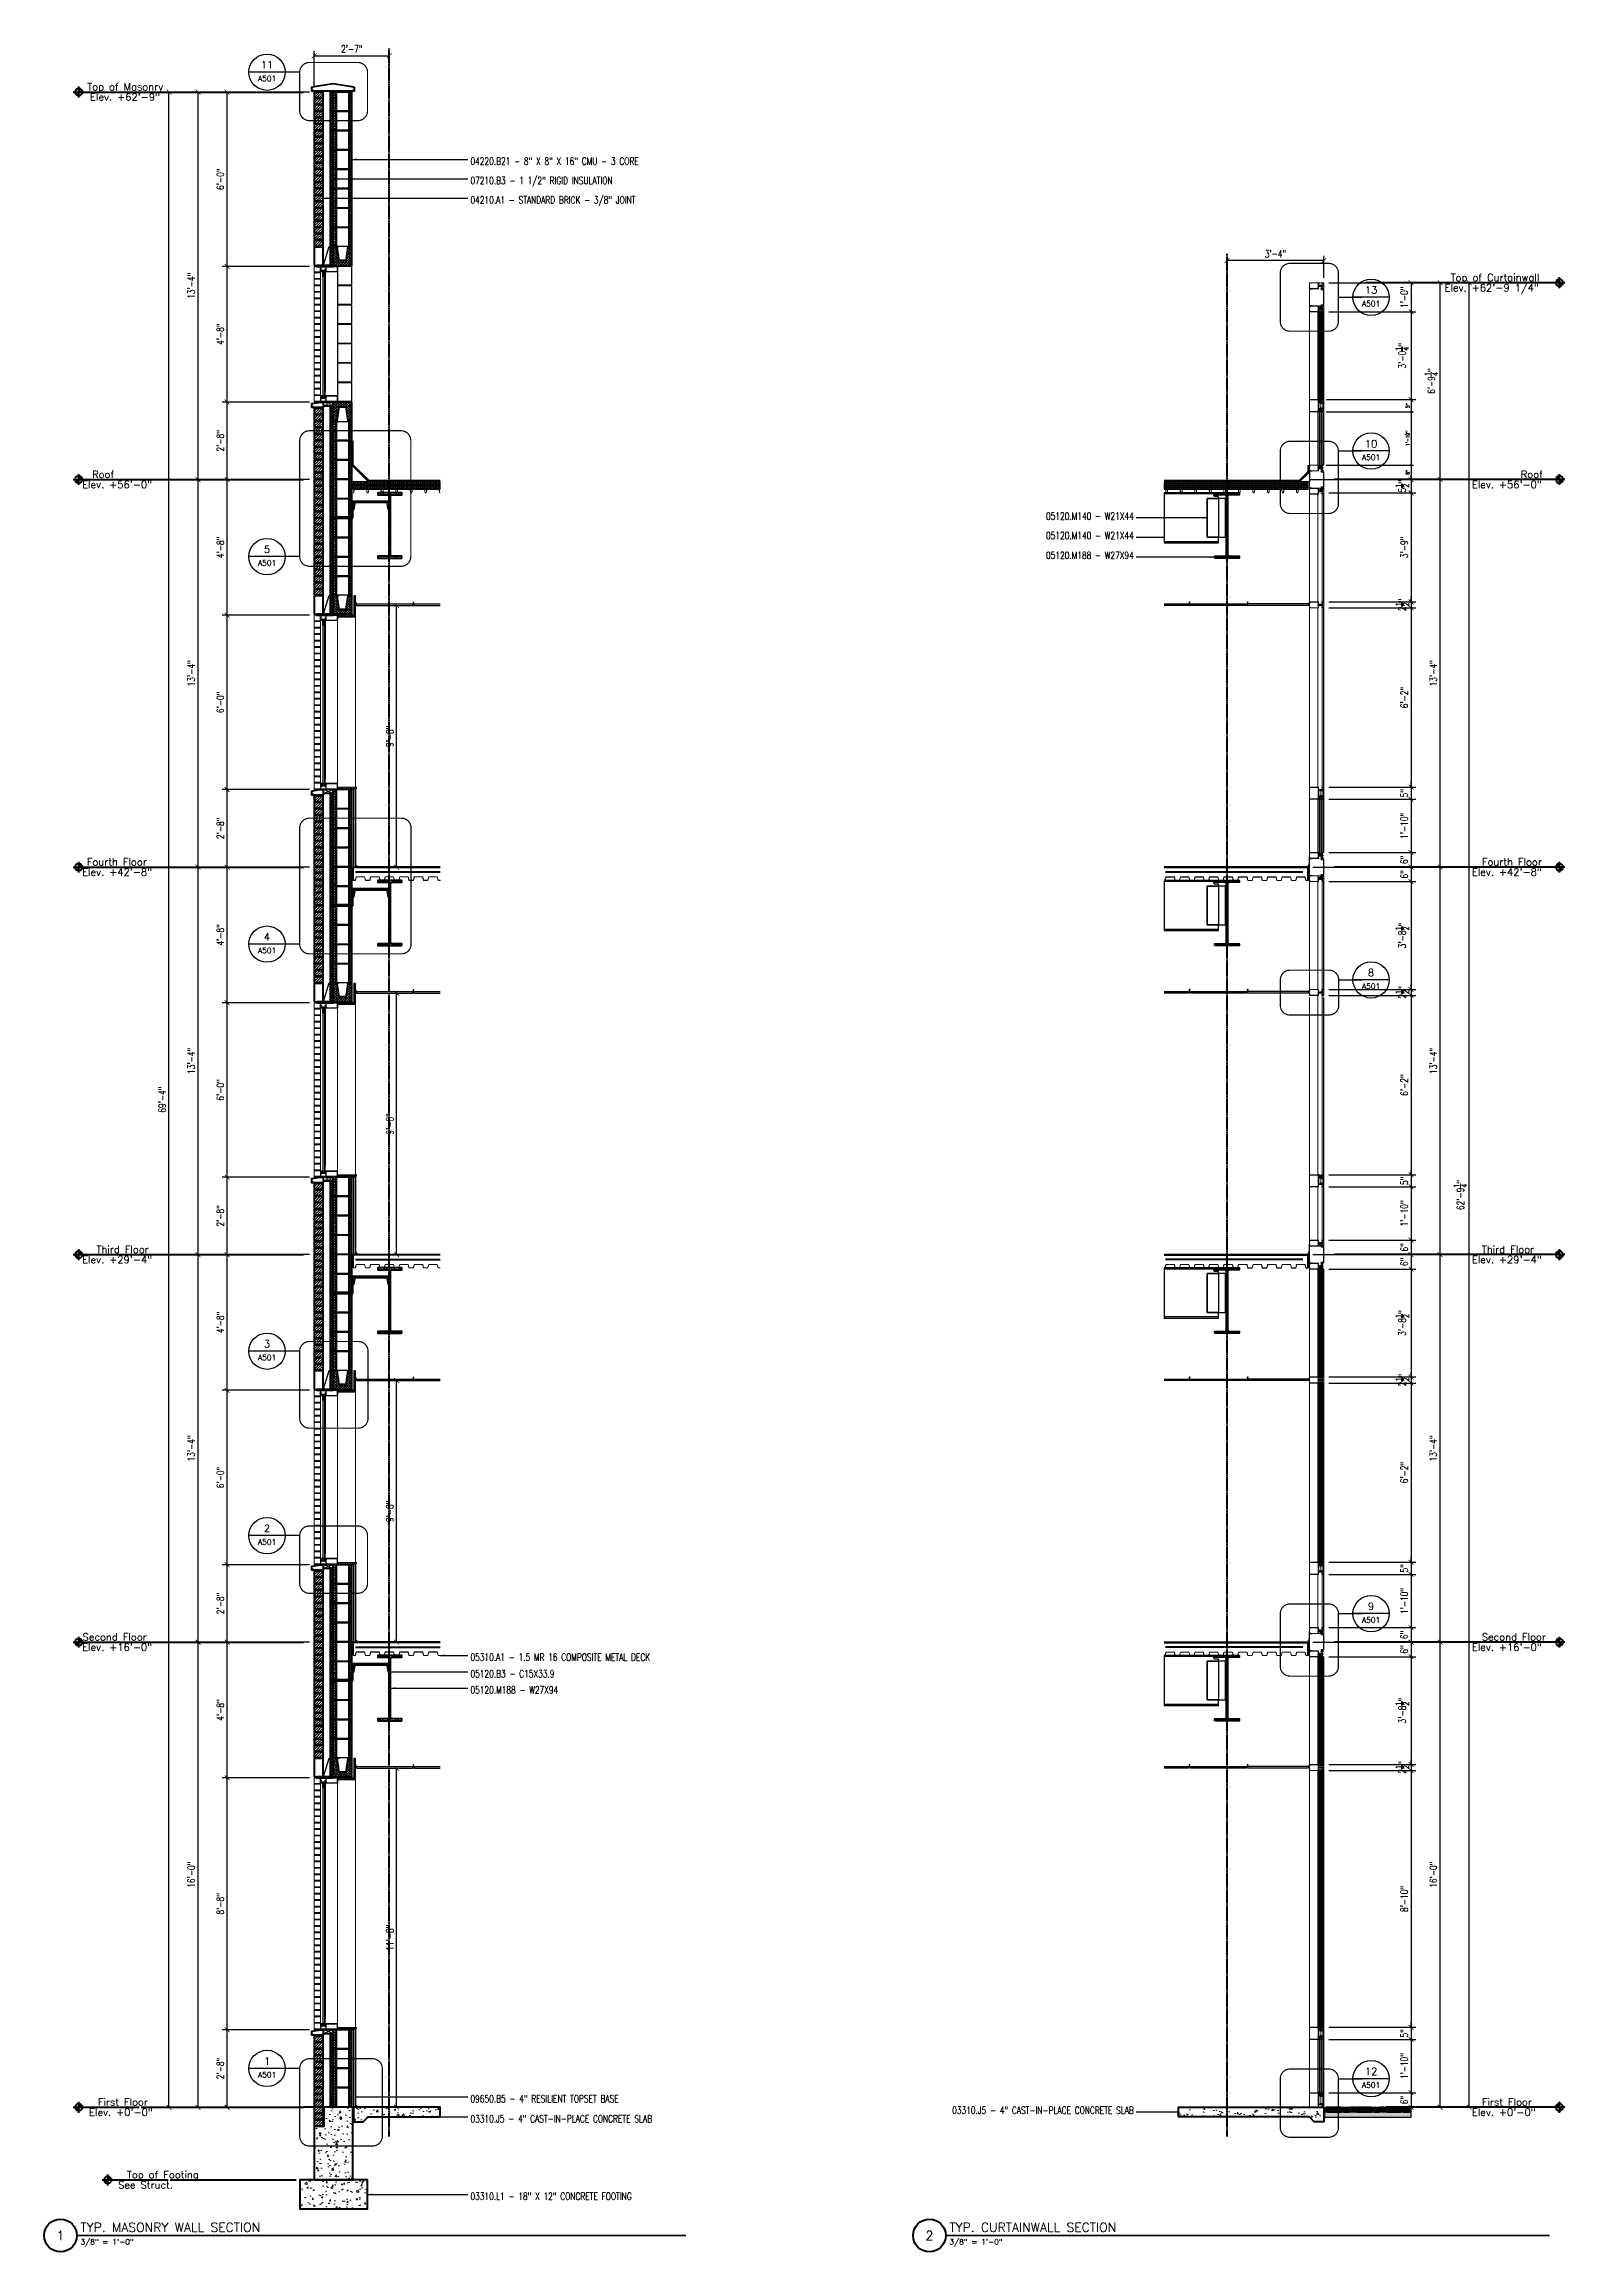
# Model space of a CAD drawing. Header units: inches. Extents: x 3850 to 5846, y -3 to 909.
# Drawn here: x 3850 to 4478, y -3 to 909 of the extents above; entities that cross this region are included whole.
import ezdxf
from ezdxf.enums import TextEntityAlignment as Align

# ---------------------------------------------------------------- set-up
doc = ezdxf.new("R2010")
doc.units = ezdxf.units.IN
doc.header["$LTSCALE"] = 0.5
doc.header["$MEASUREMENT"] = 0
for name, pattern in [('CENTER2', [1.125, 0.75, -0.125, 0.125, -0.125]), ('HIDDEN', [0.375, 0.25, -0.125]), ('HIDDEN2', [0.1875, 0.125, -0.0625])]:
    doc.linetypes.add(name, pattern=pattern)
doc.layers.get('0').update_dxf_attribs({"lineweight": 18})
doc.layers.get('Defpoints').update_dxf_attribs({"color": 140, "lineweight": 18})
for name, color, linetype, lineweight in [('A-Anno-Dims', 211, 'Continuous', 18), ('A-Anno-Note', 231, 'Continuous', 25), ('A-Detl-Fine', 90, 'Continuous', 18), ('A-Detl-Iden', 151, 'Continuous', 25), ('A-Detl-Medm', 31, 'Continuous', 25), ('A-Detl-Patt', 190, 'Continuous', 18), ('A-Detl-Thin', 150, 'Continuous', 18), ('A-Detl-Wide', 213, 'Continuous', 50), ('G-Anno-Ttlb', 213, 'Continuous', 50)]:
    doc.layers.add(name, color=color, linetype=linetype, lineweight=lineweight)
doc.styles.add('Arch-Dim', font='romans.shx', dxfattribs={"width": 0.75})
doc.styles.add('RomanS', font='romans.shx')
doc.dimstyles.new('Aec-Arch-I-96', dxfattribs={"dimscale": 96, "dimtxt": 0.09375, "dimasz": 0.0625, "dimexe": 0.0625, "dimexo": 0.0625, "dimgap": 0.03125, "dimtad": 1, "dimdec": 4, "dimzin": 3, "dimdsep": 46, "dimlunit": 4, "dimtxsty": 'Arch-Dim', "dimblk": 'ARCHTICK', "dimcen": 0.09375, "dimazin": 2, "dimtfac": 0.75, "dimtdec": 4, "dimtix": 1, "dimtmove": 2, "dimatfit": 2, "dimfxl": 1, "dimtolj": 1, "dimtzin": 0, "dimarcsym": 0})
pattern_1 = [(45, (0, 0.375), (-0.53033, 0.53033), [])]
pattern_2 = [(45, (0, 0.375), (-0.53033, 0.53033), []), (135, (0, 0.375), (-0.53033, -0.53033), [])]
pattern_3 = [(50, (0, 0), (7.1726, -0.6275), [0.75, -8.25]), (355, (0, 0), (-1.3875, 7.5219), [0.6, -6.6]), (100.451, (0.598, -0.052), (5.7851, 6.8944), [0.6374, -7.0114]), (46.184, (0, 2), (10.6724, -1.6552), [1.125, -12.375]), (96.636, (0.889, 1.862), (9.3466, 9.7412), [0.9561, -10.5171]), (351.184, (0, 2), (9.3466, 9.7412), [0.9, -9.9]), (21, (1, 1.5), (5.96907, -4.0262), [0.75, -8.25]), (326, (1, 1.5), (2.43315, 7.2515), [0.6, -6.6]), (71.451, (1.4974, 1.1645), (8.4022, 3.2253), [0.6374, -7.0114]), (37.5, (0, 0), (0.1216, 3.32894), [0, -6.52, 0, -6.7, 0, -6.625]), (7.5, (0, 0), (2.6307, 3.94412), [0, -3.82, 0, -6.37, 0, -2.525]), (327.5, (-2.23, 0), (5.33822, -0.22555), [0, -2.5, 0, -7.8, 0, -10.35]), (317.5, (-3.23, 0), (5.83186, 1.00105), [0, -3.25, 0, -5.18, 0, -7.35])]

msp = doc.modelspace()

# ---------------------------------------------------------------- texts
at = {"layer": 'A-Anno-Note', "char_height": 3, "style": 'Arch-Dim'}
for s, insert, attachment_point in [('04220.B21 - 8" X 8" X 16" CMU - 3 CORE', (4025.61991, 861.93648), 1), ('07210.B3 - 1 1/2" RIGID INSULATION', (4025.61991, 853.93648), 1), ('04210.A1 - STANDARD BRICK - 3/8" JOINT', (4025.61991, 845.94053), 1), ('05120.M140 - W21X44', (4299.61988, 712.41995), 9), ('05120.M140 - W21X44', (4299.61988, 704.38165), 9), ('05120.M188 - W27X94', (4299.61988, 696.20245), 9), ('05310.A1 - 1.5 MR 16 COMPOSITE METAL DECK', (4025.61991, 244.30978), 1), ('05120.B3 - C15X33.9', (4025.61991, 237.47612), 1), ('05120.M188 - W27X94', (4025.61991, 230.78998), 1), ('09650.B5 - 4" RESILIENT TOPSET BASE', (4025.61991, 61.99998), 1), ('03310.J5 - 4" CAST-IN-PLACE CONCRETE SLAB', (4025.61991, 53.74998), 1), ('03310.L1 - 18" X 12" CONCRETE FOOTING', (4025.61991, 21.74998), 1)]:
    msp.add_mtext(s, dxfattribs=dict(at, insert=insert, attachment_point=attachment_point))
at = {"layer": 'A-Anno-Note', "insert": (4299.61988, 54.24998), "char_height": 3, "width": 92.3733076, "attachment_point": 9, "style": 'Arch-Dim'}
msp.add_mtext('03310.J5 - 4" CAST-IN-PLACE CONCRETE SLAB', dxfattribs=at)

# ---------------------------------------------------------------- blocks, each defined once
blk = doc.blocks.new('*U4')
at = {"layer": 'A-Detl-Patt'}
h = blk.add_hatch(dxfattribs=at)
h.set_pattern_fill('ANSI31', color=256, scale=6, style=0)
h.set_pattern_definition(pattern_1)
h.paths.add_polyline_path([(0, 0.375), (3.625, 0.375), (3.625, 2.6667), (0, 2.6667)])
at = {"color": 0, "linetype": 'ByBlock'}
blk.add_lwpolyline([(0, 0.375), (3.625, 0.375), (3.625, 2.6667), (0, 2.6667)], close=True, dxfattribs=at)
at = {"layer": 'A-Detl-Medm'}
blk.add_line((3.625, 0.375), (3.625, 0), dxfattribs=at)
blk.add_arc((0, 0.1875), 0.1875, 270, 90, dxfattribs=at)
blk = doc.blocks.new('*U5')
at = {"layer": 'A-Detl-Patt'}
h = blk.add_hatch(dxfattribs=at)
h.set_pattern_fill('ANSI37', color=256, scale=6, style=0)
h.set_pattern_definition(pattern_2)
h.paths.add_polyline_path([(0, 0.375), (1.25, 0.375), (1.25, 8), (0, 8)])
h = blk.add_hatch(dxfattribs=at)
h.set_pattern_fill('ANSI37', color=256, scale=6, style=0)
h.set_pattern_definition(pattern_2)
h.paths.add_polyline_path([(6.375, 0.375), (7.625, 0.375), (7.625, 8), (6.375, 8)])
at = {"color": 0, "linetype": 'ByBlock'}
for points in [[(0, 0.375), (1.25, 0.375), (1.25, 8), (0, 8)], [(6.375, 0.375), (7.625, 0.375), (7.625, 8), (6.375, 8)]]:
    blk.add_lwpolyline(points, close=True, dxfattribs=at)
at = {"layer": 'A-Detl-Medm'}
for p, q in [((0, 0.375), (0, 0)), ((1.25, 8), (6.375, 8)), ((1.25, 0.375), (6.375, 0.375))]:
    blk.add_line(p, q, dxfattribs=at)
blk.add_arc((7.625, 0.1875), 0.1875, 90, 270, dxfattribs=at)
blk = doc.blocks.new('AecDtl_8412LS2')
at = {"layer": 'A-Detl-Fine', "linetype": 'Continuous'}
for p, q in [((0.25, 1.56), (2, 1.19)), ((2, 1.56), (0.25, 1.19)), ((1.12, 2.25), (1.12, 4.25)), ((1.62, 2.25), (1.12, 2.25)), ((1.12, 1.75), (1.62, 1.75)), ((1.62, 1.62), (1.12, 1.62)), ((1.62, 4.25), (1.62, 2.25))]:
    blk.add_line(p, q, dxfattribs=at)
at = {"layer": 'A-Detl-Fine'}
for points in [[(0.25, 1.19), (0.12, 1.19), (0.12, 1.75), (0.12, 2.12), (0.25, 2.12)], [(0.25, 2.12), (0.25, 1.75), (0.63, 1.75), (0.63, 1.87)], [(0.63, 2.12), (0.38, 2.12), (0.38, 1.87), (0.63, 1.87), (0.88, 1.69)], [(1.87, 1.69), (2.12, 1.87), (2.38, 1.87), (2.38, 2.12), (2.12, 2.12)]]:
    blk.add_lwpolyline(points, dxfattribs=at)
at = {"layer": 'A-Detl-Fine', "linetype": 'Continuous'}
for points in [[(0.44, 1.19), (0.44, 1.06), (0.12, 1.06), (0.12, 0.12), (2.12, 0.12), (2.12, 1.06), (1.81, 1.06), (1.81, 1.19)], [(0.25, 1.19), (0.25, 1.56), (2, 1.56), (2, 1.19), (0.25, 1.19)], [(0.87, 2.31), (0.87, 1.62), (1.12, 1.62), (1.12, 2.25)], [(1.62, 2.25), (1.62, 1.62), (1.87, 1.62), (1.87, 2.31)], [(2, 1.19), (2.12, 1.19), (2.12, 1.87)]]:
    blk.add_lwpolyline(points, dxfattribs=at)
at = {"layer": 'A-Detl-Fine'}
blk.add_lwpolyline([(6.88, 0.12), (6.88, 2.12), (2.5, 2.12), (2.5, 1.75), (2.25, 1.75), (2.25, 0.12)], close=True, dxfattribs=at)
at = {"layer": 'A-Detl-Medm', "linetype": 'Continuous'}
blk.add_lwpolyline([(0.87, 4.25), (0.87, 2.31), (0.62, 2.12), (0.62, 2.25), (0, 2.25), (0, 0), (1, 0), (7, 0), (7, 0), (7, 2.25), (2.12, 2.25), (2.12, 2.12), (1.87, 2.31), (1.87, 4.25)], dxfattribs=at)
blk = doc.blocks.new('AecDtl_8412HH2')
at = {"layer": 'A-Detl-Fine', "linetype": 'Continuous'}
for p, q in [((1.13, -1.62), (1.63, -1.62)), ((1.63, -1.75), (1.13, -1.75)), ((1.13, -4.25), (1.13, -2.25)), ((1.13, -2.25), (1.63, -2.25)), ((1.63, -2.25), (1.63, -4.25))]:
    blk.add_line(p, q, dxfattribs=at)
for points in [[(0.25, -2.12), (0.12, -2.12), (0.12, -1.75), (0.12, -1.19), (0.44, -1.19), (0.44, -1.06), (0.12, -1.06), (0.12, -0.12), (2.12, -0.12), (2.12, -1.06), (1.81, -1.06), (1.81, -1.19), (2.12, -1.19), (2.12, -1.88)], [(1.13, -2.25), (1.13, -1.62), (0.88, -1.62), (0.88, -2.31)], [(1.88, -2.31), (1.88, -1.62), (1.63, -1.62), (1.63, -2.25)]]:
    blk.add_lwpolyline(points, dxfattribs=at)
at = {"layer": 'A-Detl-Fine'}
for points in [[(0.25, -2.12), (0.25, -1.75), (0.63, -1.75), (0.63, -1.88)], [(0.63, -2.12), (0.38, -2.12), (0.38, -1.88), (0.63, -1.88), (0.88, -1.69)], [(1.88, -1.69), (2.12, -1.88), (2.38, -1.88), (2.38, -2.12), (2.12, -2.12)]]:
    blk.add_lwpolyline(points, dxfattribs=at)
blk.add_lwpolyline([(6.88, -0.12), (6.88, -2.12), (2.5, -2.12), (2.5, -1.75), (2.25, -1.75), (2.25, -0.12)], close=True, dxfattribs=at)
at = {"layer": 'A-Detl-Medm', "linetype": 'Continuous'}
blk.add_lwpolyline([(0.88, -4.25), (0.88, -2.31), (0.63, -2.12), (0.63, -2.25), (0, -2.25), (0, 0), (0.7, 0), (7, 0), (7, 0), (7, -2.25), (2.13, -2.25), (2.13, -2.12), (1.88, -2.31), (1.88, -4.25)], dxfattribs=at)
blk = doc.blocks.new('AecDtl_WoodMillwork_6228B')
at = {"layer": 'A-Detl-Patt'}
h = blk.add_hatch(dxfattribs=at)
h.set_pattern_fill('WOOD_1', color=256, style=0)
h.set_pattern_definition([(216.8699, (-11.1, -106.5), (2.9999999, 2.00000012), [0.5, -4.5]), (206.5651, (-10.5, -106.8), (-0.9999992, -1.0000013), [1.118034, -1.118034]), (198.4349, (-10.5, -107.3), (-2.0000004, -0.9999984), [0.632456, -2.529822])])
h.paths.add_polyline_path([(0, 0.6875), (5.25, 0.6875, -0.72075922), (5.4, 0.2375), (5.35, 0.2, 0.23606798), (5.25, 0), (0, 0), (-2.13, 0), (-2.13, 0.6875)], flags=0)
at = {"layer": 'A-Detl-Thin'}
blk.add_lwpolyline([(0, 0.6875), (5.25, 0.6875, -0.72075922), (5.4, 0.2375), (5.35, 0.2, 0.23606798), (5.25, 0), (0, 0), (-2.13, 0), (-2.13, 0.6875), (0, 0.6875)], format="xyb", close=True, dxfattribs=at)
blk = doc.blocks.new('*U9')
at = {"layer": 'A-Detl-Patt'}
h = blk.add_hatch(dxfattribs=at)
h.set_pattern_fill('CONCRETE_C', color=256, style=0)
h.set_pattern_definition(pattern_3)
h.paths.add_polyline_path([(0, 8), (0, -4), (8, -4), (8, -8), (30, -8), (30, 8)], flags=0)
at = {"layer": 'A-Detl-Wide'}
blk.add_lwpolyline([(0, 8), (0, -4), (8, -4), (8, -8), (30, -8), (30, 8), (0, 8)], close=True, dxfattribs=at)
blk = doc.blocks.new('*U10')
at = {"layer": 'A-Detl-Patt'}
h = blk.add_hatch(dxfattribs=at)
h.set_pattern_fill('CONCRETE_C', color=256, style=0)
h.set_pattern_definition(pattern_3)
h.paths.add_polyline_path([(0, 0), (0, -6), (4, -6), (6, -4), (35.75, -4), (35.75, 0)], flags=0)
at = {"layer": 'A-Detl-Wide'}
blk.add_lwpolyline([(0, 0), (0, -6), (4, -6), (6, -4), (35.75, -4), (35.75, 0), (0, 0)], close=True, dxfattribs=at)
blk = doc.blocks.new('*U11')
at = {"layer": 'A-Detl-Patt'}
h = blk.add_hatch(dxfattribs=at)
h.set_pattern_fill('CONCRETE_C', color=256, style=0)
h.set_pattern_definition([(50, (0, -12), (7.1726, -0.6275), [0.75, -8.25]), (355, (0, -12), (-1.3875, 7.522), [0.6, -6.6]), (100.45, (0.598, -12.052), (5.785, 6.8944), [0.6374, -7.0114]), (46.184, (0, -10), (10.6724, -1.6552), [1.125, -12.375]), (96.636, (0.889, -10.138), (9.3466, 9.741), [0.956, -10.517]), (351.184, (0, -10), (9.3466, 9.741), [0.9, -9.9]), (21, (1, -10.5), (5.969, -4.0262), [0.75, -8.25]), (326, (1, -10.5), (2.4332, 7.2515), [0.6, -6.6]), (71.45, (1.4974, -10.8355), (8.4022, 3.2253), [0.6374, -7.0114]), (37.5, (0, -12), (0.1216, 3.32894), [0, -6.52, 0, -6.7, 0, -6.625]), (7.5, (0, -12), (2.6307, 3.9441), [0, -3.82, 0, -6.37, 0, -2.525]), (327.5, (-2.23, -12), (5.33822, -0.22555), [0, -2.5, 0, -7.8, 0, -10.35]), (317.5, (-3.23, -12), (5.83186, 1.00105), [0, -3.25, 0, -5.18, 0, -7.35])])
h.paths.add_polyline_path([(0, -12), (18, -12), (23, -12), (23, 0), (18, 0), (0, 0), (-5, 0), (-5, -12)], flags=0)
at = {"layer": 'A-Detl-Wide'}
blk.add_lwpolyline([(0, -12), (18, -12), (23, -12), (23, 0), (18, 0), (0, 0), (-5, 0), (-5, -12), (0, -12)], close=True, dxfattribs=at)
blk = doc.blocks.new('AecDtl_9650C2')
at = {"layer": 'A-Detl-Thin'}
blk.add_lwpolyline([(0.04, 0.59), (0.6, 0.02, 0.414214), (0.65, 0.02), (0.65, 0.02, 0.397145), (0.65, 0.07), (0.16, 0.62, -0.18372), (0.12, 0.7), (0.12, 3.88, 0.414214), (0, 4), (0, 0.68, 0.198912)], format="xyb", close=True, dxfattribs=at)
blk = doc.blocks.new('*U13')
at = {"layer": 'A-Detl-Patt'}
h = blk.add_hatch(dxfattribs=at)
h.set_pattern_fill('ANSI37', color=256, scale=6, style=0)
h.paths.add_polyline_path([(0, 0.375), (7.625, 0.375), (7.625, 8), (6, 8), (5.1875, 2.375), (2.4375, 2.375), (1.625, 8), (0, 8)])
at = {"layer": 'A-Detl-Wide'}
blk.add_lwpolyline([(0, 0.375), (7.625, 0.375), (7.625, 8), (6, 8), (5.1875, 2.375), (2.4375, 2.375), (1.625, 8), (0, 8)], close=True, dxfattribs=at)
blk = doc.blocks.new('*U14')
at = {"layer": 'A-Detl-Patt'}
h = blk.add_hatch(dxfattribs=at)
h.set_pattern_fill('ANSI32', color=256, scale=6, style=0)
edge = h.paths.add_edge_path()
edge.add_line((0, 0), (4, 0))
edge.add_arc((3.625, 0), 0.375, -90, 0, ccw=False)
edge.add_line((3.625, -0.375), (0.875, -0.375))
edge.add_arc((0.875, -0.875), 0.5, 90, 180)
edge.add_line((0.375, -0.875), (0.375, -6.625))
edge.add_arc((0, -6.625), 0.375, -90, 0, ccw=False)
edge.add_line((0, -7), (0, 0))
at = {"color": 0, "linetype": 'ByBlock'}
blk.add_lwpolyline([(0, 0), (4, 0), (4, 0, -0.4142136), (3.625, -0.375), (0.875, -0.375, 0.4142136), (0.375, -0.875), (0.375, -6.625, -0.4142136), (0, -7), (0, -7)], format="xyb", close=True, dxfattribs=at)
blk = doc.blocks.new('*U15')
at = {"color": 0, "linetype": 'ByBlock'}
blk.add_lwpolyline([(0, 0.375), (3.625, 0.375), (3.625, 8), (0, 8)], close=True, dxfattribs=at)
blk = doc.blocks.new('*U16')
at = {"color": 0, "linetype": 'ByBlock'}
blk.add_lwpolyline([(3.62, 2.67), (3.62, 0.38), (0, 0.38), (-0.38, 0.38), (-0.38, 0.63), (-0.62, 0.63), (-0.62, 0.38), (-1, 0.38), (-1, 2.06), (0, 2.23), (2.62, 2.67), (3.62, 2.67)], close=True, dxfattribs=at)
at = {"layer": 'A-Detl-Medm', "extrusion": (0, 0, -1)}
blk.add_lwpolyline([(0, 0, -1), (0, 0.38)], format="xyb", dxfattribs=at)
blk.add_lwpolyline([(-3.62, 0.38), (-3.62, 0)], dxfattribs=at)
blk = doc.blocks.new('*U19')
at = {"color": 0, "linetype": 'ByBlock'}
blk.add_lwpolyline([(0, 2.6667), (0, 0.375), (2.625, 0.375), (2.625, 2.6667), (0, 2.6667)], close=True, dxfattribs=at)
at = {"layer": 'A-Detl-Medm'}
blk.add_lwpolyline([(0, 0, 1), (0, 0.375)], format="xyb", dxfattribs=at)
blk = doc.blocks.new('*U18')
at = {"color": 0, "linetype": 'ByBlock'}
blk.add_lwpolyline([(0, 2.6667), (0, 0.375), (2.625, 0.375), (2.625, 2.6667), (0, 2.6667)], close=True, dxfattribs=at)
at = {"layer": 'A-Detl-Medm'}
blk.add_lwpolyline([(0, 0, 1), (0, 0.375)], format="xyb", dxfattribs=at)
blk = doc.blocks.new('*U49')
at = {"color": 0, "linetype": 'ByBlock'}
blk.add_lwpolyline([(0, 2.6667), (0, 0.375), (2.625, 0.375), (2.625, 2.6667), (0, 2.6667)], close=True, dxfattribs=at)
at = {"layer": 'A-Detl-Medm'}
blk.add_lwpolyline([(0, 0, 1), (0, 0.375)], format="xyb", dxfattribs=at)
blk = doc.blocks.new('*U48')
at = {"color": 0, "linetype": 'ByBlock'}
blk.add_lwpolyline([(0, 2.6667), (0, 0.375), (2.625, 0.375), (2.625, 2.6667), (0, 2.6667)], close=True, dxfattribs=at)
at = {"layer": 'A-Detl-Medm'}
blk.add_lwpolyline([(0, 0, 1), (0, 0.375)], format="xyb", dxfattribs=at)
blk = doc.blocks.new('*U47')
at = {"color": 0, "linetype": 'ByBlock'}
blk.add_lwpolyline([(0, 2.6667), (0, 0.375), (2.625, 0.375), (2.625, 2.6667), (0, 2.6667)], close=True, dxfattribs=at)
at = {"layer": 'A-Detl-Medm'}
blk.add_lwpolyline([(0, 0, 1), (0, 0.375)], format="xyb", dxfattribs=at)
blk = doc.blocks.new('*U46')
at = {"color": 0, "linetype": 'ByBlock'}
blk.add_lwpolyline([(0, 2.6667), (0, 0.375), (2.625, 0.375), (2.625, 2.6667), (0, 2.6667)], close=True, dxfattribs=at)
at = {"layer": 'A-Detl-Medm'}
blk.add_lwpolyline([(0, 0, 1), (0, 0.375)], format="xyb", dxfattribs=at)
blk = doc.blocks.new('*U45')
at = {"color": 0, "linetype": 'ByBlock'}
blk.add_lwpolyline([(0, 2.6667), (0, 0.375), (2.625, 0.375), (2.625, 2.6667), (0, 2.6667)], close=True, dxfattribs=at)
at = {"layer": 'A-Detl-Medm'}
blk.add_lwpolyline([(0, 0, 1), (0, 0.375)], format="xyb", dxfattribs=at)
blk = doc.blocks.new('*U44')
at = {"color": 0, "linetype": 'ByBlock'}
blk.add_lwpolyline([(0, 2.6667), (0, 0.375), (2.625, 0.375), (2.625, 2.6667), (0, 2.6667)], close=True, dxfattribs=at)
at = {"layer": 'A-Detl-Medm'}
blk.add_lwpolyline([(0, 0, 1), (0, 0.375)], format="xyb", dxfattribs=at)
blk = doc.blocks.new('*U43')
at = {"color": 0, "linetype": 'ByBlock'}
blk.add_lwpolyline([(0, 2.6667), (0, 0.375), (2.625, 0.375), (2.625, 2.6667), (0, 2.6667)], close=True, dxfattribs=at)
at = {"layer": 'A-Detl-Medm'}
blk.add_lwpolyline([(0, 0, 1), (0, 0.375)], format="xyb", dxfattribs=at)
blk = doc.blocks.new('*U42')
at = {"color": 0, "linetype": 'ByBlock'}
blk.add_lwpolyline([(0, 2.6667), (0, 0.375), (2.625, 0.375), (2.625, 2.6667), (0, 2.6667)], close=True, dxfattribs=at)
at = {"layer": 'A-Detl-Medm'}
blk.add_lwpolyline([(0, 0, 1), (0, 0.375)], format="xyb", dxfattribs=at)
blk = doc.blocks.new('*U41')
at = {"color": 0, "linetype": 'ByBlock'}
blk.add_lwpolyline([(0, 2.6667), (0, 0.375), (2.625, 0.375), (2.625, 2.6667), (0, 2.6667)], close=True, dxfattribs=at)
at = {"layer": 'A-Detl-Medm'}
blk.add_lwpolyline([(0, 0, 1), (0, 0.375)], format="xyb", dxfattribs=at)
blk = doc.blocks.new('*U40')
at = {"color": 0, "linetype": 'ByBlock'}
blk.add_lwpolyline([(0, 2.6667), (0, 0.375), (2.625, 0.375), (2.625, 2.6667), (0, 2.6667)], close=True, dxfattribs=at)
at = {"layer": 'A-Detl-Medm'}
blk.add_lwpolyline([(0, 0, 1), (0, 0.375)], format="xyb", dxfattribs=at)
blk = doc.blocks.new('*U39')
at = {"color": 0, "linetype": 'ByBlock'}
blk.add_lwpolyline([(0, 2.6667), (0, 0.375), (2.625, 0.375), (2.625, 2.6667), (0, 2.6667)], close=True, dxfattribs=at)
at = {"layer": 'A-Detl-Medm'}
blk.add_lwpolyline([(0, 0, 1), (0, 0.375)], format="xyb", dxfattribs=at)
blk = doc.blocks.new('*U38')
at = {"color": 0, "linetype": 'ByBlock'}
blk.add_lwpolyline([(0, 2.6667), (0, 0.375), (2.625, 0.375), (2.625, 2.6667), (0, 2.6667)], close=True, dxfattribs=at)
at = {"layer": 'A-Detl-Medm'}
blk.add_lwpolyline([(0, 0, 1), (0, 0.375)], format="xyb", dxfattribs=at)
blk = doc.blocks.new('*U37')
at = {"color": 0, "linetype": 'ByBlock'}
blk.add_lwpolyline([(0, 2.6667), (0, 0.375), (2.625, 0.375), (2.625, 2.6667), (0, 2.6667)], close=True, dxfattribs=at)
at = {"layer": 'A-Detl-Medm'}
blk.add_lwpolyline([(0, 0, 1), (0, 0.375)], format="xyb", dxfattribs=at)
blk = doc.blocks.new('*U36')
at = {"color": 0, "linetype": 'ByBlock'}
blk.add_lwpolyline([(0, 2.6667), (0, 0.375), (2.625, 0.375), (2.625, 2.6667), (0, 2.6667)], close=True, dxfattribs=at)
at = {"layer": 'A-Detl-Medm'}
blk.add_lwpolyline([(0, 0, 1), (0, 0.375)], format="xyb", dxfattribs=at)
blk = doc.blocks.new('*U17')
at = {"color": 0, "linetype": 'ByBlock'}
blk.add_lwpolyline([(0, 2.6667), (0, 0.375), (2.625, 0.375), (2.625, 2.6667), (0, 2.6667)], close=True, dxfattribs=at)
at = {"layer": 'A-Detl-Medm'}
blk.add_lwpolyline([(0, 0, 1), (0, 0.375)], format="xyb", dxfattribs=at)
blk = doc.blocks.new('*U55')
at = {"color": 0, "linetype": 'ByBlock'}
blk.add_lwpolyline([(0, 2.6667), (0, 0.375), (2.625, 0.375), (2.625, 2.6667), (0, 2.6667)], close=True, dxfattribs=at)
at = {"layer": 'A-Detl-Medm'}
blk.add_lwpolyline([(0, 0, 1), (0, 0.375)], format="xyb", dxfattribs=at)
blk = doc.blocks.new('*U54')
at = {"color": 0, "linetype": 'ByBlock'}
blk.add_lwpolyline([(0, 2.6667), (0, 0.375), (2.625, 0.375), (2.625, 2.6667), (0, 2.6667)], close=True, dxfattribs=at)
at = {"layer": 'A-Detl-Medm'}
blk.add_lwpolyline([(0, 0, 1), (0, 0.375)], format="xyb", dxfattribs=at)
blk = doc.blocks.new('*U53')
at = {"color": 0, "linetype": 'ByBlock'}
blk.add_lwpolyline([(0, 2.6667), (0, 0.375), (2.625, 0.375), (2.625, 2.6667), (0, 2.6667)], close=True, dxfattribs=at)
at = {"layer": 'A-Detl-Medm'}
blk.add_lwpolyline([(0, 0, 1), (0, 0.375)], format="xyb", dxfattribs=at)
blk = doc.blocks.new('*U52')
at = {"color": 0, "linetype": 'ByBlock'}
blk.add_lwpolyline([(0, 2.6667), (0, 0.375), (2.625, 0.375), (2.625, 2.6667), (0, 2.6667)], close=True, dxfattribs=at)
at = {"layer": 'A-Detl-Medm'}
blk.add_lwpolyline([(0, 0, 1), (0, 0.375)], format="xyb", dxfattribs=at)
blk = doc.blocks.new('*U51')
at = {"color": 0, "linetype": 'ByBlock'}
blk.add_lwpolyline([(0, 2.6667), (0, 0.375), (2.625, 0.375), (2.625, 2.6667), (0, 2.6667)], close=True, dxfattribs=at)
at = {"layer": 'A-Detl-Medm'}
blk.add_lwpolyline([(0, 0, 1), (0, 0.375)], format="xyb", dxfattribs=at)
blk = doc.blocks.new('*U50')
at = {"color": 0, "linetype": 'ByBlock'}
blk.add_lwpolyline([(0, 2.6667), (0, 0.375), (2.625, 0.375), (2.625, 2.6667), (0, 2.6667)], close=True, dxfattribs=at)
at = {"layer": 'A-Detl-Medm'}
blk.add_lwpolyline([(0, 0, 1), (0, 0.375)], format="xyb", dxfattribs=at)
blk = doc.blocks.new('*U25')
at = {"color": 0, "linetype": 'ByBlock'}
blk.add_lwpolyline([(0, 2.6667), (0, 0.375), (2.625, 0.375), (2.625, 2.6667), (0, 2.6667)], close=True, dxfattribs=at)
at = {"layer": 'A-Detl-Medm'}
blk.add_lwpolyline([(0, 0, 1), (0, 0.375)], format="xyb", dxfattribs=at)
blk = doc.blocks.new('*U24')
at = {"color": 0, "linetype": 'ByBlock'}
blk.add_lwpolyline([(0, 2.6667), (0, 0.375), (2.625, 0.375), (2.625, 2.6667), (0, 2.6667)], close=True, dxfattribs=at)
at = {"layer": 'A-Detl-Medm'}
blk.add_lwpolyline([(0, 0, 1), (0, 0.375)], format="xyb", dxfattribs=at)
blk = doc.blocks.new('*U23')
at = {"color": 0, "linetype": 'ByBlock'}
blk.add_lwpolyline([(0, 2.6667), (0, 0.375), (2.625, 0.375), (2.625, 2.6667), (0, 2.6667)], close=True, dxfattribs=at)
at = {"layer": 'A-Detl-Medm'}
blk.add_lwpolyline([(0, 0, 1), (0, 0.375)], format="xyb", dxfattribs=at)
blk = doc.blocks.new('*U22')
at = {"color": 0, "linetype": 'ByBlock'}
blk.add_lwpolyline([(0, 2.6667), (0, 0.375), (2.625, 0.375), (2.625, 2.6667), (0, 2.6667)], close=True, dxfattribs=at)
at = {"layer": 'A-Detl-Medm'}
blk.add_lwpolyline([(0, 0, 1), (0, 0.375)], format="xyb", dxfattribs=at)
blk = doc.blocks.new('*U21')
at = {"color": 0, "linetype": 'ByBlock'}
blk.add_lwpolyline([(0, 2.6667), (0, 0.375), (2.625, 0.375), (2.625, 2.6667), (0, 2.6667)], close=True, dxfattribs=at)
at = {"layer": 'A-Detl-Medm'}
blk.add_lwpolyline([(0, 0, 1), (0, 0.375)], format="xyb", dxfattribs=at)
blk = doc.blocks.new('*U20')
at = {"color": 0, "linetype": 'ByBlock'}
blk.add_lwpolyline([(0, 2.6667), (0, 0.375), (2.625, 0.375), (2.625, 2.6667), (0, 2.6667)], close=True, dxfattribs=at)
at = {"layer": 'A-Detl-Medm'}
blk.add_lwpolyline([(0, 0, 1), (0, 0.375)], format="xyb", dxfattribs=at)
blk = doc.blocks.new('*U26')
at = {"color": 0, "linetype": 'ByBlock'}
blk.add_lwpolyline([(0, 2.6667), (0, 0.375), (2.625, 0.375), (2.625, 2.6667), (0, 2.6667)], close=True, dxfattribs=at)
at = {"layer": 'A-Detl-Medm'}
blk.add_lwpolyline([(0, 0, 1), (0, 0.375)], format="xyb", dxfattribs=at)
blk = doc.blocks.new('*U27')
at = {"color": 0, "linetype": 'ByBlock'}
blk.add_lwpolyline([(0, 2.6667), (0, 0.375), (2.625, 0.375), (2.625, 2.6667), (0, 2.6667)], close=True, dxfattribs=at)
at = {"layer": 'A-Detl-Medm'}
blk.add_lwpolyline([(0, 0, 1), (0, 0.375)], format="xyb", dxfattribs=at)
blk = doc.blocks.new('*U35')
at = {"color": 0, "linetype": 'ByBlock'}
blk.add_lwpolyline([(0, 2.6667), (0, 0.375), (2.625, 0.375), (2.625, 2.6667), (0, 2.6667)], close=True, dxfattribs=at)
at = {"layer": 'A-Detl-Medm'}
blk.add_lwpolyline([(0, 0, 1), (0, 0.375)], format="xyb", dxfattribs=at)
blk = doc.blocks.new('*U34')
at = {"color": 0, "linetype": 'ByBlock'}
blk.add_lwpolyline([(0, 2.6667), (0, 0.375), (2.625, 0.375), (2.625, 2.6667), (0, 2.6667)], close=True, dxfattribs=at)
at = {"layer": 'A-Detl-Medm'}
blk.add_lwpolyline([(0, 0, 1), (0, 0.375)], format="xyb", dxfattribs=at)
blk = doc.blocks.new('*U33')
at = {"color": 0, "linetype": 'ByBlock'}
blk.add_lwpolyline([(0, 2.6667), (0, 0.375), (2.625, 0.375), (2.625, 2.6667), (0, 2.6667)], close=True, dxfattribs=at)
at = {"layer": 'A-Detl-Medm'}
blk.add_lwpolyline([(0, 0, 1), (0, 0.375)], format="xyb", dxfattribs=at)
blk = doc.blocks.new('*U32')
at = {"color": 0, "linetype": 'ByBlock'}
blk.add_lwpolyline([(0, 2.6667), (0, 0.375), (2.625, 0.375), (2.625, 2.6667), (0, 2.6667)], close=True, dxfattribs=at)
at = {"layer": 'A-Detl-Medm'}
blk.add_lwpolyline([(0, 0, 1), (0, 0.375)], format="xyb", dxfattribs=at)
blk = doc.blocks.new('*U31')
at = {"color": 0, "linetype": 'ByBlock'}
blk.add_lwpolyline([(0, 2.6667), (0, 0.375), (2.625, 0.375), (2.625, 2.6667), (0, 2.6667)], close=True, dxfattribs=at)
at = {"layer": 'A-Detl-Medm'}
blk.add_lwpolyline([(0, 0, 1), (0, 0.375)], format="xyb", dxfattribs=at)
blk = doc.blocks.new('*U30')
at = {"color": 0, "linetype": 'ByBlock'}
blk.add_lwpolyline([(0, 2.6667), (0, 0.375), (2.625, 0.375), (2.625, 2.6667), (0, 2.6667)], close=True, dxfattribs=at)
at = {"layer": 'A-Detl-Medm'}
blk.add_lwpolyline([(0, 0, 1), (0, 0.375)], format="xyb", dxfattribs=at)
blk = doc.blocks.new('*U29')
at = {"color": 0, "linetype": 'ByBlock'}
blk.add_lwpolyline([(0, 2.6667), (0, 0.375), (2.625, 0.375), (2.625, 2.6667), (0, 2.6667)], close=True, dxfattribs=at)
at = {"layer": 'A-Detl-Medm'}
blk.add_lwpolyline([(0, 0, 1), (0, 0.375)], format="xyb", dxfattribs=at)
blk = doc.blocks.new('*U28')
at = {"color": 0, "linetype": 'ByBlock'}
blk.add_lwpolyline([(0, 2.6667), (0, 0.375), (2.625, 0.375), (2.625, 2.6667), (0, 2.6667)], close=True, dxfattribs=at)
at = {"layer": 'A-Detl-Medm'}
blk.add_lwpolyline([(0, 0, 1), (0, 0.375)], format="xyb", dxfattribs=at)
blk = doc.blocks.new('*U56')
at = {"color": 0, "linetype": 'ByBlock'}
blk.add_lwpolyline([(0, 0), (1.5, 0), (1.5, 4.25), (0, 4.25), (0, 0)], close=True, dxfattribs=at)
at = {"layer": 'A-Detl-Thin'}
for points in [[(0, 0), (1.42, 4.25)], [(0.08, 4.25), (1.5, 0)]]:
    blk.add_lwpolyline(points, dxfattribs=at)
blk = doc.blocks.new('*U104')
at = {"layer": 'A-Detl-Thin'}
blk.add_lwpolyline([(0, 0.06), (0, 0), (0.92, 0), (1.3, 1.44), (4.7, 1.44), (5.08, 0), (6.92, 0), (7.3, 1.44), (10.7, 1.44), (11.08, 0), (12.92, 0), (13.3, 1.44), (16.7, 1.44), (17.08, 0), (18.92, 0), (19.3, 1.44), (22.7, 1.44), (23.08, 0), (24.92, 0), (25.3, 1.44), (28.7, 1.44), (29.08, 0), (30.92, 0), (31.3, 1.44), (34.7, 1.44), (35.08, 0), (35.95, 0), (35.95, 0.06), (35.12, 0.06), (34.75, 1.5), (31.25, 1.5), (30.88, 0.06), (29.12, 0.06), (28.75, 1.5), (25.25, 1.5), (24.88, 0.06), (23.12, 0.06), (22.75, 1.5), (19.25, 1.5), (18.88, 0.06), (17.12, 0.06), (16.75, 1.5), (13.25, 1.5), (12.88, 0.06), (11.12, 0.06), (10.75, 1.5), (7.25, 1.5), (6.88, 0.06), (5.12, 0.06), (4.75, 1.5), (1.25, 1.5), (0.88, 0.06), (0, 0.06)], close=True, dxfattribs=at)
at = {"layer": 'A-Detl-Wide'}
blk.add_lwpolyline([(0, 0.06), (0, 5.5), (35.95, 5.5)], dxfattribs=at)
blk = doc.blocks.new('*U57')
at = {"layer": 'A-Detl-Patt'}
h = blk.add_hatch(dxfattribs=at)
h.set_pattern_fill('ANSI32', color=256, scale=6, style=0)
edge = h.paths.add_edge_path()
edge.add_line((3.4, 0), (0, 0))
edge.add_line((0, 0), (0, -15))
edge.add_line((0, -15), (3.4, -15))
edge.add_line((3.4, -15), (3.4, -14.84))
edge.add_arc((3.16, -14.84), 0.24, 0, 80.5)
edge.add_line((3.2, -14.6), (0.82, -14.2))
edge.add_arc((0.9, -13.71), 0.5, 180, 260.5, ccw=False)
edge.add_line((0.4, -13.71), (0.4, -1.29))
edge.add_arc((0.9, -1.29), 0.5, 99.5, 180, ccw=False)
edge.add_line((0.82, -0.8), (3.2, -0.4))
edge.add_arc((3.16, -0.16), 0.24, 279.5, 360)
edge.add_line((3.4, -0.16), (3.4, 0))
at = {"color": 0, "linetype": 'ByBlock'}
blk.add_lwpolyline([(3.4, 0), (0, 0), (0, -15), (3.4, -15), (3.4, -14.84, 0.366443), (3.2, -14.6), (0.82, -14.2, -0.366443), (0.4, -13.71), (0.4, -1.29, -0.366443), (0.82, -0.8), (3.2, -0.4, 0.366443), (3.4, -0.16)], format="xyb", close=True, dxfattribs=at)
blk = doc.blocks.new('*U58')
at = {"layer": 'A-Detl-Patt'}
h = blk.add_hatch(dxfattribs=at)
h.set_pattern_fill('ANSI32', color=256, scale=6, style=0)
h.set_pattern_definition([(45, (0, -13.46), (-1.591, 1.591), []), (45, (1.0607, -13.46), (-1.591, 1.591), [])])
edge = h.paths.add_edge_path()
edge.add_line((4.995, -26.92), (4.995, -26.175))
edge.add_line((4.995, -26.175), (0.845, -26.175))
edge.add_arc((0.845, -25.575), 0.6, 180, 270, ccw=False)
edge.add_line((0.245, -25.575), (0.245, -1.345))
edge.add_arc((0.845, -1.345), 0.6, 90, 180, ccw=False)
edge.add_line((0.845, -0.745), (4.995, -0.745))
edge.add_line((4.995, -0.745), (4.995, 0))
edge.add_line((4.995, 0), (-4.995, 0))
edge.add_line((-4.995, 0), (-4.995, -0.745))
edge.add_line((-4.995, -0.745), (-0.845, -0.745))
edge.add_arc((-0.845, -1.345), 0.6, 0, 90, ccw=False)
edge.add_line((-0.245, -1.345), (-0.245, -25.575))
edge.add_arc((-0.845, -25.575), 0.6, -90, 0, ccw=False)
edge.add_line((-0.845, -26.175), (-4.995, -26.175))
edge.add_line((-4.995, -26.175), (-4.995, -26.92))
edge.add_line((-4.995, -26.92), (4.995, -26.92))
at = {"color": 0, "linetype": 'ByBlock'}
blk.add_lwpolyline([(4.995, -26.92), (4.995, -26.175), (0.845, -26.175, -0.4142136), (0.245, -25.575), (0.245, -1.345, -0.4142136), (0.845, -0.745), (4.995, -0.745), (4.995, 0), (-4.995, 0), (-4.995, -0.745), (-0.845, -0.745, -0.4142136), (-0.245, -1.345), (-0.245, -25.575, -0.4142136), (-0.845, -26.175), (-4.995, -26.175), (-4.995, -26.92)], format="xyb", close=True, dxfattribs=at)
blk = doc.blocks.new('*U59')
at = {"layer": 'A-Detl-Patt'}
h = blk.add_hatch(dxfattribs=at)
h.set_pattern_fill('ANSI32', color=256, scale=6, style=0)
edge = h.paths.add_edge_path()
edge.add_line((0, 0), (6, 0))
edge.add_arc((5.5625, 0), 0.4375, -90, 0, ccw=False)
edge.add_line((5.5625, -0.4375), (0.9375, -0.4375))
edge.add_arc((0.9375, -0.9375), 0.5, 90, 180)
edge.add_line((0.4375, -0.9375), (0.4375, -7.5625))
edge.add_arc((0, -7.5625), 0.4375, -90, 0, ccw=False)
edge.add_line((0, -8), (0, 0))
at = {"color": 0, "linetype": 'ByBlock'}
blk.add_lwpolyline([(0, 0), (6, 0), (6, 0, -0.41421356), (5.5625, -0.4375), (0.9375, -0.4375, 0.41421356), (0.4375, -0.9375), (0.4375, -7.5625, -0.41421356), (0, -8), (0, -8)], format="xyb", close=True, dxfattribs=at)
blk = doc.blocks.new('*U106')
at = {"layer": 'A-Detl-Thin'}
blk.add_lwpolyline([(0, 0.06), (0, 0), (0.92, 0), (1.3, 1.44), (4.7, 1.44), (5.08, 0), (6.92, 0), (7.3, 1.44), (10.7, 1.44), (11.08, 0), (12.92, 0), (13.3, 1.44), (16.7, 1.44), (17.08, 0), (18.92, 0), (19.3, 1.44), (22.7, 1.44), (23.08, 0), (24.92, 0), (25.3, 1.44), (28.7, 1.44), (29.08, 0), (30.92, 0), (31.3, 1.44), (34.7, 1.44), (35.08, 0), (35.95, 0), (35.95, 0.06), (35.12, 0.06), (34.75, 1.5), (31.25, 1.5), (30.88, 0.06), (29.12, 0.06), (28.75, 1.5), (25.25, 1.5), (24.88, 0.06), (23.12, 0.06), (22.75, 1.5), (19.25, 1.5), (18.88, 0.06), (17.12, 0.06), (16.75, 1.5), (13.25, 1.5), (12.88, 0.06), (11.12, 0.06), (10.75, 1.5), (7.25, 1.5), (6.88, 0.06), (5.12, 0.06), (4.75, 1.5), (1.25, 1.5), (0.88, 0.06), (0, 0.06)], close=True, dxfattribs=at)
at = {"layer": 'A-Detl-Wide'}
blk.add_lwpolyline([(0, 0.06), (0, 5.5), (35.95, 5.5)], dxfattribs=at)
blk = doc.blocks.new('*U107')
at = {"layer": 'A-Detl-Thin'}
blk.add_lwpolyline([(0, 0.06), (0, 0), (0.92, 0), (1.3, 1.44), (4.7, 1.44), (5.08, 0), (6.92, 0), (7.3, 1.44), (10.7, 1.44), (11.08, 0), (12.92, 0), (13.3, 1.44), (16.7, 1.44), (17.08, 0), (18.92, 0), (19.3, 1.44), (22.7, 1.44), (23.08, 0), (24.92, 0), (25.3, 1.44), (28.7, 1.44), (29.08, 0), (30.92, 0), (31.3, 1.44), (34.7, 1.44), (35.08, 0), (35.95, 0), (35.95, 0.06), (35.12, 0.06), (34.75, 1.5), (31.25, 1.5), (30.88, 0.06), (29.12, 0.06), (28.75, 1.5), (25.25, 1.5), (24.88, 0.06), (23.12, 0.06), (22.75, 1.5), (19.25, 1.5), (18.88, 0.06), (17.12, 0.06), (16.75, 1.5), (13.25, 1.5), (12.88, 0.06), (11.12, 0.06), (10.75, 1.5), (7.25, 1.5), (6.88, 0.06), (5.12, 0.06), (4.75, 1.5), (1.25, 1.5), (0.88, 0.06), (0, 0.06)], close=True, dxfattribs=at)
at = {"layer": 'A-Detl-Wide'}
blk.add_lwpolyline([(0, 0.06), (0, 5.5), (35.95, 5.5)], dxfattribs=at)
blk = doc.blocks.new('*U60')
at = {"layer": 'A-Detl-Patt'}
h = blk.add_hatch(dxfattribs=at)
h.set_pattern_fill('ANSI37', color=256, scale=6, style=0)
h.set_pattern_definition(pattern_2)
h.paths.add_polyline_path([(0, 0.375), (1.25, 0.375), (1.25, 8), (0, 8)])
h = blk.add_hatch(dxfattribs=at)
h.set_pattern_fill('ANSI37', color=256, scale=6, style=0)
h.set_pattern_definition(pattern_2)
h.paths.add_polyline_path([(6.375, 0.375), (7.625, 0.375), (7.625, 8), (6.375, 8)])
at = {"color": 0, "linetype": 'ByBlock'}
for points in [[(0, 0.375), (1.25, 0.375), (1.25, 8), (0, 8)], [(6.375, 0.375), (7.625, 0.375), (7.625, 8), (6.375, 8)]]:
    blk.add_lwpolyline(points, close=True, dxfattribs=at)
at = {"layer": 'A-Detl-Medm'}
for p, q in [((0, 0.375), (0, 0)), ((1.25, 8), (6.375, 8)), ((1.25, 0.375), (6.375, 0.375))]:
    blk.add_line(p, q, dxfattribs=at)
blk.add_arc((7.625, 0.1875), 0.1875, 90, 270, dxfattribs=at)
blk = doc.blocks.new('*U61')
at = {"layer": 'A-Detl-Patt'}
h = blk.add_hatch(dxfattribs=at)
h.set_pattern_fill('ANSI31', color=256, scale=6, style=0)
h.set_pattern_definition(pattern_1)
h.paths.add_polyline_path([(0, 0.375), (3.625, 0.375), (3.625, 2.6667), (0, 2.6667)])
at = {"color": 0, "linetype": 'ByBlock'}
blk.add_lwpolyline([(0, 0.375), (3.625, 0.375), (3.625, 2.6667), (0, 2.6667)], close=True, dxfattribs=at)
at = {"layer": 'A-Detl-Medm'}
blk.add_line((3.625, 0.375), (3.625, 0), dxfattribs=at)
blk.add_arc((0, 0.1875), 0.1875, 270, 90, dxfattribs=at)
blk = doc.blocks.new('*U65')
at = {"color": 0, "linetype": 'ByBlock'}
blk.add_lwpolyline([(15.625, 0.375), (15.625, 8), (9.75, 8), (9.75, 0.375), (15.625, 0.375)], close=True, dxfattribs=at)
blk = doc.blocks.new('*U64')
at = {"color": 0, "linetype": 'ByBlock'}
blk.add_lwpolyline([(15.625, 0.375), (15.625, 8), (9.75, 8), (9.75, 0.375), (15.625, 0.375)], close=True, dxfattribs=at)
blk = doc.blocks.new('*U63')
at = {"color": 0, "linetype": 'ByBlock'}
blk.add_lwpolyline([(15.625, 0.375), (15.625, 8), (9.75, 8), (9.75, 0.375), (15.625, 0.375)], close=True, dxfattribs=at)
blk = doc.blocks.new('*U68')
at = {"color": 0, "linetype": 'ByBlock'}
blk.add_lwpolyline([(15.625, 0.375), (15.625, 8), (9.75, 8), (9.75, 0.375), (15.625, 0.375)], close=True, dxfattribs=at)
blk = doc.blocks.new('*U67')
at = {"color": 0, "linetype": 'ByBlock'}
blk.add_lwpolyline([(15.625, 0.375), (15.625, 8), (9.75, 8), (9.75, 0.375), (15.625, 0.375)], close=True, dxfattribs=at)
blk = doc.blocks.new('*U66')
at = {"color": 0, "linetype": 'ByBlock'}
blk.add_lwpolyline([(15.625, 0.375), (15.625, 8), (9.75, 8), (9.75, 0.375), (15.625, 0.375)], close=True, dxfattribs=at)
blk = doc.blocks.new('*U62')
at = {"color": 0, "linetype": 'ByBlock'}
blk.add_lwpolyline([(15.625, 0.375), (15.625, 8), (9.75, 8), (9.75, 0.375), (15.625, 0.375)], close=True, dxfattribs=at)
blk = doc.blocks.new('Anno_Elevation_Label_1')
at = {"linetype": 'ByBlock'}
h = blk.add_hatch(color=0, dxfattribs=at)
h.paths.add_polyline_path([(-0.78, 0.047), (-0.78, 0), (-0.733, 0, 0.414214)])
h.paths.add_polyline_path([(-0.78, 0), (-0.827, 0, 0.414214), (-0.78, -0.047)])
at = {"color": 0, "linetype": 'ByBlock'}
for p, q in [((-0.85, 0), (0, 0)), ((-0.78, -0.07), (-0.78, 0.07))]:
    blk.add_line(p, q, dxfattribs=at)
blk.add_circle((-0.78, 0), 0.0469, dxfattribs=at)
at = {"color": 0, "linetype": 'ByBlock', "style": 'RomanS'}
for tag, p in [('LABEL', (-0.731, 0.021)), ('ELEVATION', (-0.731, -0.111))]:
    blk.add_attdef(tag, p, '', height=0.0938, dxfattribs=at)
blk = doc.blocks.new('AecDtl_9250D1')
at = {"layer": 'A-Detl-Thin'}
blk.add_lwpolyline([(-0.03, -1.09), (-0.03, -0.06), (-0.08, -0.01, -0.414214), (-0.08, 0.08), (-0.08, 0.08, -0.414214), (0.01, 0.08), (0.06, 0.03), (1.09, 0.03)], format="xyb", dxfattribs=at)
blk = doc.blocks.new('*U75')
at = {"color": 0, "linetype": 'ByBlock'}
blk.add_lwpolyline([(3.62, 0.38), (0, 0.38), (-0.38, 0.38), (-0.38, 0.63), (-0.62, 0.63), (-0.62, 0.38), (-1, 0.38), (-1, 2.06), (0, 2.23), (2.62, 2.67), (7.75, 3.52), (12.88, 2.67), (15.5, 2.23), (16.5, 2.06), (16.5, 0.38), (16.13, 0.38), (16.13, 0.63), (15.88, 0.63), (15.88, 0.38), (15.5, 0.38), (11.88, 0.38), (3.62, 0.38)], close=True, dxfattribs=at)
at = {"layer": 'A-Detl-Medm', "extrusion": (0, 0, -1)}
blk.add_lwpolyline([(0, 0, -1), (0, 0.38)], format="xyb", dxfattribs=at)
blk.add_lwpolyline([(-3.62, 0.38), (-3.62, 0)], dxfattribs=at)
blk = doc.blocks.new('*U70')
at = {"layer": 'A-Detl-Patt'}
h = blk.add_hatch(dxfattribs=at)
h.set_pattern_fill('ANSI33', color=256, scale=2, style=0)
h.paths.add_polyline_path([(0.85, -0.06), (1.71, 0.04), (2.68, -0.07), (3.59, 0.01), (4.49, 0.01), (5.45, -0.02), (6.07, 0.04), (6.74, 0.02), (7.26, 0.07), (7.81, -0.02), (8.78, -0.01), (9.39, 0.02), (10.07, 0.02), (11.01, 0.1), (11.98, -0.08), (11.97, 0.65), (11.92, 1.42), (11.97, 2), (11.11, 2.04), (10.39, 2.02), (9.42, 1.91), (8.66, 2.07), (8.12, 1.93), (7.41, 1.91), (6.7, 2.1), (5.88, 2.1), (4.99, 1.99), (4.45, 2.07), (3.89, 2.06), (2.93, 1.98), (2.03, 2), (1.23, 1.98), (0.33, 2.04), (0.09, 1.71), (-0.05, 0.92), (-0.07, 0.18)])
at = {"color": 0, "linetype": 'ByBlock'}
blk.add_lwpolyline([(0.85, -0.06), (1.71, 0.04), (2.68, -0.07), (3.59, 0.01), (4.49, 0.01), (5.45, -0.02), (6.07, 0.04), (6.74, 0.02), (7.26, 0.07), (7.81, -0.02), (8.78, -0.01), (9.39, 0.02), (10.07, 0.02), (11.01, 0.1), (11.98, -0.08), (11.97, 0.65), (11.92, 1.42), (11.97, 2), (11.11, 2.04), (10.39, 2.02), (9.42, 1.91), (8.66, 2.07), (8.12, 1.93), (7.41, 1.91), (6.7, 2.1), (5.88, 2.1), (4.99, 1.99), (4.45, 2.07), (3.89, 2.06), (2.93, 1.98), (2.03, 2), (1.23, 1.98), (0.33, 2.04), (0.09, 1.71), (-0.05, 0.92), (-0.07, 0.18)], close=True, dxfattribs=at)
blk = doc.blocks.new('*U108')
at = {"layer": 'A-Detl-Patt'}
h = blk.add_hatch(dxfattribs=at)
h.set_pattern_fill('ANSI33', color=256, scale=2, style=0)
h.paths.add_polyline_path([(0.85, -0.06), (1.71, 0.04), (2.68, -0.07), (3.59, 0.01), (4.49, 0.01), (5.45, -0.02), (6.07, 0.04), (6.74, 0.02), (7.26, 0.07), (7.81, -0.02), (8.78, -0.01), (9.39, 0.02), (10.07, 0.02), (10.9, 0.09), (10.9, 2.04), (10.39, 2.02), (9.42, 1.91), (8.66, 2.07), (8.12, 1.93), (7.41, 1.91), (6.7, 2.1), (5.88, 2.1), (4.99, 1.99), (4.45, 2.07), (3.89, 2.06), (2.93, 1.98), (2.03, 2), (1.23, 1.98), (0.33, 2.04), (0.09, 1.71), (-0.05, 0.92), (-0.07, 0.18)], flags=0)
at = {"color": 0, "linetype": 'ByBlock'}
blk.add_lwpolyline([(0.85, -0.06), (1.71, 0.04), (2.68, -0.07), (3.59, 0.01), (4.49, 0.01), (5.45, -0.02), (6.07, 0.04), (6.74, 0.02), (7.26, 0.07), (7.81, -0.02), (8.78, -0.01), (9.39, 0.02), (10.07, 0.02), (10.9, 0.09), (10.9, 2.04), (10.39, 2.02), (9.42, 1.91), (8.66, 2.07), (8.12, 1.93), (7.41, 1.91), (6.7, 2.1), (5.88, 2.1), (4.99, 1.99), (4.45, 2.07), (3.89, 2.06), (2.93, 1.98), (2.03, 2), (1.23, 1.98), (0.33, 2.04), (0.09, 1.71), (-0.05, 0.92), (-0.07, 0.18), (0.85, -0.06)], close=True, dxfattribs=at)
blk = doc.blocks.new('*U115')
at = {"layer": 'A-Detl-Thin'}
blk.add_lwpolyline([(0, 0.06), (0, 0), (0.92, 0), (1.3, 1.44), (4.7, 1.44), (5.08, 0), (6.92, 0), (7.3, 1.44), (10.7, 1.44), (11.08, 0), (12.92, 0), (13.3, 1.44), (16.7, 1.44), (17.08, 0), (18.92, 0), (19.3, 1.44), (22.7, 1.44), (23.08, 0), (24.92, 0), (25.3, 1.44), (28.7, 1.44), (29.08, 0), (30.92, 0), (31.3, 1.44), (34.7, 1.44), (35.08, 0), (36.92, 0), (37.3, 1.44), (40.7, 1.44), (41.08, 0), (42.92, 0), (43.3, 1.44), (46.7, 1.44), (47.08, 0), (48.92, 0), (49.3, 1.44), (52.7, 1.44), (53.08, 0), (54.92, 0), (55.3, 1.44), (58.7, 1.44), (59.08, 0), (59.5, 0), (59.5, 0.06), (59.12, 0.06), (58.75, 1.5), (55.25, 1.5), (54.88, 0.06), (53.12, 0.06), (52.75, 1.5), (49.25, 1.5), (48.88, 0.06), (47.12, 0.06), (46.75, 1.5), (43.25, 1.5), (42.88, 0.06), (41.12, 0.06), (40.75, 1.5), (37.25, 1.5), (36.88, 0.06), (35.12, 0.06), (34.75, 1.5), (31.25, 1.5), (30.88, 0.06), (29.12, 0.06), (28.75, 1.5), (25.25, 1.5), (24.88, 0.06), (23.12, 0.06), (22.75, 1.5), (19.25, 1.5), (18.88, 0.06), (17.12, 0.06), (16.75, 1.5), (13.25, 1.5), (12.88, 0.06), (11.12, 0.06), (10.75, 1.5), (7.25, 1.5), (6.88, 0.06), (5.12, 0.06), (4.75, 1.5), (1.25, 1.5), (0.88, 0.06), (0, 0.06)], close=True, dxfattribs=at)
at = {"layer": 'A-Detl-Wide'}
blk.add_lwpolyline([(0, 0.06), (0, 5.5), (59.5, 5.5)], dxfattribs=at)
blk = doc.blocks.new('*U69')
at = {"layer": 'A-Detl-Patt'}
h = blk.add_hatch(dxfattribs=at)
h.set_pattern_fill('CONCRETE_C', color=256, style=0)
h.set_pattern_definition(pattern_3)
h.paths.add_polyline_path([(0, 0), (0, -6), (4, -6), (6, -4), (60, -4), (60, 0)])
at = {"layer": 'A-Detl-Wide'}
blk.add_lwpolyline([(0, 0), (0, -6), (4, -6), (6, -4), (60, -4), (60, 0)], close=True, dxfattribs=at)
blk = doc.blocks.new('*U116')
at = {"layer": 'A-Detl-Thin'}
blk.add_lwpolyline([(0, 0.06), (0, 0), (0.92, 0), (1.3, 1.44), (4.7, 1.44), (5.08, 0), (6.92, 0), (7.3, 1.44), (10.7, 1.44), (11.08, 0), (12.92, 0), (13.3, 1.44), (16.7, 1.44), (17.08, 0), (18.92, 0), (19.3, 1.44), (22.7, 1.44), (23.08, 0), (24.92, 0), (25.3, 1.44), (28.7, 1.44), (29.08, 0), (30.92, 0), (31.3, 1.44), (34.7, 1.44), (35.08, 0), (36.92, 0), (37.3, 1.44), (40.7, 1.44), (41.08, 0), (42.92, 0), (43.3, 1.44), (46.7, 1.44), (47.08, 0), (48.92, 0), (49.3, 1.44), (52.7, 1.44), (53.08, 0), (54.92, 0), (55.3, 1.44), (58.7, 1.44), (59.08, 0), (59.5, 0), (59.5, 0.06), (59.12, 0.06), (58.75, 1.5), (55.25, 1.5), (54.88, 0.06), (53.12, 0.06), (52.75, 1.5), (49.25, 1.5), (48.88, 0.06), (47.12, 0.06), (46.75, 1.5), (43.25, 1.5), (42.88, 0.06), (41.12, 0.06), (40.75, 1.5), (37.25, 1.5), (36.88, 0.06), (35.12, 0.06), (34.75, 1.5), (31.25, 1.5), (30.88, 0.06), (29.12, 0.06), (28.75, 1.5), (25.25, 1.5), (24.88, 0.06), (23.12, 0.06), (22.75, 1.5), (19.25, 1.5), (18.88, 0.06), (17.12, 0.06), (16.75, 1.5), (13.25, 1.5), (12.88, 0.06), (11.12, 0.06), (10.75, 1.5), (7.25, 1.5), (6.88, 0.06), (5.12, 0.06), (4.75, 1.5), (1.25, 1.5), (0.88, 0.06), (0, 0.06)], close=True, dxfattribs=at)
at = {"layer": 'A-Detl-Wide'}
blk.add_lwpolyline([(0, 0.06), (0, 5.5), (59.5, 5.5)], dxfattribs=at)
blk = doc.blocks.new('*U117')
at = {"layer": 'A-Detl-Thin'}
blk.add_lwpolyline([(0, 0.06), (0, 0), (0.92, 0), (1.3, 1.44), (4.7, 1.44), (5.08, 0), (6.92, 0), (7.3, 1.44), (10.7, 1.44), (11.08, 0), (12.92, 0), (13.3, 1.44), (16.7, 1.44), (17.08, 0), (18.92, 0), (19.3, 1.44), (22.7, 1.44), (23.08, 0), (24.92, 0), (25.3, 1.44), (28.7, 1.44), (29.08, 0), (30.92, 0), (31.3, 1.44), (34.7, 1.44), (35.08, 0), (36.92, 0), (37.3, 1.44), (40.7, 1.44), (41.08, 0), (42.92, 0), (43.3, 1.44), (46.7, 1.44), (47.08, 0), (48.92, 0), (49.3, 1.44), (52.7, 1.44), (53.08, 0), (54.92, 0), (55.3, 1.44), (58.7, 1.44), (59.08, 0), (59.5, 0), (59.5, 0.06), (59.12, 0.06), (58.75, 1.5), (55.25, 1.5), (54.88, 0.06), (53.12, 0.06), (52.75, 1.5), (49.25, 1.5), (48.88, 0.06), (47.12, 0.06), (46.75, 1.5), (43.25, 1.5), (42.88, 0.06), (41.12, 0.06), (40.75, 1.5), (37.25, 1.5), (36.88, 0.06), (35.12, 0.06), (34.75, 1.5), (31.25, 1.5), (30.88, 0.06), (29.12, 0.06), (28.75, 1.5), (25.25, 1.5), (24.88, 0.06), (23.12, 0.06), (22.75, 1.5), (19.25, 1.5), (18.88, 0.06), (17.12, 0.06), (16.75, 1.5), (13.25, 1.5), (12.88, 0.06), (11.12, 0.06), (10.75, 1.5), (7.25, 1.5), (6.88, 0.06), (5.12, 0.06), (4.75, 1.5), (1.25, 1.5), (0.88, 0.06), (0, 0.06)], close=True, dxfattribs=at)
at = {"layer": 'A-Detl-Wide'}
blk.add_lwpolyline([(0, 0.06), (0, 5.5), (59.5, 5.5)], dxfattribs=at)
blk = doc.blocks.new('_ArchTick')
at = {"color": 0, "linetype": 'ByBlock', "const_width": 0.15}
blk.add_lwpolyline([(-0.5, -0.5), (0.5, 0.5)], dxfattribs=at)
blk = doc.blocks.new('Anno_Detail_A2')
at = {"color": 0, "linetype": 'ByBlock', "lineweight": -2}
blk.add_line((2.5, 0), (-2.5, 0), dxfattribs=at)
blk.add_circle((0, 0), 2.5, dxfattribs=at)
at = {"color": 0, "linetype": 'ByBlock', "lineweight": -2, "style": 'RomanS'}
blk.add_attdef('NUMBER', text='', height=1, dxfattribs=at).set_placement((0, 0.5), align=Align.CENTER)
blk.add_attdef('SHEET', text='', height=0.75, dxfattribs=at).set_placement((0, -0.5), align=Align.TOP_CENTER)
blk = doc.blocks.new('*D78')
at = {"layer": 'A-Anno-Dims', "color": 0, "lineweight": -2, "transparency": 16777216}
for p, q in [((3959.12, 89), (3923.12, 89)), ((3925.12, 57), (3925.12, 89)), ((3959.12, 57), (3923.12, 57))]:
    blk.add_line(p, q, dxfattribs=at)
at = {"layer": 'Defpoints', "color": 0, "transparency": 16777216}
for p in [(3925.12, 89), (3961.12, 89), (3961.12, 57)]:
    blk.add_point(p, dxfattribs=at)
at = {"layer": 'A-Anno-Dims', "color": 0, "lineweight": -2, "transparency": 16777216, "xscale": 2, "yscale": 2, "zscale": 2}
for p, rotation in [((3925.12, 89), 90), ((3925.12, 57), 270)]:
    blk.add_blockref('_ArchTick', p, dxfattribs=dict(at, rotation=rotation))
at = {"layer": 'A-Anno-Dims', "color": 0, "transparency": 16777216, "insert": (3922.33, 73), "char_height": 3, "attachment_point": 5, "rotation": 90, "style": 'Arch-Dim'}
blk.add_mtext('\\A1;2\'-8"', dxfattribs=at)
blk = doc.blocks.new('*D79')
at = {"layer": 'A-Anno-Dims', "color": 0, "lineweight": -2, "transparency": 16777216}
for p, q in [((3959.12, 193), (3923.12, 193)), ((3925.12, 89), (3925.12, 193)), ((3959.12, 89), (3923.12, 89))]:
    blk.add_line(p, q, dxfattribs=at)
at = {"layer": 'Defpoints', "color": 0, "transparency": 16777216}
for p in [(3925.12, 193), (3961.12, 193), (3961.12, 89)]:
    blk.add_point(p, dxfattribs=at)
at = {"layer": 'A-Anno-Dims', "color": 0, "lineweight": -2, "transparency": 16777216, "xscale": 2, "yscale": 2, "zscale": 2}
for p, rotation in [((3925.12, 193), 90), ((3925.12, 89), 270)]:
    blk.add_blockref('_ArchTick', p, dxfattribs=dict(at, rotation=rotation))
at = {"layer": 'A-Anno-Dims', "color": 0, "transparency": 16777216, "insert": (3922.33, 141), "char_height": 3, "attachment_point": 5, "rotation": 90, "style": 'Arch-Dim'}
blk.add_mtext('\\A1;8\'-8"', dxfattribs=at)
blk = doc.blocks.new('*D80')
at = {"layer": 'A-Anno-Dims', "color": 0, "lineweight": -2, "transparency": 16777216}
for p, q in [((3959.12, 249), (3923.12, 249)), ((3925.12, 193), (3925.12, 249)), ((3959.12, 193), (3923.12, 193))]:
    blk.add_line(p, q, dxfattribs=at)
at = {"layer": 'Defpoints', "color": 0, "transparency": 16777216}
for p in [(3925.12, 249), (3961.12, 249), (3961.12, 193)]:
    blk.add_point(p, dxfattribs=at)
at = {"layer": 'A-Anno-Dims', "color": 0, "lineweight": -2, "transparency": 16777216, "xscale": 2, "yscale": 2, "zscale": 2}
for p, rotation in [((3925.12, 249), 90), ((3925.12, 193), 270)]:
    blk.add_blockref('_ArchTick', p, dxfattribs=dict(at, rotation=rotation))
at = {"layer": 'A-Anno-Dims', "color": 0, "transparency": 16777216, "insert": (3922.33, 221), "char_height": 3, "attachment_point": 5, "rotation": 90, "style": 'Arch-Dim'}
blk.add_mtext('\\A1;4\'-8"', dxfattribs=at)
blk = doc.blocks.new('*D81')
at = {"layer": 'A-Anno-Dims', "color": 0, "lineweight": -2, "transparency": 16777216}
for p, q in [((3959.12, 281), (3923.12, 281)), ((3925.12, 249), (3925.12, 281)), ((3959.12, 249), (3923.12, 249))]:
    blk.add_line(p, q, dxfattribs=at)
at = {"layer": 'Defpoints', "color": 0, "transparency": 16777216}
for p in [(3925.12, 281), (3961.12, 281), (3961.12, 249)]:
    blk.add_point(p, dxfattribs=at)
at = {"layer": 'A-Anno-Dims', "color": 0, "lineweight": -2, "transparency": 16777216, "xscale": 2, "yscale": 2, "zscale": 2}
for p, rotation in [((3925.12, 281), 90), ((3925.12, 249), 270)]:
    blk.add_blockref('_ArchTick', p, dxfattribs=dict(at, rotation=rotation))
at = {"layer": 'A-Anno-Dims', "color": 0, "transparency": 16777216, "insert": (3922.33, 265), "char_height": 3, "attachment_point": 5, "rotation": 90, "style": 'Arch-Dim'}
blk.add_mtext('\\A1;2\'-8"', dxfattribs=at)
blk = doc.blocks.new('*D82')
at = {"layer": 'A-Anno-Dims', "color": 0, "lineweight": -2, "transparency": 16777216}
for p, q in [((3959.12, 353), (3923.12, 353)), ((3925.12, 281), (3925.12, 353)), ((3959.12, 281), (3923.12, 281))]:
    blk.add_line(p, q, dxfattribs=at)
at = {"layer": 'Defpoints', "color": 0, "transparency": 16777216}
for p in [(3925.12, 353), (3961.12, 353), (3961.12, 281)]:
    blk.add_point(p, dxfattribs=at)
at = {"layer": 'A-Anno-Dims', "color": 0, "lineweight": -2, "transparency": 16777216, "xscale": 2, "yscale": 2, "zscale": 2}
for p, rotation in [((3925.12, 353), 90), ((3925.12, 281), 270)]:
    blk.add_blockref('_ArchTick', p, dxfattribs=dict(at, rotation=rotation))
at = {"layer": 'A-Anno-Dims', "color": 0, "transparency": 16777216, "insert": (3922.33, 317), "char_height": 3, "attachment_point": 5, "rotation": 90, "style": 'Arch-Dim'}
blk.add_mtext('\\A1;6\'-0"', dxfattribs=at)
blk = doc.blocks.new('*D83')
at = {"layer": 'A-Anno-Dims', "color": 0, "lineweight": -2, "transparency": 16777216}
for p, q in [((3959.12, 409), (3923.12, 409)), ((3925.12, 353), (3925.12, 409)), ((3959.12, 353), (3923.12, 353))]:
    blk.add_line(p, q, dxfattribs=at)
at = {"layer": 'Defpoints', "color": 0, "transparency": 16777216}
for p in [(3925.12, 409), (3961.12, 409), (3961.12, 353)]:
    blk.add_point(p, dxfattribs=at)
at = {"layer": 'A-Anno-Dims', "color": 0, "lineweight": -2, "transparency": 16777216, "xscale": 2, "yscale": 2, "zscale": 2}
for p, rotation in [((3925.12, 409), 90), ((3925.12, 353), 270)]:
    blk.add_blockref('_ArchTick', p, dxfattribs=dict(at, rotation=rotation))
at = {"layer": 'A-Anno-Dims', "color": 0, "transparency": 16777216, "insert": (3922.33, 381), "char_height": 3, "attachment_point": 5, "rotation": 90, "style": 'Arch-Dim'}
blk.add_mtext('\\A1;4\'-8"', dxfattribs=at)
blk = doc.blocks.new('*D84')
at = {"layer": 'A-Anno-Dims', "color": 0, "lineweight": -2, "transparency": 16777216}
for p, q in [((3959.12, 441), (3923.12, 441)), ((3925.12, 409), (3925.12, 441)), ((3959.12, 409), (3923.12, 409))]:
    blk.add_line(p, q, dxfattribs=at)
at = {"layer": 'Defpoints', "color": 0, "transparency": 16777216}
for p in [(3925.12, 441), (3961.12, 441), (3961.12, 409)]:
    blk.add_point(p, dxfattribs=at)
at = {"layer": 'A-Anno-Dims', "color": 0, "lineweight": -2, "transparency": 16777216, "xscale": 2, "yscale": 2, "zscale": 2}
for p, rotation in [((3925.12, 441), 90), ((3925.12, 409), 270)]:
    blk.add_blockref('_ArchTick', p, dxfattribs=dict(at, rotation=rotation))
at = {"layer": 'A-Anno-Dims', "color": 0, "transparency": 16777216, "insert": (3922.33, 425), "char_height": 3, "attachment_point": 5, "rotation": 90, "style": 'Arch-Dim'}
blk.add_mtext('\\A1;2\'-8"', dxfattribs=at)
blk = doc.blocks.new('*D85')
at = {"layer": 'A-Anno-Dims', "color": 0, "lineweight": -2, "transparency": 16777216}
for p, q in [((3959.12, 513), (3923.12, 513)), ((3925.12, 441), (3925.12, 513)), ((3959.12, 441), (3923.12, 441))]:
    blk.add_line(p, q, dxfattribs=at)
at = {"layer": 'Defpoints', "color": 0, "transparency": 16777216}
for p in [(3925.12, 513), (3961.12, 513), (3961.12, 441)]:
    blk.add_point(p, dxfattribs=at)
at = {"layer": 'A-Anno-Dims', "color": 0, "lineweight": -2, "transparency": 16777216, "xscale": 2, "yscale": 2, "zscale": 2}
for p, rotation in [((3925.12, 513), 90), ((3925.12, 441), 270)]:
    blk.add_blockref('_ArchTick', p, dxfattribs=dict(at, rotation=rotation))
at = {"layer": 'A-Anno-Dims', "color": 0, "transparency": 16777216, "insert": (3922.33, 477), "char_height": 3, "attachment_point": 5, "rotation": 90, "style": 'Arch-Dim'}
blk.add_mtext('\\A1;6\'-0"', dxfattribs=at)
blk = doc.blocks.new('*D86')
at = {"layer": 'A-Anno-Dims', "color": 0, "lineweight": -2, "transparency": 16777216}
for p, q in [((3959.12, 569), (3923.12, 569)), ((3925.12, 513), (3925.12, 569)), ((3959.12, 513), (3923.12, 513))]:
    blk.add_line(p, q, dxfattribs=at)
at = {"layer": 'Defpoints', "color": 0, "transparency": 16777216}
for p in [(3925.12, 569), (3961.12, 569), (3961.12, 513)]:
    blk.add_point(p, dxfattribs=at)
at = {"layer": 'A-Anno-Dims', "color": 0, "lineweight": -2, "transparency": 16777216, "xscale": 2, "yscale": 2, "zscale": 2}
for p, rotation in [((3925.12, 569), 90), ((3925.12, 513), 270)]:
    blk.add_blockref('_ArchTick', p, dxfattribs=dict(at, rotation=rotation))
at = {"layer": 'A-Anno-Dims', "color": 0, "transparency": 16777216, "insert": (3922.33, 541), "char_height": 3, "attachment_point": 5, "rotation": 90, "style": 'Arch-Dim'}
blk.add_mtext('\\A1;4\'-8"', dxfattribs=at)
blk = doc.blocks.new('*D87')
at = {"layer": 'A-Anno-Dims', "color": 0, "lineweight": -2, "transparency": 16777216}
for p, q in [((3959.12, 601), (3923.12, 601)), ((3925.12, 569), (3925.12, 601)), ((3959.12, 569), (3923.12, 569))]:
    blk.add_line(p, q, dxfattribs=at)
at = {"layer": 'Defpoints', "color": 0, "transparency": 16777216}
for p in [(3925.12, 601), (3961.12, 601), (3961.12, 569)]:
    blk.add_point(p, dxfattribs=at)
at = {"layer": 'A-Anno-Dims', "color": 0, "lineweight": -2, "transparency": 16777216, "xscale": 2, "yscale": 2, "zscale": 2}
for p, rotation in [((3925.12, 601), 90), ((3925.12, 569), 270)]:
    blk.add_blockref('_ArchTick', p, dxfattribs=dict(at, rotation=rotation))
at = {"layer": 'A-Anno-Dims', "color": 0, "transparency": 16777216, "insert": (3922.33, 585), "char_height": 3, "attachment_point": 5, "rotation": 90, "style": 'Arch-Dim'}
blk.add_mtext('\\A1;2\'-8"', dxfattribs=at)
blk = doc.blocks.new('*D88')
at = {"layer": 'A-Anno-Dims', "color": 0, "lineweight": -2, "transparency": 16777216}
for p, q in [((3959.12, 673), (3923.12, 673)), ((3925.12, 601), (3925.12, 673)), ((3959.12, 601), (3923.12, 601))]:
    blk.add_line(p, q, dxfattribs=at)
at = {"layer": 'Defpoints', "color": 0, "transparency": 16777216}
for p in [(3925.12, 673), (3961.12, 673), (3961.12, 601)]:
    blk.add_point(p, dxfattribs=at)
at = {"layer": 'A-Anno-Dims', "color": 0, "lineweight": -2, "transparency": 16777216, "xscale": 2, "yscale": 2, "zscale": 2}
for p, rotation in [((3925.12, 673), 90), ((3925.12, 601), 270)]:
    blk.add_blockref('_ArchTick', p, dxfattribs=dict(at, rotation=rotation))
at = {"layer": 'A-Anno-Dims', "color": 0, "transparency": 16777216, "insert": (3922.33, 637), "char_height": 3, "attachment_point": 5, "rotation": 90, "style": 'Arch-Dim'}
blk.add_mtext('\\A1;6\'-0"', dxfattribs=at)
blk = doc.blocks.new('*D89')
at = {"layer": 'A-Anno-Dims', "color": 0, "lineweight": -2, "transparency": 16777216}
for p, q in [((3959.12, 729), (3923.12, 729)), ((3925.12, 673), (3925.12, 729)), ((3959.12, 673), (3923.12, 673))]:
    blk.add_line(p, q, dxfattribs=at)
at = {"layer": 'Defpoints', "color": 0, "transparency": 16777216}
for p in [(3925.12, 729), (3961.12, 729), (3961.12, 673)]:
    blk.add_point(p, dxfattribs=at)
at = {"layer": 'A-Anno-Dims', "color": 0, "lineweight": -2, "transparency": 16777216, "xscale": 2, "yscale": 2, "zscale": 2}
for p, rotation in [((3925.12, 729), 90), ((3925.12, 673), 270)]:
    blk.add_blockref('_ArchTick', p, dxfattribs=dict(at, rotation=rotation))
at = {"layer": 'A-Anno-Dims', "color": 0, "transparency": 16777216, "insert": (3922.33, 701), "char_height": 3, "attachment_point": 5, "rotation": 90, "style": 'Arch-Dim'}
blk.add_mtext('\\A1;4\'-8"', dxfattribs=at)
blk = doc.blocks.new('*D90')
at = {"layer": 'A-Anno-Dims', "color": 0, "lineweight": -2, "transparency": 16777216}
for p, q in [((3959.12, 761), (3923.12, 761)), ((3925.12, 729), (3925.12, 761)), ((3959.12, 729), (3923.12, 729))]:
    blk.add_line(p, q, dxfattribs=at)
at = {"layer": 'Defpoints', "color": 0, "transparency": 16777216}
for p in [(3925.12, 761), (3961.12, 761), (3961.12, 729)]:
    blk.add_point(p, dxfattribs=at)
at = {"layer": 'A-Anno-Dims', "color": 0, "lineweight": -2, "transparency": 16777216, "xscale": 2, "yscale": 2, "zscale": 2}
for p, rotation in [((3925.12, 761), 90), ((3925.12, 729), 270)]:
    blk.add_blockref('_ArchTick', p, dxfattribs=dict(at, rotation=rotation))
at = {"layer": 'A-Anno-Dims', "color": 0, "transparency": 16777216, "insert": (3922.33, 745), "char_height": 3, "attachment_point": 5, "rotation": 90, "style": 'Arch-Dim'}
blk.add_mtext('\\A1;2\'-8"', dxfattribs=at)
blk = doc.blocks.new('*D91')
at = {"layer": 'A-Anno-Dims', "color": 0, "lineweight": -2, "transparency": 16777216}
for p, q in [((3959.12, 817), (3923.12, 817)), ((3925.12, 761), (3925.12, 817)), ((3959.12, 761), (3923.12, 761))]:
    blk.add_line(p, q, dxfattribs=at)
at = {"layer": 'Defpoints', "color": 0, "transparency": 16777216}
for p in [(3925.12, 817), (3961.12, 817), (3961.12, 761)]:
    blk.add_point(p, dxfattribs=at)
at = {"layer": 'A-Anno-Dims', "color": 0, "lineweight": -2, "transparency": 16777216, "xscale": 2, "yscale": 2, "zscale": 2}
for p, rotation in [((3925.12, 817), 90), ((3925.12, 761), 270)]:
    blk.add_blockref('_ArchTick', p, dxfattribs=dict(at, rotation=rotation))
at = {"layer": 'A-Anno-Dims', "color": 0, "transparency": 16777216, "insert": (3922.33, 789), "char_height": 3, "attachment_point": 5, "rotation": 90, "style": 'Arch-Dim'}
blk.add_mtext('\\A1;4\'-8"', dxfattribs=at)
blk = doc.blocks.new('*D92')
at = {"layer": 'A-Anno-Dims', "color": 0, "lineweight": -2, "transparency": 16777216}
for p, q in [((3959.12, 889), (3923.12, 889)), ((3925.12, 817), (3925.12, 889)), ((3959.12, 817), (3923.12, 817))]:
    blk.add_line(p, q, dxfattribs=at)
at = {"layer": 'Defpoints', "color": 0, "transparency": 16777216}
for p in [(3925.12, 889), (3961.12, 889), (3961.12, 817)]:
    blk.add_point(p, dxfattribs=at)
at = {"layer": 'A-Anno-Dims', "color": 0, "lineweight": -2, "transparency": 16777216, "xscale": 2, "yscale": 2, "zscale": 2}
for p, rotation in [((3925.12, 889), 90), ((3925.12, 817), 270)]:
    blk.add_blockref('_ArchTick', p, dxfattribs=dict(at, rotation=rotation))
at = {"layer": 'A-Anno-Dims', "color": 0, "transparency": 16777216, "insert": (3922.33, 853), "char_height": 3, "attachment_point": 5, "rotation": 90, "style": 'Arch-Dim'}
blk.add_mtext('\\A1;6\'-0"', dxfattribs=at)
blk = doc.blocks.new('*D93')
at = {"layer": 'A-Anno-Dims', "color": 0, "lineweight": -2, "transparency": 16777216}
for p, q in [((3959.12, 249), (3911.12, 249)), ((3913.12, 57), (3913.12, 249)), ((3959.12, 57), (3911.12, 57))]:
    blk.add_line(p, q, dxfattribs=at)
at = {"layer": 'Defpoints', "color": 0, "transparency": 16777216}
for p in [(3913.12, 249), (3961.12, 249), (3961.12, 57)]:
    blk.add_point(p, dxfattribs=at)
at = {"layer": 'A-Anno-Dims', "color": 0, "lineweight": -2, "transparency": 16777216, "xscale": 2, "yscale": 2, "zscale": 2}
for p, rotation in [((3913.12, 249), 90), ((3913.12, 57), 270)]:
    blk.add_blockref('_ArchTick', p, dxfattribs=dict(at, rotation=rotation))
at = {"layer": 'A-Anno-Dims', "color": 0, "transparency": 16777216, "insert": (3910.33, 153), "char_height": 3, "attachment_point": 5, "rotation": 90, "style": 'Arch-Dim'}
blk.add_mtext('\\A1;16\'-0"', dxfattribs=at)
blk = doc.blocks.new('*D94')
at = {"layer": 'A-Anno-Dims', "color": 0, "lineweight": -2, "transparency": 16777216}
for p, q in [((3959.12, 409), (3911.12, 409)), ((3913.12, 249), (3913.12, 409)), ((3959.12, 249), (3911.12, 249))]:
    blk.add_line(p, q, dxfattribs=at)
at = {"layer": 'Defpoints', "color": 0, "transparency": 16777216}
for p in [(3913.12, 409), (3961.12, 409), (3961.12, 249)]:
    blk.add_point(p, dxfattribs=at)
at = {"layer": 'A-Anno-Dims', "color": 0, "lineweight": -2, "transparency": 16777216, "xscale": 2, "yscale": 2, "zscale": 2}
for p, rotation in [((3913.12, 409), 90), ((3913.12, 249), 270)]:
    blk.add_blockref('_ArchTick', p, dxfattribs=dict(at, rotation=rotation))
at = {"layer": 'A-Anno-Dims', "color": 0, "transparency": 16777216, "insert": (3910.33, 329), "char_height": 3, "attachment_point": 5, "rotation": 90, "style": 'Arch-Dim'}
blk.add_mtext('\\A1;13\'-4"', dxfattribs=at)
blk = doc.blocks.new('*D95')
at = {"layer": 'A-Anno-Dims', "color": 0, "lineweight": -2, "transparency": 16777216}
for p, q in [((3959.12, 569), (3911.12, 569)), ((3913.12, 409), (3913.12, 569)), ((3959.12, 409), (3911.12, 409))]:
    blk.add_line(p, q, dxfattribs=at)
at = {"layer": 'Defpoints', "color": 0, "transparency": 16777216}
for p in [(3913.12, 569), (3961.12, 569), (3961.12, 409)]:
    blk.add_point(p, dxfattribs=at)
at = {"layer": 'A-Anno-Dims', "color": 0, "lineweight": -2, "transparency": 16777216, "xscale": 2, "yscale": 2, "zscale": 2}
for p, rotation in [((3913.12, 569), 90), ((3913.12, 409), 270)]:
    blk.add_blockref('_ArchTick', p, dxfattribs=dict(at, rotation=rotation))
at = {"layer": 'A-Anno-Dims', "color": 0, "transparency": 16777216, "insert": (3910.33, 489), "char_height": 3, "attachment_point": 5, "rotation": 90, "style": 'Arch-Dim'}
blk.add_mtext('\\A1;13\'-4"', dxfattribs=at)
blk = doc.blocks.new('*D96')
at = {"layer": 'A-Anno-Dims', "color": 0, "lineweight": -2, "transparency": 16777216}
for p, q in [((3959.12, 729), (3911.12, 729)), ((3913.12, 569), (3913.12, 729)), ((3959.12, 569), (3911.12, 569))]:
    blk.add_line(p, q, dxfattribs=at)
at = {"layer": 'Defpoints', "color": 0, "transparency": 16777216}
for p in [(3913.12, 729), (3961.12, 729), (3961.12, 569)]:
    blk.add_point(p, dxfattribs=at)
at = {"layer": 'A-Anno-Dims', "color": 0, "lineweight": -2, "transparency": 16777216, "xscale": 2, "yscale": 2, "zscale": 2}
for p, rotation in [((3913.12, 729), 90), ((3913.12, 569), 270)]:
    blk.add_blockref('_ArchTick', p, dxfattribs=dict(at, rotation=rotation))
at = {"layer": 'A-Anno-Dims', "color": 0, "transparency": 16777216, "insert": (3910.33, 649), "char_height": 3, "attachment_point": 5, "rotation": 90, "style": 'Arch-Dim'}
blk.add_mtext('\\A1;13\'-4"', dxfattribs=at)
blk = doc.blocks.new('*D97')
at = {"layer": 'A-Anno-Dims', "color": 0, "lineweight": -2, "transparency": 16777216}
for p, q in [((3959.12, 889), (3911.12, 889)), ((3913.12, 729), (3913.12, 889)), ((3959.12, 729), (3911.12, 729))]:
    blk.add_line(p, q, dxfattribs=at)
at = {"layer": 'Defpoints', "color": 0, "transparency": 16777216}
for p in [(3913.12, 889), (3961.12, 889), (3961.12, 729)]:
    blk.add_point(p, dxfattribs=at)
at = {"layer": 'A-Anno-Dims', "color": 0, "lineweight": -2, "transparency": 16777216, "xscale": 2, "yscale": 2, "zscale": 2}
for p, rotation in [((3913.12, 889), 90), ((3913.12, 729), 270)]:
    blk.add_blockref('_ArchTick', p, dxfattribs=dict(at, rotation=rotation))
at = {"layer": 'A-Anno-Dims', "color": 0, "transparency": 16777216, "insert": (3910.33, 809), "char_height": 3, "attachment_point": 5, "rotation": 90, "style": 'Arch-Dim'}
blk.add_mtext('\\A1;13\'-4"', dxfattribs=at)
blk = doc.blocks.new('*D98')
at = {"layer": 'A-Anno-Dims', "color": 0, "lineweight": -2, "transparency": 16777216}
for p, q in [((3959.12, 889), (3899.12, 889)), ((3901.12, 57), (3901.12, 889)), ((3959.12, 57), (3899.12, 57))]:
    blk.add_line(p, q, dxfattribs=at)
at = {"layer": 'Defpoints', "color": 0, "transparency": 16777216}
for p in [(3901.12, 889), (3961.12, 889), (3961.12, 57)]:
    blk.add_point(p, dxfattribs=at)
at = {"layer": 'A-Anno-Dims', "color": 0, "lineweight": -2, "transparency": 16777216, "xscale": 2, "yscale": 2, "zscale": 2}
for p, rotation in [((3901.12, 889), 90), ((3901.12, 57), 270)]:
    blk.add_blockref('_ArchTick', p, dxfattribs=dict(at, rotation=rotation))
at = {"layer": 'A-Anno-Dims', "color": 0, "transparency": 16777216, "insert": (3898.33, 473), "char_height": 3, "attachment_point": 5, "rotation": 90, "style": 'Arch-Dim'}
blk.add_mtext('\\A1;69\'-4"', dxfattribs=at)
blk = doc.blocks.new('*D99')
at = {"layer": 'A-Anno-Dims', "color": 0, "lineweight": -2, "transparency": 16777216}
blk.add_line((3995.12, 57), (3995.12, 197), dxfattribs=at)
at = {"layer": 'Defpoints', "color": 0, "transparency": 16777216}
for p in [(3995.12, 197), (3995.12, 197), (3995.12, 57)]:
    blk.add_point(p, dxfattribs=at)
at = {"layer": 'A-Anno-Dims', "color": 0, "lineweight": -2, "transparency": 16777216, "xscale": 2, "yscale": 2, "zscale": 2}
for p, rotation in [((3995.12, 197), 90), ((3995.12, 57), 270)]:
    blk.add_blockref('_ArchTick', p, dxfattribs=dict(at, rotation=rotation))
at = {"layer": 'A-Anno-Dims', "color": 0, "transparency": 16777216, "insert": (3992.33, 127), "char_height": 3, "attachment_point": 5, "rotation": 90, "style": 'Arch-Dim'}
blk.add_mtext('\\A1;11\'-8"', dxfattribs=at)
blk = doc.blocks.new('*D100')
at = {"layer": 'A-Anno-Dims', "color": 0, "lineweight": -2, "transparency": 16777216}
blk.add_line((3995.12, 249), (3995.12, 357), dxfattribs=at)
at = {"layer": 'Defpoints', "color": 0, "transparency": 16777216}
for p in [(3995.12, 357), (3995.12, 357), (3995.12, 249)]:
    blk.add_point(p, dxfattribs=at)
at = {"layer": 'A-Anno-Dims', "color": 0, "lineweight": -2, "transparency": 16777216, "xscale": 2, "yscale": 2, "zscale": 2}
for p, rotation in [((3995.12, 357), 90), ((3995.12, 249), 270)]:
    blk.add_blockref('_ArchTick', p, dxfattribs=dict(at, rotation=rotation))
at = {"layer": 'A-Anno-Dims', "color": 0, "transparency": 16777216, "insert": (3992.33, 303), "char_height": 3, "attachment_point": 5, "rotation": 90, "style": 'Arch-Dim'}
blk.add_mtext('\\A1;9\'-0"', dxfattribs=at)
blk = doc.blocks.new('*D101')
at = {"layer": 'A-Anno-Dims', "color": 0, "lineweight": -2, "transparency": 16777216}
blk.add_line((3995.12, 409), (3995.12, 517), dxfattribs=at)
at = {"layer": 'Defpoints', "color": 0, "transparency": 16777216}
for p in [(3995.12, 517), (3995.12, 517), (3995.12, 409)]:
    blk.add_point(p, dxfattribs=at)
at = {"layer": 'A-Anno-Dims', "color": 0, "lineweight": -2, "transparency": 16777216, "xscale": 2, "yscale": 2, "zscale": 2}
for p, rotation in [((3995.12, 517), 90), ((3995.12, 409), 270)]:
    blk.add_blockref('_ArchTick', p, dxfattribs=dict(at, rotation=rotation))
at = {"layer": 'A-Anno-Dims', "color": 0, "transparency": 16777216, "insert": (3992.33, 463), "char_height": 3, "attachment_point": 5, "rotation": 90, "style": 'Arch-Dim'}
blk.add_mtext('\\A1;9\'-0"', dxfattribs=at)
blk = doc.blocks.new('*D102')
at = {"layer": 'A-Anno-Dims', "color": 0, "lineweight": -2, "transparency": 16777216}
blk.add_line((3995.12, 569), (3995.12, 677), dxfattribs=at)
at = {"layer": 'Defpoints', "color": 0, "transparency": 16777216}
for p in [(3995.12, 677), (3995.12, 677), (3995.12, 569)]:
    blk.add_point(p, dxfattribs=at)
at = {"layer": 'A-Anno-Dims', "color": 0, "lineweight": -2, "transparency": 16777216, "xscale": 2, "yscale": 2, "zscale": 2}
for p, rotation in [((3995.12, 677), 90), ((3995.12, 569), 270)]:
    blk.add_blockref('_ArchTick', p, dxfattribs=dict(at, rotation=rotation))
at = {"layer": 'A-Anno-Dims', "color": 0, "transparency": 16777216, "insert": (3992.33, 623), "char_height": 3, "attachment_point": 5, "rotation": 90, "style": 'Arch-Dim'}
blk.add_mtext('\\A1;9\'-0"', dxfattribs=at)
blk = doc.blocks.new('*D103')
at = {"layer": 'A-Anno-Dims', "color": 0, "lineweight": -2, "transparency": 16777216}
for p, q in [((3961.12, 891), (3961.12, 906)), ((3961.12, 904), (3992.12, 904)), ((3992.12, 903), (3992.12, 906))]:
    blk.add_line(p, q, dxfattribs=at)
at = {"layer": 'Defpoints', "color": 0, "transparency": 16777216}
for p in [(3992.12, 904), (3992.12, 901), (3961.12, 889)]:
    blk.add_point(p, dxfattribs=at)
at = {"layer": 'A-Anno-Dims', "color": 0, "lineweight": -2, "transparency": 16777216, "xscale": 2, "yscale": 2, "zscale": 2, "rotation": 180}
blk.add_blockref('_ArchTick', (3961.12, 904), dxfattribs=at)
at = {"layer": 'A-Anno-Dims', "color": 0, "lineweight": -2, "transparency": 16777216, "xscale": 2, "yscale": 2, "zscale": 2}
blk.add_blockref('_ArchTick', (3992.12, 904), dxfattribs=at)
at = {"layer": 'A-Anno-Dims', "color": 0, "transparency": 16777216, "insert": (3976.62, 906.79), "char_height": 3, "attachment_point": 5, "style": 'Arch-Dim'}
blk.add_mtext('\\A1;2\'-7"', dxfattribs=at)
blk = doc.blocks.new('*U105')
at = {"color": 0, "linetype": 'ByBlock'}
blk.add_lwpolyline([(-6.1225, -0.1875, 0.0625, 0.0625, 1), (-6.2475, -0.1875, 0.0625, 0.0625, 1), (-6.1225, -0.1875, 0, 0, 0), (6.1225, -0.1875, 0.0625, 0.0625, 1), (6.2475, -0.1875, 0.0625, 0.0625, 1), (6.1225, -0.1875, 0, 0, 0)], format="xyseb", dxfattribs=at)
blk = doc.blocks.new('*D109')
at = {"layer": 'A-Anno-Dims', "color": 0, "lineweight": -2, "transparency": 16777216}
for p, q in [((4380.12, 249), (4428.12, 249)), ((4426.12, 57), (4426.12, 249)), ((4380.12, 57), (4428.12, 57))]:
    blk.add_line(p, q, dxfattribs=at)
at = {"layer": 'Defpoints', "color": 0, "transparency": 16777216}
for p in [(4378.12, 249), (4426.12, 249), (4378.12, 57)]:
    blk.add_point(p, dxfattribs=at)
at = {"layer": 'A-Anno-Dims', "color": 0, "lineweight": -2, "transparency": 16777216, "xscale": 2, "yscale": 2, "zscale": 2}
for p, rotation in [((4426.12, 249), 90), ((4426.12, 57), 270)]:
    blk.add_blockref('_ArchTick', p, dxfattribs=dict(at, rotation=rotation))
at = {"layer": 'A-Anno-Dims', "color": 0, "transparency": 16777216, "insert": (4423.33, 153), "char_height": 3, "attachment_point": 5, "rotation": 90, "style": 'Arch-Dim'}
blk.add_mtext('\\A1;16\'-0"', dxfattribs=at)
blk = doc.blocks.new('*D110')
at = {"layer": 'A-Anno-Dims', "color": 0, "lineweight": -2, "transparency": 16777216}
for p, q in [((4380.12, 409), (4428.12, 409)), ((4426.12, 249), (4426.12, 409)), ((4380.12, 249), (4428.12, 249))]:
    blk.add_line(p, q, dxfattribs=at)
at = {"layer": 'Defpoints', "color": 0, "transparency": 16777216}
for p in [(4378.12, 409), (4426.12, 409), (4378.12, 249)]:
    blk.add_point(p, dxfattribs=at)
at = {"layer": 'A-Anno-Dims', "color": 0, "lineweight": -2, "transparency": 16777216, "xscale": 2, "yscale": 2, "zscale": 2}
for p, rotation in [((4426.12, 409), 90), ((4426.12, 249), 270)]:
    blk.add_blockref('_ArchTick', p, dxfattribs=dict(at, rotation=rotation))
at = {"layer": 'A-Anno-Dims', "color": 0, "transparency": 16777216, "insert": (4423.33, 329), "char_height": 3, "attachment_point": 5, "rotation": 90, "style": 'Arch-Dim'}
blk.add_mtext('\\A1;13\'-4"', dxfattribs=at)
blk = doc.blocks.new('*D111')
at = {"layer": 'A-Anno-Dims', "color": 0, "lineweight": -2, "transparency": 16777216}
for p, q in [((4380.12, 569), (4428.12, 569)), ((4426.12, 409), (4426.12, 569)), ((4380.12, 409), (4428.12, 409))]:
    blk.add_line(p, q, dxfattribs=at)
at = {"layer": 'Defpoints', "color": 0, "transparency": 16777216}
for p in [(4378.12, 569), (4426.12, 569), (4378.12, 409)]:
    blk.add_point(p, dxfattribs=at)
at = {"layer": 'A-Anno-Dims', "color": 0, "lineweight": -2, "transparency": 16777216, "xscale": 2, "yscale": 2, "zscale": 2}
for p, rotation in [((4426.12, 569), 90), ((4426.12, 409), 270)]:
    blk.add_blockref('_ArchTick', p, dxfattribs=dict(at, rotation=rotation))
at = {"layer": 'A-Anno-Dims', "color": 0, "transparency": 16777216, "insert": (4423.33, 489), "char_height": 3, "attachment_point": 5, "rotation": 90, "style": 'Arch-Dim'}
blk.add_mtext('\\A1;13\'-4"', dxfattribs=at)
blk = doc.blocks.new('*D112')
at = {"layer": 'A-Anno-Dims', "color": 0, "lineweight": -2, "transparency": 16777216}
for p, q in [((4380.12, 729), (4428.12, 729)), ((4426.12, 569), (4426.12, 729)), ((4380.12, 569), (4428.12, 569))]:
    blk.add_line(p, q, dxfattribs=at)
at = {"layer": 'Defpoints', "color": 0, "transparency": 16777216}
for p in [(4378.12, 729), (4426.12, 729), (4378.12, 569)]:
    blk.add_point(p, dxfattribs=at)
at = {"layer": 'A-Anno-Dims', "color": 0, "lineweight": -2, "transparency": 16777216, "xscale": 2, "yscale": 2, "zscale": 2}
for p, rotation in [((4426.12, 729), 90), ((4426.12, 569), 270)]:
    blk.add_blockref('_ArchTick', p, dxfattribs=dict(at, rotation=rotation))
at = {"layer": 'A-Anno-Dims', "color": 0, "transparency": 16777216, "insert": (4423.33, 649), "char_height": 3, "attachment_point": 5, "rotation": 90, "style": 'Arch-Dim'}
blk.add_mtext('\\A1;13\'-4"', dxfattribs=at)
blk = doc.blocks.new('*D113')
at = {"layer": 'A-Anno-Dims', "color": 0, "lineweight": -2, "transparency": 16777216}
for p, q in [((4380.12, 810.25), (4428.12, 810.25)), ((4426.12, 729), (4426.12, 810.25)), ((4380.12, 729), (4428.12, 729))]:
    blk.add_line(p, q, dxfattribs=at)
at = {"layer": 'Defpoints', "color": 0, "transparency": 16777216}
for p in [(4378.12, 810.25), (4426.12, 810.25), (4378.12, 729)]:
    blk.add_point(p, dxfattribs=at)
at = {"layer": 'A-Anno-Dims', "color": 0, "lineweight": -2, "transparency": 16777216, "xscale": 2, "yscale": 2, "zscale": 2}
for p, rotation in [((4426.12, 810.25), 90), ((4426.12, 729), 270)]:
    blk.add_blockref('_ArchTick', p, dxfattribs=dict(at, rotation=rotation))
at = {"layer": 'A-Anno-Dims', "color": 0, "transparency": 16777216, "insert": (4422.5, 769.63), "char_height": 3, "attachment_point": 5, "rotation": 90, "style": 'Arch-Dim'}
blk.add_mtext('\\A1;6\'-9{\\H0.750000x;\\S1/4;}"', dxfattribs=at)
blk = doc.blocks.new('*D114')
at = {"layer": 'A-Anno-Dims', "color": 0, "lineweight": -2, "transparency": 16777216}
for p, q in [((4380.12, 810.25), (4440.12, 810.25)), ((4438.12, 57), (4438.12, 810.25)), ((4380.12, 57), (4440.12, 57))]:
    blk.add_line(p, q, dxfattribs=at)
at = {"layer": 'Defpoints', "color": 0, "transparency": 16777216}
for p in [(4378.12, 810.25), (4438.12, 810.25), (4378.12, 57)]:
    blk.add_point(p, dxfattribs=at)
at = {"layer": 'A-Anno-Dims', "color": 0, "lineweight": -2, "transparency": 16777216, "xscale": 2, "yscale": 2, "zscale": 2}
for p, rotation in [((4438.12, 810.25), 90), ((4438.12, 57), 270)]:
    blk.add_blockref('_ArchTick', p, dxfattribs=dict(at, rotation=rotation))
at = {"layer": 'A-Anno-Dims', "color": 0, "transparency": 16777216, "insert": (4434.5, 433.63), "char_height": 3, "attachment_point": 5, "rotation": 90, "style": 'Arch-Dim'}
blk.add_mtext('\\A1;62\'-9{\\H0.750000x;\\S1/4;}"', dxfattribs=at)
blk = doc.blocks.new('*D118')
at = {"layer": 'A-Detl-Wide', "color": 0, "lineweight": -2, "transparency": 16777216}
for p, q in [((4380.12, 810.25), (4416.12, 810.25)), ((4414.12, 810.25), (4414.12, 798.25)), ((4380.12, 798.25), (4416.12, 798.25))]:
    blk.add_line(p, q, dxfattribs=at)
at = {"layer": 'Defpoints', "color": 0, "transparency": 16777216}
for p in [(4378.12, 810.25), (4378.12, 798.25), (4414.12, 798.25)]:
    blk.add_point(p, dxfattribs=at)
at = {"layer": 'A-Detl-Wide', "color": 0, "lineweight": -2, "transparency": 16777216, "xscale": 2, "yscale": 2, "zscale": 2}
for p, rotation in [((4414.12, 810.25), 90), ((4414.12, 798.25), 270)]:
    blk.add_blockref('_ArchTick', p, dxfattribs=dict(at, rotation=rotation))
at = {"layer": 'A-Detl-Wide', "color": 0, "transparency": 16777216, "insert": (4411.33, 804.25), "char_height": 3, "attachment_point": 5, "rotation": 90, "style": 'Arch-Dim'}
blk.add_mtext('\\A1;1\'-0"', dxfattribs=at)
blk = doc.blocks.new('*D119')
at = {"layer": 'A-Detl-Wide', "color": 0, "lineweight": -2, "transparency": 16777216}
for p, q in [((4380.12, 798.25), (4416.12, 798.25)), ((4414.12, 798.25), (4414.12, 762)), ((4380.12, 762), (4416.12, 762))]:
    blk.add_line(p, q, dxfattribs=at)
at = {"layer": 'Defpoints', "color": 0, "transparency": 16777216}
for p in [(4378.12, 798.25), (4378.12, 762), (4414.12, 762)]:
    blk.add_point(p, dxfattribs=at)
at = {"layer": 'A-Detl-Wide', "color": 0, "lineweight": -2, "transparency": 16777216, "xscale": 2, "yscale": 2, "zscale": 2}
for p, rotation in [((4414.12, 798.25), 90), ((4414.12, 762), 270)]:
    blk.add_blockref('_ArchTick', p, dxfattribs=dict(at, rotation=rotation))
at = {"layer": 'A-Detl-Wide', "color": 0, "transparency": 16777216, "insert": (4410.5, 780.12), "char_height": 3, "attachment_point": 5, "rotation": 90, "style": 'Arch-Dim'}
blk.add_mtext('\\A1;3\'-0{\\H0.750000x;\\S1/4;}"', dxfattribs=at)
blk = doc.blocks.new('*D120')
at = {"layer": 'A-Detl-Wide', "color": 0, "lineweight": -2, "transparency": 16777216}
for p, q in [((4379.12, 762), (4415.12, 762)), ((4379.12, 757), (4415.12, 757)), ((4414.12, 762), (4414.12, 757))]:
    blk.add_line(p, q, dxfattribs=at)
at = {"layer": 'Defpoints', "color": 0, "transparency": 16777216}
for p in [(4378.12, 762), (4378.12, 757), (4414.12, 757)]:
    blk.add_point(p, dxfattribs=at)
at = {"layer": 'A-Detl-Wide', "color": 0, "lineweight": -2, "transparency": 16777216}
for p, rotation in [((4414.12, 762), 90), ((4414.12, 757), 270)]:
    blk.add_blockref('_ArchTick', p, dxfattribs=dict(at, rotation=rotation))
at = {"layer": 'A-Detl-Wide', "color": 0, "transparency": 16777216, "insert": (4412.73, 759.5), "char_height": 1.5, "attachment_point": 5, "rotation": 90, "style": 'Arch-Dim'}
blk.add_mtext('\\A1;5"', dxfattribs=at)
blk = doc.blocks.new('*D121')
at = {"layer": 'A-Detl-Wide', "color": 0, "lineweight": -2, "transparency": 16777216}
for p, q in [((4379.12, 757), (4415.12, 757)), ((4414.12, 757), (4414.12, 735)), ((4379.12, 735), (4415.12, 735))]:
    blk.add_line(p, q, dxfattribs=at)
at = {"layer": 'Defpoints', "color": 0, "transparency": 16777216}
for p in [(4378.12, 757), (4378.12, 735), (4414.12, 735)]:
    blk.add_point(p, dxfattribs=at)
at = {"layer": 'A-Detl-Wide', "color": 0, "lineweight": -2, "transparency": 16777216}
for p, rotation in [((4414.12, 757), 90), ((4414.12, 735), 270)]:
    blk.add_blockref('_ArchTick', p, dxfattribs=dict(at, rotation=rotation))
at = {"layer": 'A-Detl-Wide', "color": 0, "transparency": 16777216, "insert": (4412.73, 746), "char_height": 1.5, "attachment_point": 5, "rotation": 90, "style": 'Arch-Dim'}
blk.add_mtext('\\A1;1\'-10"', dxfattribs=at)
blk = doc.blocks.new('*D122')
at = {"layer": 'A-Detl-Wide', "color": 0, "lineweight": -2, "transparency": 16777216}
for p, q in [((4379.12, 735), (4415.12, 735)), ((4414.12, 735), (4414.12, 729)), ((4372.62, 729), (4415.12, 729))]:
    blk.add_line(p, q, dxfattribs=at)
at = {"layer": 'Defpoints', "color": 0, "transparency": 16777216}
for p in [(4378.12, 735), (4371.62, 729), (4414.12, 729)]:
    blk.add_point(p, dxfattribs=at)
at = {"layer": 'A-Detl-Wide', "color": 0, "lineweight": -2, "transparency": 16777216}
for p, rotation in [((4414.12, 735), 90), ((4414.12, 729), 270)]:
    blk.add_blockref('_ArchTick', p, dxfattribs=dict(at, rotation=rotation))
at = {"layer": 'A-Detl-Wide', "color": 0, "transparency": 16777216, "insert": (4412.73, 732), "char_height": 1.5, "attachment_point": 5, "rotation": 90, "style": 'Arch-Dim'}
blk.add_mtext('\\A1;6"', dxfattribs=at)
blk = doc.blocks.new('*D123')
at = {"layer": 'A-Detl-Wide', "color": 0, "lineweight": -2, "transparency": 16777216}
for p, q in [((4414.12, 729), (4414.12, 731)), ((4373.62, 729), (4416.12, 729)), ((4380.12, 723.5), (4416.12, 723.5)), ((4414.12, 729), (4414.12, 723.5)), ((4414.12, 723.5), (4414.12, 721.5))]:
    blk.add_line(p, q, dxfattribs=at)
at = {"layer": 'Defpoints', "color": 0, "transparency": 16777216}
for p in [(4371.62, 729), (4378.12, 723.5), (4414.12, 723.5)]:
    blk.add_point(p, dxfattribs=at)
at = {"layer": 'A-Detl-Wide', "color": 0, "lineweight": -2, "transparency": 16777216, "xscale": 2, "yscale": 2, "zscale": 2}
for p, rotation in [((4414.12, 729), 270), ((4414.12, 723.5), 90)]:
    blk.add_blockref('_ArchTick', p, dxfattribs=dict(at, rotation=rotation))
at = {"layer": 'A-Detl-Wide', "color": 0, "transparency": 16777216, "insert": (4410.5, 726.25), "char_height": 3, "attachment_point": 5, "rotation": 90, "style": 'Arch-Dim'}
blk.add_mtext('\\A1;5{\\H0.750000x;\\S1/2;}"', dxfattribs=at)
blk = doc.blocks.new('*D124')
at = {"layer": 'A-Detl-Wide', "color": 0, "lineweight": -2, "transparency": 16777216}
for p, q in [((4380.12, 723.5), (4416.12, 723.5)), ((4414.12, 723.5), (4414.12, 678.5)), ((4380.12, 678.5), (4416.12, 678.5))]:
    blk.add_line(p, q, dxfattribs=at)
at = {"layer": 'Defpoints', "color": 0, "transparency": 16777216}
for p in [(4378.12, 723.5), (4378.12, 678.5), (4414.12, 678.5)]:
    blk.add_point(p, dxfattribs=at)
at = {"layer": 'A-Detl-Wide', "color": 0, "lineweight": -2, "transparency": 16777216, "xscale": 2, "yscale": 2, "zscale": 2}
for p, rotation in [((4414.12, 723.5), 90), ((4414.12, 678.5), 270)]:
    blk.add_blockref('_ArchTick', p, dxfattribs=dict(at, rotation=rotation))
at = {"layer": 'A-Detl-Wide', "color": 0, "transparency": 16777216, "insert": (4411.33, 701), "char_height": 3, "attachment_point": 5, "rotation": 90, "style": 'Arch-Dim'}
blk.add_mtext('\\A1;3\'-9"', dxfattribs=at)
blk = doc.blocks.new('*D125')
at = {"layer": 'A-Detl-Wide', "color": 0, "lineweight": -2, "transparency": 16777216}
for p, q in [((4380.12, 678.5), (4416.12, 678.5)), ((4380.12, 676), (4416.12, 676)), ((4414.12, 678.5), (4414.12, 680.5)), ((4414.12, 678.5), (4414.12, 676)), ((4414.12, 676), (4414.12, 674))]:
    blk.add_line(p, q, dxfattribs=at)
at = {"layer": 'Defpoints', "color": 0, "transparency": 16777216}
for p in [(4378.12, 678.5), (4378.12, 676), (4414.12, 676)]:
    blk.add_point(p, dxfattribs=at)
at = {"layer": 'A-Detl-Wide', "color": 0, "lineweight": -2, "transparency": 16777216, "xscale": 2, "yscale": 2, "zscale": 2}
for p, rotation in [((4414.12, 678.5), 270), ((4414.12, 676), 90)]:
    blk.add_blockref('_ArchTick', p, dxfattribs=dict(at, rotation=rotation))
at = {"layer": 'A-Detl-Wide', "color": 0, "transparency": 16777216, "insert": (4410.5, 677.25), "char_height": 3, "attachment_point": 5, "rotation": 90, "style": 'Arch-Dim'}
blk.add_mtext('\\A1;2{\\H0.750000x;\\S1/2;}"', dxfattribs=at)
blk = doc.blocks.new('*D126')
at = {"layer": 'A-Detl-Wide', "color": 0, "lineweight": -2, "transparency": 16777216}
for p, q in [((4380.12, 676), (4416.12, 676)), ((4414.12, 676), (4414.12, 602)), ((4380.12, 602), (4416.12, 602))]:
    blk.add_line(p, q, dxfattribs=at)
at = {"layer": 'Defpoints', "color": 0, "transparency": 16777216}
for p in [(4378.12, 676), (4378.12, 602), (4414.12, 602)]:
    blk.add_point(p, dxfattribs=at)
at = {"layer": 'A-Detl-Wide', "color": 0, "lineweight": -2, "transparency": 16777216, "xscale": 2, "yscale": 2, "zscale": 2}
for p, rotation in [((4414.12, 676), 90), ((4414.12, 602), 270)]:
    blk.add_blockref('_ArchTick', p, dxfattribs=dict(at, rotation=rotation))
at = {"layer": 'A-Detl-Wide', "color": 0, "transparency": 16777216, "insert": (4411.33, 639), "char_height": 3, "attachment_point": 5, "rotation": 90, "style": 'Arch-Dim'}
blk.add_mtext('\\A1;6\'-2"', dxfattribs=at)
blk = doc.blocks.new('*D127')
at = {"layer": 'A-Detl-Wide', "color": 0, "lineweight": -2, "transparency": 16777216}
for p, q in [((4380.12, 602), (4416.12, 602)), ((4414.12, 602), (4414.12, 604)), ((4414.12, 602), (4414.12, 597)), ((4380.12, 597), (4416.12, 597)), ((4414.12, 597), (4414.12, 595))]:
    blk.add_line(p, q, dxfattribs=at)
at = {"layer": 'Defpoints', "color": 0, "transparency": 16777216}
for p in [(4378.12, 602), (4378.12, 597), (4414.12, 597)]:
    blk.add_point(p, dxfattribs=at)
at = {"layer": 'A-Detl-Wide', "color": 0, "lineweight": -2, "transparency": 16777216, "xscale": 2, "yscale": 2, "zscale": 2}
for p, rotation in [((4414.12, 602), 270), ((4414.12, 597), 90)]:
    blk.add_blockref('_ArchTick', p, dxfattribs=dict(at, rotation=rotation))
at = {"layer": 'A-Detl-Wide', "color": 0, "transparency": 16777216, "insert": (4411.33, 599.5), "char_height": 3, "attachment_point": 5, "rotation": 90, "style": 'Arch-Dim'}
blk.add_mtext('\\A1;5"', dxfattribs=at)
blk = doc.blocks.new('*D128')
at = {"layer": 'A-Detl-Wide', "color": 0, "lineweight": -2, "transparency": 16777216}
for p, q in [((4380.12, 597), (4416.12, 597)), ((4414.12, 597), (4414.12, 575)), ((4380.12, 575), (4416.12, 575))]:
    blk.add_line(p, q, dxfattribs=at)
at = {"layer": 'Defpoints', "color": 0, "transparency": 16777216}
for p in [(4378.12, 597), (4378.12, 575), (4414.12, 575)]:
    blk.add_point(p, dxfattribs=at)
at = {"layer": 'A-Detl-Wide', "color": 0, "lineweight": -2, "transparency": 16777216, "xscale": 2, "yscale": 2, "zscale": 2}
for p, rotation in [((4414.12, 597), 90), ((4414.12, 575), 270)]:
    blk.add_blockref('_ArchTick', p, dxfattribs=dict(at, rotation=rotation))
at = {"layer": 'A-Detl-Wide', "color": 0, "transparency": 16777216, "insert": (4411.33, 586), "char_height": 3, "attachment_point": 5, "rotation": 90, "style": 'Arch-Dim'}
blk.add_mtext('\\A1;1\'-10"', dxfattribs=at)
blk = doc.blocks.new('*D129')
at = {"layer": 'A-Detl-Wide', "color": 0, "lineweight": -2, "transparency": 16777216}
for p, q in [((4380.12, 575), (4416.12, 575)), ((4414.12, 575), (4414.12, 569)), ((4373.62, 569), (4416.12, 569))]:
    blk.add_line(p, q, dxfattribs=at)
at = {"layer": 'Defpoints', "color": 0, "transparency": 16777216}
for p in [(4378.12, 575), (4371.62, 569), (4414.12, 569)]:
    blk.add_point(p, dxfattribs=at)
at = {"layer": 'A-Detl-Wide', "color": 0, "lineweight": -2, "transparency": 16777216, "xscale": 2, "yscale": 2, "zscale": 2}
for p, rotation in [((4414.12, 575), 90), ((4414.12, 569), 270)]:
    blk.add_blockref('_ArchTick', p, dxfattribs=dict(at, rotation=rotation))
at = {"layer": 'A-Detl-Wide', "color": 0, "transparency": 16777216, "insert": (4411.33, 572), "char_height": 3, "attachment_point": 5, "rotation": 90, "style": 'Arch-Dim'}
blk.add_mtext('\\A1;6"', dxfattribs=at)
blk = doc.blocks.new('*D130')
at = {"layer": 'A-Detl-Wide', "color": 0, "lineweight": -2, "transparency": 16777216}
for p, q in [((4373.62, 569), (4416.12, 569)), ((4414.12, 569), (4414.12, 563)), ((4380.12, 563), (4416.12, 563))]:
    blk.add_line(p, q, dxfattribs=at)
at = {"layer": 'Defpoints', "color": 0, "transparency": 16777216}
for p in [(4371.62, 569), (4378.12, 563), (4414.12, 563)]:
    blk.add_point(p, dxfattribs=at)
at = {"layer": 'A-Detl-Wide', "color": 0, "lineweight": -2, "transparency": 16777216, "xscale": 2, "yscale": 2, "zscale": 2}
for p, rotation in [((4414.12, 569), 90), ((4414.12, 563), 270)]:
    blk.add_blockref('_ArchTick', p, dxfattribs=dict(at, rotation=rotation))
at = {"layer": 'A-Detl-Wide', "color": 0, "transparency": 16777216, "insert": (4411.33, 566), "char_height": 3, "attachment_point": 5, "rotation": 90, "style": 'Arch-Dim'}
blk.add_mtext('\\A1;6"', dxfattribs=at)
blk = doc.blocks.new('*D131')
at = {"layer": 'A-Detl-Wide', "color": 0, "lineweight": -2, "transparency": 16777216}
for p, q in [((4380.12, 563), (4416.12, 563)), ((4414.12, 563), (4414.12, 518.5)), ((4380.12, 518.5), (4416.12, 518.5))]:
    blk.add_line(p, q, dxfattribs=at)
at = {"layer": 'Defpoints', "color": 0, "transparency": 16777216}
for p in [(4378.12, 563), (4378.12, 518.5), (4414.12, 518.5)]:
    blk.add_point(p, dxfattribs=at)
at = {"layer": 'A-Detl-Wide', "color": 0, "lineweight": -2, "transparency": 16777216, "xscale": 2, "yscale": 2, "zscale": 2}
for p, rotation in [((4414.12, 563), 90), ((4414.12, 518.5), 270)]:
    blk.add_blockref('_ArchTick', p, dxfattribs=dict(at, rotation=rotation))
at = {"layer": 'A-Detl-Wide', "color": 0, "transparency": 16777216, "insert": (4410.5, 540.75), "char_height": 3, "attachment_point": 5, "rotation": 90, "style": 'Arch-Dim'}
blk.add_mtext('\\A1;3\'-8{\\H0.750000x;\\S1/2;}"', dxfattribs=at)
blk = doc.blocks.new('*D132')
at = {"layer": 'A-Detl-Wide', "color": 0, "lineweight": -2, "transparency": 16777216}
for p, q in [((4414.12, 518.5), (4414.12, 520.5)), ((4380.12, 518.5), (4416.12, 518.5)), ((4380.12, 516), (4416.12, 516)), ((4414.12, 518.5), (4414.12, 516)), ((4414.12, 516), (4414.12, 514))]:
    blk.add_line(p, q, dxfattribs=at)
at = {"layer": 'Defpoints', "color": 0, "transparency": 16777216}
for p in [(4378.12, 518.5), (4378.12, 516), (4414.12, 516)]:
    blk.add_point(p, dxfattribs=at)
at = {"layer": 'A-Detl-Wide', "color": 0, "lineweight": -2, "transparency": 16777216, "xscale": 2, "yscale": 2, "zscale": 2}
for p, rotation in [((4414.12, 518.5), 270), ((4414.12, 516), 90)]:
    blk.add_blockref('_ArchTick', p, dxfattribs=dict(at, rotation=rotation))
at = {"layer": 'A-Detl-Wide', "color": 0, "transparency": 16777216, "insert": (4410.5, 517.25), "char_height": 3, "attachment_point": 5, "rotation": 90, "style": 'Arch-Dim'}
blk.add_mtext('\\A1;2{\\H0.750000x;\\S1/2;}"', dxfattribs=at)
blk = doc.blocks.new('*D133')
at = {"layer": 'A-Detl-Wide', "color": 0, "lineweight": -2, "transparency": 16777216}
for p, q in [((4380.12, 516), (4416.12, 516)), ((4414.12, 516), (4414.12, 442)), ((4380.12, 442), (4416.12, 442))]:
    blk.add_line(p, q, dxfattribs=at)
at = {"layer": 'Defpoints', "color": 0, "transparency": 16777216}
for p in [(4378.12, 516), (4378.12, 442), (4414.12, 442)]:
    blk.add_point(p, dxfattribs=at)
at = {"layer": 'A-Detl-Wide', "color": 0, "lineweight": -2, "transparency": 16777216, "xscale": 2, "yscale": 2, "zscale": 2}
for p, rotation in [((4414.12, 516), 90), ((4414.12, 442), 270)]:
    blk.add_blockref('_ArchTick', p, dxfattribs=dict(at, rotation=rotation))
at = {"layer": 'A-Detl-Wide', "color": 0, "transparency": 16777216, "insert": (4411.33, 479), "char_height": 3, "attachment_point": 5, "rotation": 90, "style": 'Arch-Dim'}
blk.add_mtext('\\A1;6\'-2"', dxfattribs=at)
blk = doc.blocks.new('*D134')
at = {"layer": 'A-Detl-Wide', "color": 0, "lineweight": -2, "transparency": 16777216}
for p, q in [((4380.12, 442), (4416.12, 442)), ((4414.12, 442), (4414.12, 444)), ((4414.12, 442), (4414.12, 437)), ((4380.12, 437), (4416.12, 437)), ((4414.12, 437), (4414.12, 435))]:
    blk.add_line(p, q, dxfattribs=at)
at = {"layer": 'Defpoints', "color": 0, "transparency": 16777216}
for p in [(4378.12, 442), (4378.12, 437), (4414.12, 437)]:
    blk.add_point(p, dxfattribs=at)
at = {"layer": 'A-Detl-Wide', "color": 0, "lineweight": -2, "transparency": 16777216, "xscale": 2, "yscale": 2, "zscale": 2}
for p, rotation in [((4414.12, 442), 270), ((4414.12, 437), 90)]:
    blk.add_blockref('_ArchTick', p, dxfattribs=dict(at, rotation=rotation))
at = {"layer": 'A-Detl-Wide', "color": 0, "transparency": 16777216, "insert": (4411.33, 439.5), "char_height": 3, "attachment_point": 5, "rotation": 90, "style": 'Arch-Dim'}
blk.add_mtext('\\A1;5"', dxfattribs=at)
blk = doc.blocks.new('*D135')
at = {"layer": 'A-Detl-Wide', "color": 0, "lineweight": -2, "transparency": 16777216}
for p, q in [((4380.12, 437), (4416.12, 437)), ((4414.12, 437), (4414.12, 415)), ((4380.12, 415), (4416.12, 415))]:
    blk.add_line(p, q, dxfattribs=at)
at = {"layer": 'Defpoints', "color": 0, "transparency": 16777216}
for p in [(4378.12, 437), (4378.12, 415), (4414.12, 415)]:
    blk.add_point(p, dxfattribs=at)
at = {"layer": 'A-Detl-Wide', "color": 0, "lineweight": -2, "transparency": 16777216, "xscale": 2, "yscale": 2, "zscale": 2}
for p, rotation in [((4414.12, 437), 90), ((4414.12, 415), 270)]:
    blk.add_blockref('_ArchTick', p, dxfattribs=dict(at, rotation=rotation))
at = {"layer": 'A-Detl-Wide', "color": 0, "transparency": 16777216, "insert": (4411.33, 426), "char_height": 3, "attachment_point": 5, "rotation": 90, "style": 'Arch-Dim'}
blk.add_mtext('\\A1;1\'-10"', dxfattribs=at)
blk = doc.blocks.new('*D136')
at = {"layer": 'A-Detl-Wide', "color": 0, "lineweight": -2, "transparency": 16777216}
for p, q in [((4380.12, 415), (4416.12, 415)), ((4414.12, 415), (4414.12, 409)), ((4373.62, 409), (4416.12, 409))]:
    blk.add_line(p, q, dxfattribs=at)
at = {"layer": 'Defpoints', "color": 0, "transparency": 16777216}
for p in [(4378.12, 415), (4371.62, 409), (4414.12, 409)]:
    blk.add_point(p, dxfattribs=at)
at = {"layer": 'A-Detl-Wide', "color": 0, "lineweight": -2, "transparency": 16777216, "xscale": 2, "yscale": 2, "zscale": 2}
for p, rotation in [((4414.12, 415), 90), ((4414.12, 409), 270)]:
    blk.add_blockref('_ArchTick', p, dxfattribs=dict(at, rotation=rotation))
at = {"layer": 'A-Detl-Wide', "color": 0, "transparency": 16777216, "insert": (4411.33, 412), "char_height": 3, "attachment_point": 5, "rotation": 90, "style": 'Arch-Dim'}
blk.add_mtext('\\A1;6"', dxfattribs=at)
blk = doc.blocks.new('*D137')
at = {"layer": 'A-Detl-Wide', "color": 0, "lineweight": -2, "transparency": 16777216}
for p, q in [((4373.62, 409), (4416.12, 409)), ((4380.12, 403), (4416.12, 403)), ((4414.12, 409), (4414.12, 403))]:
    blk.add_line(p, q, dxfattribs=at)
at = {"layer": 'Defpoints', "color": 0, "transparency": 16777216}
for p in [(4371.62, 409), (4378.12, 403), (4414.12, 403)]:
    blk.add_point(p, dxfattribs=at)
at = {"layer": 'A-Detl-Wide', "color": 0, "lineweight": -2, "transparency": 16777216, "xscale": 2, "yscale": 2, "zscale": 2}
for p, rotation in [((4414.12, 409), 90), ((4414.12, 403), 270)]:
    blk.add_blockref('_ArchTick', p, dxfattribs=dict(at, rotation=rotation))
at = {"layer": 'A-Detl-Wide', "color": 0, "transparency": 16777216, "insert": (4411.33, 406), "char_height": 3, "attachment_point": 5, "rotation": 90, "style": 'Arch-Dim'}
blk.add_mtext('\\A1;6"', dxfattribs=at)
blk = doc.blocks.new('*D138')
at = {"layer": 'A-Detl-Wide', "color": 0, "lineweight": -2, "transparency": 16777216}
for p, q in [((4380.12, 403), (4416.12, 403)), ((4414.12, 403), (4414.12, 358.5)), ((4380.12, 358.5), (4416.12, 358.5))]:
    blk.add_line(p, q, dxfattribs=at)
at = {"layer": 'Defpoints', "color": 0, "transparency": 16777216}
for p in [(4378.12, 403), (4378.12, 358.5), (4414.12, 358.5)]:
    blk.add_point(p, dxfattribs=at)
at = {"layer": 'A-Detl-Wide', "color": 0, "lineweight": -2, "transparency": 16777216, "xscale": 2, "yscale": 2, "zscale": 2}
for p, rotation in [((4414.12, 403), 90), ((4414.12, 358.5), 270)]:
    blk.add_blockref('_ArchTick', p, dxfattribs=dict(at, rotation=rotation))
at = {"layer": 'A-Detl-Wide', "color": 0, "transparency": 16777216, "insert": (4410.5, 380.75), "char_height": 3, "attachment_point": 5, "rotation": 90, "style": 'Arch-Dim'}
blk.add_mtext('\\A1;3\'-8{\\H0.750000x;\\S1/2;}"', dxfattribs=at)
blk = doc.blocks.new('*D139')
at = {"layer": 'A-Detl-Wide', "color": 0, "lineweight": -2, "transparency": 16777216}
for p, q in [((4380.12, 358.5), (4416.12, 358.5)), ((4380.12, 356), (4416.12, 356)), ((4414.12, 358.5), (4414.12, 360.5)), ((4414.12, 358.5), (4414.12, 356)), ((4414.12, 356), (4414.12, 354))]:
    blk.add_line(p, q, dxfattribs=at)
at = {"layer": 'Defpoints', "color": 0, "transparency": 16777216}
for p in [(4378.12, 358.5), (4378.12, 356), (4414.12, 356)]:
    blk.add_point(p, dxfattribs=at)
at = {"layer": 'A-Detl-Wide', "color": 0, "lineweight": -2, "transparency": 16777216, "xscale": 2, "yscale": 2, "zscale": 2}
for p, rotation in [((4414.12, 358.5), 270), ((4414.12, 356), 90)]:
    blk.add_blockref('_ArchTick', p, dxfattribs=dict(at, rotation=rotation))
at = {"layer": 'A-Detl-Wide', "color": 0, "transparency": 16777216, "insert": (4410.5, 357.25), "char_height": 3, "attachment_point": 5, "rotation": 90, "style": 'Arch-Dim'}
blk.add_mtext('\\A1;2{\\H0.750000x;\\S1/2;}"', dxfattribs=at)
blk = doc.blocks.new('*D140')
at = {"layer": 'A-Detl-Wide', "color": 0, "lineweight": -2, "transparency": 16777216}
for p, q in [((4380.12, 356), (4416.12, 356)), ((4414.12, 356), (4414.12, 282)), ((4380.12, 282), (4416.12, 282))]:
    blk.add_line(p, q, dxfattribs=at)
at = {"layer": 'Defpoints', "color": 0, "transparency": 16777216}
for p in [(4378.12, 356), (4378.12, 282), (4414.12, 282)]:
    blk.add_point(p, dxfattribs=at)
at = {"layer": 'A-Detl-Wide', "color": 0, "lineweight": -2, "transparency": 16777216, "xscale": 2, "yscale": 2, "zscale": 2}
for p, rotation in [((4414.12, 356), 90), ((4414.12, 282), 270)]:
    blk.add_blockref('_ArchTick', p, dxfattribs=dict(at, rotation=rotation))
at = {"layer": 'A-Detl-Wide', "color": 0, "transparency": 16777216, "insert": (4411.33, 319), "char_height": 3, "attachment_point": 5, "rotation": 90, "style": 'Arch-Dim'}
blk.add_mtext('\\A1;6\'-2"', dxfattribs=at)
blk = doc.blocks.new('*D141')
at = {"layer": 'A-Detl-Wide', "color": 0, "lineweight": -2, "transparency": 16777216}
for p, q in [((4414.12, 282), (4414.12, 284)), ((4380.12, 282), (4416.12, 282)), ((4380.12, 277), (4416.12, 277)), ((4414.12, 282), (4414.12, 277)), ((4414.12, 277), (4414.12, 275))]:
    blk.add_line(p, q, dxfattribs=at)
at = {"layer": 'Defpoints', "color": 0, "transparency": 16777216}
for p in [(4378.12, 282), (4378.12, 277), (4414.12, 277)]:
    blk.add_point(p, dxfattribs=at)
at = {"layer": 'A-Detl-Wide', "color": 0, "lineweight": -2, "transparency": 16777216, "xscale": 2, "yscale": 2, "zscale": 2}
for p, rotation in [((4414.12, 282), 270), ((4414.12, 277), 90)]:
    blk.add_blockref('_ArchTick', p, dxfattribs=dict(at, rotation=rotation))
at = {"layer": 'A-Detl-Wide', "color": 0, "transparency": 16777216, "insert": (4411.33, 279.5), "char_height": 3, "attachment_point": 5, "rotation": 90, "style": 'Arch-Dim'}
blk.add_mtext('\\A1;5"', dxfattribs=at)
blk = doc.blocks.new('*D142')
at = {"layer": 'A-Detl-Wide', "color": 0, "lineweight": -2, "transparency": 16777216}
for p, q in [((4380.12, 277), (4416.12, 277)), ((4414.12, 277), (4414.12, 255)), ((4380.12, 255), (4416.12, 255))]:
    blk.add_line(p, q, dxfattribs=at)
at = {"layer": 'Defpoints', "color": 0, "transparency": 16777216}
for p in [(4378.12, 277), (4378.12, 255), (4414.12, 255)]:
    blk.add_point(p, dxfattribs=at)
at = {"layer": 'A-Detl-Wide', "color": 0, "lineweight": -2, "transparency": 16777216, "xscale": 2, "yscale": 2, "zscale": 2}
for p, rotation in [((4414.12, 277), 90), ((4414.12, 255), 270)]:
    blk.add_blockref('_ArchTick', p, dxfattribs=dict(at, rotation=rotation))
at = {"layer": 'A-Detl-Wide', "color": 0, "transparency": 16777216, "insert": (4411.33, 266), "char_height": 3, "attachment_point": 5, "rotation": 90, "style": 'Arch-Dim'}
blk.add_mtext('\\A1;1\'-10"', dxfattribs=at)
blk = doc.blocks.new('*D143')
at = {"layer": 'A-Detl-Wide', "color": 0, "lineweight": -2, "transparency": 16777216}
for p, q in [((4373.62, 249), (4416.12, 249)), ((4380.12, 255), (4416.12, 255)), ((4414.12, 255), (4414.12, 249))]:
    blk.add_line(p, q, dxfattribs=at)
at = {"layer": 'Defpoints', "color": 0, "transparency": 16777216}
for p in [(4371.62, 249), (4378.12, 255), (4414.12, 249)]:
    blk.add_point(p, dxfattribs=at)
at = {"layer": 'A-Detl-Wide', "color": 0, "lineweight": -2, "transparency": 16777216, "xscale": 2, "yscale": 2, "zscale": 2}
for p, rotation in [((4414.12, 255), 90), ((4414.12, 249), 270)]:
    blk.add_blockref('_ArchTick', p, dxfattribs=dict(at, rotation=rotation))
at = {"layer": 'A-Detl-Wide', "color": 0, "transparency": 16777216, "insert": (4411.33, 252), "char_height": 3, "attachment_point": 5, "rotation": 90, "style": 'Arch-Dim'}
blk.add_mtext('\\A1;6"', dxfattribs=at)
blk = doc.blocks.new('*D144')
at = {"layer": 'A-Detl-Wide', "color": 0, "lineweight": -2, "transparency": 16777216}
for p, q in [((4373.62, 249), (4416.12, 249)), ((4414.12, 249), (4414.12, 243)), ((4380.12, 243), (4416.12, 243))]:
    blk.add_line(p, q, dxfattribs=at)
at = {"layer": 'Defpoints', "color": 0, "transparency": 16777216}
for p in [(4371.62, 249), (4378.12, 243), (4414.12, 243)]:
    blk.add_point(p, dxfattribs=at)
at = {"layer": 'A-Detl-Wide', "color": 0, "lineweight": -2, "transparency": 16777216, "xscale": 2, "yscale": 2, "zscale": 2}
for p, rotation in [((4414.12, 249), 90), ((4414.12, 243), 270)]:
    blk.add_blockref('_ArchTick', p, dxfattribs=dict(at, rotation=rotation))
at = {"layer": 'A-Detl-Wide', "color": 0, "transparency": 16777216, "insert": (4411.33, 246), "char_height": 3, "attachment_point": 5, "rotation": 90, "style": 'Arch-Dim'}
blk.add_mtext('\\A1;6"', dxfattribs=at)
blk = doc.blocks.new('*D145')
at = {"layer": 'A-Detl-Wide', "color": 0, "lineweight": -2, "transparency": 16777216}
for p, q in [((4380.12, 243), (4416.12, 243)), ((4414.12, 243), (4414.12, 198.5)), ((4380.12, 198.5), (4416.12, 198.5))]:
    blk.add_line(p, q, dxfattribs=at)
at = {"layer": 'Defpoints', "color": 0, "transparency": 16777216}
for p in [(4378.12, 243), (4378.12, 198.5), (4414.12, 198.5)]:
    blk.add_point(p, dxfattribs=at)
at = {"layer": 'A-Detl-Wide', "color": 0, "lineweight": -2, "transparency": 16777216, "xscale": 2, "yscale": 2, "zscale": 2}
for p, rotation in [((4414.12, 243), 90), ((4414.12, 198.5), 270)]:
    blk.add_blockref('_ArchTick', p, dxfattribs=dict(at, rotation=rotation))
at = {"layer": 'A-Detl-Wide', "color": 0, "transparency": 16777216, "insert": (4410.5, 220.75), "char_height": 3, "attachment_point": 5, "rotation": 90, "style": 'Arch-Dim'}
blk.add_mtext('\\A1;3\'-8{\\H0.750000x;\\S1/2;}"', dxfattribs=at)
blk = doc.blocks.new('*D146')
at = {"layer": 'A-Detl-Wide', "color": 0, "lineweight": -2, "transparency": 16777216}
for p, q in [((4380.12, 198.5), (4416.12, 198.5)), ((4380.12, 196), (4416.12, 196)), ((4414.12, 198.5), (4414.12, 200.5)), ((4414.12, 198.5), (4414.12, 196)), ((4414.12, 196), (4414.12, 194))]:
    blk.add_line(p, q, dxfattribs=at)
at = {"layer": 'Defpoints', "color": 0, "transparency": 16777216}
for p in [(4378.12, 198.5), (4378.12, 196), (4414.12, 196)]:
    blk.add_point(p, dxfattribs=at)
at = {"layer": 'A-Detl-Wide', "color": 0, "lineweight": -2, "transparency": 16777216, "xscale": 2, "yscale": 2, "zscale": 2}
for p, rotation in [((4414.12, 198.5), 270), ((4414.12, 196), 90)]:
    blk.add_blockref('_ArchTick', p, dxfattribs=dict(at, rotation=rotation))
at = {"layer": 'A-Detl-Wide', "color": 0, "transparency": 16777216, "insert": (4410.5, 197.25), "char_height": 3, "attachment_point": 5, "rotation": 90, "style": 'Arch-Dim'}
blk.add_mtext('\\A1;2{\\H0.750000x;\\S1/2;}"', dxfattribs=at)
blk = doc.blocks.new('*D147')
at = {"layer": 'A-Detl-Wide', "color": 0, "lineweight": -2, "transparency": 16777216}
for p, q in [((4380.12, 196), (4416.12, 196)), ((4414.12, 196), (4414.12, 90)), ((4380.12, 90), (4416.12, 90))]:
    blk.add_line(p, q, dxfattribs=at)
at = {"layer": 'Defpoints', "color": 0, "transparency": 16777216}
for p in [(4378.12, 196), (4378.12, 90), (4414.12, 90)]:
    blk.add_point(p, dxfattribs=at)
at = {"layer": 'A-Detl-Wide', "color": 0, "lineweight": -2, "transparency": 16777216, "xscale": 2, "yscale": 2, "zscale": 2}
for p, rotation in [((4414.12, 196), 90), ((4414.12, 90), 270)]:
    blk.add_blockref('_ArchTick', p, dxfattribs=dict(at, rotation=rotation))
at = {"layer": 'A-Detl-Wide', "color": 0, "transparency": 16777216, "insert": (4411.33, 143), "char_height": 3, "attachment_point": 5, "rotation": 90, "style": 'Arch-Dim'}
blk.add_mtext('\\A1;8\'-10"', dxfattribs=at)
blk = doc.blocks.new('*D148')
at = {"layer": 'A-Detl-Wide', "color": 0, "lineweight": -2, "transparency": 16777216}
for p, q in [((4414.12, 90), (4414.12, 92)), ((4380.12, 90), (4416.12, 90)), ((4380.12, 85), (4416.12, 85)), ((4414.12, 90), (4414.12, 85)), ((4414.12, 85), (4414.12, 83))]:
    blk.add_line(p, q, dxfattribs=at)
at = {"layer": 'Defpoints', "color": 0, "transparency": 16777216}
for p in [(4378.12, 90), (4378.12, 85), (4414.12, 85)]:
    blk.add_point(p, dxfattribs=at)
at = {"layer": 'A-Detl-Wide', "color": 0, "lineweight": -2, "transparency": 16777216, "xscale": 2, "yscale": 2, "zscale": 2}
for p, rotation in [((4414.12, 90), 270), ((4414.12, 85), 90)]:
    blk.add_blockref('_ArchTick', p, dxfattribs=dict(at, rotation=rotation))
at = {"layer": 'A-Detl-Wide', "color": 0, "transparency": 16777216, "insert": (4411.33, 87.5), "char_height": 3, "attachment_point": 5, "rotation": 90, "style": 'Arch-Dim'}
blk.add_mtext('\\A1;5"', dxfattribs=at)
blk = doc.blocks.new('*D149')
at = {"layer": 'A-Detl-Wide', "color": 0, "lineweight": -2, "transparency": 16777216}
for p, q in [((4380.12, 85), (4416.12, 85)), ((4414.12, 85), (4414.12, 63)), ((4380.12, 63), (4416.12, 63))]:
    blk.add_line(p, q, dxfattribs=at)
at = {"layer": 'Defpoints', "color": 0, "transparency": 16777216}
for p in [(4378.12, 85), (4378.12, 63), (4414.12, 63)]:
    blk.add_point(p, dxfattribs=at)
at = {"layer": 'A-Detl-Wide', "color": 0, "lineweight": -2, "transparency": 16777216, "xscale": 2, "yscale": 2, "zscale": 2}
for p, rotation in [((4414.12, 85), 90), ((4414.12, 63), 270)]:
    blk.add_blockref('_ArchTick', p, dxfattribs=dict(at, rotation=rotation))
at = {"layer": 'A-Detl-Wide', "color": 0, "transparency": 16777216, "insert": (4411.33, 74), "char_height": 3, "attachment_point": 5, "rotation": 90, "style": 'Arch-Dim'}
blk.add_mtext('\\A1;1\'-10"', dxfattribs=at)
blk = doc.blocks.new('*D150')
at = {"layer": 'A-Detl-Wide', "color": 0, "lineweight": -2, "transparency": 16777216}
for p, q in [((4380.12, 63), (4416.12, 63)), ((4380.12, 57), (4416.12, 57)), ((4414.12, 63), (4414.12, 57))]:
    blk.add_line(p, q, dxfattribs=at)
at = {"layer": 'Defpoints', "color": 0, "transparency": 16777216}
for p in [(4378.12, 63), (4378.12, 57), (4414.12, 57)]:
    blk.add_point(p, dxfattribs=at)
at = {"layer": 'A-Detl-Wide', "color": 0, "lineweight": -2, "transparency": 16777216, "xscale": 2, "yscale": 2, "zscale": 2}
for p, rotation in [((4414.12, 63), 90), ((4414.12, 57), 270)]:
    blk.add_blockref('_ArchTick', p, dxfattribs=dict(at, rotation=rotation))
at = {"layer": 'A-Detl-Wide', "color": 0, "transparency": 16777216, "insert": (4411.33, 60), "char_height": 3, "attachment_point": 5, "rotation": 90, "style": 'Arch-Dim'}
blk.add_mtext('\\A1;6"', dxfattribs=at)
blk = doc.blocks.new('*D151')
at = {"layer": 'A-Detl-Wide', "color": 0, "lineweight": -2, "transparency": 16777216}
for p, q in [((4378.12, 812.25), (4378.12, 821.41)), ((4378.12, 819.41), (4338.12, 819.41))]:
    blk.add_line(p, q, dxfattribs=at)
at = {"layer": 'Defpoints', "color": 0, "transparency": 16777216}
for p in [(4338.12, 819.41), (4338.12, 819.41), (4378.12, 810.25)]:
    blk.add_point(p, dxfattribs=at)
at = {"layer": 'A-Detl-Wide', "color": 0, "lineweight": -2, "transparency": 16777216, "xscale": 2, "yscale": 2, "zscale": 2, "rotation": 180}
blk.add_blockref('_ArchTick', (4338.12, 819.41), dxfattribs=at)
at = {"layer": 'A-Detl-Wide', "color": 0, "lineweight": -2, "transparency": 16777216, "xscale": 2, "yscale": 2, "zscale": 2}
blk.add_blockref('_ArchTick', (4378.12, 819.41), dxfattribs=at)
at = {"layer": 'A-Detl-Wide', "color": 0, "transparency": 16777216, "insert": (4358.12, 822.2), "char_height": 3, "attachment_point": 5, "style": 'Arch-Dim'}
blk.add_mtext('\\A1;3\'-4"', dxfattribs=at)
blk = doc.blocks.new('Anno_Title_A1')
at = {"color": 0, "linetype": 'ByBlock', "lineweight": -2}
blk.add_circle((0, 0), 2.25, dxfattribs=at)
blk.add_circle((0, 0), 2.25, dxfattribs=at)
at = {"color": 0, "linetype": 'ByBlock', "lineweight": -2, "style": 'RomanS'}
blk.add_attdef('NUMBER', text='', height=1.25, dxfattribs=at).set_placement((0, 0), align=Align.MIDDLE)
blk = doc.blocks.new('Anno_Title_T1')
at = {"color": 0, "linetype": 'ByBlock', "lineweight": -2, "style": 'RomanS'}
blk.add_attdef('TITLE', (2.75, 0.5), '', height=1.25, dxfattribs=at)
blk.add_attdef('SCALE', text='', height=0.75, dxfattribs=at).set_placement((2.75, -0.5), align=Align.TOP_LEFT)

# ---------------------------------------------------------------- dimensions: what is measured, and where the dimension line sits
at = {"layer": 'A-Anno-Dims'}
dim = msp.add_linear_dim(base=(3992.11991, 904.00358), p1=(3961.11991, 889.00358), p2=(3992.11991, 901.00358), dimstyle='Aec-Arch-I-96', override={"dimscale": 32}, dxfattribs=at)
dim.commit()
dim.dimension.update_dxf_attribs({"geometry": '*D103', "text_midpoint": (3976.61991, 906.7893)})
for base, p1, p2, picture, middle in [((3901.11981, 889.00358), (3961.11991, 57.00008), (3961.11991, 889.00358), '*D98', (3898.3341, 473.00183)), ((3913.11981, 889.00358), (3961.11991, 729.00438), (3961.11991, 889.00358), '*D97', (3910.3341, 809.00398)), ((3925.11981, 889.00358), (3961.11991, 817.00148), (3961.11991, 889.00358), '*D92', (3922.3341, 853.00253)), ((3925.11981, 817.00148), (3961.11991, 760.99998), (3961.11991, 817.00148), '*D91', (3922.3341, 789.00073)), ((4426.12025, 810.24998), (4378.11991, 729.00438), (4378.11991, 810.24998), '*D113', (4422.49525, 769.62718)), ((4438.12047, 810.24998), (4378.11991, 57.00008), (4378.11991, 810.24998), '*D114', (4434.49547, 433.62503)), ((3925.11981, 760.99998), (3961.11991, 729.00438), (3961.11991, 760.99998), '*D90', (3922.3341, 745.00218)), ((3913.11981, 729.00438), (3961.11991, 569.00438), (3961.11991, 729.00438), '*D96', (3910.3341, 649.00438)), ((3925.11981, 729.00438), (3961.11991, 673.00138), (3961.11991, 729.00438), '*D89', (3922.3341, 701.00288)), ((4426.12025, 729.00438), (4378.11991, 569.00438), (4378.11991, 729.00438), '*D112', (4423.33453, 649.00438)), ((3995.11991, 676.99998), (3995.11991, 568.99998), (3995.11991, 676.99998), '*D102', (3992.3342, 622.99998)), ((3925.11981, 673.00138), (3961.11991, 600.99998), (3961.11991, 673.00138), '*D88', (3922.3341, 637.00068)), ((3925.11981, 600.99998), (3961.11991, 569.00438), (3961.11991, 600.99998), '*D87', (3922.3341, 585.00218)), ((3913.11981, 569.00438), (3961.11991, 409.00438), (3961.11991, 569.00438), '*D95', (3910.3341, 489.00438)), ((3925.11981, 569.00438), (3961.11991, 513.00138), (3961.11991, 569.00438), '*D86', (3922.3341, 541.00288)), ((4426.12025, 569.00438), (4378.11991, 409.00438), (4378.11991, 569.00438), '*D111', (4423.33453, 489.00438)), ((3925.11981, 513.00138), (3961.11991, 440.99998), (3961.11991, 513.00138), '*D85', (3922.3341, 477.00068)), ((3995.11991, 516.99998), (3995.11991, 408.99998), (3995.11991, 516.99998), '*D101', (3992.3342, 462.99998)), ((3925.11981, 440.99998), (3961.11991, 409.00438), (3961.11991, 440.99998), '*D84', (3922.3341, 425.00218)), ((3913.11981, 409.00438), (3961.11991, 249.00238), (3961.11991, 409.00438), '*D94', (3910.3341, 329.00338)), ((3925.11981, 409.00438), (3961.11991, 353.00138), (3961.11991, 409.00438), '*D83', (3922.3341, 381.00288)), ((4426.12025, 409.00438), (4378.11991, 249.00238), (4378.11991, 409.00438), '*D110', (4423.33453, 329.00338)), ((3995.11991, 356.99998), (3995.11991, 248.99998), (3995.11991, 356.99998), '*D100', (3992.3342, 302.99998)), ((3925.11981, 353.00138), (3961.11991, 280.99998), (3961.11991, 353.00138), '*D82', (3922.3341, 317.00068)), ((3925.11981, 280.99998), (3961.11991, 249.00238), (3961.11991, 280.99998), '*D81', (3922.3341, 265.00118)), ((3913.11981, 249.00238), (3961.11991, 56.99998), (3961.11991, 249.00238), '*D93', (3910.3341, 153.00118)), ((3925.11981, 249.00238), (3961.11991, 193.00138), (3961.11991, 249.00238), '*D80', (3922.3341, 221.00188)), ((4426.12025, 249.00238), (4378.11991, 56.99998), (4378.11991, 249.00238), '*D109', (4423.33453, 153.00118)), ((3925.11981, 193.00138), (3961.11991, 88.99998), (3961.11991, 193.00138), '*D79', (3922.3341, 141.00068)), ((3995.11991, 196.99998), (3995.11991, 56.99998), (3995.11991, 196.99998), '*D99', (3992.3342, 126.99998)), ((3925.11981, 88.99998), (3961.11991, 57.00008), (3961.11991, 88.99998), '*D78', (3922.3341, 73.00003))]:
    dim = msp.add_linear_dim(base=base, p1=p1, p2=p2, angle=90, dimstyle='Aec-Arch-I-96', override={"dimscale": 32}, dxfattribs=at)
    dim.commit()
    dim.dimension.update_dxf_attribs({"geometry": picture, "text_midpoint": middle})
at = {"layer": 'A-Detl-Wide'}
dim = msp.add_linear_dim(base=(4338.11972, 819.41196), p1=(4378.1198, 810.24998), p2=(4338.11972, 819.41196), dimstyle='Aec-Arch-I-96', override={"dimscale": 32}, dxfattribs=at)
dim.commit()
dim.dimension.update_dxf_attribs({"geometry": '*D151', "text_midpoint": (4358.11976, 822.19768)})
for base, p1, p2, override, picture, middle in [((4414.12002, 798.24998), (4378.1198, 810.24998), (4378.1198, 798.24998), {"dimscale": 32}, '*D118', (4411.33431, 804.24998)), ((4414.12002, 761.99998), (4378.1198, 798.24998), (4378.1198, 761.99998), {"dimscale": 32}, '*D119', (4410.49502, 780.12498)), ((4414.12002, 756.99998), (4378.1198, 761.99998), (4378.1198, 756.99998), {"dimscale": 16}, '*D120', (4412.72717, 759.49998)), ((4414.12002, 734.99998), (4378.1198, 756.99998), (4378.1198, 734.99998), {"dimscale": 16}, '*D121', (4412.72717, 745.99998)), ((4414.12002, 729.00268), (4378.1198, 734.99998), (4371.61894, 729.00268), {"dimscale": 16}, '*D122', (4412.72717, 732.00133)), ((4414.120023, 723.499934), (4371.618945, 729.00268), (4378.119799, 723.499934), {"dimscale": 32}, '*D123', (4410.495023, 726.251307)), ((4414.120023, 678.50268), (4378.119799, 723.499934), (4378.119799, 678.50268), {"dimscale": 32}, '*D124', (4411.334308, 701.001307)), ((4414.12002, 676.00268), (4378.1198, 678.50268), (4378.1198, 676.00268), {"dimscale": 32}, '*D125', (4410.49502, 677.25268)), ((4414.12002, 601.99998), (4378.1198, 676.00268), (4378.1198, 601.99998), {"dimscale": 32}, '*D126', (4411.33431, 639.00133)), ((4414.12002, 596.99998), (4378.1198, 601.99998), (4378.1198, 596.99998), {"dimscale": 32}, '*D127', (4411.33431, 599.49998)), ((4414.12002, 574.99998), (4378.1198, 596.99998), (4378.1198, 574.99998), {"dimscale": 32}, '*D128', (4411.33431, 585.99998)), ((4414.12002, 569.00268), (4378.1198, 574.99998), (4371.61894, 569.00268), {"dimscale": 32}, '*D129', (4411.33431, 572.00133)), ((4414.12002, 562.99998), (4371.61894, 569.00268), (4378.1198, 562.99998), {"dimscale": 32}, '*D130', (4411.33431, 566.00133)), ((4414.12002, 518.50268), (4378.1198, 562.99998), (4378.1198, 518.50268), {"dimscale": 32}, '*D131', (4410.49502, 540.75133)), ((4414.12002, 516.00268), (4378.1198, 518.50268), (4378.1198, 516.00268), {"dimscale": 32}, '*D132', (4410.49502, 517.25268)), ((4414.12002, 441.99998), (4378.1198, 516.00268), (4378.1198, 441.99998), {"dimscale": 32}, '*D133', (4411.33431, 479.00133)), ((4414.12002, 436.99998), (4378.1198, 441.99998), (4378.1198, 436.99998), {"dimscale": 32}, '*D134', (4411.33431, 439.49998)), ((4414.12002, 414.99998), (4378.1198, 436.99998), (4378.1198, 414.99998), {"dimscale": 32}, '*D135', (4411.33431, 425.99998)), ((4414.12002, 409.00268), (4378.1198, 414.99998), (4371.61894, 409.00268), {"dimscale": 32}, '*D136', (4411.33431, 412.00133)), ((4414.12002, 402.99998), (4371.61894, 409.00268), (4378.1198, 402.99998), {"dimscale": 32}, '*D137', (4411.33431, 406.00133)), ((4414.12002, 358.50268), (4378.1198, 402.99998), (4378.12009, 358.50268), {"dimscale": 32}, '*D138', (4410.49502, 380.75133)), ((4414.12002, 356.00268), (4378.12009, 358.50268), (4378.12009, 356.00268), {"dimscale": 32}, '*D139', (4410.49502, 357.25268)), ((4414.12002, 281.99998), (4378.12009, 356.00268), (4378.12015, 281.99998), {"dimscale": 32}, '*D140', (4411.33431, 319.00133)), ((4414.12002, 276.99998), (4378.12015, 281.99998), (4378.12015, 276.99998), {"dimscale": 32}, '*D141', (4411.33431, 279.49998)), ((4414.12002, 254.99998), (4378.12015, 276.99998), (4378.1198, 254.99998), {"dimscale": 32}, '*D142', (4411.33431, 265.99998)), ((4414.12002, 249.00268), (4378.1198, 254.99998), (4371.61894, 249.00268), {"dimscale": 32}, '*D143', (4411.33431, 252.00133)), ((4414.12002, 242.99998), (4371.61894, 249.00268), (4378.1198, 242.99998), {"dimscale": 32}, '*D144', (4411.33431, 246.00133)), ((4414.12002, 198.49928), (4378.1198, 242.99998), (4378.1198, 198.49928), {"dimscale": 32}, '*D145', (4410.49502, 220.74963)), ((4414.12002, 195.99928), (4378.1198, 198.49928), (4378.1198, 195.99928), {"dimscale": 32}, '*D146', (4410.49502, 197.24928)), ((4414.12002, 90.0003), (4378.1198, 195.99928), (4378.11985, 90.0003), {"dimscale": 32}, '*D147', (4411.33431, 142.99979)), ((4414.12002, 85.0003), (4378.11985, 90.0003), (4378.11985, 85.0003), {"dimscale": 32}, '*D148', (4411.33431, 87.5003)), ((4414.12002, 63.0003), (4378.11985, 85.0003), (4378.11991, 63.0003), {"dimscale": 32}, '*D149', (4411.33431, 74.0003)), ((4414.12002, 57.0003), (4378.11991, 63.0003), (4378.11991, 57.0003), {"dimscale": 32}, '*D150', (4411.33431, 60.0003))]:
    dim = msp.add_linear_dim(base=base, p1=p1, p2=p2, angle=90, dimstyle='Aec-Arch-I-96', override=override, dxfattribs=at)
    dim.commit()
    dim.dimension.update_dxf_attribs({"geometry": picture, "text_midpoint": middle})

# ---------------------------------------------------------------- hatches: boundary and pattern name
at = {"layer": 'A-Detl-Patt'}
h = msp.add_hatch(dxfattribs=at)
h.set_pattern_fill('ANSI37', color=256, scale=4, angle=135, style=0)
h.set_pattern_definition([(180, (3968.9949, 817.5633), (-1e-16, -0.5), []), (270, (3968.9949, 817.5633), (0.5, -1e-16), [])])
h.paths.add_polyline_path([(3967.49491, 817.56328), (3968.51022, 817.56328, 0.170404096), (3968.61991, 817.87578), (3968.61991, 820.62578, -0.414213562), (3968.99491, 821.00078), (3968.99491, 889.00358), (3967.49491, 889.00358)], flags=0)
h = msp.add_hatch(dxfattribs=at)
h.set_pattern_fill('ANSI37', color=256, scale=4, angle=135, style=0)
h.set_pattern_definition([(180, (3968.9949, 673.5643), (-1e-16, -0.5), []), (270, (3968.9949, 673.5643), (0.5, -1e-16), [])])
h.paths.add_polyline_path([(3967.49491, 759.49998), (3967.49491, 673.56428), (3968.51022, 673.56428, 0.170404096), (3968.61991, 673.87678), (3968.61991, 676.62678, -0.414213562), (3968.99491, 677.00178), (3968.99491, 759.49998)], flags=0)
h = msp.add_hatch(dxfattribs=at)
h.set_pattern_fill('ANSI37', color=256, scale=4, angle=45, style=0)
h.set_pattern_definition([(90, (3977.1699, 725), (-0.5, 1e-16), []), (180, (3977.1699, 725), (-1e-16, -0.5), [])])
h.paths.add_polyline_path([(3977.16991, 724.99998), (4013.11991, 724.99998), (4013.11991, 727.99998), (3977.16991, 727.99998)])
h = msp.add_hatch(dxfattribs=at)
h.set_pattern_fill('ANSI37', color=256, scale=4, angle=225, style=0)
h.set_pattern_definition([(270, (4371.6774, 728.0299), (0.5, -1e-16), []), (360, (4371.6774, 728.0299), (1e-16, 0.5), [])])
h.paths.add_polyline_path([(4371.6774, 725.02988), (4371.6774, 728.02988), (4312.11988, 728.02988), (4312.11988, 725.02988)], flags=0)
h = msp.add_hatch(dxfattribs=at)
h.set_pattern_fill('GENERAL_TEXTURE', color=256, scale=0.5, angle=90, style=0, pattern_type=2)
h.set_pattern_definition([(90, (3978.1149, 672.3964), (-0.5, 0.005), [0.005, -0.5]), (100, (3978.1049, 672.5564), (-0.493272, -0.0819), [0.005, -0.5]), (110, (3977.9949, 672.4664), (-0.471556, -0.166312), [0.005, -0.5]), (120, (3977.9149, 672.5764), (-0.435513, -0.24567), [0.005, -0.5]), (130, (3977.8849, 672.4464), (-0.386236, -0.317564), [0.005, -0.5]), (140, (3977.7649, 672.4864), (-0.325224, -0.379808), [0.005, -0.5]), (150, (3977.6749, 672.4164), (-0.25433, -0.430513), [0.005, -0.5]), (160, (3977.6849, 672.5764), (-0.17571, -0.468136), [0.005, -0.5]), (170, (3977.6649, 672.6964), (-0.091748, -0.491536), [0.005, -0.5]), (180, (3977.7849, 672.7564), (-0.005, -0.5), [0.005, -0.5]), (190, (3977.7949, 672.8564), (0.0819, -0.493272), [0.005, -0.5]), (200, (3977.9749, 672.8564), (0.166312, -0.471556), [0.005, -0.5]), (210, (3978.0349, 672.7664), (0.24567, -0.435513), [0.005, -0.5]), (220, (3978.0049, 672.6264), (0.317564, -0.386236), [0.005, -0.5]), (230, (3977.9149, 672.7164), (0.379808, -0.325224), [0.005, -0.5]), (240, (3977.8249, 672.6264), (0.430513, -0.25433), [0.005, -0.5]), (250, (3978.1049, 672.8364), (0.468136, -0.17571), [0.005, -0.5])])
h.paths.add_polyline_path([(3977.56241, 672.37638), (3977.56241, 680.99998), (3978.06241, 680.99998), (3978.06241, 672.37638)], flags=0)
h = msp.add_hatch(dxfattribs=at)
h.set_pattern_fill('GENERAL_STIPPLE', color=256, scale=0.5, style=0)
h.set_pattern_definition([(0, (3971.0149, 673.0114), (0, 0.5), [0, -0.5]), (0, (3971.1749, 673.0214), (0, 0.5), [0, -0.5]), (0, (3971.0849, 673.1314), (0, 0.5), [0, -0.5]), (0, (3971.1949, 673.2114), (0, 0.5), [0, -0.5]), (0, (3971.0649, 673.2414), (0, 0.5), [0, -0.5]), (0, (3971.1049, 673.3614), (0, 0.5), [0, -0.5]), (0, (3971.0349, 673.4514), (0, 0.5), [0, -0.5]), (0, (3971.1949, 673.4414), (0, 0.5), [0, -0.5]), (0, (3971.3149, 673.4614), (0, 0.5), [0, -0.5]), (0, (3971.3749, 673.3414), (0, 0.5), [0, -0.5]), (0, (3971.4749, 673.3314), (0, 0.5), [0, -0.5]), (0, (3971.4749, 673.1514), (0, 0.5), [0, -0.5]), (0, (3971.3849, 673.0914), (0, 0.5), [0, -0.5]), (0, (3971.2449, 673.1214), (0, 0.5), [0, -0.5]), (0, (3971.3349, 673.2114), (0, 0.5), [0, -0.5]), (0, (3971.2449, 673.3014), (0, 0.5), [0, -0.5]), (0, (3971.4549, 673.0214), (0, 0.5), [0, -0.5])])
h.paths.add_polyline_path([(3970.99491, 672.37638), (3977.49991, 672.37638), (3977.49991, 673.00138), (3970.99491, 673.00138)])
h = msp.add_hatch(dxfattribs=at)
h.set_pattern_fill('ANSI37', color=256, scale=4, angle=135, style=0)
h.set_pattern_definition([(180, (3968.9949, 513.5643), (-1e-16, -0.5), []), (270, (3968.9949, 513.5643), (0.5, -1e-16), [])])
h.paths.add_polyline_path([(3967.49491, 599.49998), (3967.49491, 513.56428), (3968.51022, 513.56428, 0.170404096), (3968.61991, 513.87678), (3968.61991, 516.62678, -0.414213562), (3968.99491, 517.00178), (3968.99491, 599.49998)], flags=0)
h = msp.add_hatch(dxfattribs=at)
h.set_pattern_fill('GENERAL_STIPPLE', color=256, scale=0.5, angle=90, style=0)
h.set_pattern_definition([(90, (3977.4899, 569.02), (-0.5, 0), [0, -0.5]), (90, (3977.4799, 569.18), (-0.5, 0), [0, -0.5]), (90, (3977.3699, 569.09), (-0.5, 0), [0, -0.5]), (90, (3977.2899, 569.2), (-0.5, 0), [0, -0.5]), (90, (3977.2599, 569.07), (-0.5, 0), [0, -0.5]), (90, (3977.1399, 569.11), (-0.5, 0), [0, -0.5]), (90, (3977.0499, 569.04), (-0.5, 0), [0, -0.5]), (90, (3977.0599, 569.2), (-0.5, 0), [0, -0.5]), (90, (3977.0399, 569.32), (-0.5, 0), [0, -0.5]), (90, (3977.1599, 569.38), (-0.5, 0), [0, -0.5]), (90, (3977.1699, 569.48), (-0.5, 0), [0, -0.5]), (90, (3977.3499, 569.48), (-0.5, 0), [0, -0.5]), (90, (3977.4099, 569.39), (-0.5, 0), [0, -0.5]), (90, (3977.3799, 569.25), (-0.5, 0), [0, -0.5]), (90, (3977.2899, 569.34), (-0.5, 0), [0, -0.5]), (90, (3977.1999, 569.25), (-0.5, 0), [0, -0.5]), (90, (3977.4799, 569.46), (-0.5, 0), [0, -0.5])])
h.paths.add_polyline_path([(3978.12491, 568.99998), (3978.12491, 601.25038), (3977.49991, 601.25038), (3977.49991, 568.99998)], flags=0)
h = msp.add_hatch(dxfattribs=at)
h.set_pattern_fill('GENERAL_TEXTURE', color=256, scale=0.5, angle=90, style=0, pattern_type=2)
h.set_pattern_definition([(90, (3978.1149, 512.3964), (-0.5, 0.005), [0.005, -0.5]), (100, (3978.1049, 512.5564), (-0.493272, -0.0819), [0.005, -0.5]), (110, (3977.9949, 512.4664), (-0.471556, -0.166312), [0.005, -0.5]), (120, (3977.9149, 512.5764), (-0.435513, -0.24567), [0.005, -0.5]), (130, (3977.8849, 512.4464), (-0.386236, -0.317564), [0.005, -0.5]), (140, (3977.7649, 512.4864), (-0.325224, -0.379808), [0.005, -0.5]), (150, (3977.6749, 512.4164), (-0.25433, -0.430513), [0.005, -0.5]), (160, (3977.6849, 512.5764), (-0.17571, -0.468136), [0.005, -0.5]), (170, (3977.6649, 512.6964), (-0.091748, -0.491536), [0.005, -0.5]), (180, (3977.7849, 512.7564), (-0.005, -0.5), [0.005, -0.5]), (190, (3977.7949, 512.8564), (0.0819, -0.493272), [0.005, -0.5]), (200, (3977.9749, 512.8564), (0.166312, -0.471556), [0.005, -0.5]), (210, (3978.0349, 512.7664), (0.24567, -0.435513), [0.005, -0.5]), (220, (3978.0049, 512.6264), (0.317564, -0.386236), [0.005, -0.5]), (230, (3977.9149, 512.7164), (0.379808, -0.325224), [0.005, -0.5]), (240, (3977.8249, 512.6264), (0.430513, -0.25433), [0.005, -0.5]), (250, (3978.1049, 512.8364), (0.468136, -0.17571), [0.005, -0.5])])
h.paths.add_polyline_path([(3977.56241, 512.37638), (3977.56241, 520.99998), (3978.06241, 520.99998), (3978.06241, 512.37638)], flags=0)
h = msp.add_hatch(dxfattribs=at)
h.set_pattern_fill('GENERAL_STIPPLE', color=256, scale=0.5, style=0)
h.set_pattern_definition([(0, (3971.0149, 513.0114), (0, 0.5), [0, -0.5]), (0, (3971.1749, 513.0214), (0, 0.5), [0, -0.5]), (0, (3971.0849, 513.1314), (0, 0.5), [0, -0.5]), (0, (3971.1949, 513.2114), (0, 0.5), [0, -0.5]), (0, (3971.0649, 513.2414), (0, 0.5), [0, -0.5]), (0, (3971.1049, 513.3614), (0, 0.5), [0, -0.5]), (0, (3971.0349, 513.4514), (0, 0.5), [0, -0.5]), (0, (3971.1949, 513.4414), (0, 0.5), [0, -0.5]), (0, (3971.3149, 513.4614), (0, 0.5), [0, -0.5]), (0, (3971.3749, 513.3414), (0, 0.5), [0, -0.5]), (0, (3971.4749, 513.3314), (0, 0.5), [0, -0.5]), (0, (3971.4749, 513.1514), (0, 0.5), [0, -0.5]), (0, (3971.3849, 513.0914), (0, 0.5), [0, -0.5]), (0, (3971.2449, 513.1214), (0, 0.5), [0, -0.5]), (0, (3971.3349, 513.2114), (0, 0.5), [0, -0.5]), (0, (3971.2449, 513.3014), (0, 0.5), [0, -0.5]), (0, (3971.4549, 513.0214), (0, 0.5), [0, -0.5])])
h.paths.add_polyline_path([(3970.99491, 512.37638), (3977.49991, 512.37638), (3977.49991, 513.00138), (3970.99491, 513.00138)])
h = msp.add_hatch(dxfattribs=at)
h.set_pattern_fill('ANSI37', color=256, scale=4, angle=135, style=0)
h.set_pattern_definition([(180, (3968.9949, 353.5643), (-1e-16, -0.5), []), (270, (3968.9949, 353.5643), (0.5, -1e-16), [])])
h.paths.add_polyline_path([(3967.49491, 439.49998), (3967.49491, 353.56428), (3968.51022, 353.56428, 0.170404096), (3968.61991, 353.87678), (3968.61991, 356.62678, -0.414213562), (3968.99491, 357.00178), (3968.99491, 439.49998)], flags=0)
h = msp.add_hatch(dxfattribs=at)
h.set_pattern_fill('GENERAL_STIPPLE', color=256, scale=0.5, angle=90, style=0)
h.set_pattern_definition([(90, (3977.4899, 409.02), (-0.5, 0), [0, -0.5]), (90, (3977.4799, 409.18), (-0.5, 0), [0, -0.5]), (90, (3977.3699, 409.09), (-0.5, 0), [0, -0.5]), (90, (3977.2899, 409.2), (-0.5, 0), [0, -0.5]), (90, (3977.2599, 409.07), (-0.5, 0), [0, -0.5]), (90, (3977.1399, 409.11), (-0.5, 0), [0, -0.5]), (90, (3977.0499, 409.04), (-0.5, 0), [0, -0.5]), (90, (3977.0599, 409.2), (-0.5, 0), [0, -0.5]), (90, (3977.0399, 409.32), (-0.5, 0), [0, -0.5]), (90, (3977.1599, 409.38), (-0.5, 0), [0, -0.5]), (90, (3977.1699, 409.48), (-0.5, 0), [0, -0.5]), (90, (3977.3499, 409.48), (-0.5, 0), [0, -0.5]), (90, (3977.4099, 409.39), (-0.5, 0), [0, -0.5]), (90, (3977.3799, 409.25), (-0.5, 0), [0, -0.5]), (90, (3977.2899, 409.34), (-0.5, 0), [0, -0.5]), (90, (3977.1999, 409.25), (-0.5, 0), [0, -0.5]), (90, (3977.4799, 409.46), (-0.5, 0), [0, -0.5])])
h.paths.add_polyline_path([(3978.12491, 408.99998), (3978.12491, 441.25038), (3977.49991, 441.25038), (3977.49991, 408.99998)], flags=0)
h = msp.add_hatch(dxfattribs=at)
h.set_pattern_fill('GENERAL_TEXTURE', color=256, scale=0.5, angle=90, style=0, pattern_type=2)
h.set_pattern_definition([(90, (3977.4899, 352.3964), (-0.5, 0.005), [0.005, -0.5]), (100, (3977.4799, 352.5564), (-0.493272, -0.0819), [0.005, -0.5]), (110, (3977.3699, 352.4664), (-0.471556, -0.166312), [0.005, -0.5]), (120, (3977.2899, 352.5764), (-0.435513, -0.24567), [0.005, -0.5]), (130, (3977.2599, 352.4464), (-0.386236, -0.317564), [0.005, -0.5]), (140, (3977.1399, 352.4864), (-0.325224, -0.379808), [0.005, -0.5]), (150, (3977.0499, 352.4164), (-0.25433, -0.430513), [0.005, -0.5]), (160, (3977.0599, 352.5764), (-0.17571, -0.468136), [0.005, -0.5]), (170, (3977.0399, 352.6964), (-0.091748, -0.491536), [0.005, -0.5]), (180, (3977.1599, 352.7564), (-0.005, -0.5), [0.005, -0.5]), (190, (3977.1699, 352.8564), (0.0819, -0.493272), [0.005, -0.5]), (200, (3977.3499, 352.8564), (0.166312, -0.471556), [0.005, -0.5]), (210, (3977.4099, 352.7664), (0.24567, -0.435513), [0.005, -0.5]), (220, (3977.3799, 352.6264), (0.317564, -0.386236), [0.005, -0.5]), (230, (3977.2899, 352.7164), (0.379808, -0.325224), [0.005, -0.5]), (240, (3977.1999, 352.6264), (0.430513, -0.25433), [0.005, -0.5]), (250, (3977.4799, 352.8364), (0.468136, -0.17571), [0.005, -0.5])])
h.paths.add_polyline_path([(3977.56241, 352.37638), (3977.56241, 360.99998), (3978.06241, 360.99998), (3978.06241, 352.37638)], flags=0)
h = msp.add_hatch(dxfattribs=at)
h.set_pattern_fill('GENERAL_STIPPLE', color=256, scale=0.5, style=0)
h.set_pattern_definition([(0, (3971.0149, 353.0114), (0, 0.5), [0, -0.5]), (0, (3971.1749, 353.0214), (0, 0.5), [0, -0.5]), (0, (3971.0849, 353.1314), (0, 0.5), [0, -0.5]), (0, (3971.1949, 353.2114), (0, 0.5), [0, -0.5]), (0, (3971.0649, 353.2414), (0, 0.5), [0, -0.5]), (0, (3971.1049, 353.3614), (0, 0.5), [0, -0.5]), (0, (3971.0349, 353.4514), (0, 0.5), [0, -0.5]), (0, (3971.1949, 353.4414), (0, 0.5), [0, -0.5]), (0, (3971.3149, 353.4614), (0, 0.5), [0, -0.5]), (0, (3971.3749, 353.3414), (0, 0.5), [0, -0.5]), (0, (3971.4749, 353.3314), (0, 0.5), [0, -0.5]), (0, (3971.4749, 353.1514), (0, 0.5), [0, -0.5]), (0, (3971.3849, 353.0914), (0, 0.5), [0, -0.5]), (0, (3971.2449, 353.1214), (0, 0.5), [0, -0.5]), (0, (3971.3349, 353.2114), (0, 0.5), [0, -0.5]), (0, (3971.2449, 353.3014), (0, 0.5), [0, -0.5]), (0, (3971.4549, 353.0214), (0, 0.5), [0, -0.5])])
h.paths.add_polyline_path([(3970.99491, 352.37638), (3977.49991, 352.37638), (3977.49991, 353.00138), (3970.99491, 353.00138)])
h = msp.add_hatch(dxfattribs=at)
h.set_pattern_fill('ANSI37', color=256, scale=4, angle=135, style=0)
h.set_pattern_definition([(180, (3968.9949, 193.5643), (-1e-16, -0.5), []), (270, (3968.9949, 193.5643), (0.5, -1e-16), [])])
h.paths.add_polyline_path([(3967.49491, 279.49998), (3967.49491, 193.56428), (3968.51022, 193.56428, 0.170404096), (3968.61991, 193.87678), (3968.61991, 196.62678, -0.414213562), (3968.99491, 197.00178), (3968.99491, 279.49998)], flags=0)
h = msp.add_hatch(dxfattribs=at)
h.set_pattern_fill('GENERAL_STIPPLE', color=256, scale=0.5, angle=90, style=0)
h.set_pattern_definition([(90, (3977.4899, 249.02), (-0.5, 0), [0, -0.5]), (90, (3977.4799, 249.18), (-0.5, 0), [0, -0.5]), (90, (3977.3699, 249.09), (-0.5, 0), [0, -0.5]), (90, (3977.2899, 249.2), (-0.5, 0), [0, -0.5]), (90, (3977.2599, 249.07), (-0.5, 0), [0, -0.5]), (90, (3977.1399, 249.11), (-0.5, 0), [0, -0.5]), (90, (3977.0499, 249.04), (-0.5, 0), [0, -0.5]), (90, (3977.0599, 249.2), (-0.5, 0), [0, -0.5]), (90, (3977.0399, 249.32), (-0.5, 0), [0, -0.5]), (90, (3977.1599, 249.38), (-0.5, 0), [0, -0.5]), (90, (3977.1699, 249.48), (-0.5, 0), [0, -0.5]), (90, (3977.3499, 249.48), (-0.5, 0), [0, -0.5]), (90, (3977.4099, 249.39), (-0.5, 0), [0, -0.5]), (90, (3977.3799, 249.25), (-0.5, 0), [0, -0.5]), (90, (3977.2899, 249.34), (-0.5, 0), [0, -0.5]), (90, (3977.1999, 249.25), (-0.5, 0), [0, -0.5]), (90, (3977.4799, 249.46), (-0.5, 0), [0, -0.5])])
h.paths.add_polyline_path([(3978.12491, 248.99998), (3978.12491, 281.25038), (3977.49991, 281.25038), (3977.49991, 248.99998)], flags=0)
h = msp.add_hatch(dxfattribs=at)
h.set_pattern_fill('GENERAL_STIPPLE', color=256, scale=0.5, angle=90, style=0)
h.set_pattern_definition([(90, (3977.4899, 57.02), (-0.5, 0), [0, -0.5]), (90, (3977.4799, 57.18), (-0.5, 0), [0, -0.5]), (90, (3977.3699, 57.09), (-0.5, 0), [0, -0.5]), (90, (3977.2899, 57.2), (-0.5, 0), [0, -0.5]), (90, (3977.2599, 57.07), (-0.5, 0), [0, -0.5]), (90, (3977.1399, 57.11), (-0.5, 0), [0, -0.5]), (90, (3977.0499, 57.04), (-0.5, 0), [0, -0.5]), (90, (3977.0599, 57.2), (-0.5, 0), [0, -0.5]), (90, (3977.0399, 57.32), (-0.5, 0), [0, -0.5]), (90, (3977.1599, 57.38), (-0.5, 0), [0, -0.5]), (90, (3977.1699, 57.48), (-0.5, 0), [0, -0.5]), (90, (3977.3499, 57.48), (-0.5, 0), [0, -0.5]), (90, (3977.4099, 57.39), (-0.5, 0), [0, -0.5]), (90, (3977.3799, 57.25), (-0.5, 0), [0, -0.5]), (90, (3977.2899, 57.34), (-0.5, 0), [0, -0.5]), (90, (3977.1999, 57.25), (-0.5, 0), [0, -0.5]), (90, (3977.4799, 57.46), (-0.5, 0), [0, -0.5])])
h.paths.add_polyline_path([(3978.12491, 56.99998), (3978.12491, 89.25038), (3977.49991, 89.25038), (3977.49991, 56.99998)], flags=0)
h.paths.add_polyline_path([(3977.49991, 200.37638), (3977.49991, 192.37638), (3978.12491, 192.37638), (3978.12491, 200.37638), (3978.12491, 200.99998), (3977.49991, 200.99998)], flags=0)
h = msp.add_hatch(dxfattribs=at)
h.set_pattern_fill('GENERAL_STIPPLE', color=256, scale=0.5, style=0)
h.set_pattern_definition([(0, (3971.0149, 193.0114), (0, 0.5), [0, -0.5]), (0, (3971.1749, 193.0214), (0, 0.5), [0, -0.5]), (0, (3971.0849, 193.1314), (0, 0.5), [0, -0.5]), (0, (3971.1949, 193.2114), (0, 0.5), [0, -0.5]), (0, (3971.0649, 193.2414), (0, 0.5), [0, -0.5]), (0, (3971.1049, 193.3614), (0, 0.5), [0, -0.5]), (0, (3971.0349, 193.4514), (0, 0.5), [0, -0.5]), (0, (3971.1949, 193.4414), (0, 0.5), [0, -0.5]), (0, (3971.3149, 193.4614), (0, 0.5), [0, -0.5]), (0, (3971.3749, 193.3414), (0, 0.5), [0, -0.5]), (0, (3971.4749, 193.3314), (0, 0.5), [0, -0.5]), (0, (3971.4749, 193.1514), (0, 0.5), [0, -0.5]), (0, (3971.3849, 193.0914), (0, 0.5), [0, -0.5]), (0, (3971.2449, 193.1214), (0, 0.5), [0, -0.5]), (0, (3971.3349, 193.2114), (0, 0.5), [0, -0.5]), (0, (3971.2449, 193.3014), (0, 0.5), [0, -0.5]), (0, (3971.4549, 193.0214), (0, 0.5), [0, -0.5])])
h.paths.add_polyline_path([(3970.99491, 192.37638), (3977.49991, 192.37638), (3977.49991, 193.00138), (3970.99491, 193.00138)])
h = msp.add_hatch(dxfattribs=at)
h.set_pattern_fill('ANSI37', color=256, scale=4, angle=135, style=0)
h.set_pattern_definition([(180, (3968.9949, 57), (-1e-16, -0.5), []), (270, (3968.9949, 57), (0.5, -1e-16), [])])
h.paths.add_polyline_path([(3967.49491, 56.99998), (3968.99491, 56.99998), (3968.99491, 87.49998), (3967.49491, 87.49998)], flags=0)
h = msp.add_hatch(dxfattribs=at)
h.set_pattern_fill('GENERAL_STIPPLE', color=256, style=0)
h.set_pattern_definition([(7e-15, (4378.4685, 54.9645), (0, 1), [0, -1]), (7e-15, (4378.7885, 54.9845), (0, 1), [0, -1]), (7e-15, (4378.6085, 55.2045), (0, 1), [0, -1]), (7e-15, (4378.8285, 55.3645), (0, 1), [0, -1]), (7e-15, (4378.5685, 55.4245), (0, 1), [0, -1]), (7e-15, (4378.6485, 55.6645), (0, 1), [0, -1]), (7e-15, (4378.5085, 55.8445), (0, 1), [0, -1]), (7e-15, (4378.8285, 55.8245), (0, 1), [0, -1]), (7e-15, (4379.0685, 55.8645), (0, 1), [0, -1]), (7e-15, (4379.1885, 55.6245), (0, 1), [0, -1]), (7e-15, (4379.3885, 55.6045), (0, 1), [0, -1]), (7e-15, (4379.3885, 55.2445), (0, 1), [0, -1]), (7e-15, (4379.2085, 55.1245), (0, 1), [0, -1]), (7e-15, (4378.9285, 55.1845), (0, 1), [0, -1]), (7e-15, (4379.1085, 55.3645), (0, 1), [0, -1]), (7e-15, (4378.9285, 55.5445), (0, 1), [0, -1]), (7e-15, (4379.3485, 54.9845), (0, 1), [0, -1])])
h.paths.add_polyline_path([(4378.42852, 54.94455), (4378.42852, 52.94455), (4414.1198, 52.94455), (4414.1198, 54.94455)], flags=0)
at = {"layer": 'A-Detl-Thin'}
h = msp.add_hatch(dxfattribs=at)
h.set_pattern_fill('LINE', color=256, scale=1.5, angle=90, style=0)
h.set_pattern_definition([(90, (3978.16991, 568.99998), (-0.1875, 1e-17), [])])
h.paths.add_polyline_path([(3978.16991, 569.37498), (3978.16991, 568.99998), (4013.11991, 568.99998), (4013.11991, 569.37498)], flags=0)
h = msp.add_hatch(dxfattribs=at)
h.set_pattern_fill('LINE', color=256, scale=1.5, angle=90, style=0)
h.set_pattern_definition([(90, (4206.11981, 568.94018), (-0.1875, 1e-17), [])])
h.paths.add_polyline_path([(4371.61894, 568.94018), (4371.61894, 569.31518), (4312.11988, 569.31518), (4312.11988, 568.94018)], flags=0)
h = msp.add_hatch(dxfattribs=at)
h.set_pattern_fill('LINE', color=256, scale=1.5, angle=90, style=0)
h.set_pattern_definition([(90, (3978.16991, 408.99998), (-0.1875, 1e-17), [])])
h.paths.add_polyline_path([(3978.16991, 409.37498), (3978.16991, 408.99998), (4013.11991, 408.99998), (4013.11991, 409.37498)], flags=0)
h = msp.add_hatch(dxfattribs=at)
h.set_pattern_fill('LINE', color=256, scale=1.5, angle=90, style=0)
h.set_pattern_definition([(90, (4206.11981, 408.94018), (-0.1875, 1e-17), [])])
h.paths.add_polyline_path([(4371.61894, 408.94018), (4371.61894, 409.31518), (4312.11988, 409.31518), (4312.11988, 408.94018)], flags=0)
h = msp.add_hatch(dxfattribs=at)
h.set_pattern_fill('LINE', color=256, scale=1.5, angle=90, style=0)
h.set_pattern_definition([(90, (3978.16991, 248.99998), (-0.1875, 1e-17), [])])
h.paths.add_polyline_path([(3978.16991, 249.37498), (3978.16991, 248.99998), (4013.11991, 248.99998), (4013.11991, 249.37498)], flags=0)
h = msp.add_hatch(dxfattribs=at)
h.set_pattern_fill('LINE', color=256, scale=1.5, angle=90, style=0)
h.set_pattern_definition([(90, (4206.11981, 248.94018), (-0.1875, 1e-17), [])])
h.paths.add_polyline_path([(4371.61894, 248.94018), (4371.61894, 249.31518), (4312.11988, 249.31518), (4312.11988, 248.94018)], flags=0)
h = msp.add_hatch(dxfattribs=at)
h.set_pattern_fill('LINE', color=256, scale=1.5, angle=90, style=0)
h.set_pattern_definition([(90, (3978.16991, 56.99998), (-0.1875, 1e-17), [])])
h.paths.add_polyline_path([(3978.16991, 57.37498), (3978.16991, 56.99998), (4013.11991, 56.99998), (4013.11991, 57.37498)], flags=0)

# ---------------------------------------------------------------- linework, layer by layer
for p, q in [((3970.74491, 814.75038), (3970.74491, 763.50038)), ((3963.74491, 763.50038), (3963.74491, 809.41768)), ((3963.74491, 670.75138), (3963.74491, 603.50038)), ((3970.74491, 670.75138), (3970.74491, 603.50038)), ((3978.12491, 672.37638), (3978.12491, 601.93788)), ((3963.74491, 510.75138), (3963.74491, 443.50038)), ((3970.74491, 510.75138), (3970.74491, 443.50038)), ((3978.12491, 512.37638), (3978.12491, 441.93788)), ((3963.74491, 350.75138), (3963.74491, 283.50038)), ((3970.74491, 350.75138), (3970.74491, 283.50038)), ((3978.12491, 352.37638), (3978.12491, 281.93788)), ((3978.12491, 200.37638), (3978.12491, 89.93788)), ((3963.74491, 91.50038), (3963.74491, 190.75138)), ((3970.74491, 91.50038), (3970.74491, 190.75138))]:
    msp.add_line(p, q)
at = {"layer": 'A-Detl-Fine'}
for p, q in [((3964.87082, 812.75038), (3964.87082, 765.50353)), ((3965.37082, 812.75038), (3965.37082, 765.50353)), ((4376.11952, 810.24959), (4375.86952, 810.24959)), ((4375.86952, 809.88959), (4376.11952, 809.88959)), ((4377.98134, 808.97152), (4376.28753, 808.97152)), ((4376.49476, 808.99998), (4376.82976, 809.12536)), ((4376.82976, 808.87459), (4376.49476, 808.99998)), ((4377.49476, 809.12536), (4376.82976, 809.12536)), ((4377.49476, 808.87459), (4376.82976, 808.87459)), ((4377.36976, 809.31298), (4377.11976, 809.31298)), ((4377.49476, 809.24998), (4377.49476, 808.74998)), ((4377.53476, 809.24998), (4377.49476, 809.24998)), ((4377.53476, 808.74998), (4377.49476, 808.74998)), ((4377.55562, 809.2147), (4377.51562, 809.2147)), ((4377.51562, 808.7147), (4377.51562, 809.2147)), ((4377.55562, 808.7147), (4377.51562, 808.7147)), ((4377.53476, 809.24998), (4377.53476, 808.74998)), ((4377.67444, 809.20289), (4377.53476, 809.20289)), ((4377.67444, 809.10144), (4377.53476, 809.10144)), ((4377.67444, 808.89851), (4377.53476, 808.89851)), ((4377.67444, 808.79706), (4377.53476, 808.79706)), ((4377.55562, 808.7147), (4377.55562, 809.2147)), ((4377.6953, 809.16762), (4377.55562, 809.16762)), ((4377.6953, 809.06617), (4377.55562, 809.06617)), ((4377.6953, 808.86325), (4377.55562, 808.86325)), ((4377.6953, 808.76179), (4377.55562, 808.76179)), ((4377.67837, 809.18657), (4377.67837, 808.81338)), ((4377.69707, 809.18657), (4377.67837, 809.18657)), ((4377.69707, 808.81338), (4377.67837, 808.81338)), ((4377.69923, 808.77811), (4377.69923, 809.1513)), ((4377.71793, 809.1513), (4377.69923, 809.1513)), ((4377.71793, 808.77811), (4377.69923, 808.77811)), ((4377.70937, 809.15216), (4377.70937, 808.84779)), ((4377.73023, 808.81252), (4377.73023, 809.1169)), ((4375.58001, 798.19097), (4375.58001, 798.24998)), ((4375.58001, 762.06037), (4375.58001, 798.19097)), ((4377.98134, 799.47152), (4376.28753, 799.47152)), ((4376.49292, 800.75205), (4376.49292, 800.69341)), ((4377.55562, 799.71471), (4377.51562, 799.71471)), ((4377.51562, 799.21471), (4377.51562, 799.71471)), ((4377.55562, 799.21471), (4377.51562, 799.21471)), ((4377.55562, 799.21471), (4377.55562, 799.71471)), ((4377.6953, 799.66763), (4377.55562, 799.66763)), ((4377.6953, 799.56617), (4377.55562, 799.56617)), ((4377.6953, 799.36325), (4377.55562, 799.36325)), ((4377.6953, 799.2618), (4377.55562, 799.2618)), ((4377.65952, 798.18918), (4377.65952, 798.24998)), ((4377.65952, 762.06037), (4377.65952, 798.18918)), ((4377.69923, 799.27812), (4377.69923, 799.65131)), ((4377.71793, 799.65131), (4377.69923, 799.65131)), ((4377.71793, 799.27812), (4377.69923, 799.27812)), ((4377.73023, 799.31253), (4377.73023, 799.6169)), ((4375.58001, 756.93959), (4375.58001, 735.05899)), ((4375.87001, 761.51998), (4376.12001, 761.51998)), ((4375.87001, 757.47959), (4376.12001, 757.47959)), ((4377.96427, 760.74998), (4376.27045, 760.74998)), ((4377.96427, 758.24998), (4376.27045, 758.24998)), ((4377.65952, 762.05998), (4377.11952, 762.13652)), ((4377.36952, 761.51998), (4377.11952, 761.51998)), ((4377.36952, 757.47959), (4377.11952, 757.47959)), ((4377.53855, 760.99317), (4377.49855, 760.99317)), ((4377.49855, 760.49317), (4377.49855, 760.99317)), ((4377.53855, 760.49317), (4377.49855, 760.49317)), ((4377.53855, 758.49317), (4377.49855, 758.49317)), ((4377.49855, 757.99317), (4377.49855, 758.49317)), ((4377.53855, 757.99317), (4377.49855, 757.99317)), ((4377.53855, 760.49317), (4377.53855, 760.99317)), ((4377.67823, 760.94609), (4377.53855, 760.94609)), ((4377.67823, 760.84463), (4377.53855, 760.84463)), ((4377.67823, 760.64171), (4377.53855, 760.64171)), ((4377.67823, 760.54026), (4377.53855, 760.54026)), ((4377.53855, 757.99317), (4377.53855, 758.49317)), ((4377.67823, 758.44609), (4377.53855, 758.44609)), ((4377.67823, 758.34463), (4377.53855, 758.34463)), ((4377.67823, 758.14171), (4377.53855, 758.14171)), ((4377.67823, 758.04026), (4377.53855, 758.04026)), ((4377.65952, 761.99998), (4377.65952, 762.05998)), ((4377.65952, 756.93959), (4377.65952, 735.06047)), ((4377.68216, 760.55658), (4377.68216, 760.92977)), ((4377.70086, 760.92977), (4377.68216, 760.92977)), ((4377.70086, 760.55658), (4377.68216, 760.55658)), ((4377.70086, 758.42977), (4377.68216, 758.42977)), ((4377.68216, 758.05658), (4377.68216, 758.42977)), ((4377.70086, 758.05658), (4377.68216, 758.05658)), ((4377.71316, 760.59099), (4377.71316, 760.89536)), ((4377.71316, 758.09099), (4377.71316, 758.39536)), ((4375.92124, 734.53128), (4376.11976, 734.53128)), ((4377.98134, 733.77846), (4376.28753, 733.77846)), ((4377.38661, 734.53128), (4377.14229, 734.53128)), ((4377.55562, 734.02164), (4377.51562, 734.02164)), ((4377.51562, 733.52164), (4377.51562, 734.02164)), ((4377.55562, 733.52164), (4377.51562, 733.52164)), ((4377.55562, 733.52164), (4377.55562, 734.02164)), ((4377.6953, 733.97456), (4377.55562, 733.97456)), ((4377.6953, 733.87311), (4377.55562, 733.87311)), ((4377.6953, 733.67019), (4377.55562, 733.67019)), ((4377.6953, 733.56873), (4377.55562, 733.56873)), ((4377.69923, 733.58505), (4377.69923, 733.95824)), ((4377.71793, 733.95824), (4377.69923, 733.95824)), ((4377.71793, 733.58505), (4377.69923, 733.58505)), ((4377.73023, 733.61946), (4377.73023, 733.92384)), ((4375.63785, 722.94097), (4375.63785, 722.99998)), ((4375.63785, 722.94097), (4375.63785, 678.56169)), ((4377.98134, 724.22152), (4376.28753, 724.22152)), ((4376.49292, 725.50205), (4376.49292, 725.44341)), ((4377.55562, 724.46471), (4377.51562, 724.46471)), ((4377.51562, 723.96471), (4377.51562, 724.46471)), ((4377.55562, 723.96471), (4377.51562, 723.96471)), ((4377.55562, 723.96471), (4377.55562, 724.46471)), ((4377.6953, 724.41763), (4377.55562, 724.41763)), ((4377.6953, 724.31617), (4377.55562, 724.31617)), ((4377.6953, 724.11325), (4377.55562, 724.11325)), ((4377.6953, 724.0118), (4377.55562, 724.0118)), ((4377.67, 722.94097), (4377.67, 723.00176)), ((4377.67, 722.94097), (4377.67, 678.56169)), ((4377.69923, 724.02812), (4377.69923, 724.40131)), ((4377.71793, 724.40131), (4377.69923, 724.40131)), ((4377.71793, 724.02812), (4377.69923, 724.02812)), ((4377.73023, 724.06253), (4377.73023, 724.3669)), ((4375.63785, 678.56169), (4375.63785, 678.50268)), ((4375.63785, 675.94367), (4375.63785, 676.00268)), ((4375.63785, 675.94367), (4375.63785, 602.05899)), ((4377.98134, 677.25268), (4376.28753, 677.25268)), ((4377.55562, 677.49587), (4377.51562, 677.49587)), ((4377.51562, 676.99587), (4377.51562, 677.49587)), ((4377.55562, 676.99587), (4377.51562, 676.99587)), ((4377.55562, 676.99587), (4377.55562, 677.49587)), ((4377.6953, 677.44879), (4377.55562, 677.44879)), ((4377.6953, 677.34733), (4377.55562, 677.34733)), ((4377.6953, 677.14441), (4377.55562, 677.14441)), ((4377.6953, 677.04296), (4377.55562, 677.04296)), ((4377.67, 678.56169), (4377.67, 678.5009)), ((4377.67, 675.94367), (4377.67, 676.00446)), ((4377.67, 675.94367), (4377.67, 602.05899)), ((4377.69923, 677.05928), (4377.69923, 677.43247)), ((4377.71793, 677.43247), (4377.69923, 677.43247)), ((4377.71793, 677.05928), (4377.69923, 677.05928)), ((4377.73023, 677.09369), (4377.73023, 677.39806)), ((3964.87082, 668.75138), (3964.869, 605.50038)), ((3965.37082, 668.75138), (3965.369, 605.50038)), ((4375.63785, 602.05899), (4375.63785, 601.99998)), ((4377.67, 602.05899), (4377.67, 601.9982)), ((4375.58001, 596.93959), (4375.58001, 575.06037)), ((4375.87001, 597.47959), (4376.12001, 597.47959)), ((4377.96427, 600.74998), (4376.27045, 600.74998)), ((4377.96427, 598.24998), (4376.27045, 598.24998)), ((4377.36952, 597.47959), (4377.11952, 597.47959)), ((4377.53855, 600.99317), (4377.49855, 600.99317)), ((4377.49855, 600.49317), (4377.49855, 600.99317)), ((4377.53855, 600.49317), (4377.49855, 600.49317)), ((4377.53855, 598.49317), (4377.49855, 598.49317)), ((4377.49855, 597.99317), (4377.49855, 598.49317)), ((4377.53855, 597.99317), (4377.49855, 597.99317)), ((4377.53855, 600.49317), (4377.53855, 600.99317)), ((4377.67823, 600.94609), (4377.53855, 600.94609)), ((4377.67823, 600.84463), (4377.53855, 600.84463)), ((4377.67823, 600.64171), (4377.53855, 600.64171)), ((4377.67823, 600.54026), (4377.53855, 600.54026)), ((4377.53855, 597.99317), (4377.53855, 598.49317)), ((4377.67823, 598.44609), (4377.53855, 598.44609)), ((4377.67823, 598.34463), (4377.53855, 598.34463)), ((4377.67823, 598.14171), (4377.53855, 598.14171)), ((4377.67823, 598.04026), (4377.53855, 598.04026)), ((4377.65952, 596.93959), (4377.65952, 575.06037)), ((4377.68216, 600.55658), (4377.68216, 600.92977)), ((4377.70086, 600.92977), (4377.68216, 600.92977)), ((4377.70086, 600.55658), (4377.68216, 600.55658)), ((4377.70086, 598.42977), (4377.68216, 598.42977)), ((4377.68216, 598.05658), (4377.68216, 598.42977)), ((4377.70086, 598.05658), (4377.68216, 598.05658)), ((4377.71316, 600.59099), (4377.71316, 600.89536)), ((4377.71316, 598.09099), (4377.71316, 598.39536)), ((4375.87001, 574.52037), (4376.12001, 574.52037)), ((4377.36952, 574.52037), (4377.11952, 574.52037)), ((4377.98134, 573.77846), (4376.28753, 573.77846)), ((4376.49292, 565.50205), (4376.49292, 565.44341)), ((4377.55562, 574.02164), (4377.51562, 574.02164)), ((4377.51562, 573.52164), (4377.51562, 574.02164)), ((4377.55562, 573.52164), (4377.51562, 573.52164)), ((4377.55562, 573.52164), (4377.55562, 574.02164)), ((4377.6953, 573.97456), (4377.55562, 573.97456)), ((4377.6953, 573.87311), (4377.55562, 573.87311)), ((4377.6953, 573.67019), (4377.55562, 573.67019)), ((4377.6953, 573.56873), (4377.55562, 573.56873)), ((4377.69923, 573.58505), (4377.69923, 573.95824)), ((4377.71793, 573.95824), (4377.69923, 573.95824)), ((4377.71793, 573.58505), (4377.69923, 573.58505)), ((4377.73023, 573.61946), (4377.73023, 573.92384)), ((4375.63785, 562.94097), (4375.63785, 562.99998)), ((4375.63785, 562.94097), (4375.63785, 518.56169)), ((4377.98134, 564.22152), (4376.28753, 564.22152)), ((4377.55562, 564.46471), (4377.51562, 564.46471)), ((4377.51562, 563.96471), (4377.51562, 564.46471)), ((4377.55562, 563.96471), (4377.51562, 563.96471)), ((4377.55562, 563.96471), (4377.55562, 564.46471)), ((4377.6953, 564.41763), (4377.55562, 564.41763)), ((4377.6953, 564.31617), (4377.55562, 564.31617)), ((4377.6953, 564.11325), (4377.55562, 564.11325)), ((4377.6953, 564.0118), (4377.55562, 564.0118)), ((4377.67, 562.94097), (4377.67, 563.00176)), ((4377.67, 562.94097), (4377.67, 518.56169)), ((4377.69923, 564.02812), (4377.69923, 564.40131)), ((4377.71793, 564.40131), (4377.69923, 564.40131)), ((4377.71793, 564.02812), (4377.69923, 564.02812)), ((4377.73023, 564.06253), (4377.73023, 564.3669)), ((4375.63785, 518.56169), (4375.63785, 518.50268)), ((4375.63785, 515.94367), (4375.63785, 516.00268)), ((4375.63785, 442.06037), (4375.63785, 515.94367)), ((4377.98134, 517.25268), (4376.28753, 517.25268)), ((4377.55562, 517.49587), (4377.51562, 517.49587)), ((4377.51562, 516.99587), (4377.51562, 517.49587)), ((4377.55562, 516.99587), (4377.51562, 516.99587)), ((4377.55562, 516.99587), (4377.55562, 517.49587)), ((4377.6953, 517.44879), (4377.55562, 517.44879)), ((4377.6953, 517.34733), (4377.55562, 517.34733)), ((4377.6953, 517.14441), (4377.55562, 517.14441)), ((4377.6953, 517.04296), (4377.55562, 517.04296)), ((4377.67, 518.56169), (4377.67, 518.5009)), ((4377.67, 515.94367), (4377.67, 516.00446)), ((4377.67, 442.06037), (4377.67, 515.94367)), ((4377.69923, 517.05928), (4377.69923, 517.43247)), ((4377.71793, 517.43247), (4377.69923, 517.43247)), ((4377.71793, 517.05928), (4377.69923, 517.05928)), ((4377.73023, 517.09369), (4377.73023, 517.39806)), ((3964.87082, 508.75138), (3964.869, 445.50038)), ((3965.37082, 508.75138), (3965.369, 445.50038)), ((4375.86991, 441.52037), (4376.11991, 441.52037)), ((4377.96417, 440.74998), (4376.27036, 440.74998)), ((4377.96417, 438.24998), (4376.27036, 438.24998)), ((4377.36942, 441.52037), (4377.11942, 441.52037)), ((4377.53846, 441.00679), (4377.49846, 441.00679)), ((4377.49846, 441.00679), (4377.49846, 440.50679)), ((4377.53846, 440.50679), (4377.49846, 440.50679)), ((4377.53846, 438.50679), (4377.49846, 438.50679)), ((4377.49846, 438.50679), (4377.49846, 438.00679)), ((4377.53846, 438.00679), (4377.49846, 438.00679)), ((4377.53846, 441.00679), (4377.53846, 440.50679)), ((4377.67814, 440.9597), (4377.53846, 440.9597)), ((4377.67814, 440.85825), (4377.53846, 440.85825)), ((4377.67814, 440.65533), (4377.53846, 440.65533)), ((4377.67814, 440.55387), (4377.53846, 440.55387)), ((4377.53846, 438.50679), (4377.53846, 438.00679)), ((4377.67814, 438.4597), (4377.53846, 438.4597)), ((4377.67814, 438.35825), (4377.53846, 438.35825)), ((4377.67814, 438.15533), (4377.53846, 438.15533)), ((4377.67814, 438.05387), (4377.53846, 438.05387)), ((4377.70077, 440.94338), (4377.68206, 440.94338)), ((4377.68206, 440.94338), (4377.68206, 440.57019)), ((4377.70077, 440.57019), (4377.68206, 440.57019)), ((4377.68206, 438.44338), (4377.68206, 438.07019)), ((4377.70077, 438.44338), (4377.68206, 438.44338)), ((4377.70077, 438.07019), (4377.68206, 438.07019)), ((4377.71306, 440.90897), (4377.71306, 440.6046)), ((4377.71306, 438.40897), (4377.71306, 438.1046)), ((4375.63776, 436.94097), (4375.63776, 436.99998)), ((4375.63785, 415.05899), (4375.63785, 436.94095)), ((4377.6699, 436.94097), (4377.6699, 437.00176)), ((4377.67, 415.05899), (4377.67, 436.94095)), ((4375.63785, 415.05899), (4375.63785, 414.99998)), ((4377.98134, 413.77844), (4376.28753, 413.77844)), ((4376.49292, 412.49791), (4376.49292, 412.55655)), ((4377.55562, 414.03525), (4377.51562, 414.03525)), ((4377.51562, 414.03525), (4377.51562, 413.53525)), ((4377.55562, 413.53525), (4377.51562, 413.53525)), ((4377.55562, 414.03525), (4377.55562, 413.53525)), ((4377.6953, 413.98816), (4377.55562, 413.98816)), ((4377.6953, 413.88671), (4377.55562, 413.88671)), ((4377.6953, 413.68379), (4377.55562, 413.68379)), ((4377.6953, 413.58233), (4377.55562, 413.58233)), ((4377.67, 415.05899), (4377.67, 414.9982)), ((4377.69923, 413.97184), (4377.69923, 413.59865)), ((4377.71793, 413.97184), (4377.69923, 413.97184)), ((4377.71793, 413.59865), (4377.69923, 413.59865)), ((4377.73023, 413.93743), (4377.73023, 413.63306)), ((4375.58013, 358.56169), (4375.58001, 402.93959)), ((4375.87001, 403.47959), (4376.12001, 403.47959)), ((4377.98134, 404.2215), (4376.28753, 404.2215)), ((4377.36952, 403.47959), (4377.11952, 403.47959)), ((4377.51562, 404.47832), (4377.51562, 403.97832)), ((4377.55562, 404.47832), (4377.51562, 404.47832)), ((4377.55562, 403.97832), (4377.51562, 403.97832)), ((4377.55562, 404.47832), (4377.55562, 403.97832)), ((4377.6953, 404.43123), (4377.55562, 404.43123)), ((4377.6953, 404.32977), (4377.55562, 404.32977)), ((4377.6953, 404.12685), (4377.55562, 404.12685)), ((4377.6953, 404.0254), (4377.55562, 404.0254)), ((4377.65964, 358.56169), (4377.65952, 402.93959)), ((4377.69923, 404.41491), (4377.69923, 404.04172)), ((4377.71793, 404.41491), (4377.69923, 404.41491)), ((4377.71793, 404.04172), (4377.69923, 404.04172)), ((4377.73023, 404.3805), (4377.73023, 404.07612)), ((4375.5804, 282.06037), (4375.58014, 355.94367)), ((4375.63819, 358.56169), (4375.63819, 358.50268)), ((4375.63819, 355.94367), (4375.63819, 356.00268)), ((4377.98167, 357.25268), (4376.28786, 357.25268)), ((4377.55596, 357.50949), (4377.51596, 357.50949)), ((4377.51596, 357.50949), (4377.51596, 357.00949)), ((4377.55596, 357.00949), (4377.51596, 357.00949)), ((4377.55596, 357.50949), (4377.55596, 357.00949)), ((4377.69564, 357.4624), (4377.55596, 357.4624)), ((4377.69564, 357.36095), (4377.55596, 357.36095)), ((4377.69564, 357.15803), (4377.55596, 357.15803)), ((4377.69564, 357.05657), (4377.55596, 357.05657)), ((4377.65991, 282.06037), (4377.65965, 355.94367)), ((4377.67033, 358.56169), (4377.67033, 358.5009)), ((4377.67033, 355.94367), (4377.67033, 356.00446)), ((4377.69956, 357.44608), (4377.69956, 357.07289)), ((4377.71827, 357.44608), (4377.69956, 357.44608)), ((4377.71827, 357.07289), (4377.69956, 357.07289)), ((4377.73056, 357.41167), (4377.73056, 357.1073)), ((3964.87082, 348.75138), (3964.869, 285.50038)), ((3965.37082, 348.75138), (3965.369, 285.50038)), ((4375.63785, 255.05899), (4375.63824, 276.94097)), ((4375.63824, 276.94097), (4375.63824, 276.99998)), ((4375.8704, 281.52037), (4376.1204, 281.52037)), ((4377.96466, 280.74998), (4376.27085, 280.74998)), ((4377.96466, 278.24998), (4376.27085, 278.24998)), ((4377.36991, 281.52037), (4377.11991, 281.52037)), ((4377.53894, 281.00679), (4377.49894, 281.00679)), ((4377.49894, 281.00679), (4377.49894, 280.50679)), ((4377.53894, 280.50679), (4377.49894, 280.50679)), ((4377.53894, 278.50679), (4377.49894, 278.50679)), ((4377.49894, 278.50679), (4377.49894, 278.00679)), ((4377.53894, 278.00679), (4377.49894, 278.00679)), ((4377.53894, 281.00679), (4377.53894, 280.50679)), ((4377.67862, 280.9597), (4377.53894, 280.9597)), ((4377.67862, 280.85825), (4377.53894, 280.85825)), ((4377.67862, 280.65533), (4377.53894, 280.65533)), ((4377.67862, 280.55387), (4377.53894, 280.55387)), ((4377.53894, 278.50679), (4377.53894, 278.00679)), ((4377.67862, 278.4597), (4377.53894, 278.4597)), ((4377.67862, 278.35825), (4377.53894, 278.35825)), ((4377.67862, 278.15533), (4377.53894, 278.15533)), ((4377.67862, 278.05387), (4377.53894, 278.05387)), ((4377.67, 255.05899), (4377.67039, 276.94097)), ((4377.67039, 276.94097), (4377.67039, 277.00176)), ((4377.70125, 280.94338), (4377.68255, 280.94338)), ((4377.68255, 280.94338), (4377.68255, 280.57019)), ((4377.70125, 280.57019), (4377.68255, 280.57019)), ((4377.68255, 278.44338), (4377.68255, 278.07019)), ((4377.70125, 278.44338), (4377.68255, 278.44338)), ((4377.70125, 278.07019), (4377.68255, 278.07019)), ((4377.71355, 280.90897), (4377.71355, 280.6046)), ((4377.71355, 278.40897), (4377.71355, 278.1046)), ((4375.63785, 255.05899), (4375.63785, 254.99998)), ((4377.98134, 253.77844), (4376.28753, 253.77844)), ((4376.49292, 252.49791), (4376.49292, 252.55655)), ((4377.55562, 254.03525), (4377.51562, 254.03525)), ((4377.51562, 254.03525), (4377.51562, 253.53525)), ((4377.55562, 253.53525), (4377.51562, 253.53525)), ((4377.55562, 254.03525), (4377.55562, 253.53525)), ((4377.6953, 253.98816), (4377.55562, 253.98816)), ((4377.6953, 253.88671), (4377.55562, 253.88671)), ((4377.6953, 253.68379), (4377.55562, 253.68379)), ((4377.6953, 253.58233), (4377.55562, 253.58233)), ((4377.67, 255.05899), (4377.67, 254.9982)), ((4377.69923, 253.97184), (4377.69923, 253.59865)), ((4377.71793, 253.97184), (4377.69923, 253.97184)), ((4377.71793, 253.59865), (4377.69923, 253.59865)), ((4377.73023, 253.93743), (4377.73023, 253.63306)), ((4375.58003, 198.55784), (4375.58001, 242.94097)), ((4375.92124, 243.46868), (4376.11976, 243.46868)), ((4377.98134, 244.2215), (4376.28753, 244.2215)), ((4377.38661, 243.46868), (4377.14229, 243.46868)), ((4377.51562, 244.47832), (4377.51562, 243.97832)), ((4377.55562, 244.47832), (4377.51562, 244.47832)), ((4377.55562, 243.97832), (4377.51562, 243.97832)), ((4377.55562, 244.47832), (4377.55562, 243.97832)), ((4377.6953, 244.43123), (4377.55562, 244.43123)), ((4377.6953, 244.32977), (4377.55562, 244.32977)), ((4377.6953, 244.12685), (4377.55562, 244.12685)), ((4377.6953, 244.0254), (4377.55562, 244.0254)), ((4377.65954, 198.49928), (4377.65952, 242.93949)), ((4377.69923, 244.41491), (4377.69923, 244.04172)), ((4377.71793, 244.41491), (4377.69923, 244.41491)), ((4377.71793, 244.04172), (4377.69923, 244.04172)), ((4377.73023, 244.3805), (4377.73023, 244.07612)), ((4375.58005, 198.55829), (4375.58005, 198.49928)), ((4375.58009, 90.06068), (4375.58005, 195.99928)), ((4375.58005, 195.94027), (4375.58005, 195.99928)), ((4377.98138, 197.24928), (4376.28757, 197.24928)), ((4377.55566, 197.5061), (4377.51566, 197.5061)), ((4377.51566, 197.5061), (4377.51566, 197.0061)), ((4377.55566, 197.0061), (4377.51566, 197.0061)), ((4377.55566, 197.5061), (4377.55566, 197.0061)), ((4377.69534, 197.45901), (4377.55566, 197.45901)), ((4377.69534, 197.35755), (4377.55566, 197.35755)), ((4377.69534, 197.15463), (4377.55566, 197.15463)), ((4377.69534, 197.05318), (4377.55566, 197.05318)), ((4377.6596, 90.06068), (4377.65956, 195.99928)), ((4377.67004, 198.55829), (4377.67004, 198.4975)), ((4377.67004, 195.94027), (4377.67004, 196.00107)), ((4377.69927, 197.44269), (4377.69927, 197.0695)), ((4377.71797, 197.44269), (4377.69927, 197.44269)), ((4377.71797, 197.0695), (4377.69927, 197.0695)), ((4377.73027, 197.40828), (4377.73027, 197.1039)), ((3964.87082, 188.75138), (3964.869, 93.50038)), ((3965.37082, 188.75138), (3965.369, 93.50038)), ((4375.58009, 84.93991), (4375.58001, 63.05931)), ((4375.87009, 89.52068), (4376.12009, 89.52068)), ((4375.87009, 85.4803), (4376.12009, 85.4803)), ((4377.96435, 88.7503), (4376.27054, 88.7503)), ((4377.96435, 86.2503), (4376.27054, 86.2503)), ((4377.3696, 89.52068), (4377.1196, 89.52068)), ((4377.3696, 85.4803), (4377.1196, 85.4803)), ((4377.6596, 84.9403), (4377.1196, 84.86376)), ((4377.53864, 89.00711), (4377.49864, 89.00711)), ((4377.49864, 89.00711), (4377.49864, 88.50711)), ((4377.53864, 88.50711), (4377.49864, 88.50711)), ((4377.53864, 86.50711), (4377.49864, 86.50711)), ((4377.49864, 86.50711), (4377.49864, 86.00711)), ((4377.53864, 86.00711), (4377.49864, 86.00711)), ((4377.53864, 89.00711), (4377.53864, 88.50711)), ((4377.67832, 88.96002), (4377.53864, 88.96002)), ((4377.67832, 88.85856), (4377.53864, 88.85856)), ((4377.67832, 88.65564), (4377.53864, 88.65564)), ((4377.67832, 88.55419), (4377.53864, 88.55419)), ((4377.53864, 86.50711), (4377.53864, 86.00711)), ((4377.67832, 86.46002), (4377.53864, 86.46002)), ((4377.67832, 86.35856), (4377.53864, 86.35856)), ((4377.67832, 86.15564), (4377.53864, 86.15564)), ((4377.67832, 86.05419), (4377.53864, 86.05419)), ((4377.6596, 84.93991), (4377.65952, 63.06109)), ((4377.6596, 85.0003), (4377.6596, 84.9403)), ((4377.70095, 88.9437), (4377.68224, 88.9437)), ((4377.68224, 88.9437), (4377.68224, 88.57051)), ((4377.70095, 88.57051), (4377.68224, 88.57051)), ((4377.68224, 86.4437), (4377.68224, 86.07051)), ((4377.70095, 86.4437), (4377.68224, 86.4437)), ((4377.70095, 86.07051), (4377.68224, 86.07051)), ((4377.71324, 88.90929), (4377.71324, 88.60491)), ((4377.71324, 86.40929), (4377.71324, 86.10491)), ((4375.87016, 62.52068), (4376.12016, 62.52068)), ((4377.96442, 61.7503), (4376.27061, 61.7503)), ((4377.96442, 58.2503), (4376.27061, 58.2503)), ((4377.36967, 62.52068), (4377.11967, 62.52068)), ((4377.5387, 62.00711), (4377.4987, 62.00711)), ((4377.4987, 62.00711), (4377.4987, 61.50711)), ((4377.5387, 61.50711), (4377.4987, 61.50711)), ((4377.5387, 58.50711), (4377.4987, 58.50711)), ((4377.4987, 58.50711), (4377.4987, 58.00711)), ((4377.5387, 58.00711), (4377.4987, 58.00711)), ((4377.5387, 62.00711), (4377.5387, 61.50711)), ((4377.67838, 61.96002), (4377.5387, 61.96002)), ((4377.67838, 61.85856), (4377.5387, 61.85856)), ((4377.67838, 61.65564), (4377.5387, 61.65564)), ((4377.67838, 61.55419), (4377.5387, 61.55419)), ((4377.5387, 58.50711), (4377.5387, 58.00711)), ((4377.67838, 58.46002), (4377.5387, 58.46002)), ((4377.67838, 58.35856), (4377.5387, 58.35856)), ((4377.67838, 58.15564), (4377.5387, 58.15564)), ((4377.67838, 58.05419), (4377.5387, 58.05419)), ((4377.70101, 61.9437), (4377.68231, 61.9437)), ((4377.68231, 61.9437), (4377.68231, 61.57051)), ((4377.70101, 61.57051), (4377.68231, 61.57051)), ((4377.68231, 58.4437), (4377.68231, 58.07051)), ((4377.70101, 58.4437), (4377.68231, 58.4437)), ((4377.70101, 58.07051), (4377.68231, 58.07051)), ((4377.71331, 61.90929), (4377.71331, 61.60491)), ((4377.71331, 58.40929), (4377.71331, 58.10491))]:
    msp.add_line(p, q, dxfattribs=at)
at = {"layer": 'A-Detl-Fine', "const_width": 0.01111}
for points in [[(4372.44347, 807.56256), (4372.43206, 807.55638), (4372.42438, 807.54617), (4372.42157, 807.53344)], [(4372.42157, 807.53344), (4372.42572, 807.51817), (4372.4366, 807.50729), (4372.45188, 807.50314)], [(4372.44346, 807.56256), (4372.70844, 807.62835)], [(4372.45188, 807.50314), (4372.45395, 807.50322), (4372.45604, 807.50343), (4372.45803, 807.50374)], [(4372.53099, 807.52186), (4372.45806, 807.50378)], [(4372.5308, 807.52194), (4372.59049, 807.48561), (4372.65349, 807.45394), (4372.71918, 807.42728), (4372.78695, 807.40596), (4372.85619, 807.39031), (4372.92626, 807.38068), (4372.99656, 807.37739)], [(4372.62165, 807.53617), (4372.69064, 807.50196), (4372.76433, 807.47461), (4372.84103, 807.45454), (4372.91901, 807.44219), (4372.99656, 807.43797)], [(4372.71678, 807.61134), (4372.62259, 807.53608)], [(4372.71097, 807.62868), (4372.71012, 807.62864), (4372.70926, 807.62852), (4372.70844, 807.62835)], [(4372.7206, 807.61905), (4372.71928, 807.62391), (4372.71582, 807.62736), (4372.71097, 807.62868)], [(4372.7168, 807.61138), (4372.71884, 807.6135), (4372.72014, 807.61612), (4372.7206, 807.61905)], [(4372.99656, 807.43797), (4373.06059, 807.4408), (4373.12391, 807.44914), (4373.18616, 807.4628), (4373.24698, 807.48158), (4373.30601, 807.5053), (4373.3629, 807.53374), (4373.41729, 807.56672), (4373.46882, 807.60403), (4373.51714, 807.64549), (4373.5619, 807.69089)], [(4372.99656, 807.37739), (4373.05958, 807.37999), (4373.12223, 807.38765), (4373.18416, 807.4002), (4373.245, 807.41743), (4373.30439, 807.43917), (4373.36197, 807.46522), (4373.41739, 807.49541), (4373.47026, 807.52953), (4373.52025, 807.5674), (4373.56697, 807.60883), (4373.61008, 807.65363)], [(4373.21929, 807.6894), (4373.21929, 807.7197)], [(4373.5621, 807.6894), (4373.21929, 807.6894)], [(4373.24959, 807.74998), (4373.23433, 807.74584), (4373.22345, 807.73496), (4373.21931, 807.7197)], [(4373.24959, 807.74998), (4374.19651, 807.74998)], [(4374.19651, 807.65227), (4373.61017, 807.65227)], [(4374.19651, 807.74998), (4374.19651, 807.65227)], [(4376.49292, 807.74961), (4376.60591, 807.74961)], [(4376.49292, 807.69097), (4376.49292, 807.74961)], [(4377.02062, 807.61619), (4376.49292, 807.69097)], [(4376.77631, 808.21867), (4377.02062, 808.21867)], [(4377.38683, 808.66565), (4377.14254, 808.66565)], [(4377.38708, 808.10216), (4377.14276, 808.10216)], [(4377.14276, 807.75037), (4377.38708, 807.75037)], [(4377.60807, 807.75754), (4377.59435, 807.69639), (4377.58612, 807.63402), (4377.58338, 807.57105)], [(4377.58338, 807.57105), (4377.58612, 807.50809), (4377.59435, 807.44572), (4377.60807, 807.38457)], [(4372.45188, 800.93988), (4372.4366, 800.93573), (4372.42572, 800.92485), (4372.42157, 800.90958)], [(4372.42157, 800.90958), (4372.42438, 800.89685), (4372.43206, 800.88664), (4372.44347, 800.88045)], [(4372.44346, 800.88045), (4372.70844, 800.81467)], [(4372.45803, 800.93928), (4372.45604, 800.93959), (4372.45395, 800.9398), (4372.45188, 800.93988)], [(4372.53099, 800.92115), (4372.45806, 800.93926)], [(4372.99656, 801.06563), (4372.92626, 801.06234), (4372.85619, 801.0527), (4372.78695, 801.03706), (4372.71918, 801.01573), (4372.65349, 800.98907), (4372.59049, 800.95741), (4372.5308, 800.92108)], [(4372.99656, 801.00504), (4372.91816, 801.00083), (4372.8406, 800.98848), (4372.76476, 800.96841), (4372.69149, 800.94106), (4372.62165, 800.90685)], [(4372.71678, 800.83167), (4372.62259, 800.90694)], [(4372.70844, 800.81469), (4372.70926, 800.81452), (4372.71012, 800.8144), (4372.71097, 800.81435)], [(4372.71097, 800.81435), (4372.71582, 800.81567), (4372.71928, 800.81913), (4372.7206, 800.82398)], [(4372.7206, 800.82398), (4372.72013, 800.82691), (4372.71881, 800.82954), (4372.71677, 800.83165)], [(4373.61008, 800.7926), (4373.56625, 800.83733), (4373.51907, 800.87856), (4373.46887, 800.91612), (4373.41596, 800.94986), (4373.36067, 800.97962), (4373.3033, 801.00524), (4373.24419, 801.02655), (4373.18363, 801.04341), (4373.12197, 801.05565), (4373.0595, 801.0631), (4372.99656, 801.06563)], [(4373.5619, 800.7551), (4373.51714, 800.80042), (4373.46882, 800.84165), (4373.41729, 800.87864), (4373.3629, 800.91121), (4373.30601, 800.93921), (4373.24698, 800.96248), (4373.18616, 800.98086), (4373.12391, 800.99419), (4373.06059, 801.0023), (4372.99656, 801.00504)], [(4373.5621, 800.75362), (4373.21929, 800.75362)], [(4373.21929, 800.75362), (4373.21929, 800.72332)], [(4373.24959, 800.69304), (4373.23433, 800.69718), (4373.22345, 800.70806), (4373.21931, 800.72332)], [(4373.24959, 800.69304), (4374.19651, 800.69304)], [(4374.19651, 800.79077), (4373.61017, 800.79077)], [(4374.19651, 800.69304), (4374.19651, 800.79077)], [(4376.10771, 798.11619), (4375.58001, 798.19097)], [(4375.92124, 798.71867), (4376.16556, 798.71867)], [(4377.02062, 800.82685), (4376.49292, 800.75205)], [(4376.49292, 800.69341), (4376.60591, 800.69341)], [(4376.77631, 800.22435), (4377.02062, 800.22435)], [(4377.13181, 798.1144), (4377.65952, 798.18918)], [(4377.38661, 798.71867), (4377.14229, 798.71867)], [(4377.38683, 799.77739), (4377.14254, 799.77739)], [(4377.14254, 799.16565), (4377.38683, 799.16565)], [(4377.14276, 800.69267), (4377.38708, 800.69267)], [(4377.38708, 800.34085), (4377.14276, 800.34085)], [(4377.60807, 801.05846), (4377.59435, 800.99731), (4377.58612, 800.93495), (4377.58338, 800.87198)], [(4377.58338, 800.87198), (4377.58612, 800.80901), (4377.59435, 800.74665), (4377.60807, 800.6855)], [(4372.44317, 732.3695), (4372.43176, 732.36332), (4372.42408, 732.35311), (4372.42127, 732.34038)], [(4372.42127, 732.34038), (4372.42542, 732.32511), (4372.4363, 732.31423), (4372.45157, 732.31008)], [(4372.44316, 732.3695), (4372.70814, 732.43529)], [(4372.45157, 732.31008), (4372.45365, 732.31016), (4372.45574, 732.31037), (4372.45773, 732.31068)], [(4372.53069, 732.3288), (4372.45776, 732.31072)], [(4372.5305, 732.32888), (4372.59019, 732.29255), (4372.65318, 732.26089), (4372.71888, 732.23422), (4372.78665, 732.2129), (4372.85588, 732.19725), (4372.92596, 732.18762), (4372.99626, 732.18433)], [(4372.62135, 732.34311), (4372.69033, 732.3089), (4372.76403, 732.28155), (4372.84073, 732.26148), (4372.91871, 732.24913), (4372.99626, 732.24491)], [(4372.71648, 732.41828), (4372.62229, 732.34302)], [(4372.71066, 732.43562), (4372.70982, 732.43558), (4372.70896, 732.43546), (4372.70814, 732.43529)], [(4372.72029, 732.42599), (4372.71898, 732.43085), (4372.71552, 732.43431), (4372.71066, 732.43562)], [(4372.7165, 732.41832), (4372.71854, 732.42044), (4372.71984, 732.42306), (4372.72029, 732.42599)], [(4372.99626, 732.24491), (4373.06029, 732.24774), (4373.12361, 732.25608), (4373.18586, 732.26974), (4373.24667, 732.28852), (4373.30571, 732.31224), (4373.3626, 732.34068), (4373.41699, 732.37366), (4373.46852, 732.41098), (4373.51684, 732.45243), (4373.56159, 732.49783)], [(4372.99626, 732.18433), (4373.05927, 732.18693), (4373.12193, 732.19459), (4373.18385, 732.20714), (4373.2447, 732.22437), (4373.30409, 732.24611), (4373.36167, 732.27217), (4373.41708, 732.30235), (4373.46996, 732.33647), (4373.51994, 732.37434), (4373.56667, 732.41577), (4373.60978, 732.46057)], [(4373.21899, 732.49634), (4373.21899, 732.52664)], [(4373.5618, 732.49634), (4373.21899, 732.49634)], [(4373.24929, 732.55692), (4373.23402, 732.55278), (4373.22315, 732.5419), (4373.21901, 732.52664)], [(4373.24929, 732.55692), (4374.19621, 732.55692)], [(4374.19621, 732.45921), (4373.60987, 732.45921)], [(4374.19621, 732.55692), (4374.19621, 732.45921)], [(4376.12, 735.13377), (4375.5923, 735.05899)], [(4375.5923, 735.05899), (4375.5923, 735.00035)], [(4375.5923, 735.00035), (4375.70529, 735.00035)], [(4376.49292, 732.55655), (4376.60591, 732.55655)], [(4376.49292, 732.49791), (4376.49292, 732.55655)], [(4377.02062, 732.42313), (4376.49292, 732.49791)], [(4376.77631, 733.02561), (4377.02062, 733.02561)], [(4377.13181, 735.13525), (4377.65952, 735.06047)], [(4377.14254, 734.08433), (4377.38683, 734.08433)], [(4377.38683, 733.47259), (4377.14254, 733.47259)], [(4377.38708, 732.9091), (4377.14276, 732.9091)], [(4377.14276, 732.55731), (4377.38708, 732.55731)], [(4377.65952, 735.00184), (4377.54652, 735.00184)], [(4377.60807, 732.56448), (4377.59435, 732.50333), (4377.58612, 732.44097), (4377.58338, 732.378)], [(4377.58338, 732.378), (4377.58612, 732.31503), (4377.59435, 732.25266), (4377.60807, 732.19152)], [(4377.65952, 735.06047), (4377.65952, 735.00184)], [(4372.45157, 725.68988), (4372.4363, 725.68573), (4372.42542, 725.67485), (4372.42127, 725.65958)], [(4372.42127, 725.65958), (4372.42408, 725.64685), (4372.43176, 725.63664), (4372.44317, 725.63045)], [(4372.44316, 725.63045), (4372.70814, 725.56467)], [(4372.45773, 725.68928), (4372.45574, 725.68959), (4372.45365, 725.6898), (4372.45157, 725.68988)], [(4372.53069, 725.67115), (4372.45776, 725.68926)], [(4372.99626, 725.81563), (4372.92596, 725.81234), (4372.85588, 725.8027), (4372.78665, 725.78706), (4372.71888, 725.76573), (4372.65318, 725.73907), (4372.59019, 725.70741), (4372.5305, 725.67108)], [(4372.99626, 725.75504), (4372.91785, 725.75083), (4372.8403, 725.73848), (4372.76446, 725.71841), (4372.69119, 725.69106), (4372.62135, 725.65685)], [(4372.71648, 725.58167), (4372.62229, 725.65694)], [(4372.70814, 725.56469), (4372.70896, 725.56452), (4372.70982, 725.5644), (4372.71066, 725.56435)], [(4372.71066, 725.56435), (4372.71552, 725.56567), (4372.71898, 725.56913), (4372.72029, 725.57398)], [(4372.72029, 725.57398), (4372.71983, 725.57691), (4372.71851, 725.57954), (4372.71646, 725.58165)], [(4373.60978, 725.5426), (4373.56595, 725.58733), (4373.51877, 725.62856), (4373.46857, 725.66612), (4373.41566, 725.69986), (4373.36037, 725.72962), (4373.303, 725.75524), (4373.24388, 725.77655), (4373.18333, 725.79341), (4373.12167, 725.80565), (4373.0592, 725.8131), (4372.99626, 725.81563)], [(4373.56159, 725.5051), (4373.51684, 725.55042), (4373.46852, 725.59165), (4373.41699, 725.62864), (4373.3626, 725.66121), (4373.30571, 725.68921), (4373.24667, 725.71248), (4373.18586, 725.73086), (4373.12361, 725.74419), (4373.06029, 725.7523), (4372.99626, 725.75504)], [(4373.5618, 725.50362), (4373.21899, 725.50362)], [(4373.21899, 725.50362), (4373.21899, 725.47332)], [(4373.24929, 725.44304), (4373.23402, 725.44718), (4373.22315, 725.45806), (4373.21901, 725.47332)], [(4373.24929, 725.44304), (4374.19621, 725.44304)], [(4374.19621, 725.54077), (4373.60987, 725.54077)], [(4374.19621, 725.44304), (4374.19621, 725.54077)], [(4376.16556, 722.86619), (4375.63785, 722.94097)], [(4375.92124, 723.46867), (4376.16556, 723.46867)], [(4377.02062, 725.57685), (4376.49292, 725.50205)], [(4376.49292, 725.44341), (4376.60591, 725.44341)], [(4376.77631, 724.97435), (4377.02062, 724.97435)], [(4377.38661, 723.46867), (4377.14229, 723.46867)], [(4377.14229, 722.86619), (4377.67, 722.94097)], [(4377.38683, 724.52739), (4377.14254, 724.52739)], [(4377.14254, 723.91565), (4377.38683, 723.91565)], [(4377.14276, 725.44267), (4377.38708, 725.44267)], [(4377.38708, 725.09085), (4377.14276, 725.09085)], [(4377.60807, 725.80846), (4377.59435, 725.74731), (4377.58612, 725.68495), (4377.58338, 725.62198)], [(4377.58338, 725.62198), (4377.58612, 725.55901), (4377.59435, 725.49665), (4377.60807, 725.4355)], [(4376.16556, 678.63647), (4375.63785, 678.56169)], [(4376.16556, 675.86889), (4375.63785, 675.94367)], [(4375.92124, 678.03399), (4376.16556, 678.03399)], [(4375.92124, 676.47137), (4376.16556, 676.47137)], [(4377.14229, 678.63647), (4377.67, 678.56169)], [(4377.38661, 678.03399), (4377.14229, 678.03399)], [(4377.38661, 676.47137), (4377.14229, 676.47137)], [(4377.14229, 675.86889), (4377.67, 675.94367)], [(4377.38683, 677.55855), (4377.14254, 677.55855)], [(4377.14254, 676.94681), (4377.38683, 676.94681)], [(4376.16556, 602.13377), (4375.63785, 602.05899)], [(4377.14229, 602.13377), (4377.67, 602.05899)], [(4375.92124, 601.53129), (4376.16556, 601.53129)], [(4377.38661, 601.53129), (4377.14229, 601.53129)], [(4372.44251, 572.3695), (4372.43109, 572.36332), (4372.42342, 572.35311), (4372.42061, 572.34038)], [(4372.42061, 572.34038), (4372.42475, 572.32511), (4372.43564, 572.31423), (4372.45091, 572.31008)], [(4372.45091, 565.68988), (4372.43564, 565.68573), (4372.42475, 565.67485), (4372.42061, 565.65958)], [(4372.42061, 565.65958), (4372.42342, 565.64685), (4372.43109, 565.63664), (4372.44251, 565.63045)], [(4372.44249, 572.3695), (4372.70747, 572.43529)], [(4372.44249, 565.63045), (4372.70747, 565.56467)], [(4372.45091, 572.31008), (4372.45298, 572.31016), (4372.45508, 572.31037), (4372.45706, 572.31068)], [(4372.45706, 565.68928), (4372.45508, 565.68959), (4372.45298, 565.6898), (4372.45091, 565.68988)], [(4372.53003, 572.3288), (4372.4571, 572.31072)], [(4372.53003, 565.67115), (4372.4571, 565.68926)], [(4372.52984, 572.32888), (4372.58952, 572.29255), (4372.65252, 572.26089), (4372.71821, 572.23422), (4372.78599, 572.2129), (4372.85522, 572.19725), (4372.9253, 572.18762), (4372.99559, 572.18433)], [(4372.99559, 565.81563), (4372.9253, 565.81234), (4372.85522, 565.8027), (4372.78599, 565.78706), (4372.71821, 565.76573), (4372.65252, 565.73907), (4372.58952, 565.70741), (4372.52984, 565.67108)], [(4372.62068, 572.34311), (4372.68967, 572.3089), (4372.76337, 572.28155), (4372.84006, 572.26148), (4372.91805, 572.24913), (4372.99559, 572.24491)], [(4372.99559, 565.75504), (4372.91719, 565.75083), (4372.83964, 565.73848), (4372.7638, 565.71841), (4372.69053, 565.69106), (4372.62068, 565.65685)], [(4372.71581, 572.41828), (4372.62162, 572.34302)], [(4372.71581, 565.58167), (4372.62162, 565.65694)], [(4372.71, 572.43562), (4372.70915, 572.43558), (4372.70829, 572.43546), (4372.70747, 572.43529)], [(4372.70747, 565.56469), (4372.70829, 565.56452), (4372.70915, 565.5644), (4372.71, 565.56435)], [(4372.71963, 572.42599), (4372.71831, 572.43085), (4372.71486, 572.43431), (4372.71, 572.43562)], [(4372.71, 565.56435), (4372.71486, 565.56567), (4372.71831, 565.56913), (4372.71963, 565.57398)], [(4372.71963, 565.57398), (4372.71916, 565.57691), (4372.71785, 565.57954), (4372.7158, 565.58165)], [(4372.71583, 572.41832), (4372.71787, 572.42044), (4372.71917, 572.42306), (4372.71963, 572.42599)], [(4372.99559, 572.24491), (4373.05963, 572.24774), (4373.12295, 572.25608), (4373.18519, 572.26974), (4373.24601, 572.28852), (4373.30504, 572.31224), (4373.36193, 572.34068), (4373.41632, 572.37366), (4373.46786, 572.41098), (4373.51618, 572.45243), (4373.56093, 572.49783)], [(4372.99559, 572.18433), (4373.05861, 572.18693), (4373.12126, 572.19459), (4373.18319, 572.20714), (4373.24403, 572.22437), (4373.30342, 572.24611), (4373.36101, 572.27217), (4373.41642, 572.30235), (4373.4693, 572.33647), (4373.51928, 572.37434), (4373.56601, 572.41577), (4373.60911, 572.46057)], [(4373.60911, 565.5426), (4373.56528, 565.58733), (4373.51811, 565.62856), (4373.46791, 565.66612), (4373.415, 565.69986), (4373.3597, 565.72962), (4373.30234, 565.75524), (4373.24322, 565.77655), (4373.18267, 565.79341), (4373.121, 565.80565), (4373.05854, 565.8131), (4372.99559, 565.81563)], [(4373.56093, 565.5051), (4373.51618, 565.55042), (4373.46786, 565.59165), (4373.41632, 565.62864), (4373.36193, 565.66121), (4373.30504, 565.68921), (4373.24601, 565.71248), (4373.18519, 565.73086), (4373.12295, 565.74419), (4373.05963, 565.7523), (4372.99559, 565.75504)], [(4373.21832, 572.49634), (4373.21832, 572.52664)], [(4373.56114, 572.49634), (4373.21832, 572.49634)], [(4373.56114, 565.50362), (4373.21832, 565.50362)], [(4373.21832, 565.50362), (4373.21832, 565.47332)], [(4373.24863, 572.55692), (4373.23336, 572.55278), (4373.22249, 572.5419), (4373.21834, 572.52664)], [(4373.24863, 565.44304), (4373.23336, 565.44718), (4373.22249, 565.45806), (4373.21834, 565.47332)], [(4373.24863, 572.55692), (4374.19555, 572.55692)], [(4373.24863, 565.44304), (4374.19555, 565.44304)], [(4374.19555, 572.45921), (4373.6092, 572.45921)], [(4374.19555, 565.54077), (4373.6092, 565.54077)], [(4374.19555, 572.55692), (4374.19555, 572.45921)], [(4374.19555, 565.44304), (4374.19555, 565.54077)], [(4376.49292, 572.55655), (4376.60591, 572.55655)], [(4376.49292, 572.49791), (4376.49292, 572.55655)], [(4377.02062, 572.42313), (4376.49292, 572.49791)], [(4377.02062, 565.57685), (4376.49292, 565.50205)], [(4376.49292, 565.44341), (4376.60591, 565.44341)], [(4376.77631, 573.02561), (4377.02062, 573.02561)], [(4377.14254, 574.08433), (4377.38683, 574.08433)], [(4377.38683, 573.47259), (4377.14254, 573.47259)], [(4377.38708, 572.9091), (4377.14276, 572.9091)], [(4377.14276, 572.55731), (4377.38708, 572.55731)], [(4377.14276, 565.44267), (4377.38708, 565.44267)], [(4377.60807, 572.56448), (4377.59435, 572.50333), (4377.58612, 572.44097), (4377.58338, 572.378)], [(4377.58338, 572.378), (4377.58612, 572.31503), (4377.59435, 572.25266), (4377.60807, 572.19152)], [(4377.60807, 565.80846), (4377.59435, 565.74731), (4377.58612, 565.68495), (4377.58338, 565.62198)], [(4377.58338, 565.62198), (4377.58612, 565.55901), (4377.59435, 565.49665), (4377.60807, 565.4355)], [(4376.16556, 562.86619), (4375.63785, 562.94097)], [(4375.92124, 563.46867), (4376.16556, 563.46867)], [(4376.77631, 564.97435), (4377.02062, 564.97435)], [(4377.38661, 563.46867), (4377.14229, 563.46867)], [(4377.14229, 562.86619), (4377.67, 562.94097)], [(4377.38683, 564.52739), (4377.14254, 564.52739)], [(4377.14254, 563.91565), (4377.38683, 563.91565)], [(4377.38708, 565.09085), (4377.14276, 565.09085)], [(4376.16556, 518.63647), (4375.63785, 518.56169)], [(4376.16556, 515.86889), (4375.63785, 515.94367)], [(4375.92124, 518.03399), (4376.16556, 518.03399)], [(4375.92124, 516.47137), (4376.16556, 516.47137)], [(4377.14229, 518.63647), (4377.67, 518.56169)], [(4377.38661, 518.03399), (4377.14229, 518.03399)], [(4377.38661, 516.47137), (4377.14229, 516.47137)], [(4377.14229, 515.86889), (4377.67, 515.94367)], [(4377.38683, 517.55855), (4377.14254, 517.55855)], [(4377.14254, 516.94681), (4377.38683, 516.94681)], [(4376.16547, 436.86619), (4375.63776, 436.94097)], [(4375.92115, 437.46867), (4376.16547, 437.46867)], [(4377.38651, 437.46867), (4377.1422, 437.46867)], [(4377.1422, 436.86619), (4377.6699, 436.94097)], [(4372.42061, 412.34039), (4372.42342, 412.35311), (4372.43109, 412.36332), (4372.44251, 412.36951)], [(4372.45091, 412.31008), (4372.43564, 412.31423), (4372.42475, 412.32511), (4372.42061, 412.34039)], [(4372.44249, 412.36951), (4372.70747, 412.43529)], [(4372.45706, 412.31068), (4372.45508, 412.31037), (4372.45298, 412.31016), (4372.45091, 412.31008)], [(4372.53003, 412.32881), (4372.4571, 412.3107)], [(4372.99559, 412.18433), (4372.9253, 412.18762), (4372.85522, 412.19726), (4372.78599, 412.2129), (4372.71821, 412.23423), (4372.65252, 412.26089), (4372.58952, 412.29255), (4372.52984, 412.32888)], [(4372.99559, 412.24492), (4372.91719, 412.24913), (4372.83964, 412.26148), (4372.7638, 412.28155), (4372.69053, 412.3089), (4372.62068, 412.34311)], [(4372.71581, 412.41829), (4372.62162, 412.34302)], [(4372.70747, 412.43527), (4372.70829, 412.43544), (4372.70915, 412.43556), (4372.71, 412.43561)], [(4372.71, 412.43561), (4372.71486, 412.43429), (4372.71831, 412.43083), (4372.71963, 412.42598)], [(4372.71963, 412.42598), (4372.71916, 412.42305), (4372.71785, 412.42042), (4372.7158, 412.41831)], [(4373.56093, 412.49486), (4373.51618, 412.44954), (4373.46786, 412.40831), (4373.41632, 412.37132), (4373.36193, 412.33875), (4373.30504, 412.31075), (4373.24601, 412.28748), (4373.18519, 412.2691), (4373.12295, 412.25577), (4373.05963, 412.24766), (4372.99559, 412.24492)], [(4373.60911, 412.45736), (4373.56528, 412.41263), (4373.51811, 412.3714), (4373.46791, 412.33384), (4373.415, 412.3001), (4373.3597, 412.27034), (4373.30234, 412.24472), (4373.24322, 412.22341), (4373.18267, 412.20655), (4373.121, 412.19432), (4373.05854, 412.18686), (4372.99559, 412.18433)], [(4373.21832, 412.49634), (4373.21832, 412.52664)], [(4373.56114, 412.49634), (4373.21832, 412.49634)], [(4373.24863, 412.55692), (4373.23336, 412.55278), (4373.22249, 412.5419), (4373.21834, 412.52664)], [(4373.24863, 412.55692), (4374.19555, 412.55692)], [(4374.19555, 412.45919), (4373.6092, 412.45919)], [(4374.19555, 412.55692), (4374.19555, 412.45919)], [(4376.16556, 415.13377), (4375.63785, 415.05899)], [(4375.92124, 414.53129), (4376.16556, 414.53129)], [(4376.49292, 412.55655), (4376.60591, 412.55655)], [(4377.02062, 412.42311), (4376.49292, 412.49791)], [(4376.77631, 413.02561), (4377.02062, 413.02561)], [(4377.14229, 415.13377), (4377.67, 415.05899)], [(4377.38661, 414.53129), (4377.14229, 414.53129)], [(4377.14254, 414.08431), (4377.38683, 414.08431)], [(4377.38683, 413.47257), (4377.14254, 413.47257)], [(4377.38708, 412.90911), (4377.14276, 412.90911)], [(4377.14276, 412.5573), (4377.38708, 412.5573)], [(4377.58338, 412.37798), (4377.58612, 412.44095), (4377.59435, 412.50331), (4377.60807, 412.56446)], [(4377.60807, 412.1915), (4377.59435, 412.25265), (4377.58612, 412.31501), (4377.58338, 412.37798)], [(4372.42061, 405.65958), (4372.42475, 405.67485), (4372.43564, 405.68573), (4372.45091, 405.68988)], [(4372.44251, 405.63046), (4372.43109, 405.63664), (4372.42342, 405.64685), (4372.42061, 405.65958)], [(4372.44249, 405.63046), (4372.70747, 405.56467)], [(4372.45091, 405.68988), (4372.45298, 405.6898), (4372.45508, 405.68959), (4372.45706, 405.68928)], [(4372.53003, 405.67116), (4372.4571, 405.68924)], [(4372.52984, 405.67108), (4372.58952, 405.70741), (4372.65252, 405.73908), (4372.71821, 405.76574), (4372.78599, 405.78706), (4372.85522, 405.80271), (4372.9253, 405.81234), (4372.99559, 405.81563)], [(4372.62068, 405.65685), (4372.68967, 405.69106), (4372.76337, 405.71841), (4372.84006, 405.73848), (4372.91805, 405.75083), (4372.99559, 405.75505)], [(4372.71581, 405.58168), (4372.62162, 405.65694)], [(4372.71, 405.56434), (4372.70915, 405.56438), (4372.70829, 405.5645), (4372.70747, 405.56467)], [(4372.71963, 405.57397), (4372.71831, 405.56911), (4372.71486, 405.56565), (4372.71, 405.56434)], [(4372.71583, 405.58164), (4372.71787, 405.57952), (4372.71917, 405.5769), (4372.71963, 405.57397)], [(4372.99559, 405.81563), (4373.05861, 405.81303), (4373.12126, 405.80537), (4373.18319, 405.79282), (4373.24403, 405.77559), (4373.30342, 405.75385), (4373.36101, 405.7278), (4373.41642, 405.69761), (4373.4693, 405.66349), (4373.51928, 405.62562), (4373.56601, 405.58419), (4373.60911, 405.53939)], [(4372.99559, 405.75505), (4373.05963, 405.75222), (4373.12295, 405.74388), (4373.18519, 405.73022), (4373.24601, 405.71144), (4373.30504, 405.68772), (4373.36193, 405.65928), (4373.41632, 405.6263), (4373.46786, 405.58898), (4373.51618, 405.54753), (4373.56093, 405.50213)], [(4373.56114, 405.50362), (4373.21832, 405.50362)], [(4373.21832, 405.50362), (4373.21832, 405.47332)], [(4373.24863, 405.44304), (4373.23336, 405.44718), (4373.22249, 405.45806), (4373.21834, 405.47332)], [(4373.24863, 405.44304), (4374.19555, 405.44304)], [(4374.19555, 405.54075), (4373.6092, 405.54075)], [(4374.19555, 405.44304), (4374.19555, 405.54075)], [(4377.02062, 405.57683), (4376.49292, 405.50205)], [(4376.49292, 405.50205), (4376.49292, 405.44341)], [(4376.49292, 405.44341), (4376.60591, 405.44341)], [(4376.77631, 404.97435), (4377.02062, 404.97435)], [(4377.38683, 404.52737), (4377.14254, 404.52737)], [(4377.14254, 403.91563), (4377.38683, 403.91563)], [(4377.14276, 405.44265), (4377.38708, 405.44265)], [(4377.38708, 405.09086), (4377.14276, 405.09086)], [(4377.58338, 405.62197), (4377.58612, 405.68493), (4377.59435, 405.7473), (4377.60807, 405.80845)], [(4377.60807, 405.43548), (4377.59435, 405.49663), (4377.58612, 405.559), (4377.58338, 405.62197)], [(4376.16589, 358.63647), (4375.63819, 358.56169)], [(4376.16589, 355.86889), (4375.63819, 355.94367)], [(4375.92158, 358.03399), (4376.16589, 358.03399)], [(4375.92158, 356.47137), (4376.16589, 356.47137)], [(4377.14263, 358.63647), (4377.67033, 358.56169)], [(4377.38694, 358.03399), (4377.14263, 358.03399)], [(4377.38694, 356.47137), (4377.14263, 356.47137)], [(4377.14263, 355.86889), (4377.67033, 355.94367)], [(4377.14287, 357.55855), (4377.38717, 357.55855)], [(4377.38717, 356.94681), (4377.14287, 356.94681)], [(4376.16595, 276.86619), (4375.63824, 276.94097)], [(4375.92163, 277.46867), (4376.16595, 277.46867)], [(4377.387, 277.46867), (4377.14268, 277.46867)], [(4377.14268, 276.86619), (4377.67039, 276.94097)], [(4372.42127, 252.34039), (4372.42408, 252.35311), (4372.43176, 252.36332), (4372.44317, 252.36951)], [(4372.45157, 252.31008), (4372.4363, 252.31423), (4372.42542, 252.32511), (4372.42127, 252.34039)], [(4372.44316, 252.36951), (4372.70814, 252.43529)], [(4372.45773, 252.31068), (4372.45574, 252.31037), (4372.45365, 252.31016), (4372.45157, 252.31008)], [(4372.53069, 252.32881), (4372.45776, 252.3107)], [(4372.99626, 252.18433), (4372.92596, 252.18762), (4372.85588, 252.19726), (4372.78665, 252.2129), (4372.71888, 252.23423), (4372.65318, 252.26089), (4372.59019, 252.29255), (4372.5305, 252.32888)], [(4372.99626, 252.24492), (4372.91785, 252.24913), (4372.8403, 252.26148), (4372.76446, 252.28155), (4372.69119, 252.3089), (4372.62135, 252.34311)], [(4372.71648, 252.41829), (4372.62229, 252.34302)], [(4372.70814, 252.43527), (4372.70896, 252.43544), (4372.70982, 252.43556), (4372.71066, 252.43561)], [(4372.71066, 252.43561), (4372.71552, 252.43429), (4372.71898, 252.43083), (4372.72029, 252.42598)], [(4372.72029, 252.42598), (4372.71983, 252.42305), (4372.71851, 252.42042), (4372.71646, 252.41831)], [(4373.56159, 252.49486), (4373.51684, 252.44954), (4373.46852, 252.40831), (4373.41699, 252.37132), (4373.3626, 252.33875), (4373.30571, 252.31075), (4373.24667, 252.28748), (4373.18586, 252.2691), (4373.12361, 252.25577), (4373.06029, 252.24766), (4372.99626, 252.24492)], [(4373.60978, 252.45736), (4373.56595, 252.41263), (4373.51877, 252.3714), (4373.46857, 252.33384), (4373.41566, 252.3001), (4373.36037, 252.27034), (4373.303, 252.24472), (4373.24388, 252.22341), (4373.18333, 252.20655), (4373.12167, 252.19432), (4373.0592, 252.18686), (4372.99626, 252.18433)], [(4373.21899, 252.49634), (4373.21899, 252.52664)], [(4373.5618, 252.49634), (4373.21899, 252.49634)], [(4373.24929, 252.55692), (4373.23402, 252.55278), (4373.22315, 252.5419), (4373.21901, 252.52664)], [(4373.24929, 252.55692), (4374.19621, 252.55692)], [(4374.19621, 252.45919), (4373.60987, 252.45919)], [(4374.19621, 252.55692), (4374.19621, 252.45919)], [(4376.16556, 255.13377), (4375.63785, 255.05899)], [(4375.92124, 254.53129), (4376.16556, 254.53129)], [(4376.49292, 252.55655), (4376.60591, 252.55655)], [(4377.02062, 252.42311), (4376.49292, 252.49791)], [(4376.77631, 253.02561), (4377.02062, 253.02561)], [(4377.14229, 255.13377), (4377.67, 255.05899)], [(4377.38661, 254.53129), (4377.14229, 254.53129)], [(4377.14254, 254.08431), (4377.38683, 254.08431)], [(4377.38683, 253.47257), (4377.14254, 253.47257)], [(4377.38708, 252.90911), (4377.14276, 252.90911)], [(4377.14276, 252.5573), (4377.38708, 252.5573)], [(4377.58338, 252.37798), (4377.58612, 252.44095), (4377.59435, 252.50331), (4377.60807, 252.56446)], [(4377.60807, 252.1915), (4377.59435, 252.25265), (4377.58612, 252.31501), (4377.58338, 252.37798)], [(4372.42127, 245.65958), (4372.42542, 245.67485), (4372.4363, 245.68573), (4372.45157, 245.68988)], [(4372.44317, 245.63046), (4372.43176, 245.63664), (4372.42408, 245.64685), (4372.42127, 245.65958)], [(4372.44316, 245.63046), (4372.70814, 245.56467)], [(4372.45157, 245.68988), (4372.45365, 245.6898), (4372.45574, 245.68959), (4372.45773, 245.68928)], [(4372.53069, 245.67116), (4372.45776, 245.68924)], [(4372.5305, 245.67108), (4372.59019, 245.70741), (4372.65318, 245.73908), (4372.71888, 245.76574), (4372.78665, 245.78706), (4372.85588, 245.80271), (4372.92596, 245.81234), (4372.99626, 245.81563)], [(4372.62135, 245.65685), (4372.69033, 245.69106), (4372.76403, 245.71841), (4372.84073, 245.73848), (4372.91871, 245.75083), (4372.99626, 245.75505)], [(4372.71648, 245.58168), (4372.62229, 245.65694)], [(4372.71066, 245.56434), (4372.70982, 245.56438), (4372.70896, 245.5645), (4372.70814, 245.56467)], [(4372.72029, 245.57397), (4372.71898, 245.56911), (4372.71552, 245.56566), (4372.71066, 245.56434)], [(4372.7165, 245.58164), (4372.71854, 245.57952), (4372.71984, 245.5769), (4372.72029, 245.57397)], [(4372.99626, 245.81563), (4373.05927, 245.81303), (4373.12193, 245.80537), (4373.18385, 245.79282), (4373.2447, 245.77559), (4373.30409, 245.75385), (4373.36167, 245.7278), (4373.41708, 245.69761), (4373.46996, 245.66349), (4373.51994, 245.62562), (4373.56667, 245.58419), (4373.60978, 245.53939)], [(4372.99626, 245.75505), (4373.06029, 245.75222), (4373.12361, 245.74388), (4373.18586, 245.73022), (4373.24667, 245.71144), (4373.30571, 245.68772), (4373.3626, 245.65928), (4373.41699, 245.6263), (4373.46852, 245.58899), (4373.51684, 245.54753), (4373.56159, 245.50213)], [(4373.5618, 245.50362), (4373.21899, 245.50362)], [(4373.21899, 245.50362), (4373.21899, 245.47332)], [(4373.24929, 245.44304), (4373.23402, 245.44718), (4373.22315, 245.45806), (4373.21901, 245.47332)], [(4373.24929, 245.44304), (4374.19621, 245.44304)], [(4374.19621, 245.54075), (4373.60987, 245.54075)], [(4374.19621, 245.44304), (4374.19621, 245.54075)], [(4375.5923, 242.99961), (4375.70529, 242.99961)], [(4375.5923, 242.94097), (4375.5923, 242.99961)], [(4376.12, 242.86619), (4375.5923, 242.94097)], [(4377.02062, 245.57683), (4376.49292, 245.50205)], [(4376.49292, 245.50205), (4376.49292, 245.44341)], [(4376.49292, 245.44341), (4376.60591, 245.44341)], [(4376.77631, 244.97435), (4377.02062, 244.97435)], [(4377.13181, 242.86471), (4377.65952, 242.93949)], [(4377.38683, 244.52737), (4377.14254, 244.52737)], [(4377.14254, 243.91563), (4377.38683, 243.91563)], [(4377.14276, 245.44265), (4377.38708, 245.44265)], [(4377.38708, 245.09086), (4377.14276, 245.09086)], [(4377.65952, 242.99813), (4377.54652, 242.99813)], [(4377.58338, 245.62197), (4377.58612, 245.68493), (4377.59435, 245.7473), (4377.60807, 245.80845)], [(4377.60807, 245.43548), (4377.59435, 245.49663), (4377.58612, 245.559), (4377.58338, 245.62197)], [(4377.65952, 242.93949), (4377.65952, 242.99813)], [(4376.1198, 198.63478), (4375.58005, 198.55829)], [(4376.1198, 195.86378), (4375.58005, 195.94027)], [(4375.92128, 198.03059), (4376.1198, 198.03059)], [(4375.92128, 196.46798), (4376.1198, 196.46798)], [(4377.1198, 198.63627), (4377.67004, 198.55829)], [(4377.1198, 195.8623), (4377.67004, 195.94027)], [(4377.38665, 198.03059), (4377.14233, 198.03059)], [(4377.38665, 196.46798), (4377.14233, 196.46798)], [(4377.14258, 197.55515), (4377.38687, 197.55515)], [(4377.38687, 196.94341), (4377.14258, 196.94341)]]:
    msp.add_lwpolyline(points, dxfattribs=at)
at = {"layer": 'A-Detl-Fine', "linetype": 'Continuous', "const_width": 0.01111}
for points in [[(4377.14254, 799.77739), (4377.14254, 799.7163)], [(4377.14254, 799.22672), (4377.14254, 799.16565)], [(4377.14254, 724.52739), (4377.14254, 724.4663)], [(4377.14254, 723.97672), (4377.14254, 723.91565)], [(4377.14254, 677.55855), (4377.14254, 677.49746)], [(4377.14254, 677.00788), (4377.14254, 676.94681)], [(4377.14254, 564.52739), (4377.14254, 564.4663)], [(4377.14254, 563.97672), (4377.14254, 563.91565)], [(4377.14254, 517.55855), (4377.14254, 517.49746)], [(4377.14254, 517.00788), (4377.14254, 516.94681)], [(4377.14254, 414.02324), (4377.14254, 414.08431)], [(4377.14254, 413.47257), (4377.14254, 413.53366)], [(4377.14287, 357.49748), (4377.14287, 357.55855)], [(4377.14287, 356.94681), (4377.14287, 357.0079)], [(4377.14254, 254.02324), (4377.14254, 254.08431)], [(4377.14254, 253.47257), (4377.14254, 253.53366)], [(4377.14258, 197.49409), (4377.14258, 197.55515)], [(4377.14258, 196.94341), (4377.14258, 197.0045)]]:
    msp.add_lwpolyline(points, dxfattribs=at)
at = {"layer": 'A-Detl-Fine'}
for points in [[(4376.12001, 762.13652), (4375.58001, 762.05998), (4375.58001, 761.99998), (4375.69564, 761.99998)], [(4376.12001, 756.86306), (4375.58001, 756.93959), (4375.58001, 756.99959), (4375.69564, 756.99959)], [(4377.11952, 756.86306), (4377.65952, 756.93959), (4377.65952, 756.99959), (4377.54388, 756.99959)], [(4376.12001, 596.86306), (4375.58001, 596.93959), (4375.58001, 596.99959), (4375.69564, 596.99959)], [(4377.11952, 596.86306), (4377.65952, 596.93959), (4377.65952, 596.99959), (4377.54388, 596.99959)], [(4376.12001, 575.1369), (4375.58001, 575.06037), (4375.58001, 575.00037), (4375.69564, 575.00037)], [(4377.11952, 575.1369), (4377.65952, 575.06037), (4377.65952, 575.00037), (4377.54388, 575.00037)], [(4376.11991, 442.1369), (4375.57991, 442.06037), (4375.57991, 442.00037), (4375.69554, 442.00037)], [(4377.11942, 442.1369), (4377.65942, 442.06037), (4377.65942, 442.00037), (4377.54379, 442.00037)], [(4376.12001, 402.86306), (4375.58001, 402.93959), (4375.58001, 402.99959), (4375.69564, 402.99959)], [(4377.11952, 402.86306), (4377.65952, 402.93959), (4377.65952, 402.99959), (4377.54388, 402.99959)], [(4376.1204, 282.1369), (4375.5804, 282.06037), (4375.5804, 282.00037), (4375.69603, 282.00037)], [(4377.11991, 282.1369), (4377.65991, 282.06037), (4377.65991, 282.00037), (4377.54427, 282.00037)], [(4376.12009, 90.13722), (4375.58009, 90.06068), (4375.58009, 90.00068), (4375.69572, 90.00068)], [(4376.12009, 84.86376), (4375.58009, 84.9403), (4375.58009, 85.0003), (4375.69572, 85.0003)], [(4377.1196, 90.13722), (4377.6596, 90.06068), (4377.6596, 90.00068), (4377.54397, 90.00068)], [(4376.12016, 63.13722), (4375.58016, 63.06068), (4375.58016, 63.00068), (4375.69579, 63.00068)], [(4377.11967, 63.13722), (4377.65967, 63.06068), (4377.65967, 63.00068), (4377.54403, 63.00068)]]:
    msp.add_lwpolyline(points, dxfattribs=at)
for points in [[(4377.36976, 760.43698), (4377.11976, 760.43698), (4377.11976, 761.06298), (4377.36976, 761.06298)], [(4377.36976, 757.93698), (4377.11976, 757.93698), (4377.11976, 758.56298), (4377.36976, 758.56298)], [(4377.36976, 600.43698), (4377.11976, 600.43698), (4377.11976, 601.06298), (4377.36976, 601.06298)], [(4377.36976, 597.93698), (4377.11976, 597.93698), (4377.11976, 598.56298), (4377.36976, 598.56298)], [(4377.36967, 441.06298), (4377.11967, 441.06298), (4377.11967, 440.43698), (4377.36967, 440.43698)], [(4377.36967, 438.56298), (4377.11967, 438.56298), (4377.11967, 437.93698), (4377.36967, 437.93698)], [(4377.37015, 281.06298), (4377.12015, 281.06298), (4377.12015, 280.43698), (4377.37015, 280.43698)], [(4377.37015, 278.56298), (4377.12015, 278.56298), (4377.12015, 277.93698), (4377.37015, 277.93698)], [(4377.36985, 89.0633), (4377.11985, 89.0633), (4377.11985, 88.4373), (4377.36985, 88.4373)], [(4377.36985, 86.5633), (4377.11985, 86.5633), (4377.11985, 85.9373), (4377.36985, 85.9373)], [(4377.36991, 62.0633), (4377.11991, 62.0633), (4377.11991, 61.4373), (4377.36991, 61.4373)], [(4377.36991, 58.5633), (4377.11991, 58.5633), (4377.11991, 57.9373), (4377.36991, 57.9373)]]:
    msp.add_lwpolyline(points, close=True, dxfattribs=at)
at = {"layer": 'A-Detl-Fine', "linetype": 'HIDDEN', "extrusion": (0, 0, -1)}
for points in [[(-3976.64581, 568.99998), (-3976.64581, 600.99998)], [(-3976.64581, 408.99998), (-3976.64581, 440.99998)], [(-3976.64581, 248.99998), (-3976.64581, 280.99998)], [(-3976.64581, 56.99998), (-3976.64581, 88.99998)]]:
    msp.add_lwpolyline(points, dxfattribs=at)
at = {"layer": 'A-Detl-Fine'}
for centre, radius, start, end in [((4377.65506, 809.15216), 0.05431, 290.9107, 69.0893), ((4377.54452, 808.99998), 0.16485, 322.0123, 37.9877), ((4377.65506, 808.84779), 0.05431, 290.9107, 69.0893), ((4377.67592, 809.1169), 0.05431, 290.9107, 69.0893), ((4377.56538, 808.9647), 0.16485, 322.0123, 37.9877), ((4377.67592, 808.81252), 0.05431, 290.9107, 69.0893), ((4377.67592, 799.6169), 0.05431, 290.9107, 69.0893), ((4377.56538, 799.46471), 0.16485, 322.0123, 37.9877), ((4377.67592, 799.31253), 0.05431, 290.9107, 69.0893), ((4377.65885, 760.89536), 0.05431, 290.9107, 69.0893), ((4377.54831, 760.74317), 0.16485, 322.0123, 37.9877), ((4377.65885, 760.59099), 0.05431, 290.9107, 69.0893), ((4377.65885, 758.39536), 0.05431, 290.9107, 69.0893), ((4377.54831, 758.24317), 0.16485, 322.0123, 37.9877), ((4377.65885, 758.09099), 0.05431, 290.9107, 69.0893), ((4377.67592, 733.92384), 0.05431, 290.9107, 69.0893), ((4377.56538, 733.77164), 0.16485, 322.0123, 37.9877), ((4377.67592, 733.61946), 0.05431, 290.9107, 69.0893), ((4377.67592, 724.3669), 0.05431, 290.9107, 69.0893), ((4377.56538, 724.21471), 0.16485, 322.0123, 37.9877), ((4377.67592, 724.06253), 0.05431, 290.9107, 69.0893), ((4377.67592, 677.39806), 0.05431, 290.9107, 69.0893), ((4377.56538, 677.24587), 0.16485, 322.0123, 37.9877), ((4377.67592, 677.09369), 0.05431, 290.9107, 69.0893), ((4377.65885, 600.89536), 0.05431, 290.9107, 69.0893), ((4377.54831, 600.74317), 0.16485, 322.0123, 37.9877), ((4377.65885, 600.59099), 0.05431, 290.9107, 69.0893), ((4377.65885, 598.39536), 0.05431, 290.9107, 69.0893), ((4377.54831, 598.24317), 0.16485, 322.0123, 37.9877), ((4377.65885, 598.09099), 0.05431, 290.9107, 69.0893), ((4377.67592, 573.92384), 0.05431, 290.9107, 69.0893), ((4377.56538, 573.77164), 0.16485, 322.0123, 37.9877), ((4377.67592, 573.61946), 0.05431, 290.9107, 69.0893), ((4377.67592, 564.3669), 0.05431, 290.9107, 69.0893), ((4377.56538, 564.21471), 0.16485, 322.0123, 37.9877), ((4377.67592, 564.06253), 0.05431, 290.9107, 69.0893), ((4377.67592, 517.39806), 0.05431, 290.9107, 69.0893), ((4377.56538, 517.24587), 0.16485, 322.0123, 37.9877), ((4377.67592, 517.09369), 0.05431, 290.9107, 69.0893), ((4377.65875, 440.90897), 0.05431, 290.9107, 69.0893), ((4377.54821, 440.75679), 0.16485, 322.0123, 37.9877), ((4377.65875, 440.6046), 0.05431, 290.9107, 69.0893), ((4377.65875, 438.40897), 0.05431, 290.9107, 69.0893), ((4377.54821, 438.25679), 0.16485, 322.0123, 37.9877), ((4377.65875, 438.1046), 0.05431, 290.9107, 69.0893), ((4377.67592, 413.93743), 0.05431, 290.9107, 69.0893), ((4377.56538, 413.78525), 0.16485, 322.0123, 37.9877), ((4377.67592, 413.63306), 0.05431, 290.9107, 69.0893), ((4377.67592, 404.3805), 0.05431, 290.9107, 69.0893), ((4377.56538, 404.22832), 0.16485, 322.0123, 37.9877), ((4377.67592, 404.07612), 0.05431, 290.9107, 69.0893), ((4377.67625, 357.41167), 0.05431, 290.9107, 69.0893), ((4377.56571, 357.25949), 0.16485, 322.0123, 37.9877), ((4377.67625, 357.1073), 0.05431, 290.9107, 69.0893), ((4377.65924, 280.90897), 0.05431, 290.9107, 69.0893), ((4377.5487, 280.75679), 0.16485, 322.0123, 37.9877), ((4377.65924, 280.6046), 0.05431, 290.9107, 69.0893), ((4377.65924, 278.40897), 0.05431, 290.9107, 69.0893), ((4377.5487, 278.25679), 0.16485, 322.0123, 37.9877), ((4377.65924, 278.1046), 0.05431, 290.9107, 69.0893), ((4377.67592, 253.93743), 0.05431, 290.9107, 69.0893), ((4377.56538, 253.78525), 0.16485, 322.0123, 37.9877), ((4377.67592, 253.63306), 0.05431, 290.9107, 69.0893), ((4377.67592, 244.3805), 0.05431, 290.9107, 69.0893), ((4377.56538, 244.22832), 0.16485, 322.0123, 37.9877), ((4377.67592, 244.07612), 0.05431, 290.9107, 69.0893), ((4377.67596, 197.40828), 0.05431, 290.9107, 69.0893), ((4377.56542, 197.2561), 0.16485, 322.0123, 37.9877), ((4377.67596, 197.1039), 0.05431, 290.9107, 69.0893), ((4377.65893, 88.90929), 0.05431, 290.9107, 69.0893), ((4377.54839, 88.75711), 0.16485, 322.0123, 37.9877), ((4377.65893, 88.60491), 0.05431, 290.9107, 69.0893), ((4377.65893, 86.40929), 0.05431, 290.9107, 69.0893), ((4377.54839, 86.25711), 0.16485, 322.0123, 37.9877), ((4377.65893, 86.10491), 0.05431, 290.9107, 69.0893), ((4377.659, 61.90929), 0.05431, 290.9107, 69.0893), ((4377.54846, 61.75711), 0.16485, 322.0123, 37.9877), ((4377.659, 61.60491), 0.05431, 290.9107, 69.0893), ((4377.659, 58.40929), 0.05431, 290.9107, 69.0893), ((4377.54846, 58.25711), 0.16485, 322.0123, 37.9877), ((4377.659, 58.10491), 0.05431, 290.9107, 69.0893)]:
    msp.add_arc(centre, radius, start, end, dxfattribs=at)
at = {"layer": 'A-Detl-Iden', "linetype": 'HIDDEN2', "const_width": 0.5, "flags": 128}
for points in [[(3955.11991, 881.18648, 0.414213562), (3959.11991, 877.18648), (3979.11991, 877.18648, 0.414213562), (3983.11991, 881.18648), (3983.11991, 897.18648, 0.414213562), (3979.11991, 901.18648), (3959.11991, 901.18648, 0.414213562), (3955.11991, 897.18648)], [(4360.11988, 794.24998, 0.414213562), (4364.11988, 790.24998), (4380.1198, 790.24998, 0.414213562), (4384.1198, 794.24998), (4384.1198, 814.24998, 0.414213562), (4380.1198, 818.24998), (4364.11988, 818.24998, 0.414213562), (4360.11988, 814.24998)], [(3955.11991, 697.18748, 0.414213562), (3959.11991, 693.18748), (3996.9904, 693.18748, 0.414213562), (4000.9904, 697.18748), (4000.9904, 745.14734, 0.414213562), (3996.9904, 749.14734), (3959.11991, 749.14734, 0.414213562), (3955.11991, 745.14734)], [(4360.11988, 718.99998, 0.414213562), (4364.11988, 714.99998), (4380.1198, 714.99998, 0.414213562), (4384.1198, 718.99998), (4384.1198, 740.79462, 0.414213562), (4380.1198, 744.79462), (4364.11988, 744.79462, 0.414213562), (4360.11988, 740.79462)], [(3955.11991, 537.18748, 0.414213562), (3959.11991, 533.18748), (3997.11991, 533.18748, 0.414213562), (4001.11991, 537.18748), (4001.11991, 585.18748, 0.414213562), (3997.11991, 589.18748), (3959.11991, 589.18748, 0.414213562), (3955.11991, 585.18748)], [(4360.11988, 511.94023, 0.414213562), (4364.11988, 507.94023), (4380.26397, 507.94023, 0.414213562), (4384.26397, 511.94023), (4384.26397, 522.44013, 0.414213562), (4380.26397, 526.44013), (4364.11988, 526.44013, 0.414213562), (4360.11988, 522.44013)], [(3955.11991, 341.37498, 0.414213562), (3959.11991, 337.37498), (3979.33927, 337.37498, 0.414213562), (3983.33927, 341.37498), (3983.33927, 369.14247, 0.414213562), (3979.33927, 373.14247), (3959.11991, 373.14247, 0.414213562), (3955.11991, 369.14247)], [(3955.11991, 273.18748, 0.414213562), (3959.11991, 269.18748), (3979.11991, 269.18748, 0.414213562), (3983.11991, 273.18748), (3983.11991, 292.99998, 0.414213562), (3979.11991, 296.99998), (3959.11991, 296.99998, 0.414213562), (3955.11991, 292.99998)], [(4360.11988, 238.99998, 0.414213562), (4364.11988, 234.99998), (4380.1198, 234.99998, 0.414213562), (4384.1198, 238.99998), (4384.1198, 260.79462, 0.414213562), (4380.1198, 264.79462), (4364.11988, 264.79462, 0.414213562), (4360.11988, 260.79462)], [(3955.11991, 44.99998, 0.414213562), (3959.11991, 40.99998), (3985.21457, 40.99998, 0.414213562), (3989.21457, 44.99998), (3989.21457, 73.03784, 0.414213562), (3985.21457, 77.03784), (3959.11991, 77.03784, 0.414213562), (3955.11991, 73.03784)], [(4360.11988, 48.60712, 0.414213562), (4364.11988, 44.60712), (4380.1198, 44.60712, 0.414213562), (4384.1198, 48.60712), (4384.1198, 68.79462, 0.414213562), (4380.1198, 72.79462), (4364.11988, 72.79462, 0.414213562), (4360.11988, 68.79462)]]:
    msp.add_lwpolyline(points, format="xyb", close=True, dxfattribs=at)
at = {"layer": 'A-Detl-Medm'}
for p, q in [((3964.62082, 812.75038), (3964.62082, 765.50353)), ((3965.62082, 812.75038), (3965.62082, 765.50353)), ((4332.62472, 723.04995), (4312.11988, 723.04995)), ((4334.62472, 721.16995), (4334.62472, 705.16995)), ((4337.37472, 721.16995), (4337.37472, 705.16995)), ((4334.62472, 703.28995), (4312.11988, 703.28995)), ((3978.31241, 677.12798), (3978.31241, 677.62498)), ((3978.31241, 677.62498), (4002.06241, 677.62498)), ((3978.31241, 677.12798), (3978.68741, 677.12798)), ((3978.68741, 676.99998), (3978.68741, 677.12798)), ((3978.68741, 676.99998), (4001.68741, 676.99998)), ((4002.06241, 677.12798), (4001.68741, 677.12798)), ((4001.68741, 676.99998), (4001.68741, 677.12798)), ((4001.87491, 677.06248), (4002.37491, 677.06248)), ((4002.06241, 677.12798), (4002.06241, 677.62498)), ((4002.18741, 677.62498), (4013.11991, 677.62498)), ((4002.18741, 677.12798), (4002.18741, 677.62498)), ((4002.18741, 677.12798), (4002.56241, 677.12798)), ((4002.56241, 676.99998), (4002.56241, 677.12798)), ((4002.56241, 676.99998), (4013.11991, 676.99998)), ((4322.91394, 677.06248), (4322.41394, 677.06248)), ((4346.91394, 677.06248), (4346.41394, 677.06248)), ((4371.99445, 677.62498), (4346.72644, 677.62498)), ((4346.72644, 677.12798), (4346.72644, 677.62498)), ((4346.72644, 677.12798), (4347.10144, 677.12798)), ((4347.10144, 676.99998), (4347.10144, 677.12798)), ((4371.61945, 676.99998), (4347.10144, 676.99998)), ((4371.99445, 677.12798), (4371.61945, 677.12798)), ((4371.61945, 676.99998), (4371.61945, 677.12798)), ((4371.99445, 677.12798), (4371.99445, 677.62498)), ((3964.62082, 668.75138), (3964.619, 605.50038)), ((3965.62082, 668.75138), (3965.619, 605.50038)), ((4332.62472, 563.04995), (4312.11988, 563.04995)), ((4334.62472, 561.16995), (4334.62472, 545.16995)), ((4337.37472, 561.16995), (4337.37472, 545.16995)), ((4334.62472, 543.28995), (4312.11988, 543.28995)), ((3978.31241, 517.12798), (3978.31241, 517.62498)), ((3978.31241, 517.62498), (4002.06241, 517.62498)), ((3978.31241, 517.12798), (3978.68741, 517.12798)), ((3978.68741, 516.99998), (3978.68741, 517.12798)), ((3978.68741, 516.99998), (4001.68741, 516.99998)), ((4002.06241, 517.12798), (4001.68741, 517.12798)), ((4001.68741, 516.99998), (4001.68741, 517.12798)), ((4001.87491, 517.06248), (4002.37491, 517.06248)), ((4002.06241, 517.12798), (4002.06241, 517.62498)), ((4002.18741, 517.62498), (4013.11991, 517.62498)), ((4002.18741, 517.12798), (4002.18741, 517.62498)), ((4002.18741, 517.12798), (4002.56241, 517.12798)), ((4002.56241, 516.99998), (4002.56241, 517.12798)), ((4002.56241, 516.99998), (4013.11991, 516.99998)), ((4322.91394, 517.06248), (4322.41394, 517.06248)), ((4346.91394, 517.06248), (4346.41394, 517.06248)), ((4371.99445, 517.62498), (4346.72644, 517.62498)), ((4346.72644, 517.12798), (4346.72644, 517.62498)), ((4346.72644, 517.12798), (4347.10144, 517.12798)), ((4347.10144, 516.99998), (4347.10144, 517.12798)), ((4371.61945, 516.99998), (4347.10144, 516.99998)), ((4371.99445, 517.12798), (4371.61945, 517.12798)), ((4371.61945, 516.99998), (4371.61945, 517.12798)), ((4371.99445, 517.12798), (4371.99445, 517.62498)), ((3964.62082, 508.75138), (3964.619, 445.50038)), ((3965.62082, 508.75138), (3965.619, 445.50038)), ((4332.62472, 403.04995), (4312.11988, 403.04995)), ((4334.62472, 401.16995), (4334.62472, 385.16995)), ((4337.37472, 401.16995), (4337.37472, 385.16995)), ((4334.62472, 383.28995), (4312.11988, 383.28995)), ((3978.31241, 357.12798), (3978.31241, 357.62498)), ((3978.31241, 357.62498), (4002.06241, 357.62498)), ((3978.31241, 357.12798), (3978.68741, 357.12798)), ((3978.68741, 356.99998), (3978.68741, 357.12798)), ((3978.68741, 356.99998), (4001.68741, 356.99998)), ((4002.06241, 357.12798), (4001.68741, 357.12798)), ((4001.68741, 356.99998), (4001.68741, 357.12798)), ((4001.87491, 357.06248), (4002.37491, 357.06248)), ((4002.06241, 357.12798), (4002.06241, 357.62498)), ((4002.18741, 357.62498), (4013.11991, 357.62498)), ((4002.18741, 357.12798), (4002.18741, 357.62498)), ((4002.18741, 357.12798), (4002.56241, 357.12798)), ((4002.56241, 356.99998), (4002.56241, 357.12798)), ((4002.56241, 356.99998), (4013.11991, 356.99998)), ((4322.91394, 357.06248), (4322.41394, 357.06248)), ((4346.91394, 357.06248), (4346.41394, 357.06248)), ((4371.99445, 357.62498), (4346.72644, 357.62498)), ((4346.72644, 357.12798), (4346.72644, 357.62498)), ((4346.72644, 357.12798), (4347.10144, 357.12798)), ((4347.10144, 356.99998), (4347.10144, 357.12798)), ((4371.61945, 356.99998), (4347.10144, 356.99998)), ((4371.99445, 357.12798), (4371.61945, 357.12798)), ((4371.61945, 356.99998), (4371.61945, 357.12798)), ((4371.99445, 357.12798), (4371.99445, 357.62498)), ((3964.62082, 348.75138), (3964.619, 285.50038)), ((3965.62082, 348.75138), (3965.619, 285.50038)), ((4332.62472, 243.04995), (4312.11988, 243.04995)), ((4334.62472, 241.16995), (4334.62472, 225.16995)), ((4337.37472, 241.16995), (4337.37472, 225.16995)), ((4334.62472, 223.28995), (4312.11988, 223.28995)), ((3978.31241, 197.12798), (3978.31241, 197.62498)), ((3978.31241, 197.62498), (4002.06241, 197.62498)), ((3978.31241, 197.12798), (3978.68741, 197.12798)), ((3978.68741, 196.99998), (3978.68741, 197.12798)), ((3978.68741, 196.99998), (4001.68741, 196.99998)), ((4002.06241, 197.12798), (4001.68741, 197.12798)), ((4001.68741, 196.99998), (4001.68741, 197.12798)), ((4001.87491, 197.06248), (4002.37491, 197.06248)), ((4002.06241, 197.12798), (4002.06241, 197.62498)), ((4002.18741, 197.62498), (4013.11991, 197.62498)), ((4002.18741, 197.12798), (4002.18741, 197.62498)), ((4002.18741, 197.12798), (4002.56241, 197.12798)), ((4002.56241, 196.99998), (4002.56241, 197.12798)), ((4002.56241, 196.99998), (4013.11991, 196.99998)), ((4322.91394, 197.06248), (4322.41394, 197.06248)), ((4346.91394, 197.06248), (4346.41394, 197.06248)), ((4371.99445, 197.62498), (4346.72644, 197.62498)), ((4346.72644, 197.12798), (4346.72644, 197.62498)), ((4346.72644, 197.12798), (4347.10144, 197.12798)), ((4347.10144, 196.99998), (4347.10144, 197.12798)), ((4371.61945, 196.99998), (4347.10144, 196.99998)), ((4371.99445, 197.12798), (4371.61945, 197.12798)), ((4371.61945, 196.99998), (4371.61945, 197.12798)), ((4371.99445, 197.12798), (4371.99445, 197.62498)), ((3964.62082, 188.75138), (3964.619, 93.50038)), ((3965.62082, 188.75138), (3965.619, 93.50038))]:
    msp.add_line(p, q, dxfattribs=at)
at = {"layer": 'A-Detl-Medm', "linetype": 'Continuous'}
for p, q in [((4376.11976, 761.49959), (4376.11976, 798.73859)), ((4376.36976, 798.73859), (4376.36976, 761.49959)), ((4376.86976, 761.49959), (4376.86976, 798.73859)), ((4377.11976, 798.73859), (4377.11976, 761.49959)), ((4376.36976, 761.49959), (4376.11976, 761.49959)), ((4376.11976, 757.49998), (4376.11976, 734.51137)), ((4376.36976, 757.49998), (4376.11976, 757.49998)), ((4376.36976, 761.74959), (4376.86976, 761.74959)), ((4376.86976, 761.49959), (4376.36976, 761.49959)), ((4376.86976, 757.49998), (4376.36976, 757.49998)), ((4376.36976, 734.51137), (4376.36976, 757.49998)), ((4376.36976, 757.24998), (4376.86976, 757.24998)), ((4377.11976, 761.49959), (4376.86976, 761.49959)), ((4376.86976, 757.49998), (4376.86976, 734.51137)), ((4377.11976, 757.49998), (4376.86976, 757.49998)), ((4377.11976, 734.51137), (4377.11976, 757.49998)), ((4376.11976, 734.51137), (4377.11976, 734.51137)), ((4376.36976, 734.75566), (4376.86976, 734.75566)), ((4376.11976, 597.49998), (4376.11976, 574.49998)), ((4376.36976, 597.49998), (4376.11976, 597.49998)), ((4376.86976, 597.49998), (4376.36976, 597.49998)), ((4376.36976, 574.49998), (4376.36976, 597.49998)), ((4376.36976, 597.24998), (4376.86976, 597.24998)), ((4376.86976, 597.49998), (4376.86976, 574.49998)), ((4377.11976, 597.49998), (4376.86976, 597.49998)), ((4377.11976, 574.49998), (4377.11976, 597.49998)), ((4377.11976, 574.49998), (4376.11976, 574.49998)), ((4376.36976, 574.74998), (4376.86976, 574.74998)), ((4376.36967, 441.49998), (4376.11967, 441.49998)), ((4376.36967, 441.74998), (4376.86967, 441.74998)), ((4376.86967, 441.49998), (4376.36967, 441.49998)), ((4377.11967, 441.49998), (4376.86967, 441.49998)), ((4376.11989, 358.03399), (4376.11976, 403.49998)), ((4377.11976, 403.49998), (4376.11976, 403.49998)), ((4376.36976, 403.49998), (4376.36989, 358.01407)), ((4376.36976, 403.24998), (4376.86976, 403.24998)), ((4376.86989, 358.01407), (4376.86976, 403.49998)), ((4377.11976, 403.49998), (4377.11989, 358.01407)), ((4376.12015, 281.49998), (4376.11989, 356.47137)), ((4376.36989, 356.49129), (4376.37015, 281.49998)), ((4376.87015, 281.49998), (4376.86989, 356.49129)), ((4377.11989, 356.49129), (4377.12015, 281.49998)), ((4376.37015, 281.49998), (4376.12015, 281.49998)), ((4376.37015, 281.74998), (4376.87015, 281.74998)), ((4376.87015, 281.49998), (4376.37015, 281.49998)), ((4377.12015, 281.49998), (4376.87015, 281.49998)), ((4376.11976, 243.48859), (4377.11976, 243.48859)), ((4376.11978, 198.01044), (4376.11976, 243.48859)), ((4376.36976, 243.48859), (4376.36978, 198.01044)), ((4376.36976, 243.2443), (4376.86976, 243.2443)), ((4376.86978, 198.01044), (4376.86976, 243.48859)), ((4377.11976, 243.48859), (4377.11978, 198.01044)), ((4376.11985, 89.5003), (4376.1198, 196.4879)), ((4376.3698, 196.4879), (4376.36985, 89.5003)), ((4376.86985, 89.5003), (4376.8698, 196.4879)), ((4377.1198, 196.4879), (4377.11985, 89.5003)), ((4376.11985, 85.50068), (4376.11976, 62.51168)), ((4376.36985, 89.5003), (4376.11985, 89.5003)), ((4376.36985, 85.50068), (4376.11985, 85.50068)), ((4376.36976, 62.51168), (4376.36985, 85.50068)), ((4376.36985, 89.7503), (4376.86985, 89.7503)), ((4376.86985, 89.5003), (4376.36985, 89.5003)), ((4376.86985, 85.50068), (4376.36985, 85.50068)), ((4376.36985, 85.25068), (4376.86985, 85.25068)), ((4376.86985, 85.50068), (4376.86976, 62.51168)), ((4377.11985, 89.5003), (4376.86985, 89.5003)), ((4377.11985, 85.50068), (4376.86985, 85.50068)), ((4377.11976, 62.51168), (4377.11985, 85.50068)), ((4376.36991, 62.5003), (4376.11991, 62.5003)), ((4376.36991, 62.7503), (4376.86991, 62.7503)), ((4376.86991, 62.5003), (4376.36991, 62.5003)), ((4377.11991, 62.5003), (4376.86991, 62.5003))]:
    msp.add_line(p, q, dxfattribs=at)
at = {"layer": 'A-Detl-Medm'}
for points in [[(3967.49491, 817.56328), (3968.51022, 817.56328, 0.170404096), (3968.61991, 817.87578), (3968.61991, 820.62578, -0.414213562), (3968.99491, 821.00078), (3968.99491, 889.00358), (3967.49491, 889.00358), (3967.49491, 817.56328)], [(3967.49491, 759.49998), (3967.49491, 673.56428), (3968.51022, 673.56428, 0.170404096), (3968.61991, 673.87678), (3968.61991, 676.62678, -0.414213562), (3968.99491, 677.00178), (3968.99491, 759.49998), (3967.49491, 759.49998)], [(4332.62472, 702.83995), (4334.62472, 702.83995), (4334.62472, 705.16995), (4329.87472, 705.16995), (4329.87472, 721.16995), (4334.62472, 721.16995), (4334.62472, 721.99995), (4333.12472, 721.99995, -0.414213562), (4332.62472, 722.49995), (4332.62472, 723.49995), (4312.11988, 723.49995), (4312.11988, 702.83995), (4332.62472, 702.83995)], [(3967.49491, 599.49998), (3967.49491, 513.56428), (3968.51022, 513.56428, 0.170404096), (3968.61991, 513.87678), (3968.61991, 516.62678, -0.414213562), (3968.99491, 517.00178), (3968.99491, 599.49998), (3967.49491, 599.49998)], [(4332.62472, 542.83995), (4334.62472, 542.83995), (4334.62472, 545.16995), (4329.87472, 545.16995), (4329.87472, 561.16995), (4334.62472, 561.16995), (4334.62472, 561.99995), (4333.12472, 561.99995, -0.414213562), (4332.62472, 562.49995), (4332.62472, 563.49995), (4312.11988, 563.49995), (4312.11988, 542.83995), (4332.62472, 542.83995)], [(3967.49491, 439.49998), (3967.49491, 353.56428), (3968.51022, 353.56428, 0.170404096), (3968.61991, 353.87678), (3968.61991, 356.62678, -0.414213562), (3968.99491, 357.00178), (3968.99491, 439.49998), (3967.49491, 439.49998)], [(4332.62472, 382.83995), (4334.62472, 382.83995), (4334.62472, 385.16995), (4329.87472, 385.16995), (4329.87472, 401.16995), (4334.62472, 401.16995), (4334.62472, 401.99995), (4333.12472, 401.99995, -0.414213562), (4332.62472, 402.49995), (4332.62472, 403.49995), (4312.11988, 403.49995), (4312.11988, 382.83995), (4332.62472, 382.83995)], [(3967.49491, 279.49998), (3967.49491, 193.56428), (3968.51022, 193.56428, 0.170404096), (3968.61991, 193.87678), (3968.61991, 196.62678, -0.414213562), (3968.99491, 197.00178), (3968.99491, 279.49998), (3967.49491, 279.49998)], [(4332.62472, 222.83995), (4334.62472, 222.83995), (4334.62472, 225.16995), (4329.87472, 225.16995), (4329.87472, 241.16995), (4334.62472, 241.16995), (4334.62472, 241.99995), (4333.12472, 241.99995, -0.414213562), (4332.62472, 242.49995), (4332.62472, 243.49995), (4312.11988, 243.49995), (4312.11988, 222.83995), (4332.62472, 222.83995)]]:
    msp.add_lwpolyline(points, format="xyb", close=True, dxfattribs=at)
at = {"layer": 'A-Detl-Medm', "extrusion": (0, 0, -1)}
msp.add_lwpolyline([(-3972.99491, 889.37858), (-3972.99491, 889.00358)], dxfattribs=at)
msp.add_lwpolyline([(-3976.61991, 889.00358, 1), (-3976.61991, 889.37858)], format="xyb", dxfattribs=at)
at = {"layer": 'A-Detl-Medm'}
for points in [[(3961.75986, 817.16553), (3962.15761, 817.56328), (3964.93241, 817.56328), (3967.30741, 825.18648), (3971.47926, 825.18648)], [(4372.11961, 732.02961), (4372.11961, 728.02988), (4368.11988, 728.02988), (4372.11961, 732.02961)], [(3961.75986, 673.16653), (3962.15761, 673.56428), (3964.93241, 673.56428), (3967.30741, 681.18748), (3971.47926, 681.18748)], [(3978.28116, 678.31248), (3978.24991, 678.28123), (3978.24991, 677.06248), (3978.49991, 677.06248)], [(4002.12491, 677.06248), (4002.12491, 678.28123), (4002.15616, 678.31248), (4002.15616, 678.56248), (4002.09366, 678.56248), (4002.09366, 678.31248)], [(4312.11988, 677.62498), (4322.60144, 677.62498), (4322.60144, 677.12798), (4322.22644, 677.12798), (4322.22644, 676.99998), (4312.11988, 676.99998)], [(4322.66394, 677.06248), (4322.66394, 678.28123), (4322.63269, 678.31248), (4322.63269, 678.56248), (4322.69519, 678.56248), (4322.69519, 678.31248)], [(4346.66394, 677.06248), (4346.66394, 678.28123), (4346.63269, 678.31248), (4346.63269, 678.56248), (4346.69519, 678.56248), (4346.69519, 678.31248)], [(4372.0257, 678.31248), (4372.05695, 678.28123), (4372.05695, 677.06248), (4371.80695, 677.06248)], [(3961.75986, 513.16653), (3962.15761, 513.56428), (3964.93241, 513.56428), (3967.30741, 521.18748), (3971.47926, 521.18748)], [(3978.28116, 518.31248), (3978.24991, 518.28123), (3978.24991, 517.06248), (3978.49991, 517.06248)], [(4002.12491, 517.06248), (4002.12491, 518.28123), (4002.15616, 518.31248), (4002.15616, 518.56248), (4002.09366, 518.56248), (4002.09366, 518.31248)], [(4312.11988, 517.62498), (4322.60144, 517.62498), (4322.60144, 517.12798), (4322.22644, 517.12798), (4322.22644, 516.99998), (4312.11988, 516.99998)], [(4322.66394, 517.06248), (4322.66394, 518.28123), (4322.63269, 518.31248), (4322.63269, 518.56248), (4322.69519, 518.56248), (4322.69519, 518.31248)], [(4346.66394, 517.06248), (4346.66394, 518.28123), (4346.63269, 518.31248), (4346.63269, 518.56248), (4346.69519, 518.56248), (4346.69519, 518.31248)], [(4372.0257, 518.31248), (4372.05695, 518.28123), (4372.05695, 517.06248), (4371.80695, 517.06248)], [(3961.75986, 353.16653), (3962.15761, 353.56428), (3964.93241, 353.56428), (3967.30741, 361.18748), (3971.47926, 361.18748)], [(3978.28116, 358.31248), (3978.24991, 358.28123), (3978.24991, 357.06248), (3978.49991, 357.06248)], [(4002.12491, 357.06248), (4002.12491, 358.28123), (4002.15616, 358.31248), (4002.15616, 358.56248), (4002.09366, 358.56248), (4002.09366, 358.31248)], [(4312.11988, 357.62498), (4322.60144, 357.62498), (4322.60144, 357.12798), (4322.22644, 357.12798), (4322.22644, 356.99998), (4312.11988, 356.99998)], [(4322.66394, 357.06248), (4322.66394, 358.28123), (4322.63269, 358.31248), (4322.63269, 358.56248), (4322.69519, 358.56248), (4322.69519, 358.31248)], [(4346.66394, 357.06248), (4346.66394, 358.28123), (4346.63269, 358.31248), (4346.63269, 358.56248), (4346.69519, 358.56248), (4346.69519, 358.31248)], [(4372.0257, 358.31248), (4372.05695, 358.28123), (4372.05695, 357.06248), (4371.80695, 357.06248)], [(3961.75986, 193.16653), (3962.15761, 193.56428), (3964.93241, 193.56428), (3967.30741, 201.18748), (3971.47926, 201.18748)], [(3978.28116, 198.31248), (3978.24991, 198.28123), (3978.24991, 197.06248), (3978.49991, 197.06248)], [(4002.12491, 197.06248), (4002.12491, 198.28123), (4002.15616, 198.31248), (4002.15616, 198.56248), (4002.09366, 198.56248), (4002.09366, 198.31248)], [(4312.11988, 197.62498), (4322.60144, 197.62498), (4322.60144, 197.12798), (4322.22644, 197.12798), (4322.22644, 196.99998), (4312.11988, 196.99998)], [(4322.66394, 197.06248), (4322.66394, 198.28123), (4322.63269, 198.31248), (4322.63269, 198.56248), (4322.69519, 198.56248), (4322.69519, 198.31248)], [(4346.66394, 197.06248), (4346.66394, 198.28123), (4346.63269, 198.31248), (4346.63269, 198.56248), (4346.69519, 198.56248), (4346.69519, 198.31248)], [(4372.0257, 198.31248), (4372.05695, 198.28123), (4372.05695, 197.06248), (4371.80695, 197.06248)]]:
    msp.add_lwpolyline(points, dxfattribs=at)
at = {"layer": 'A-Detl-Medm', "linetype": 'Continuous', "const_width": 0.01111}
for points in [[(4376.16532, 798.73859), (4377.14254, 798.73859)], [(4376.40961, 798.4943), (4376.89822, 798.4943)], [(4376.16532, 723.48859), (4377.14254, 723.48859)], [(4376.16532, 678.01407), (4376.16532, 723.48859)], [(4376.40961, 678.01407), (4376.40961, 723.48859)], [(4376.40961, 723.2443), (4376.89822, 723.2443)], [(4376.89822, 723.48859), (4376.89822, 678.01407)], [(4377.14254, 723.48859), (4377.14254, 678.01407)], [(4376.16532, 678.01407), (4377.14254, 678.01407)], [(4376.16532, 676.49129), (4377.14254, 676.49129)], [(4376.16532, 601.51137), (4376.16532, 676.49129)], [(4376.40961, 678.25836), (4376.89822, 678.25836)], [(4376.40961, 601.51137), (4376.40961, 676.49129)], [(4376.40961, 676.247), (4376.89822, 676.247)], [(4376.89822, 676.49129), (4376.89822, 601.51137)], [(4377.14254, 676.49129), (4377.14254, 601.51137)], [(4376.40961, 601.75567), (4376.89822, 601.75567)], [(4376.16532, 601.51137), (4377.14254, 601.51137)], [(4376.16532, 563.48859), (4377.14254, 563.48859)], [(4376.16532, 518.01407), (4376.16532, 563.48859)], [(4376.40961, 518.01407), (4376.40961, 563.48859)], [(4376.40961, 563.2443), (4376.89822, 563.2443)], [(4376.89822, 563.48859), (4376.89822, 518.01407)], [(4377.14254, 563.48859), (4377.14254, 518.01407)], [(4376.16532, 518.01407), (4377.14254, 518.01407)], [(4376.16532, 516.49129), (4376.16532, 441.49998)], [(4376.16532, 516.49129), (4377.14254, 516.49129)], [(4376.40961, 518.25836), (4376.89822, 518.25836)], [(4376.40961, 516.49129), (4376.40961, 441.49998)], [(4376.40961, 516.247), (4376.89822, 516.247)], [(4376.89822, 441.49998), (4376.89822, 516.49129)], [(4377.14254, 441.52037), (4377.14254, 516.49129)], [(4376.16522, 437.48859), (4377.14244, 437.48859)], [(4376.16532, 437.48859), (4376.16532, 414.51137)], [(4376.40952, 437.2443), (4376.89813, 437.2443)], [(4376.40961, 437.48859), (4376.40961, 414.51137)], [(4376.89822, 414.51137), (4376.89822, 437.48859)], [(4377.14254, 414.51137), (4377.14254, 437.46867)], [(4376.16532, 414.51137), (4377.14254, 414.51137)], [(4376.40961, 414.75567), (4376.89822, 414.75567)], [(4376.16565, 358.01407), (4377.14287, 358.01407)], [(4376.16565, 356.49129), (4377.14287, 356.49129)], [(4376.40994, 358.25837), (4376.89856, 358.25837)], [(4376.40994, 356.247), (4376.89856, 356.247)], [(4376.16571, 277.48859), (4376.16532, 254.51137)], [(4376.16571, 277.48859), (4377.14293, 277.48859)], [(4376.41, 277.48859), (4376.40941, 254.51137)], [(4376.41, 277.2443), (4376.89861, 277.2443)], [(4376.89803, 254.51137), (4376.89861, 277.48859)], [(4377.14234, 254.51137), (4377.14293, 277.48859)], [(4376.16532, 254.51137), (4377.14254, 254.51137)], [(4376.40961, 254.75567), (4376.89822, 254.75567)], [(4376.1198, 198.01067), (4377.1198, 198.01067)], [(4376.1198, 196.4879), (4377.1198, 196.4879)], [(4376.3698, 198.25497), (4376.8698, 198.25497)], [(4376.3698, 196.2436), (4376.8698, 196.2436)]]:
    msp.add_lwpolyline(points, dxfattribs=at)
at = {"layer": 'A-Detl-Medm'}
for points in [[(3977.16991, 724.99998), (4013.11991, 724.99998), (4013.11991, 727.99998), (3977.16991, 727.99998)], [(4371.6774, 725.02988), (4371.6774, 728.02988), (4312.11988, 728.02988), (4312.11988, 725.02988), (4371.6774, 725.02988)], [(4329.87472, 721.16995), (4329.87472, 705.16995), (4337.87472, 705.16995), (4337.87472, 721.16995)], [(3977.49991, 680.37638), (3977.49991, 672.37638), (3978.12491, 672.37638), (3978.12491, 680.37638), (3978.12491, 680.99998), (3977.49991, 680.99998), (3977.49991, 680.37638)], [(3978.12491, 672.37638), (3978.12491, 680.99998), (3977.49991, 680.99998), (3977.49991, 672.37638)], [(4322.72644, 677.62498), (4346.60144, 677.62498), (4346.60144, 677.12798), (4346.22644, 677.12798), (4346.22644, 676.99998), (4323.10144, 676.99998), (4323.10144, 677.12798), (4322.72644, 677.12798)], [(3970.99491, 672.37638), (3977.49991, 672.37638), (3977.49991, 673.00138), (3970.99491, 673.00138)], [(3978.12491, 568.99998), (3977.49991, 568.99998), (3977.49991, 601.25038), (3978.12491, 601.25038), (3978.12491, 568.99998)], [(4329.87472, 561.16995), (4329.87472, 545.16995), (4337.87472, 545.16995), (4337.87472, 561.16995)], [(3977.49991, 520.37638), (3977.49991, 512.37638), (3978.12491, 512.37638), (3978.12491, 520.37638), (3978.12491, 520.99998), (3977.49991, 520.99998), (3977.49991, 520.37638)], [(3978.12491, 512.37638), (3978.12491, 520.99998), (3977.49991, 520.99998), (3977.49991, 512.37638)], [(3970.99491, 512.37638), (3977.49991, 512.37638), (3977.49991, 513.00138), (3970.99491, 513.00138)], [(4322.72644, 517.62498), (4346.60144, 517.62498), (4346.60144, 517.12798), (4346.22644, 517.12798), (4346.22644, 516.99998), (4323.10144, 516.99998), (4323.10144, 517.12798), (4322.72644, 517.12798)], [(3978.12491, 408.99998), (3977.49991, 408.99998), (3977.49991, 441.25038), (3978.12491, 441.25038), (3978.12491, 408.99998)], [(4329.87472, 401.16995), (4329.87472, 385.16995), (4337.87472, 385.16995), (4337.87472, 401.16995)], [(3977.49991, 360.37638), (3977.49991, 352.37638), (3978.12491, 352.37638), (3978.12491, 360.37638), (3978.12491, 360.99998), (3977.49991, 360.99998), (3977.49991, 360.37638)], [(3978.12491, 352.37638), (3978.12491, 360.99998), (3977.49991, 360.99998), (3977.49991, 352.37638)], [(4322.72644, 357.62498), (4346.60144, 357.62498), (4346.60144, 357.12798), (4346.22644, 357.12798), (4346.22644, 356.99998), (4323.10144, 356.99998), (4323.10144, 357.12798), (4322.72644, 357.12798)], [(3970.99491, 352.37638), (3977.49991, 352.37638), (3977.49991, 353.00138), (3970.99491, 353.00138)], [(3978.12491, 248.99998), (3977.49991, 248.99998), (3977.49991, 281.25038), (3978.12491, 281.25038), (3978.12491, 248.99998)], [(4329.87472, 241.16995), (4329.87472, 225.16995), (4337.87472, 225.16995), (4337.87472, 241.16995)], [(3977.49991, 200.37638), (3977.49991, 192.37638), (3978.12491, 192.37638), (3978.12491, 200.37638), (3978.12491, 200.99998), (3977.49991, 200.99998), (3977.49991, 200.37638)], [(3970.99491, 192.37638), (3977.49991, 192.37638), (3977.49991, 193.00138), (3970.99491, 193.00138)], [(4322.72644, 197.62498), (4346.60144, 197.62498), (4346.60144, 197.12798), (4346.22644, 197.12798), (4346.22644, 196.99998), (4323.10144, 196.99998), (4323.10144, 197.12798), (4322.72644, 197.12798)], [(3967.49491, 56.99998), (3968.99491, 56.99998), (3968.99491, 87.49998), (3967.49491, 87.49998), (3967.49491, 56.99998)], [(3978.12491, 56.99998), (3977.49991, 56.99998), (3977.49991, 89.25038), (3978.12491, 89.25038), (3978.12491, 56.99998)], [(4378.42852, 54.94455), (4378.42852, 52.94455), (4414.1198, 52.94455), (4414.1198, 54.94455), (4378.42852, 54.94455)]]:
    msp.add_lwpolyline(points, close=True, dxfattribs=at)
at = {"layer": 'A-Detl-Thin'}
for p, q in [((4372.11991, 807.74998), (4372.11991, 810.21891)), ((4375.84976, 807.74998), (4372.11991, 807.74998)), ((4372.13698, 810.22598), (4372.27079, 810.09217)), ((4372.24491, 809.90798), (4372.24491, 808.25498)), ((4372.24491, 808.00998), (4372.24491, 807.87998)), ((4372.27079, 810.09217), (4372.32691, 809.93798)), ((4372.32691, 809.93798), (4372.27491, 809.93798)), ((4372.27491, 807.84998), (4375.58976, 807.84998)), ((4372.30491, 808.19498), (4372.33991, 808.19498)), ((4372.33991, 808.06998), (4372.30491, 808.06998)), ((4372.33991, 808.19498), (4372.33991, 808.06998)), ((4375.53876, 810.17998), (4375.61976, 810.17998)), ((4375.61976, 810.11998), (4375.53876, 810.11998)), ((4375.61976, 810.17998), (4375.61976, 810.22998)), ((4375.61976, 809.91498), (4375.61976, 810.11998)), ((4375.61976, 809.21798), (4375.61976, 809.28298)), ((4375.61976, 808.71698), (4375.61976, 808.78198)), ((4375.61976, 807.87998), (4375.61976, 808.08498)), ((4375.63976, 810.24998), (4375.84976, 810.24998)), ((4375.74476, 809.89498), (4375.63976, 809.89498)), ((4375.63976, 808.10498), (4375.74476, 808.10498)), ((4375.64976, 809.31298), (4375.74476, 809.31298)), ((4375.74476, 809.18798), (4375.64976, 809.18798)), ((4375.64976, 808.81198), (4375.74476, 808.81198)), ((4375.74476, 808.68698), (4375.64976, 808.68698)), ((4375.71976, 810.11398), (4375.71976, 810.02598)), ((4375.71976, 807.97398), (4375.71976, 807.88598)), ((4375.74476, 809.31298), (4375.74476, 809.89498)), ((4375.74476, 808.10498), (4375.74476, 808.68698)), ((4375.78027, 810.16398), (4375.76976, 810.16398)), ((4375.76976, 809.97598), (4375.78027, 809.97598)), ((4375.78027, 808.02398), (4375.76976, 808.02398)), ((4375.76976, 807.83598), (4375.78027, 807.83598)), ((4376.01076, 809.12798), (4375.80476, 809.12798)), ((4375.80476, 808.87198), (4376.01076, 808.87198)), ((4375.86976, 809.63998), (4375.85476, 809.62498)), ((4375.85476, 809.62498), (4375.86976, 809.60998)), ((4375.86976, 808.38998), (4375.85476, 808.37498)), ((4375.85476, 808.37498), (4375.86976, 808.35998)), ((4375.86976, 810.22998), (4375.86976, 810.14798)), ((4375.86976, 809.99198), (4375.86976, 809.63998)), ((4375.86976, 809.60998), (4375.86976, 809.26298)), ((4375.86976, 808.73698), (4375.86976, 808.38998)), ((4375.86976, 808.35998), (4375.86976, 808.00798)), ((4375.86976, 807.85198), (4375.86976, 807.76998)), ((4375.87976, 809.25298), (4375.93576, 809.25298)), ((4375.93576, 808.74698), (4375.87976, 808.74698)), ((4375.94576, 809.26298), (4375.94576, 809.30298)), ((4375.94576, 808.69698), (4375.94576, 808.73698)), ((4375.95576, 809.31298), (4377.11976, 809.31298)), ((4377.11976, 808.68698), (4375.95576, 808.68698)), ((4376.39838, 809.18798), (4376.07076, 809.18798)), ((4376.07076, 808.81198), (4376.39838, 808.81198)), ((4377.57576, 810.24998), (4376.11976, 810.24998)), ((4376.11976, 810.24998), (4376.11976, 809.87998)), ((4376.14976, 809.84998), (4376.18976, 809.84998)), ((4376.21976, 809.87998), (4376.21976, 810.08998)), ((4376.27976, 810.14998), (4377.30976, 810.14998)), ((4376.68976, 809.09998), (4376.47165, 809.04154)), ((4376.47165, 808.95842), (4376.68976, 808.89998)), ((4377.11976, 809.09998), (4376.68976, 809.09998)), ((4376.68976, 808.89998), (4377.11976, 808.89998)), ((4377.11976, 809.31298), (4377.11976, 809.27298)), ((4377.11976, 809.31298), (4377.11976, 809.25048)), ((4377.11976, 809.27298), (4377.13476, 809.25798)), ((4377.13476, 809.25798), (4377.11976, 809.24298)), ((4377.11976, 809.24298), (4377.11976, 809.16998)), ((4377.11976, 809.16998), (4377.13476, 809.15498)), ((4377.13476, 809.15498), (4377.11976, 809.13998)), ((4377.11976, 809.13998), (4377.11976, 809.09998)), ((4377.11976, 808.89998), (4377.11976, 808.85998)), ((4377.11976, 808.85998), (4377.13476, 808.84498)), ((4377.13476, 808.84498), (4377.11976, 808.82998)), ((4377.11976, 808.82998), (4377.11976, 808.75698)), ((4377.11976, 808.75698), (4377.13476, 808.74198)), ((4377.11976, 808.74948), (4377.11976, 808.68698)), ((4377.13476, 808.74198), (4377.11976, 808.72698)), ((4377.11976, 808.72698), (4377.11976, 808.68698)), ((4377.36976, 809.22498), (4377.35476, 809.20998)), ((4377.35476, 809.20998), (4377.36976, 809.19498)), ((4377.36976, 808.80498), (4377.35476, 808.78998)), ((4377.35476, 808.78998), (4377.36976, 808.77498)), ((4377.36976, 810.08998), (4377.36976, 809.22498)), ((4377.36976, 809.31298), (4377.36976, 809.25048)), ((4377.36976, 809.19498), (4377.36976, 808.80498)), ((4377.36976, 809.13298), (4377.49476, 809.13298)), ((4377.36976, 808.86698), (4377.49476, 808.86698)), ((4377.36976, 808.77498), (4377.36976, 808.00798)), ((4377.36976, 808.74948), (4377.36976, 808.68698)), ((4377.36976, 807.85198), (4377.36976, 807.76998)), ((4377.38976, 807.74998), (4377.57576, 807.74998)), ((4377.45925, 808.02398), (4377.46976, 808.02398)), ((4377.46976, 807.83598), (4377.45925, 807.83598)), ((4377.46976, 809.32498), (4377.46976, 810.04998)), ((4377.46976, 810.04998), (4377.74058, 810.04998)), ((4377.49476, 809.29998), (4377.46976, 809.32498)), ((4377.46976, 808.67498), (4377.49476, 808.69998)), ((4377.46976, 808.12398), (4377.46976, 808.67498)), ((4377.54576, 808.12398), (4377.46976, 808.12398)), ((4377.47976, 808.99998), (4377.49476, 809.01498)), ((4377.49476, 808.98498), (4377.47976, 808.99998)), ((4377.49476, 809.01498), (4377.49476, 809.29998)), ((4377.49476, 808.69998), (4377.49476, 808.98498)), ((4377.51976, 807.97398), (4377.51976, 807.88598)), ((4377.60576, 810.17998), (4377.60576, 810.21998)), ((4377.60576, 807.94998), (4377.60576, 808.06398)), ((4377.74058, 807.94998), (4377.60576, 807.94998)), ((4377.60576, 807.77998), (4377.60576, 807.81998)), ((4377.61576, 810.16998), (4377.61576, 810.18998)), ((4377.61576, 807.80998), (4377.61576, 807.82998)), ((4377.67576, 810.24998), (4378.11976, 810.24998)), ((4378.11976, 807.74998), (4377.67576, 807.74998)), ((4378.05976, 810.19998), (4377.69576, 810.19998)), ((4377.69576, 810.19998), (4377.69576, 810.16998)), ((4377.69576, 807.82998), (4377.69576, 807.79998)), ((4377.69576, 807.79998), (4378.05976, 807.79998)), ((4377.88576, 810.05854), (4377.70313, 810.16398)), ((4377.70313, 807.83598), (4377.88576, 807.94142)), ((4377.74058, 810.04998), (4377.84576, 809.98926)), ((4377.84576, 808.0107), (4377.74058, 807.94998)), ((4378.05976, 807.79998), (4378.05976, 810.19998)), ((4378.11976, 810.24998), (4378.11976, 807.74998)), ((4372.11976, 761.99998), (4372.11991, 798.24998)), ((4372.11991, 798.24998), (4372.11991, 800.69304)), ((4372.11991, 800.69304), (4375.90147, 800.69304)), ((4375.90147, 798.24998), (4372.11991, 798.24998)), ((4375.64739, 800.59531), (4372.21764, 800.59531)), ((4372.21764, 800.59531), (4372.21764, 800.43896)), ((4372.21764, 800.43896), (4372.21768, 800.43896)), ((4372.21768, 800.09205), (4372.21764, 800.09205)), ((4372.21764, 800.09205), (4372.21764, 798.85099)), ((4372.21764, 798.85099), (4372.21768, 798.85099)), ((4372.21768, 798.50406), (4372.21764, 798.50406)), ((4372.21764, 798.50406), (4372.21764, 798.34771)), ((4372.21764, 798.34771), (4375.64739, 798.34771)), ((4372.21768, 800.43896), (4372.22566, 800.40938)), ((4372.22566, 800.12163), (4372.21768, 800.09205)), ((4372.21768, 798.85099), (4372.22566, 798.82141)), ((4372.22566, 798.53364), (4372.21768, 798.50406)), ((4372.22566, 800.40938), (4372.24669, 800.38834)), ((4372.24669, 800.14267), (4372.22566, 800.12163)), ((4372.22566, 798.82141), (4372.24669, 798.80037)), ((4372.24669, 798.55468), (4372.22566, 798.53364)), ((4372.24669, 800.38834), (4372.27628, 800.38034)), ((4372.27628, 800.15067), (4372.24669, 800.14267)), ((4372.24669, 798.80037), (4372.27628, 798.79237)), ((4372.27628, 798.56268), (4372.24669, 798.55468)), ((4372.27628, 800.38034), (4372.27628, 800.38032)), ((4372.27628, 800.38032), (4372.33491, 800.38032)), ((4372.33491, 800.15069), (4372.27628, 800.15069)), ((4372.27628, 800.15069), (4372.27628, 800.15067)), ((4372.27628, 798.79237), (4372.27628, 798.79235)), ((4372.27628, 798.79235), (4372.33491, 798.79235)), ((4372.33491, 798.5627), (4372.27628, 798.5627)), ((4372.27628, 798.5627), (4372.27628, 798.56268)), ((4372.33491, 800.38032), (4372.33491, 800.15069)), ((4372.33491, 798.79235), (4372.33491, 798.5627)), ((4375.64739, 800.59529), (4375.64739, 800.59531)), ((4375.66219, 800.59129), (4375.64739, 800.59529)), ((4375.64739, 798.34773), (4375.66218, 798.35172)), ((4375.64739, 798.34771), (4375.64739, 798.34773)), ((4375.66218, 798.35172), (4375.6727, 798.36223)), ((4375.67271, 800.58078), (4375.66219, 800.59129)), ((4375.6727, 798.36223), (4375.67669, 798.37702)), ((4375.67669, 800.566), (4375.67271, 800.58078)), ((4375.67671, 800.566), (4375.67669, 800.566)), ((4375.67669, 798.37702), (4375.67671, 798.37702)), ((4375.67671, 800.36568), (4375.67671, 800.566)), ((4375.67674, 800.36568), (4375.67671, 800.36568)), ((4375.67671, 799.71875), (4375.67671, 799.75784)), ((4375.67671, 799.75784), (4375.67672, 799.75784)), ((4375.67674, 799.71875), (4375.67671, 799.71875)), ((4375.67671, 799.18519), (4375.67671, 799.22429)), ((4375.67671, 799.22429), (4375.67672, 799.22429)), ((4375.67674, 799.18519), (4375.67671, 799.18519)), ((4375.67671, 798.37702), (4375.67671, 798.57736)), ((4375.67671, 798.57736), (4375.67672, 798.57736)), ((4375.67672, 799.75784), (4375.6794, 799.76769)), ((4375.67672, 799.22429), (4375.6794, 799.23413)), ((4375.67672, 798.57736), (4375.6794, 798.58721)), ((4375.6794, 800.35583), (4375.67674, 800.36568)), ((4375.6794, 799.7089), (4375.67674, 799.71875)), ((4375.6794, 799.17535), (4375.67674, 799.18519)), ((4375.6864, 800.34883), (4375.6794, 800.35583)), ((4375.6794, 799.76769), (4375.6864, 799.77469)), ((4375.6864, 799.7019), (4375.6794, 799.7089)), ((4375.6794, 799.23413), (4375.6864, 799.24113)), ((4375.6864, 799.16834), (4375.6794, 799.17535)), ((4375.6794, 798.58721), (4375.6864, 798.59421)), ((4375.69625, 800.34615), (4375.6864, 800.34883)), ((4375.6864, 799.77469), (4375.69625, 799.77735)), ((4375.69625, 799.69922), (4375.6864, 799.7019)), ((4375.6864, 799.24113), (4375.69625, 799.24379)), ((4375.69625, 799.16567), (4375.6864, 799.16834)), ((4375.6864, 798.59421), (4375.69625, 798.59687)), ((4375.69625, 800.34613), (4375.69625, 800.34615)), ((4375.79886, 800.34613), (4375.69625, 800.34613)), ((4375.69625, 799.77735), (4375.69625, 799.77739)), ((4375.69625, 799.77739), (4375.79886, 799.77739)), ((4375.69625, 799.69921), (4375.69625, 799.69922)), ((4375.82329, 799.69921), (4375.69625, 799.69921)), ((4375.69625, 799.24379), (4375.69625, 799.24382)), ((4375.69625, 799.24382), (4375.82329, 799.24382)), ((4375.69625, 799.16565), (4375.69625, 799.16567)), ((4375.79886, 799.16565), (4375.69625, 799.16565)), ((4375.69625, 798.59687), (4375.69625, 798.59691)), ((4375.69625, 798.59691), (4375.79886, 798.59691)), ((4375.77445, 800.56015), (4375.77443, 800.56015)), ((4375.77443, 800.56015), (4375.77443, 800.47414)), ((4375.77443, 800.47414), (4375.77445, 800.47414)), ((4375.77445, 798.46888), (4375.77443, 798.46888)), ((4375.77443, 798.46888), (4375.77443, 798.38289)), ((4375.77443, 798.38289), (4375.77445, 798.38289)), ((4375.7811, 800.5848), (4375.77445, 800.56015)), ((4375.77445, 800.47414), (4375.7811, 800.44948)), ((4375.7811, 798.49354), (4375.77445, 798.46888)), ((4375.77445, 798.38289), (4375.7811, 798.35824)), ((4375.79863, 800.60234), (4375.7811, 800.5848)), ((4375.7811, 800.44948), (4375.79863, 800.43195)), ((4375.79863, 798.51107), (4375.7811, 798.49354)), ((4375.7811, 798.35824), (4375.79863, 798.3407)), ((4375.80415, 800.55203), (4375.79393, 800.53079)), ((4375.79393, 800.53079), (4375.80168, 800.50994)), ((4375.82329, 800.609), (4375.79863, 800.60234)), ((4375.79863, 800.43195), (4375.82329, 800.42529)), ((4375.82329, 798.51773), (4375.79863, 798.51107)), ((4375.79863, 798.3407), (4375.82329, 798.33404)), ((4375.79886, 799.77739), (4375.79886, 800.34613)), ((4375.79886, 798.59691), (4375.79886, 799.16565)), ((4375.80168, 800.50994), (4375.82329, 800.50054)), ((4375.84792, 800.58981), (4375.80413, 800.55204)), ((4375.80413, 800.55204), (4375.80415, 800.55203)), ((4375.83356, 800.609), (4375.82329, 800.609)), ((4375.82329, 800.50054), (4375.92102, 800.50054)), ((4375.82329, 800.42529), (4375.83356, 800.42529)), ((4375.82329, 799.24382), (4375.82329, 799.69921)), ((4375.83356, 798.51775), (4375.82329, 798.51775)), ((4375.82329, 798.51775), (4375.82329, 798.51773)), ((4375.82329, 798.33404), (4375.83356, 798.33404)), ((4375.83358, 800.60898), (4375.83356, 800.609)), ((4375.83356, 800.4253), (4375.85646, 800.42832)), ((4375.83356, 800.42529), (4375.83356, 800.4253)), ((4375.83358, 798.51773), (4375.83356, 798.51775)), ((4375.83356, 798.33406), (4375.85646, 798.33707)), ((4375.83356, 798.33404), (4375.83356, 798.33406)), ((4375.8565, 800.60595), (4375.83358, 800.60898)), ((4375.8565, 798.51471), (4375.83358, 798.51773)), ((4375.84794, 800.58977), (4375.84792, 800.58981)), ((4375.85843, 800.59333), (4375.84794, 800.58977)), ((4375.85646, 800.42832), (4375.87762, 800.43712)), ((4375.85646, 798.33707), (4375.87762, 798.34587)), ((4375.87767, 800.59714), (4375.8565, 800.60595)), ((4375.87767, 798.50589), (4375.8565, 798.51471)), ((4375.86797, 800.58896), (4375.85843, 800.59333)), ((4375.87213, 800.5787), (4375.86797, 800.58896)), ((4375.87214, 800.5787), (4375.87213, 800.5787)), ((4375.87214, 800.55915), (4375.87214, 800.5787)), ((4375.92102, 800.55915), (4375.87214, 800.55915)), ((4375.87762, 800.43712), (4375.89592, 800.45123)), ((4375.87762, 798.34587), (4375.89592, 798.35998)), ((4375.89597, 800.583), (4375.87767, 800.59714)), ((4375.89597, 798.49175), (4375.87767, 798.50589)), ((4375.89592, 800.45123), (4375.89597, 800.45123)), ((4375.89592, 798.35998), (4375.89597, 798.35996)), ((4375.90655, 800.5787), (4375.89597, 800.58306)), ((4375.89597, 800.58306), (4375.89597, 800.583)), ((4375.89597, 800.45123), (4375.90655, 800.45558)), ((4375.90655, 798.48746), (4375.89597, 798.49181)), ((4375.89597, 798.49181), (4375.89597, 798.49175)), ((4375.89597, 798.35996), (4375.90655, 798.36432)), ((4375.90147, 800.69304), (4375.90147, 800.693)), ((4375.90147, 800.693), (4375.91132, 800.69034)), ((4375.91132, 798.25268), (4375.90147, 798.25002)), ((4375.90147, 798.25002), (4375.90147, 798.24998)), ((4375.92102, 800.09693), (4375.90635, 800.08227)), ((4375.90635, 800.08227), (4375.92102, 800.06762)), ((4375.92102, 798.87541), (4375.90635, 798.86075)), ((4375.90635, 798.86075), (4375.92102, 798.84609)), ((4375.91655, 800.58283), (4375.90655, 800.5787)), ((4375.90655, 800.45558), (4375.91655, 800.45146)), ((4375.91655, 798.49158), (4375.90655, 798.48746)), ((4375.90655, 798.36432), (4375.91655, 798.36019)), ((4375.91132, 800.69034), (4375.91832, 800.68334)), ((4375.91832, 798.25968), (4375.91132, 798.25268)), ((4375.92098, 800.59336), (4375.91655, 800.58283)), ((4375.91655, 800.45146), (4375.92098, 800.44092)), ((4375.92098, 798.50211), (4375.91655, 798.49158)), ((4375.91655, 798.36019), (4375.92098, 798.34966)), ((4375.91832, 800.68334), (4375.92098, 800.67349)), ((4375.92098, 798.26953), (4375.91832, 798.25968)), ((4375.92098, 800.67349), (4375.92102, 800.67349)), ((4375.92102, 800.59336), (4375.92098, 800.59336)), ((4375.92098, 800.44092), (4375.92102, 800.44092)), ((4375.92102, 798.50211), (4375.92098, 798.50211)), ((4375.92098, 798.34966), (4375.92102, 798.34966)), ((4375.92102, 798.26953), (4375.92098, 798.26953)), ((4375.92369, 800.68334), (4375.92102, 800.67349)), ((4375.92102, 800.67349), (4375.92102, 800.59336)), ((4375.92102, 800.67349), (4375.92102, 800.55915)), ((4375.92102, 800.50055), (4375.9506, 800.50853)), ((4375.92102, 800.50054), (4375.92102, 800.50055)), ((4375.92102, 800.44092), (4375.92102, 800.09693)), ((4375.92102, 800.06762), (4375.92102, 799.72852)), ((4375.92102, 799.72852), (4375.92235, 799.72359)), ((4375.92102, 799.322), (4375.92102, 799.62102)), ((4375.92102, 799.62102), (4375.98551, 799.62102)), ((4375.98551, 799.322), (4375.92102, 799.322)), ((4375.92235, 799.21943), (4375.92102, 799.2145)), ((4375.92102, 799.2145), (4375.92102, 798.87541)), ((4375.92102, 798.84609), (4375.92102, 798.50211)), ((4375.92102, 798.34966), (4375.92102, 798.26953)), ((4375.92235, 799.72359), (4375.92586, 799.72009)), ((4375.92586, 799.22293), (4375.92235, 799.21943)), ((4375.93069, 800.69035), (4375.92369, 800.68334)), ((4375.92586, 799.72009), (4375.93078, 799.71875)), ((4375.93078, 799.22427), (4375.92586, 799.22293)), ((4375.92884, 799.84579), (4375.92882, 799.84579)), ((4375.92882, 799.84579), (4375.92882, 799.7383)), ((4375.92882, 799.7383), (4375.92884, 799.7383)), ((4375.93084, 799.861), (4375.92884, 799.84579)), ((4375.92884, 799.7383), (4375.9315, 799.72845)), ((4375.94054, 800.69302), (4375.93069, 800.69035)), ((4375.93078, 799.71875), (4375.98551, 799.71875)), ((4375.98551, 799.22429), (4375.93078, 799.22429)), ((4375.93078, 799.22429), (4375.93078, 799.22427)), ((4375.93667, 799.87506), (4375.93084, 799.861)), ((4375.9315, 799.72845), (4375.93851, 799.72144)), ((4375.94601, 799.88724), (4375.93667, 799.87506)), ((4375.93851, 799.72144), (4375.94836, 799.71877)), ((4376.75654, 800.69304), (4375.94054, 800.69304)), ((4375.94054, 800.69304), (4375.94054, 800.69302)), ((4376.06815, 800.0094), (4375.94601, 799.88726)), ((4375.94601, 799.88726), (4375.94601, 799.88724)), ((4375.94836, 799.71877), (4375.94836, 799.71875)), ((4375.94836, 799.71875), (4375.96791, 799.71875)), ((4375.9506, 800.50853), (4375.97163, 800.52956)), ((4375.96791, 799.71879), (4375.97776, 799.72145)), ((4375.96791, 799.71875), (4375.96791, 799.71879)), ((4375.97163, 800.52956), (4375.97962, 800.55913)), ((4375.97776, 799.72145), (4375.98476, 799.72845)), ((4375.97962, 800.55913), (4375.97964, 800.55915)), ((4375.97964, 800.55915), (4375.97964, 800.6344)), ((4375.97964, 800.6344), (4376.57086, 800.6344)), ((4375.98476, 799.72845), (4375.98742, 799.7383)), ((4375.98549, 799.62104), (4376.02419, 799.62821)), ((4375.98551, 799.62102), (4375.98549, 799.62104)), ((4375.98551, 799.71877), (4375.99044, 799.72009)), ((4375.98551, 799.71875), (4375.98551, 799.71877)), ((4375.98555, 799.32198), (4375.98551, 799.322)), ((4375.98551, 799.22425), (4375.98551, 799.22429)), ((4375.99044, 799.22293), (4375.98551, 799.22425)), ((4376.02424, 799.31478), (4375.98555, 799.32198)), ((4375.98742, 799.7383), (4375.98746, 799.7383)), ((4375.98746, 799.84579), (4376.10961, 799.96795)), ((4375.98746, 799.7383), (4375.98746, 799.84579)), ((4375.99044, 799.72009), (4375.99394, 799.72359)), ((4375.99394, 799.21943), (4375.99044, 799.22293)), ((4375.99394, 799.72359), (4375.99526, 799.72852)), ((4375.99526, 799.2145), (4375.99394, 799.21943)), ((4375.99526, 799.72852), (4375.99528, 799.72852)), ((4375.99528, 799.2145), (4375.99526, 799.2145)), ((4375.99528, 799.72852), (4375.99528, 799.76761)), ((4375.99528, 799.76761), (4375.99529, 799.76761)), ((4375.99528, 799.17541), (4375.99528, 799.2145)), ((4375.99529, 799.17541), (4375.99528, 799.17541)), ((4375.99529, 799.76761), (4375.99664, 799.77253)), ((4375.99664, 799.17049), (4375.99529, 799.17541)), ((4375.99664, 799.77253), (4376.00014, 799.77603)), ((4376.00014, 799.16699), (4375.99664, 799.17049)), ((4376.00014, 799.77603), (4376.00506, 799.77735)), ((4376.00506, 799.16565), (4376.00014, 799.16699)), ((4376.00506, 799.77735), (4376.00506, 799.77739)), ((4376.00506, 799.77739), (4377.14254, 799.77739)), ((4377.14254, 799.16565), (4376.00506, 799.16565)), ((4376.02419, 799.62821), (4376.05724, 799.64843)), ((4376.05728, 799.29454), (4376.02424, 799.31478)), ((4376.05724, 799.64843), (4376.08124, 799.67962)), ((4376.08126, 799.26332), (4376.05728, 799.29454)), ((4376.06817, 800.0094), (4376.06815, 800.0094)), ((4376.08035, 800.01874), (4376.06817, 800.0094)), ((4376.0944, 800.02456), (4376.08035, 800.01874)), ((4376.08124, 799.67962), (4376.08126, 799.67966)), ((4376.08126, 799.67966), (4376.5342, 799.67966)), ((4376.5342, 799.26336), (4376.08126, 799.26336)), ((4376.08126, 799.26336), (4376.08126, 799.26332)), ((4376.10961, 800.02657), (4376.0944, 800.02456)), ((4376.71745, 800.02657), (4376.10961, 800.02657)), ((4376.10961, 799.96795), (4376.71745, 799.96795)), ((4376.39932, 799.5433), (4376.3824, 799.49637)), ((4376.3824, 799.49637), (4376.3824, 799.44666)), ((4376.3824, 799.44666), (4376.39932, 799.39974)), ((4376.43315, 799.58187), (4376.39932, 799.5433)), ((4376.39932, 799.39974), (4376.43315, 799.36117)), ((4376.4839, 799.60651), (4376.43315, 799.58187)), ((4376.43315, 799.36117), (4376.4839, 799.33653)), ((4376.50919, 799.51211), (4376.4815, 799.4886)), ((4376.4815, 799.4886), (4376.4815, 799.45444)), ((4376.4815, 799.45444), (4376.50919, 799.43093)), ((4376.54178, 799.62203), (4376.48389, 799.60651)), ((4376.48389, 799.60651), (4376.4839, 799.60651)), ((4376.4839, 799.33653), (4376.48389, 799.33651)), ((4376.48389, 799.33651), (4376.54178, 799.32101)), ((4376.72233, 799.56923), (4376.50919, 799.51213)), ((4376.50919, 799.51213), (4376.50919, 799.51211)), ((4376.50919, 799.43093), (4376.50919, 799.43091)), ((4376.50919, 799.43091), (4376.72233, 799.37379)), ((4376.5342, 799.67966), (4376.5342, 799.67964)), ((4376.5342, 799.67964), (4376.55875, 799.66667)), ((4376.55874, 799.27636), (4376.5342, 799.2634)), ((4376.5342, 799.2634), (4376.5342, 799.26336)), ((4376.56213, 799.64092), (4376.54178, 799.62205)), ((4376.54178, 799.62205), (4376.54178, 799.62203)), ((4376.54178, 799.32101), (4376.54179, 799.32099)), ((4376.54179, 799.32099), (4376.56214, 799.3021)), ((4376.56214, 799.3021), (4376.55874, 799.27636)), ((4376.55875, 799.66667), (4376.56213, 799.64092)), ((4376.57086, 800.6344), (4376.57086, 800.47414)), ((4376.57086, 800.47414), (4376.57088, 800.47414)), ((4376.57088, 800.47414), (4376.58553, 800.41989)), ((4376.58553, 800.41989), (4376.6241, 800.38132)), ((4376.6241, 800.38132), (4376.67835, 800.36667)), ((4376.6295, 800.47414), (4376.6295, 800.56015)), ((4376.6295, 800.56015), (4376.62952, 800.56015)), ((4376.62952, 800.47414), (4376.6295, 800.47414)), ((4376.62952, 800.56015), (4376.63619, 800.58479)), ((4376.63619, 800.4495), (4376.62952, 800.47414)), ((4376.63619, 800.58479), (4376.65371, 800.6023)), ((4376.65371, 800.43198), (4376.63619, 800.4495)), ((4376.65371, 800.6023), (4376.67835, 800.60898)), ((4376.67835, 800.4253), (4376.65371, 800.43198)), ((4376.67835, 800.60898), (4376.67835, 800.609)), ((4376.67835, 800.609), (4376.68862, 800.609)), ((4376.67835, 800.42529), (4376.67835, 800.4253)), ((4376.68862, 800.42529), (4376.67835, 800.42529)), ((4376.67835, 800.36667), (4376.67835, 800.36665)), ((4376.67835, 800.36665), (4376.71745, 800.36665)), ((4376.68862, 800.609), (4376.68864, 800.60898)), ((4376.71152, 800.42834), (4376.68862, 800.4253)), ((4376.68862, 800.4253), (4376.68862, 800.42529)), ((4376.68864, 800.60898), (4376.71156, 800.60593)), ((4376.73268, 800.43714), (4376.71152, 800.42834)), ((4376.71156, 800.60593), (4376.73272, 800.59711)), ((4376.71745, 800.36665), (4376.71745, 800.02657)), ((4376.71745, 799.96797), (4376.74702, 799.97595)), ((4376.71745, 799.96795), (4376.71745, 799.96797)), ((4377.14254, 799.56923), (4376.72233, 799.56923)), ((4376.72233, 799.37379), (4377.14254, 799.37379)), ((4376.751, 800.45125), (4376.73268, 800.43714)), ((4376.73272, 800.59711), (4376.75104, 800.583)), ((4376.74702, 799.97595), (4376.76805, 799.99697)), ((4376.75104, 800.45123), (4376.751, 800.45125)), ((4376.75104, 800.583), (4376.75104, 800.58306)), ((4376.75104, 800.58306), (4376.76162, 800.5787)), ((4376.76162, 800.45559), (4376.75104, 800.45123)), ((4376.75654, 800.693), (4376.75654, 800.69304)), ((4376.76639, 800.69035), (4376.75654, 800.693)), ((4376.76162, 800.5787), (4376.77161, 800.58283)), ((4376.77161, 800.45146), (4376.76162, 800.45559)), ((4376.77339, 800.68334), (4376.76639, 800.69035)), ((4376.76805, 799.99697), (4376.77604, 800.02655)), ((4376.77161, 800.58283), (4376.77604, 800.59336)), ((4376.77604, 800.44092), (4376.77161, 800.45146)), ((4376.77604, 800.67349), (4376.77339, 800.68334)), ((4376.77608, 800.67349), (4376.77604, 800.67349)), ((4376.77604, 800.59336), (4376.77608, 800.59336)), ((4376.77608, 800.44092), (4376.77604, 800.44092)), ((4376.77604, 800.02655), (4376.77608, 800.02657)), ((4376.77608, 800.59336), (4376.77608, 800.67349)), ((4376.77608, 800.02657), (4376.77608, 800.44092)), ((4377.14254, 799.77739), (4377.14254, 799.7383)), ((4377.14254, 799.7383), (4377.1572, 799.72363)), ((4377.1572, 799.72363), (4377.14254, 799.70897)), ((4377.14254, 799.70897), (4377.14254, 799.63765)), ((4377.14254, 799.63765), (4377.1572, 799.62299)), ((4377.1572, 799.62299), (4377.14254, 799.60832)), ((4377.14254, 799.60832), (4377.14254, 799.56923)), ((4377.14254, 799.37379), (4377.14254, 799.3347)), ((4377.14254, 799.3347), (4377.1572, 799.32005)), ((4377.1572, 799.32005), (4377.14254, 799.30539)), ((4377.14254, 799.30539), (4377.14254, 799.23405)), ((4377.14254, 799.23405), (4377.1572, 799.21939)), ((4377.1572, 799.21939), (4377.14254, 799.20474)), ((4377.14254, 799.20474), (4377.14254, 799.16565)), ((4377.62724, 800.61485), (4377.62724, 800.6344)), ((4377.62724, 800.6344), (4377.62728, 800.6344)), ((4377.62728, 800.61485), (4377.62724, 800.61485)), ((4377.62724, 798.30862), (4377.62724, 798.32817)), ((4377.62724, 798.32817), (4377.62728, 798.32817)), ((4377.62726, 798.30862), (4377.62724, 798.30862)), ((4377.63528, 798.27905), (4377.62726, 798.30862)), ((4377.62728, 800.6344), (4377.63529, 800.66397)), ((4377.63261, 800.59515), (4377.62728, 800.61485)), ((4377.62728, 798.32817), (4377.63261, 798.34788)), ((4377.64662, 800.58114), (4377.63261, 800.59515)), ((4377.63261, 798.34788), (4377.64662, 798.36189)), ((4377.6563, 798.25803), (4377.63528, 798.27905)), ((4377.63529, 800.66397), (4377.65631, 800.68499)), ((4377.66633, 800.5758), (4377.64662, 800.58114)), ((4377.64662, 798.36189), (4377.66633, 798.36722)), ((4377.68587, 798.25002), (4377.6563, 798.25803)), ((4377.65631, 800.68499), (4377.68587, 800.693)), ((4377.68604, 800.58113), (4377.66633, 800.5758)), ((4377.66633, 798.36722), (4377.68604, 798.36188)), ((4377.68587, 800.693), (4377.68587, 800.69304)), ((4377.68587, 800.69304), (4378.11976, 800.69304)), ((4377.68587, 798.24998), (4377.68587, 798.25002)), ((4378.11976, 798.24998), (4377.68587, 798.24998)), ((4377.70004, 800.59514), (4377.68604, 800.58113)), ((4377.68604, 798.36188), (4377.70005, 798.34787)), ((4377.70539, 800.61485), (4377.70004, 800.59514)), ((4377.70005, 798.34787), (4377.70539, 798.32817)), ((4377.7054, 800.61485), (4377.70539, 800.61485)), ((4377.70539, 798.32817), (4377.7054, 798.32817)), ((4378.06112, 800.64418), (4377.7054, 800.64418)), ((4377.7054, 800.64418), (4377.7054, 800.61485)), ((4377.7054, 798.32817), (4377.7054, 798.29886)), ((4377.7054, 798.29886), (4378.06112, 798.29886)), ((4378.06112, 798.29886), (4378.06112, 800.64418)), ((4378.11976, 800.69304), (4378.11976, 798.24998)), ((4378.11976, 761.99998), (4378.11976, 798.24998)), ((3963.74491, 761.00038), (3961.13215, 761.00038)), ((3961.13215, 761.00038), (3961.13215, 760.54168)), ((4372.11976, 756.99998), (4372.11961, 734.99998)), ((4378.11976, 756.99998), (4378.11976, 734.99998)), ((4375.90147, 734.99998), (4372.11961, 734.99998)), ((4372.11961, 734.99998), (4372.11961, 732.55692)), ((4372.11961, 732.55692), (4375.90147, 732.55692)), ((4372.21734, 734.7459), (4372.21734, 734.90225)), ((4372.21734, 734.90225), (4375.64739, 734.90225)), ((4372.21736, 734.7459), (4372.21734, 734.7459)), ((4372.21734, 733.15791), (4372.21734, 734.39899)), ((4372.21734, 734.39899), (4372.21738, 734.39899)), ((4372.21736, 733.15791), (4372.21734, 733.15791)), ((4372.21734, 732.65465), (4372.21734, 732.811)), ((4372.21734, 732.811), (4372.21738, 732.811)), ((4375.64739, 732.65465), (4372.21734, 732.65465)), ((4372.22538, 734.71633), (4372.21736, 734.7459)), ((4372.22538, 733.12834), (4372.21736, 733.15791)), ((4372.21738, 734.39899), (4372.22539, 734.42856)), ((4372.21738, 732.811), (4372.22539, 732.84057)), ((4372.2464, 734.69531), (4372.22538, 734.71633)), ((4372.2464, 733.10732), (4372.22538, 733.12834)), ((4372.22539, 734.42856), (4372.24641, 734.44958)), ((4372.22539, 732.84057), (4372.24641, 732.86159)), ((4372.27597, 734.6873), (4372.2464, 734.69531)), ((4372.27597, 733.09931), (4372.2464, 733.10732)), ((4372.24641, 734.44958), (4372.27597, 734.45759)), ((4372.24641, 732.86159), (4372.27597, 732.8696)), ((4372.27597, 734.68726), (4372.27597, 734.6873)), ((4372.33461, 734.68726), (4372.27597, 734.68726)), ((4372.27597, 734.45759), (4372.27597, 734.45761)), ((4372.27597, 734.45761), (4372.33461, 734.45761)), ((4372.27597, 733.09929), (4372.27597, 733.09931)), ((4372.33461, 733.09929), (4372.27597, 733.09929)), ((4372.27597, 732.8696), (4372.27597, 732.86964)), ((4372.27597, 732.86964), (4372.33461, 732.86964)), ((4372.33461, 734.45761), (4372.33461, 734.68726)), ((4372.33461, 732.86964), (4372.33461, 733.09929)), ((4375.64739, 734.90225), (4375.64739, 734.90223)), ((4375.64739, 734.90223), (4375.66219, 734.89822)), ((4375.66217, 732.65867), (4375.64739, 732.65467)), ((4375.64739, 732.65467), (4375.64739, 732.65465)), ((4375.67268, 732.66917), (4375.66217, 732.65867)), ((4375.66219, 734.89822), (4375.67269, 734.88771)), ((4375.67669, 732.68396), (4375.67268, 732.66917)), ((4375.67269, 734.88771), (4375.67669, 734.87294)), ((4375.67669, 734.87294), (4375.67671, 734.87294)), ((4375.67671, 732.68396), (4375.67669, 732.68396)), ((4375.67671, 734.87294), (4375.67671, 734.67261)), ((4375.67671, 734.67261), (4375.67672, 734.67261)), ((4375.67672, 734.06478), (4375.67671, 734.06478)), ((4375.67671, 734.06478), (4375.67671, 734.02569)), ((4375.67671, 734.02569), (4375.67672, 734.02569)), ((4375.67672, 733.5312), (4375.67671, 733.5312)), ((4375.67671, 733.5312), (4375.67671, 733.49213)), ((4375.67671, 733.49213), (4375.67672, 733.49213)), ((4375.67672, 732.8843), (4375.67671, 732.8843)), ((4375.67671, 732.8843), (4375.67671, 732.68396)), ((4375.67672, 734.67261), (4375.67939, 734.66276)), ((4375.67939, 734.07463), (4375.67672, 734.06478)), ((4375.67672, 734.02569), (4375.67939, 734.01584)), ((4375.67939, 733.54106), (4375.67672, 733.5312)), ((4375.67672, 733.49213), (4375.67939, 733.48228)), ((4375.67939, 732.89415), (4375.67672, 732.8843)), ((4375.67939, 734.66276), (4375.6864, 734.65576)), ((4375.6864, 734.08164), (4375.67939, 734.07463)), ((4375.67939, 734.01584), (4375.6864, 734.00883)), ((4375.6864, 733.54806), (4375.67939, 733.54106)), ((4375.67939, 733.48228), (4375.6864, 733.47527)), ((4375.6864, 732.90116), (4375.67939, 732.89415)), ((4375.6864, 734.65576), (4375.69625, 734.65309)), ((4375.69625, 734.08431), (4375.6864, 734.08164)), ((4375.6864, 734.00883), (4375.69625, 734.00616)), ((4375.69625, 733.55073), (4375.6864, 733.54806)), ((4375.6864, 733.47527), (4375.69625, 733.47261)), ((4375.69625, 732.90383), (4375.6864, 732.90116)), ((4375.69625, 734.65309), (4375.69625, 734.65307)), ((4375.69625, 734.65307), (4375.79886, 734.65307)), ((4375.79886, 734.08433), (4375.69625, 734.08433)), ((4375.69625, 734.08433), (4375.69625, 734.08431)), ((4375.69625, 734.00616), (4375.69625, 734.00614)), ((4375.69625, 734.00614), (4375.82329, 734.00614)), ((4375.82329, 733.55075), (4375.69625, 733.55075)), ((4375.69625, 733.55075), (4375.69625, 733.55073)), ((4375.69625, 733.47261), (4375.69625, 733.47259)), ((4375.69625, 733.47259), (4375.79886, 733.47259)), ((4375.79886, 732.90385), (4375.69625, 732.90385)), ((4375.69625, 732.90385), (4375.69625, 732.90383)), ((4375.77443, 734.78108), (4375.77443, 734.86706)), ((4375.77443, 734.86706), (4375.77445, 734.86706)), ((4375.77445, 734.78108), (4375.77443, 734.78108)), ((4375.77443, 732.68983), (4375.77443, 732.77581)), ((4375.77443, 732.77581), (4375.77445, 732.77581)), ((4375.77445, 732.68983), (4375.77443, 732.68983)), ((4375.77445, 734.86706), (4375.78113, 734.89171)), ((4375.78113, 734.75644), (4375.77445, 734.78108)), ((4375.77445, 732.77581), (4375.78113, 732.80046)), ((4375.78113, 732.66519), (4375.77445, 732.68983)), ((4375.78113, 734.89171), (4375.79864, 734.90922)), ((4375.79864, 734.73892), (4375.78113, 734.75644)), ((4375.78113, 732.80046), (4375.79864, 732.81798)), ((4375.79864, 732.64767), (4375.78113, 732.66519)), ((4375.79864, 734.90922), (4375.82329, 734.9159)), ((4375.82329, 734.73224), (4375.79864, 734.73892)), ((4375.79864, 732.81798), (4375.82329, 732.82465)), ((4375.82329, 732.641), (4375.79864, 732.64767)), ((4375.79886, 734.65307), (4375.79886, 734.08433)), ((4375.79886, 733.47259), (4375.79886, 732.90385)), ((4375.82329, 734.9159), (4375.82329, 734.91594)), ((4375.82329, 734.91594), (4375.83356, 734.91594)), ((4375.82329, 734.73222), (4375.82329, 734.73224)), ((4375.83356, 734.73222), (4375.82329, 734.73222)), ((4375.82329, 734.00614), (4375.82329, 733.55075)), ((4375.82329, 732.82465), (4375.82329, 732.82469)), ((4375.82329, 732.82469), (4375.83356, 732.82469)), ((4375.82329, 732.64096), (4375.82329, 732.641)), ((4375.83356, 732.64096), (4375.82329, 732.64096)), ((4375.83356, 734.91594), (4375.83358, 734.91592)), ((4375.85645, 734.73528), (4375.83356, 734.73224)), ((4375.83356, 734.73224), (4375.83356, 734.73222)), ((4375.83356, 732.82469), (4375.83358, 732.82465)), ((4375.85645, 732.64401), (4375.83356, 732.64098)), ((4375.83356, 732.64098), (4375.83356, 732.64096)), ((4375.83358, 734.91592), (4375.85649, 734.91287)), ((4375.83358, 732.82465), (4375.85649, 732.8216)), ((4375.87762, 734.74408), (4375.85645, 734.73528)), ((4375.87762, 732.65281), (4375.85645, 732.64401)), ((4375.85649, 734.91287), (4375.87766, 734.90405)), ((4375.85649, 732.8216), (4375.87766, 732.81279)), ((4375.89594, 734.75818), (4375.87762, 734.74408)), ((4375.89594, 732.66692), (4375.87762, 732.65281)), ((4375.87766, 734.90405), (4375.89597, 734.88994)), ((4375.87766, 732.81279), (4375.89597, 732.79867)), ((4375.89597, 734.75815), (4375.89594, 734.75818)), ((4375.89597, 732.6669), (4375.89594, 732.66692)), ((4375.89597, 734.88994), (4375.89597, 734.89)), ((4375.89597, 734.89), (4375.90655, 734.88564)), ((4375.90655, 734.76251), (4375.89597, 734.75815)), ((4375.89597, 732.79867), (4375.89597, 732.79875)), ((4375.89597, 732.79875), (4375.90655, 732.7944)), ((4375.90655, 732.67126), (4375.89597, 732.6669)), ((4375.90147, 734.99994), (4375.90147, 734.99998)), ((4375.91132, 734.99728), (4375.90147, 734.99994)), ((4375.90147, 732.55696), (4375.91132, 732.55961)), ((4375.90147, 732.55692), (4375.90147, 732.55696)), ((4375.90635, 734.38921), (4375.92102, 734.40387)), ((4375.92102, 734.37456), (4375.90635, 734.38921)), ((4375.90635, 733.16769), (4375.92102, 733.18235)), ((4375.92102, 733.15302), (4375.90635, 733.16769)), ((4375.90655, 734.88564), (4375.91655, 734.88976)), ((4375.91655, 734.75838), (4375.90655, 734.76251)), ((4375.90655, 732.7944), (4375.91655, 732.79852)), ((4375.91655, 732.66713), (4375.90655, 732.67126)), ((4375.91833, 734.99028), (4375.91132, 734.99728)), ((4375.91132, 732.55961), (4375.91833, 732.56662)), ((4375.91655, 734.88976), (4375.92098, 734.9003)), ((4375.92098, 734.74784), (4375.91655, 734.75838)), ((4375.91655, 732.79852), (4375.92098, 732.80906)), ((4375.92098, 732.65659), (4375.91655, 732.66713)), ((4375.92098, 734.98043), (4375.91833, 734.99028)), ((4375.91833, 732.56662), (4375.92098, 732.57647)), ((4375.92102, 734.98043), (4375.92098, 734.98043)), ((4375.92098, 734.9003), (4375.92102, 734.9003)), ((4375.92102, 734.74784), (4375.92098, 734.74784)), ((4375.92098, 732.80906), (4375.92102, 732.80906)), ((4375.92102, 732.65659), (4375.92098, 732.65659)), ((4375.92098, 732.57647), (4375.92102, 732.57647)), ((4375.92102, 734.9003), (4375.92102, 734.98043)), ((4375.92102, 734.40387), (4375.92102, 734.74784)), ((4375.92102, 734.03545), (4375.92102, 734.37456)), ((4375.92236, 734.03053), (4375.92102, 734.03545)), ((4375.98551, 733.92796), (4375.92102, 733.92796)), ((4375.92102, 733.92796), (4375.92102, 733.62894)), ((4375.92102, 733.62894), (4375.98551, 733.62894)), ((4375.92102, 733.52144), (4375.92236, 733.52636)), ((4375.92102, 733.18235), (4375.92102, 733.52144)), ((4375.92102, 732.80906), (4375.92102, 733.15302)), ((4375.92102, 732.57647), (4375.92102, 732.65659)), ((4375.92586, 734.02703), (4375.92236, 734.03053)), ((4375.92236, 733.52636), (4375.92586, 733.52986)), ((4375.93078, 734.02569), (4375.92586, 734.02703)), ((4375.92586, 733.52986), (4375.93078, 733.53119)), ((4375.98551, 734.02569), (4375.93078, 734.02569)), ((4375.93078, 733.53119), (4375.93078, 733.5312)), ((4375.93078, 733.5312), (4375.98551, 733.5312)), ((4376.02417, 733.93519), (4375.98549, 733.92798)), ((4375.98549, 733.92798), (4375.98551, 733.92796)), ((4375.99043, 734.02704), (4375.98551, 734.02571)), ((4375.98551, 734.02571), (4375.98551, 734.02569)), ((4375.98551, 733.62894), (4375.98555, 733.62892)), ((4375.98551, 733.5312), (4375.98551, 733.53119)), ((4375.98551, 733.53119), (4375.99043, 733.52986)), ((4375.98555, 733.62892), (4376.02423, 733.62169)), ((4375.99393, 734.03053), (4375.99043, 734.02704)), ((4375.99043, 733.52986), (4375.99393, 733.52636)), ((4375.99526, 734.03545), (4375.99393, 734.03053)), ((4375.99393, 733.52636), (4375.99526, 733.52144)), ((4375.99528, 734.03545), (4375.99526, 734.03545)), ((4375.99526, 733.52144), (4375.99528, 733.52144)), ((4375.99529, 734.07455), (4375.99528, 734.07455)), ((4375.99528, 734.07455), (4375.99528, 734.03545)), ((4375.99528, 733.52144), (4375.99528, 733.48235)), ((4375.99528, 733.48235), (4375.99529, 733.48235)), ((4375.99663, 734.07947), (4375.99529, 734.07455)), ((4375.99529, 733.48235), (4375.99663, 733.47743)), ((4376.00013, 734.08298), (4375.99663, 734.07947)), ((4375.99663, 733.47743), (4376.00013, 733.47392)), ((4376.00506, 734.08431), (4376.00013, 734.08298)), ((4376.00013, 733.47392), (4376.00506, 733.47259)), ((4377.14254, 734.08433), (4376.00506, 734.08433)), ((4376.00506, 734.08433), (4376.00506, 734.08431)), ((4376.00506, 733.47259), (4377.14254, 733.47259)), ((4376.05721, 733.9554), (4376.02417, 733.93519)), ((4376.02423, 733.62169), (4376.05725, 733.60145)), ((4376.08124, 733.98658), (4376.05721, 733.9554)), ((4376.05725, 733.60145), (4376.08126, 733.57026)), ((4376.08126, 733.9866), (4376.08124, 733.98658)), ((4376.5342, 733.9866), (4376.08126, 733.9866)), ((4376.08126, 733.5703), (4376.5342, 733.5703)), ((4376.08126, 733.57026), (4376.08126, 733.5703)), ((4376.38245, 733.80329), (4376.39936, 733.85018)), ((4376.38245, 733.75362), (4376.38245, 733.80329)), ((4376.39936, 733.70673), (4376.38245, 733.75362)), ((4376.39936, 733.85018), (4376.43318, 733.88875)), ((4376.43318, 733.66817), (4376.39936, 733.70673)), ((4376.43318, 733.88875), (4376.4839, 733.91344)), ((4376.4839, 733.64347), (4376.43318, 733.66817)), ((4376.48151, 733.79552), (4376.50919, 733.81905)), ((4376.48151, 733.7614), (4376.48151, 733.79552)), ((4376.50919, 733.73787), (4376.48151, 733.7614)), ((4376.48389, 733.91344), (4376.54178, 733.92897)), ((4376.4839, 733.91344), (4376.48389, 733.91344)), ((4376.48389, 733.64345), (4376.4839, 733.64347)), ((4376.54178, 733.62794), (4376.48389, 733.64345)), ((4376.50919, 733.81906), (4376.72233, 733.87617)), ((4376.50919, 733.81905), (4376.50919, 733.81906)), ((4376.50919, 733.73783), (4376.50919, 733.73787)), ((4376.72233, 733.68073), (4376.50919, 733.73783)), ((4376.5342, 733.98658), (4376.5342, 733.9866)), ((4376.55875, 733.97362), (4376.5342, 733.98658)), ((4376.5342, 733.57033), (4376.55875, 733.58328)), ((4376.5342, 733.5703), (4376.5342, 733.57033)), ((4376.54178, 733.92899), (4376.56214, 733.94785)), ((4376.54178, 733.92897), (4376.54178, 733.92899)), ((4376.54179, 733.62793), (4376.54178, 733.62794)), ((4376.56215, 733.60905), (4376.54179, 733.62793)), ((4376.56214, 733.94785), (4376.55875, 733.97362)), ((4376.55875, 733.58328), (4376.56215, 733.60905)), ((4376.72233, 733.87617), (4377.14254, 733.87617)), ((4377.14254, 733.68073), (4376.72233, 733.68073)), ((4377.14254, 734.04524), (4377.14254, 734.08433)), ((4377.1572, 734.03057), (4377.14254, 734.04524)), ((4377.14254, 734.01591), (4377.1572, 734.03057)), ((4377.14254, 733.94457), (4377.14254, 734.01591)), ((4377.1572, 733.92993), (4377.14254, 733.94457)), ((4377.14254, 733.91526), (4377.1572, 733.92993)), ((4377.14254, 733.87617), (4377.14254, 733.91526)), ((4377.14254, 733.64164), (4377.14254, 733.68073)), ((4377.1572, 733.62697), (4377.14254, 733.64164)), ((4377.14254, 733.61233), (4377.1572, 733.62697)), ((4377.14254, 733.54099), (4377.14254, 733.61233)), ((4377.1572, 733.52632), (4377.14254, 733.54099)), ((4377.14254, 733.51166), (4377.1572, 733.52632)), ((4377.14254, 733.47259), (4377.14254, 733.51166)), ((4372.11961, 722.99998), (4372.11961, 725.44304)), ((4372.11961, 725.44304), (4375.90147, 725.44304)), ((4375.90147, 722.99998), (4372.11961, 722.99998)), ((4372.11961, 722.99998), (4372.11976, 678.50324)), ((4375.64739, 725.34531), (4372.21734, 725.34531)), ((4372.21734, 725.34531), (4372.21734, 725.18896)), ((4372.21734, 725.18896), (4372.21738, 725.18896)), ((4372.21738, 724.84205), (4372.21734, 724.84205)), ((4372.21734, 724.84205), (4372.21734, 723.60099)), ((4372.21734, 723.60099), (4372.21738, 723.60099)), ((4372.21738, 723.25406), (4372.21734, 723.25406)), ((4372.21734, 723.25406), (4372.21734, 723.09771)), ((4372.21734, 723.09771), (4375.64739, 723.09771)), ((4372.21738, 725.18896), (4372.22536, 725.15938)), ((4372.22536, 724.87163), (4372.21738, 724.84205)), ((4372.21738, 723.60099), (4372.22536, 723.57141)), ((4372.22536, 723.28364), (4372.21738, 723.25406)), ((4372.22536, 725.15938), (4372.24639, 725.13834)), ((4372.24639, 724.89267), (4372.22536, 724.87163)), ((4372.22536, 723.57141), (4372.24639, 723.55037)), ((4372.24639, 723.30468), (4372.22536, 723.28364)), ((4372.24639, 725.13834), (4372.27597, 725.13034)), ((4372.27597, 724.90067), (4372.24639, 724.89267)), ((4372.24639, 723.55037), (4372.27597, 723.54237)), ((4372.27597, 723.31268), (4372.24639, 723.30468)), ((4372.27597, 725.13034), (4372.27597, 725.13032)), ((4372.27597, 725.13032), (4372.33461, 725.13032)), ((4372.33461, 724.90069), (4372.27597, 724.90069)), ((4372.27597, 724.90069), (4372.27597, 724.90067)), ((4372.27597, 723.54237), (4372.27597, 723.54235)), ((4372.27597, 723.54235), (4372.33461, 723.54235)), ((4372.33461, 723.3127), (4372.27597, 723.3127)), ((4372.27597, 723.3127), (4372.27597, 723.31268)), ((4372.33461, 725.13032), (4372.33461, 724.90069)), ((4372.33461, 723.54235), (4372.33461, 723.3127)), ((4375.64739, 725.34529), (4375.64739, 725.34531)), ((4375.66219, 725.34129), (4375.64739, 725.34529)), ((4375.64739, 723.09773), (4375.66218, 723.10172)), ((4375.64739, 723.09771), (4375.64739, 723.09773)), ((4375.66218, 723.10172), (4375.6727, 723.11223)), ((4375.67271, 725.33078), (4375.66219, 725.34129)), ((4375.6727, 723.11223), (4375.67669, 723.12702)), ((4375.67669, 725.316), (4375.67271, 725.33078)), ((4375.67671, 725.316), (4375.67669, 725.316)), ((4375.67669, 723.12702), (4375.67671, 723.12702)), ((4375.67671, 725.11568), (4375.67671, 725.316)), ((4375.67674, 725.11568), (4375.67671, 725.11568)), ((4375.67671, 724.46875), (4375.67671, 724.50784)), ((4375.67671, 724.50784), (4375.67672, 724.50784)), ((4375.67674, 724.46875), (4375.67671, 724.46875)), ((4375.67671, 723.93519), (4375.67671, 723.97429)), ((4375.67671, 723.97429), (4375.67672, 723.97429)), ((4375.67674, 723.93519), (4375.67671, 723.93519)), ((4375.67671, 723.12702), (4375.67671, 723.32736)), ((4375.67671, 723.32736), (4375.67672, 723.32736)), ((4375.67672, 724.50784), (4375.6794, 724.51769)), ((4375.67672, 723.97429), (4375.6794, 723.98413)), ((4375.67672, 723.32736), (4375.6794, 723.33721)), ((4375.6794, 725.10583), (4375.67674, 725.11568)), ((4375.6794, 724.4589), (4375.67674, 724.46875)), ((4375.6794, 723.92535), (4375.67674, 723.93519)), ((4375.6864, 725.09883), (4375.6794, 725.10583)), ((4375.6794, 724.51769), (4375.6864, 724.52469)), ((4375.6864, 724.4519), (4375.6794, 724.4589)), ((4375.6794, 723.98413), (4375.6864, 723.99113)), ((4375.6864, 723.91834), (4375.6794, 723.92535)), ((4375.6794, 723.33721), (4375.6864, 723.34421)), ((4375.69625, 725.09615), (4375.6864, 725.09883)), ((4375.6864, 724.52469), (4375.69625, 724.52735)), ((4375.69625, 724.44922), (4375.6864, 724.4519)), ((4375.6864, 723.99113), (4375.69625, 723.99379)), ((4375.69625, 723.91567), (4375.6864, 723.91834)), ((4375.6864, 723.34421), (4375.69625, 723.34687)), ((4375.69625, 725.09613), (4375.69625, 725.09615)), ((4375.79886, 725.09613), (4375.69625, 725.09613)), ((4375.69625, 724.52735), (4375.69625, 724.52739)), ((4375.69625, 724.52739), (4375.79886, 724.52739)), ((4375.69625, 724.44921), (4375.69625, 724.44922)), ((4375.82329, 724.44921), (4375.69625, 724.44921)), ((4375.69625, 723.99379), (4375.69625, 723.99382)), ((4375.69625, 723.99382), (4375.82329, 723.99382)), ((4375.69625, 723.91565), (4375.69625, 723.91567)), ((4375.79886, 723.91565), (4375.69625, 723.91565)), ((4375.69625, 723.34687), (4375.69625, 723.34691)), ((4375.69625, 723.34691), (4375.79886, 723.34691)), ((4375.77445, 725.31015), (4375.77443, 725.31015)), ((4375.77443, 725.31015), (4375.77443, 725.22414)), ((4375.77443, 725.22414), (4375.77445, 725.22414)), ((4375.77445, 723.21888), (4375.77443, 723.21888)), ((4375.77443, 723.21888), (4375.77443, 723.13289)), ((4375.77443, 723.13289), (4375.77445, 723.13289)), ((4375.7811, 725.3348), (4375.77445, 725.31015)), ((4375.77445, 725.22414), (4375.7811, 725.19948)), ((4375.7811, 723.24354), (4375.77445, 723.21888)), ((4375.77445, 723.13289), (4375.7811, 723.10824)), ((4375.79863, 725.35234), (4375.7811, 725.3348)), ((4375.7811, 725.19948), (4375.79863, 725.18195)), ((4375.79863, 723.26107), (4375.7811, 723.24354)), ((4375.7811, 723.10824), (4375.79863, 723.0907)), ((4375.80415, 725.30203), (4375.79393, 725.28079)), ((4375.79393, 725.28079), (4375.80168, 725.25994)), ((4375.82329, 725.359), (4375.79863, 725.35234)), ((4375.79863, 725.18195), (4375.82329, 725.17529)), ((4375.82329, 723.26773), (4375.79863, 723.26107)), ((4375.79863, 723.0907), (4375.82329, 723.08404)), ((4375.79886, 724.52739), (4375.79886, 725.09613)), ((4375.79886, 723.34691), (4375.79886, 723.91565)), ((4375.80168, 725.25994), (4375.82329, 725.25054)), ((4375.84792, 725.33981), (4375.80413, 725.30204)), ((4375.80413, 725.30204), (4375.80415, 725.30203)), ((4375.83356, 725.359), (4375.82329, 725.359)), ((4375.82329, 725.25054), (4375.92102, 725.25054)), ((4375.82329, 725.17529), (4375.83356, 725.17529)), ((4375.82329, 723.99382), (4375.82329, 724.44921)), ((4375.83356, 723.26775), (4375.82329, 723.26775)), ((4375.82329, 723.26775), (4375.82329, 723.26773)), ((4375.82329, 723.08404), (4375.83356, 723.08404)), ((4375.83358, 725.35898), (4375.83356, 725.359)), ((4375.83356, 725.1753), (4375.85646, 725.17832)), ((4375.83356, 725.17529), (4375.83356, 725.1753)), ((4375.83358, 723.26773), (4375.83356, 723.26775)), ((4375.83356, 723.08406), (4375.85646, 723.08707)), ((4375.83356, 723.08404), (4375.83356, 723.08406)), ((4375.8565, 725.35595), (4375.83358, 725.35898)), ((4375.8565, 723.26471), (4375.83358, 723.26773)), ((4375.84794, 725.33977), (4375.84792, 725.33981)), ((4375.85843, 725.34333), (4375.84794, 725.33977)), ((4375.85646, 725.17832), (4375.87762, 725.18712)), ((4375.85646, 723.08707), (4375.87762, 723.09587)), ((4375.87767, 725.34714), (4375.8565, 725.35595)), ((4375.87767, 723.25589), (4375.8565, 723.26471)), ((4375.86797, 725.33896), (4375.85843, 725.34333)), ((4375.87213, 725.3287), (4375.86797, 725.33896)), ((4375.87214, 725.3287), (4375.87213, 725.3287)), ((4375.87214, 725.30915), (4375.87214, 725.3287)), ((4375.92102, 725.30915), (4375.87214, 725.30915)), ((4375.87762, 725.18712), (4375.89592, 725.20123)), ((4375.87762, 723.09587), (4375.89592, 723.10998)), ((4375.89597, 725.333), (4375.87767, 725.34714)), ((4375.89597, 723.24175), (4375.87767, 723.25589)), ((4375.89592, 725.20123), (4375.89597, 725.20123)), ((4375.89592, 723.10998), (4375.89597, 723.10996)), ((4375.90655, 725.3287), (4375.89597, 725.33306)), ((4375.89597, 725.33306), (4375.89597, 725.333)), ((4375.89597, 725.20123), (4375.90655, 725.20558)), ((4375.90655, 723.23746), (4375.89597, 723.24181)), ((4375.89597, 723.24181), (4375.89597, 723.24175)), ((4375.89597, 723.10996), (4375.90655, 723.11432)), ((4375.90147, 725.44304), (4375.90147, 725.443)), ((4375.90147, 725.443), (4375.91132, 725.44034)), ((4375.91132, 723.00268), (4375.90147, 723.00002)), ((4375.90147, 723.00002), (4375.90147, 722.99998)), ((4375.92102, 724.84693), (4375.90635, 724.83227)), ((4375.90635, 724.83227), (4375.92102, 724.81762)), ((4375.92102, 723.62541), (4375.90635, 723.61075)), ((4375.90635, 723.61075), (4375.92102, 723.59609)), ((4375.91655, 725.33283), (4375.90655, 725.3287)), ((4375.90655, 725.20558), (4375.91655, 725.20146)), ((4375.91655, 723.24158), (4375.90655, 723.23746)), ((4375.90655, 723.11432), (4375.91655, 723.11019)), ((4375.91132, 725.44034), (4375.91832, 725.43334)), ((4375.91832, 723.00968), (4375.91132, 723.00268)), ((4375.92098, 725.34336), (4375.91655, 725.33283)), ((4375.91655, 725.20146), (4375.92098, 725.19092)), ((4375.92098, 723.25211), (4375.91655, 723.24158)), ((4375.91655, 723.11019), (4375.92098, 723.09966)), ((4375.91832, 725.43334), (4375.92098, 725.42349)), ((4375.92098, 723.01953), (4375.91832, 723.00968)), ((4375.92098, 725.42349), (4375.92102, 725.42349)), ((4375.92102, 725.34336), (4375.92098, 725.34336)), ((4375.92098, 725.19092), (4375.92102, 725.19092)), ((4375.92102, 723.25211), (4375.92098, 723.25211)), ((4375.92098, 723.09966), (4375.92102, 723.09966)), ((4375.92102, 723.01953), (4375.92098, 723.01953)), ((4375.92369, 725.43334), (4375.92102, 725.42349)), ((4375.92102, 725.42349), (4375.92102, 725.34336)), ((4375.92102, 725.42349), (4375.92102, 725.30915)), ((4375.92102, 725.25055), (4375.9506, 725.25853)), ((4375.92102, 725.25054), (4375.92102, 725.25055)), ((4375.92102, 725.19092), (4375.92102, 724.84693)), ((4375.92102, 724.81762), (4375.92102, 724.47852)), ((4375.92102, 724.47852), (4375.92235, 724.47359)), ((4375.92102, 724.072), (4375.92102, 724.37102)), ((4375.92102, 724.37102), (4375.98551, 724.37102)), ((4375.98551, 724.072), (4375.92102, 724.072)), ((4375.92235, 723.96943), (4375.92102, 723.9645)), ((4375.92102, 723.9645), (4375.92102, 723.62541)), ((4375.92102, 723.59609), (4375.92102, 723.25211)), ((4375.92102, 723.09966), (4375.92102, 723.01953)), ((4375.92235, 724.47359), (4375.92586, 724.47009)), ((4375.92586, 723.97293), (4375.92235, 723.96943)), ((4375.93069, 725.44035), (4375.92369, 725.43334)), ((4375.92586, 724.47009), (4375.93078, 724.46875)), ((4375.93078, 723.97427), (4375.92586, 723.97293)), ((4375.92884, 724.59579), (4375.92882, 724.59579)), ((4375.92882, 724.59579), (4375.92882, 724.4883)), ((4375.92882, 724.4883), (4375.92884, 724.4883)), ((4375.93084, 724.611), (4375.92884, 724.59579)), ((4375.92884, 724.4883), (4375.9315, 724.47845)), ((4375.94054, 725.44302), (4375.93069, 725.44035)), ((4375.93078, 724.46875), (4375.98551, 724.46875)), ((4375.98551, 723.97429), (4375.93078, 723.97429)), ((4375.93078, 723.97429), (4375.93078, 723.97427)), ((4375.93667, 724.62506), (4375.93084, 724.611)), ((4375.9315, 724.47845), (4375.93851, 724.47144)), ((4375.94601, 724.63724), (4375.93667, 724.62506)), ((4375.93851, 724.47144), (4375.94836, 724.46877)), ((4376.75654, 725.44304), (4375.94054, 725.44304)), ((4375.94054, 725.44304), (4375.94054, 725.44302)), ((4376.06815, 724.7594), (4375.94601, 724.63726)), ((4375.94601, 724.63726), (4375.94601, 724.63724)), ((4375.94836, 724.46877), (4375.94836, 724.46875)), ((4375.94836, 724.46875), (4375.96791, 724.46875)), ((4375.9506, 725.25853), (4375.97163, 725.27956)), ((4375.96791, 724.46879), (4375.97776, 724.47145)), ((4375.96791, 724.46875), (4375.96791, 724.46879)), ((4375.97163, 725.27956), (4375.97962, 725.30913)), ((4375.97776, 724.47145), (4375.98476, 724.47845)), ((4375.97962, 725.30913), (4375.97964, 725.30915)), ((4375.97964, 725.30915), (4375.97964, 725.3844)), ((4375.97964, 725.3844), (4376.57086, 725.3844)), ((4375.98476, 724.47845), (4375.98742, 724.4883)), ((4375.98549, 724.37104), (4376.02419, 724.37821)), ((4375.98551, 724.37102), (4375.98549, 724.37104)), ((4375.98551, 724.46877), (4375.99044, 724.47009)), ((4375.98551, 724.46875), (4375.98551, 724.46877)), ((4375.98555, 724.07198), (4375.98551, 724.072)), ((4375.98551, 723.97425), (4375.98551, 723.97429)), ((4375.99044, 723.97293), (4375.98551, 723.97425)), ((4376.02424, 724.06478), (4375.98555, 724.07198)), ((4375.98742, 724.4883), (4375.98746, 724.4883)), ((4375.98746, 724.59579), (4376.10961, 724.71795)), ((4375.98746, 724.4883), (4375.98746, 724.59579)), ((4375.99044, 724.47009), (4375.99394, 724.47359)), ((4375.99394, 723.96943), (4375.99044, 723.97293)), ((4375.99394, 724.47359), (4375.99526, 724.47852)), ((4375.99526, 723.9645), (4375.99394, 723.96943)), ((4375.99526, 724.47852), (4375.99528, 724.47852)), ((4375.99528, 723.9645), (4375.99526, 723.9645)), ((4375.99528, 724.47852), (4375.99528, 724.51761)), ((4375.99528, 724.51761), (4375.99529, 724.51761)), ((4375.99528, 723.92541), (4375.99528, 723.9645)), ((4375.99529, 723.92541), (4375.99528, 723.92541)), ((4375.99529, 724.51761), (4375.99664, 724.52253)), ((4375.99664, 723.92049), (4375.99529, 723.92541)), ((4375.99664, 724.52253), (4376.00014, 724.52603)), ((4376.00014, 723.91699), (4375.99664, 723.92049)), ((4376.00014, 724.52603), (4376.00506, 724.52735)), ((4376.00506, 723.91565), (4376.00014, 723.91699)), ((4376.00506, 724.52735), (4376.00506, 724.52739)), ((4376.00506, 724.52739), (4377.14254, 724.52739)), ((4377.14254, 723.91565), (4376.00506, 723.91565)), ((4376.02419, 724.37821), (4376.05724, 724.39843)), ((4376.05728, 724.04454), (4376.02424, 724.06478)), ((4376.05724, 724.39843), (4376.08124, 724.42962)), ((4376.08126, 724.01332), (4376.05728, 724.04454)), ((4376.06817, 724.7594), (4376.06815, 724.7594)), ((4376.08035, 724.76874), (4376.06817, 724.7594)), ((4376.0944, 724.77456), (4376.08035, 724.76874)), ((4376.08124, 724.42962), (4376.08126, 724.42966)), ((4376.08126, 724.42966), (4376.5342, 724.42966)), ((4376.5342, 724.01336), (4376.08126, 724.01336)), ((4376.08126, 724.01336), (4376.08126, 724.01332)), ((4376.10961, 724.77657), (4376.0944, 724.77456)), ((4376.71745, 724.77657), (4376.10961, 724.77657)), ((4376.10961, 724.71795), (4376.71745, 724.71795)), ((4376.39932, 724.2933), (4376.3824, 724.24637)), ((4376.3824, 724.24637), (4376.3824, 724.19666)), ((4376.3824, 724.19666), (4376.39932, 724.14974)), ((4376.43315, 724.33187), (4376.39932, 724.2933)), ((4376.39932, 724.14974), (4376.43315, 724.11117)), ((4376.4839, 724.35651), (4376.43315, 724.33187)), ((4376.43315, 724.11117), (4376.4839, 724.08653)), ((4376.50919, 724.26211), (4376.4815, 724.2386)), ((4376.4815, 724.2386), (4376.4815, 724.20444)), ((4376.4815, 724.20444), (4376.50919, 724.18093)), ((4376.54178, 724.37203), (4376.48389, 724.35651)), ((4376.48389, 724.35651), (4376.4839, 724.35651)), ((4376.4839, 724.08653), (4376.48389, 724.08651)), ((4376.48389, 724.08651), (4376.54178, 724.07101)), ((4376.72233, 724.31923), (4376.50919, 724.26213)), ((4376.50919, 724.26213), (4376.50919, 724.26211)), ((4376.50919, 724.18093), (4376.50919, 724.18091)), ((4376.50919, 724.18091), (4376.72233, 724.12379)), ((4376.5342, 724.42966), (4376.5342, 724.42964)), ((4376.5342, 724.42964), (4376.55875, 724.41667)), ((4376.55874, 724.02636), (4376.5342, 724.0134)), ((4376.5342, 724.0134), (4376.5342, 724.01336)), ((4376.56213, 724.39092), (4376.54178, 724.37205)), ((4376.54178, 724.37205), (4376.54178, 724.37203)), ((4376.54178, 724.07101), (4376.54179, 724.07099)), ((4376.54179, 724.07099), (4376.56214, 724.0521)), ((4376.56214, 724.0521), (4376.55874, 724.02636)), ((4376.55875, 724.41667), (4376.56213, 724.39092)), ((4376.57086, 725.3844), (4376.57086, 725.22414)), ((4376.57086, 725.22414), (4376.57088, 725.22414)), ((4376.57088, 725.22414), (4376.58553, 725.16989)), ((4376.58553, 725.16989), (4376.6241, 725.13132)), ((4376.6241, 725.13132), (4376.67835, 725.11667)), ((4376.6295, 725.22414), (4376.6295, 725.31015)), ((4376.6295, 725.31015), (4376.62952, 725.31015)), ((4376.62952, 725.22414), (4376.6295, 725.22414)), ((4376.62952, 725.31015), (4376.63619, 725.33479)), ((4376.63619, 725.1995), (4376.62952, 725.22414)), ((4376.63619, 725.33479), (4376.65371, 725.3523)), ((4376.65371, 725.18198), (4376.63619, 725.1995)), ((4376.65371, 725.3523), (4376.67835, 725.35898)), ((4376.67835, 725.1753), (4376.65371, 725.18198)), ((4376.67835, 725.35898), (4376.67835, 725.359)), ((4376.67835, 725.359), (4376.68862, 725.359)), ((4376.67835, 725.17529), (4376.67835, 725.1753)), ((4376.68862, 725.17529), (4376.67835, 725.17529)), ((4376.67835, 725.11667), (4376.67835, 725.11665)), ((4376.67835, 725.11665), (4376.71745, 725.11665)), ((4376.68862, 725.359), (4376.68864, 725.35898)), ((4376.71152, 725.17834), (4376.68862, 725.1753)), ((4376.68862, 725.1753), (4376.68862, 725.17529)), ((4376.68864, 725.35898), (4376.71156, 725.35593)), ((4376.73268, 725.18714), (4376.71152, 725.17834)), ((4376.71156, 725.35593), (4376.73272, 725.34711)), ((4376.71745, 725.11665), (4376.71745, 724.77657)), ((4376.71745, 724.71797), (4376.74702, 724.72595)), ((4376.71745, 724.71795), (4376.71745, 724.71797)), ((4377.14254, 724.31923), (4376.72233, 724.31923)), ((4376.72233, 724.12379), (4377.14254, 724.12379)), ((4376.751, 725.20125), (4376.73268, 725.18714)), ((4376.73272, 725.34711), (4376.75104, 725.333)), ((4376.74702, 724.72595), (4376.76805, 724.74697)), ((4376.75104, 725.20123), (4376.751, 725.20125)), ((4376.75104, 725.333), (4376.75104, 725.33306)), ((4376.75104, 725.33306), (4376.76162, 725.3287)), ((4376.76162, 725.20559), (4376.75104, 725.20123)), ((4376.75654, 725.443), (4376.75654, 725.44304)), ((4376.76639, 725.44035), (4376.75654, 725.443)), ((4376.76162, 725.3287), (4376.77161, 725.33283)), ((4376.77161, 725.20146), (4376.76162, 725.20559)), ((4376.77339, 725.43334), (4376.76639, 725.44035)), ((4376.76805, 724.74697), (4376.77604, 724.77655)), ((4376.77161, 725.33283), (4376.77604, 725.34336)), ((4376.77604, 725.19092), (4376.77161, 725.20146)), ((4376.77604, 725.42349), (4376.77339, 725.43334)), ((4376.77608, 725.42349), (4376.77604, 725.42349)), ((4376.77604, 725.34336), (4376.77608, 725.34336)), ((4376.77608, 725.19092), (4376.77604, 725.19092)), ((4376.77604, 724.77655), (4376.77608, 724.77657)), ((4376.77608, 725.34336), (4376.77608, 725.42349)), ((4376.77608, 724.77657), (4376.77608, 725.19092)), ((4377.14254, 724.52739), (4377.14254, 724.4883)), ((4377.14254, 724.4883), (4377.1572, 724.47363)), ((4377.1572, 724.47363), (4377.14254, 724.45897)), ((4377.14254, 724.45897), (4377.14254, 724.38765)), ((4377.14254, 724.38765), (4377.1572, 724.37299)), ((4377.1572, 724.37299), (4377.14254, 724.35832)), ((4377.14254, 724.35832), (4377.14254, 724.31923)), ((4377.14254, 724.12379), (4377.14254, 724.0847)), ((4377.14254, 724.0847), (4377.1572, 724.07005)), ((4377.1572, 724.07005), (4377.14254, 724.05539)), ((4377.14254, 724.05539), (4377.14254, 723.98405)), ((4377.14254, 723.98405), (4377.1572, 723.96939)), ((4377.1572, 723.96939), (4377.14254, 723.95474)), ((4377.14254, 723.95474), (4377.14254, 723.91565)), ((4377.62724, 725.36485), (4377.62724, 725.3844)), ((4377.62724, 725.3844), (4377.62728, 725.3844)), ((4377.62728, 725.36485), (4377.62724, 725.36485)), ((4377.62724, 723.05862), (4377.62724, 723.07817)), ((4377.62724, 723.07817), (4377.62728, 723.07817)), ((4377.62726, 723.05862), (4377.62724, 723.05862)), ((4377.63528, 723.02905), (4377.62726, 723.05862)), ((4377.62728, 725.3844), (4377.63529, 725.41397)), ((4377.63261, 725.34515), (4377.62728, 725.36485)), ((4377.62728, 723.07817), (4377.63261, 723.09788)), ((4377.64662, 725.33114), (4377.63261, 725.34515)), ((4377.63261, 723.09788), (4377.64662, 723.11189)), ((4377.6563, 723.00803), (4377.63528, 723.02905)), ((4377.63529, 725.41397), (4377.65631, 725.43499)), ((4377.66633, 725.3258), (4377.64662, 725.33114)), ((4377.64662, 723.11189), (4377.66633, 723.11722)), ((4377.68587, 723.00002), (4377.6563, 723.00803)), ((4377.65631, 725.43499), (4377.68587, 725.443)), ((4377.68604, 725.33113), (4377.66633, 725.3258)), ((4377.66633, 723.11722), (4377.68604, 723.11188)), ((4377.68587, 725.443), (4377.68587, 725.44304)), ((4377.68587, 725.44304), (4378.11976, 725.44304)), ((4377.68587, 722.99998), (4377.68587, 723.00002)), ((4378.11976, 722.99998), (4377.68587, 722.99998)), ((4377.70004, 725.34514), (4377.68604, 725.33113)), ((4377.68604, 723.11188), (4377.70005, 723.09787)), ((4377.70539, 725.36485), (4377.70004, 725.34514)), ((4377.70005, 723.09787), (4377.70539, 723.07817)), ((4377.7054, 725.36485), (4377.70539, 725.36485)), ((4377.70539, 723.07817), (4377.7054, 723.07817)), ((4378.06112, 725.39418), (4377.7054, 725.39418)), ((4377.7054, 725.39418), (4377.7054, 725.36485)), ((4377.7054, 723.07817), (4377.7054, 723.04886)), ((4377.7054, 723.04886), (4378.06112, 723.04886)), ((4378.06112, 723.04886), (4378.06112, 725.39418)), ((4378.11976, 725.44304), (4378.11976, 722.99998)), ((4378.11976, 722.99998), (4378.11976, 678.50268)), ((4372.11944, 676.00268), (4372.11944, 678.50268)), ((4372.11944, 678.50268), (4375.90147, 678.50268)), ((4375.90147, 676.00268), (4372.11944, 676.00268)), ((4372.11944, 676.00268), (4372.11959, 602.00027)), ((4375.64739, 678.40495), (4372.21717, 678.40495)), ((4372.21717, 678.40495), (4372.21717, 678.2486)), ((4372.21717, 678.2486), (4372.21721, 678.2486)), ((4372.21721, 677.90169), (4372.21717, 677.90169)), ((4372.21717, 677.90169), (4372.21717, 676.60369)), ((4372.21717, 676.60369), (4372.21721, 676.60369)), ((4372.21721, 676.25676), (4372.21717, 676.25676)), ((4372.21717, 676.25676), (4372.21717, 676.10041)), ((4372.21717, 676.10041), (4375.64739, 676.10041)), ((4372.21721, 678.2486), (4372.22519, 678.21902)), ((4372.22519, 677.93128), (4372.21721, 677.90169)), ((4372.21721, 676.60369), (4372.22519, 676.57411)), ((4372.22519, 676.28634), (4372.21721, 676.25676)), ((4372.22519, 678.21902), (4372.24622, 678.19798)), ((4372.24622, 677.95231), (4372.22519, 677.93128)), ((4372.22519, 676.57411), (4372.24622, 676.55307)), ((4372.24622, 676.30738), (4372.22519, 676.28634)), ((4372.24622, 678.19798), (4372.27581, 678.18998)), ((4372.27581, 677.96031), (4372.24622, 677.95231)), ((4372.24622, 676.55307), (4372.27581, 676.54507)), ((4372.27581, 676.31538), (4372.24622, 676.30738)), ((4372.27581, 678.18998), (4372.27581, 678.18996)), ((4372.27581, 678.18996), (4372.33444, 678.18996)), ((4372.33444, 677.96033), (4372.27581, 677.96033)), ((4372.27581, 677.96033), (4372.27581, 677.96031)), ((4372.27581, 676.54507), (4372.27581, 676.54505)), ((4372.27581, 676.54505), (4372.33444, 676.54505)), ((4372.33444, 676.3154), (4372.27581, 676.3154)), ((4372.27581, 676.3154), (4372.27581, 676.31538)), ((4372.33444, 678.18996), (4372.33444, 677.96033)), ((4372.33444, 676.54505), (4372.33444, 676.3154)), ((4375.64739, 678.40493), (4375.64739, 678.40495)), ((4375.66219, 678.40094), (4375.64739, 678.40493)), ((4375.64739, 676.10043), (4375.66218, 676.10442)), ((4375.64739, 676.10041), (4375.64739, 676.10043)), ((4375.66218, 676.10442), (4375.6727, 676.11493)), ((4375.67271, 678.39042), (4375.66219, 678.40094)), ((4375.6727, 676.11493), (4375.67669, 676.12972)), ((4375.67669, 678.37564), (4375.67271, 678.39042)), ((4375.67671, 678.37564), (4375.67669, 678.37564)), ((4375.67669, 676.12972), (4375.67671, 676.12972)), ((4375.67671, 678.17532), (4375.67671, 678.37564)), ((4375.67674, 678.17532), (4375.67671, 678.17532)), ((4375.67671, 677.49991), (4375.67671, 677.539)), ((4375.67671, 677.539), (4375.67672, 677.539)), ((4375.67674, 677.49991), (4375.67671, 677.49991)), ((4375.67671, 676.96635), (4375.67671, 677.00545)), ((4375.67671, 677.00545), (4375.67672, 677.00545)), ((4375.67674, 676.96635), (4375.67671, 676.96635)), ((4375.67671, 676.12972), (4375.67671, 676.33006)), ((4375.67671, 676.33006), (4375.67672, 676.33006)), ((4375.67672, 677.539), (4375.6794, 677.54885)), ((4375.67672, 677.00545), (4375.6794, 677.01529)), ((4375.67672, 676.33006), (4375.6794, 676.33991)), ((4375.6794, 678.16547), (4375.67674, 678.17532)), ((4375.6794, 677.49006), (4375.67674, 677.49991)), ((4375.6794, 676.95651), (4375.67674, 676.96635)), ((4375.6864, 678.15847), (4375.6794, 678.16547)), ((4375.6794, 677.54885), (4375.6864, 677.55585)), ((4375.6864, 677.48306), (4375.6794, 677.49006)), ((4375.6794, 677.01529), (4375.6864, 677.02229)), ((4375.6864, 676.9495), (4375.6794, 676.95651)), ((4375.6794, 676.33991), (4375.6864, 676.34691)), ((4375.69625, 678.15579), (4375.6864, 678.15847)), ((4375.6864, 677.55585), (4375.69625, 677.55851)), ((4375.69625, 677.48038), (4375.6864, 677.48306)), ((4375.6864, 677.02229), (4375.69625, 677.02495)), ((4375.69625, 676.94683), (4375.6864, 676.9495)), ((4375.6864, 676.34691), (4375.69625, 676.34957)), ((4375.69625, 678.15577), (4375.69625, 678.15579)), ((4375.79886, 678.15577), (4375.69625, 678.15577)), ((4375.69625, 677.55851), (4375.69625, 677.55855)), ((4375.69625, 677.55855), (4375.79886, 677.55855)), ((4375.69625, 677.48036), (4375.69625, 677.48038)), ((4375.82329, 677.48036), (4375.69625, 677.48036)), ((4375.69625, 677.02495), (4375.69625, 677.02497)), ((4375.69625, 677.02497), (4375.82329, 677.02497)), ((4375.69625, 676.94681), (4375.69625, 676.94683)), ((4375.79886, 676.94681), (4375.69625, 676.94681)), ((4375.69625, 676.34957), (4375.69625, 676.34961)), ((4375.69625, 676.34961), (4375.79886, 676.34961)), ((4375.77445, 678.36979), (4375.77443, 678.36979)), ((4375.77443, 678.36979), (4375.77443, 678.28378)), ((4375.77443, 678.28378), (4375.77445, 678.28378)), ((4375.77445, 676.22158), (4375.77443, 676.22158)), ((4375.77443, 676.22158), (4375.77443, 676.13559)), ((4375.77443, 676.13559), (4375.77445, 676.13559)), ((4375.7811, 678.39444), (4375.77445, 678.36979)), ((4375.77445, 678.28378), (4375.7811, 678.25913)), ((4375.7811, 676.24624), (4375.77445, 676.22158)), ((4375.77445, 676.13559), (4375.7811, 676.11094)), ((4375.79863, 678.41198), (4375.7811, 678.39444)), ((4375.7811, 678.25913), (4375.79863, 678.24159)), ((4375.79863, 676.26377), (4375.7811, 676.24624)), ((4375.7811, 676.11094), (4375.79863, 676.0934)), ((4375.82329, 678.41864), (4375.79863, 678.41198)), ((4375.79863, 678.24159), (4375.82329, 678.23493)), ((4375.82329, 676.27043), (4375.79863, 676.26377)), ((4375.79863, 676.0934), (4375.82329, 676.08674)), ((4375.79886, 677.55855), (4375.79886, 678.15577)), ((4375.79886, 676.34961), (4375.79886, 676.94681)), ((4375.83356, 678.41864), (4375.82329, 678.41864)), ((4375.82329, 678.23493), (4375.83356, 678.23493)), ((4375.82329, 677.02497), (4375.82329, 677.48036)), ((4375.83356, 676.27045), (4375.82329, 676.27045)), ((4375.82329, 676.27045), (4375.82329, 676.27043)), ((4375.82329, 676.08674), (4375.83356, 676.08674)), ((4375.83358, 678.41862), (4375.83356, 678.41864)), ((4375.83356, 678.23494), (4375.85646, 678.23796)), ((4375.83356, 678.23493), (4375.83356, 678.23494)), ((4375.83358, 676.27043), (4375.83356, 676.27045)), ((4375.83356, 676.08676), (4375.85646, 676.08977)), ((4375.83356, 676.08674), (4375.83356, 676.08676)), ((4375.8565, 678.41559), (4375.83358, 678.41862)), ((4375.8565, 676.26741), (4375.83358, 676.27043)), ((4375.85646, 678.23796), (4375.87762, 678.24676)), ((4375.85646, 676.08977), (4375.87762, 676.09857)), ((4375.87767, 678.40678), (4375.8565, 678.41559)), ((4375.87767, 676.25859), (4375.8565, 676.26741)), ((4375.87762, 678.24676), (4375.89592, 678.26087)), ((4375.87762, 676.09857), (4375.89592, 676.11268)), ((4375.89597, 678.39264), (4375.87767, 678.40678)), ((4375.89597, 676.24445), (4375.87767, 676.25859)), ((4375.89592, 678.26087), (4375.89597, 678.26087)), ((4375.89592, 676.11268), (4375.89597, 676.11266)), ((4375.90655, 678.38834), (4375.89597, 678.3927)), ((4375.89597, 678.3927), (4375.89597, 678.39264)), ((4375.89597, 678.26087), (4375.90655, 678.26522)), ((4375.90655, 676.24016), (4375.89597, 676.24451)), ((4375.89597, 676.24451), (4375.89597, 676.24445)), ((4375.89597, 676.11266), (4375.90655, 676.11702)), ((4375.90147, 678.50268), (4375.90147, 678.50264)), ((4375.90147, 678.50264), (4375.91132, 678.49998)), ((4375.91132, 676.00538), (4375.90147, 676.00272)), ((4375.90147, 676.00272), (4375.90147, 676.00268)), ((4375.92102, 677.90657), (4375.90635, 677.89191)), ((4375.90635, 677.89191), (4375.92102, 677.87726)), ((4375.92102, 676.62811), (4375.90635, 676.61345)), ((4375.90635, 676.61345), (4375.92102, 676.59879)), ((4375.91655, 678.39247), (4375.90655, 678.38834)), ((4375.90655, 678.26522), (4375.91655, 678.2611)), ((4375.91655, 676.24428), (4375.90655, 676.24016)), ((4375.90655, 676.11702), (4375.91655, 676.11289)), ((4375.91132, 678.49998), (4375.91832, 678.49298)), ((4375.91832, 676.01238), (4375.91132, 676.00538)), ((4375.92098, 678.403), (4375.91655, 678.39247)), ((4375.91655, 678.2611), (4375.92098, 678.25056)), ((4375.92098, 676.25481), (4375.91655, 676.24428)), ((4375.91655, 676.11289), (4375.92098, 676.10236)), ((4375.91832, 678.49298), (4375.92098, 678.48313)), ((4375.92098, 676.02223), (4375.91832, 676.01238)), ((4375.92098, 678.48313), (4375.92102, 678.48313)), ((4375.92102, 678.403), (4375.92098, 678.403)), ((4375.92098, 678.25056), (4375.92102, 678.25056)), ((4375.92102, 676.25481), (4375.92098, 676.25481)), ((4375.92098, 676.10236), (4375.92102, 676.10236)), ((4375.92102, 676.02223), (4375.92098, 676.02223)), ((4375.92102, 678.48313), (4375.92102, 678.403)), ((4375.92102, 678.25056), (4375.92102, 677.90657)), ((4375.92102, 677.87726), (4375.92102, 677.50968)), ((4375.92102, 677.50968), (4375.92235, 677.50475)), ((4375.92102, 677.10316), (4375.92102, 677.40218)), ((4375.92102, 677.40218), (4375.98551, 677.40218)), ((4375.98551, 677.10316), (4375.92102, 677.10316)), ((4375.92235, 677.00059), (4375.92102, 676.99566)), ((4375.92102, 676.99566), (4375.92102, 676.62811)), ((4375.92102, 676.59879), (4375.92102, 676.25481)), ((4375.92102, 676.10236), (4375.92102, 676.02223)), ((4375.92235, 677.50475), (4375.92586, 677.50125)), ((4375.92586, 677.00409), (4375.92235, 677.00059)), ((4375.92586, 677.50125), (4375.93078, 677.49991)), ((4375.93078, 677.00543), (4375.92586, 677.00409)), ((4375.93078, 677.49991), (4375.98551, 677.49991)), ((4375.98551, 677.00545), (4375.93078, 677.00545)), ((4375.93078, 677.00545), (4375.93078, 677.00543)), ((4375.98549, 677.4022), (4376.02419, 677.40937)), ((4375.98551, 677.40218), (4375.98549, 677.4022)), ((4375.98551, 677.49993), (4375.99044, 677.50125)), ((4375.98551, 677.49991), (4375.98551, 677.49993)), ((4375.98555, 677.10314), (4375.98551, 677.10316)), ((4375.98551, 677.00541), (4375.98551, 677.00545)), ((4375.99044, 677.00409), (4375.98551, 677.00541)), ((4376.02424, 677.09594), (4375.98555, 677.10314)), ((4375.99044, 677.50125), (4375.99394, 677.50475)), ((4375.99394, 677.00059), (4375.99044, 677.00409)), ((4375.99394, 677.50475), (4375.99526, 677.50968)), ((4375.99526, 676.99566), (4375.99394, 677.00059)), ((4375.99526, 677.50968), (4375.99528, 677.50968)), ((4375.99528, 676.99566), (4375.99526, 676.99566)), ((4375.99528, 677.50968), (4375.99528, 677.54877)), ((4375.99528, 677.54877), (4375.99529, 677.54877)), ((4375.99528, 676.95657), (4375.99528, 676.99566)), ((4375.99529, 676.95657), (4375.99528, 676.95657)), ((4375.99529, 677.54877), (4375.99664, 677.55369)), ((4375.99664, 676.95165), (4375.99529, 676.95657)), ((4375.99664, 677.55369), (4376.00014, 677.55718)), ((4376.00014, 676.94815), (4375.99664, 676.95165)), ((4376.00014, 677.55718), (4376.00506, 677.55851)), ((4376.00506, 676.94681), (4376.00014, 676.94815)), ((4376.00506, 677.55851), (4376.00506, 677.55855)), ((4376.00506, 677.55855), (4377.14254, 677.55855)), ((4377.14254, 676.94681), (4376.00506, 676.94681)), ((4376.02419, 677.40937), (4376.05724, 677.42959)), ((4376.05728, 677.07569), (4376.02424, 677.09594)), ((4376.05724, 677.42959), (4376.08124, 677.46078)), ((4376.08126, 677.04448), (4376.05728, 677.07569)), ((4376.08124, 677.46078), (4376.08126, 677.46082)), ((4376.08126, 677.46082), (4376.5342, 677.46082)), ((4376.5342, 677.04452), (4376.08126, 677.04452)), ((4376.08126, 677.04452), (4376.08126, 677.04448)), ((4376.39932, 677.32446), (4376.3824, 677.27753)), ((4376.3824, 677.27753), (4376.3824, 677.22782)), ((4376.3824, 677.22782), (4376.39932, 677.1809)), ((4376.43315, 677.36303), (4376.39932, 677.32446)), ((4376.39932, 677.1809), (4376.43315, 677.14233)), ((4376.4839, 677.38767), (4376.43315, 677.36303)), ((4376.43315, 677.14233), (4376.4839, 677.11769)), ((4376.50919, 677.29327), (4376.4815, 677.26976)), ((4376.4815, 677.26976), (4376.4815, 677.2356)), ((4376.4815, 677.2356), (4376.50919, 677.21209)), ((4376.54178, 677.40319), (4376.48389, 677.38767)), ((4376.48389, 677.38767), (4376.4839, 677.38767)), ((4376.4839, 677.11769), (4376.48389, 677.11767)), ((4376.48389, 677.11767), (4376.54178, 677.10217)), ((4376.72233, 677.35039), (4376.50919, 677.29329)), ((4376.50919, 677.29329), (4376.50919, 677.29327)), ((4376.50919, 677.21209), (4376.50919, 677.21207)), ((4376.50919, 677.21207), (4376.72233, 677.15495)), ((4376.5342, 677.46082), (4376.5342, 677.4608)), ((4376.5342, 677.4608), (4376.55875, 677.44783)), ((4376.55874, 677.05752), (4376.5342, 677.04456)), ((4376.5342, 677.04456), (4376.5342, 677.04452)), ((4376.56213, 677.42208), (4376.54178, 677.40321)), ((4376.54178, 677.40321), (4376.54178, 677.40319)), ((4376.54178, 677.10217), (4376.54179, 677.10215)), ((4376.54179, 677.10215), (4376.56214, 677.08326)), ((4376.56214, 677.08326), (4376.55874, 677.05752)), ((4376.55875, 677.44783), (4376.56213, 677.42208)), ((4377.14254, 677.35039), (4376.72233, 677.35039)), ((4376.72233, 677.15495), (4377.14254, 677.15495)), ((4377.14254, 677.55855), (4377.14254, 677.51946)), ((4377.14254, 677.51946), (4377.1572, 677.50479)), ((4377.1572, 677.50479), (4377.14254, 677.49013)), ((4377.14254, 677.49013), (4377.14254, 677.41881)), ((4377.14254, 677.41881), (4377.1572, 677.40415)), ((4377.1572, 677.40415), (4377.14254, 677.38948)), ((4377.14254, 677.38948), (4377.14254, 677.35039)), ((4377.14254, 677.15495), (4377.14254, 677.11586)), ((4377.14254, 677.11586), (4377.1572, 677.10121)), ((4377.1572, 677.10121), (4377.14254, 677.08655)), ((4377.14254, 677.08655), (4377.14254, 677.01521)), ((4377.14254, 677.01521), (4377.1572, 677.00055)), ((4377.1572, 677.00055), (4377.14254, 676.9859)), ((4377.14254, 676.9859), (4377.14254, 676.94681)), ((4377.62724, 678.42449), (4377.62724, 678.44404)), ((4377.62724, 678.44404), (4377.62728, 678.44404)), ((4377.62728, 678.42449), (4377.62724, 678.42449)), ((4377.62724, 676.06132), (4377.62724, 676.08087)), ((4377.62724, 676.08087), (4377.62728, 676.08087)), ((4377.62726, 676.06132), (4377.62724, 676.06132)), ((4377.63528, 676.03175), (4377.62726, 676.06132)), ((4377.62728, 678.44404), (4377.63529, 678.47361)), ((4377.63261, 678.40479), (4377.62728, 678.42449)), ((4377.62728, 676.08087), (4377.63261, 676.10058)), ((4377.64662, 678.39078), (4377.63261, 678.40479)), ((4377.63261, 676.10058), (4377.64662, 676.11459)), ((4377.6563, 676.01073), (4377.63528, 676.03175)), ((4377.63529, 678.47361), (4377.65631, 678.49463)), ((4377.66633, 678.38544), (4377.64662, 678.39078)), ((4377.64662, 676.11459), (4377.66633, 676.11992)), ((4377.68587, 678.50264), (4377.6563, 678.49463)), ((4377.68587, 676.00272), (4377.6563, 676.01073)), ((4377.65631, 678.49463), (4377.68587, 678.50264)), ((4377.68604, 678.39077), (4377.66633, 678.38544)), ((4377.66633, 676.11992), (4377.68604, 676.11458)), ((4377.68587, 678.50264), (4377.68587, 678.50268)), ((4377.68587, 678.50268), (4378.11976, 678.50268)), ((4377.68587, 678.50268), (4377.68587, 678.50264)), ((4377.68587, 676.00268), (4377.68587, 676.00272)), ((4378.11976, 676.00268), (4377.68587, 676.00268)), ((4377.70004, 678.40478), (4377.68604, 678.39077)), ((4377.68604, 676.11458), (4377.70005, 676.10057)), ((4377.70539, 678.42449), (4377.70004, 678.40478)), ((4377.70005, 676.10057), (4377.70539, 676.08087)), ((4377.7054, 678.42449), (4377.70539, 678.42449)), ((4377.70539, 676.08087), (4377.7054, 676.08087)), ((4378.06112, 678.45382), (4377.7054, 678.45382)), ((4377.7054, 678.45382), (4377.7054, 678.42449)), ((4377.7054, 676.08087), (4377.7054, 676.05156)), ((4377.7054, 676.05156), (4378.06112, 676.05156)), ((4378.06112, 676.05156), (4378.06112, 678.45382)), ((4378.11976, 678.50268), (4378.11976, 676.00268)), ((4378.11976, 676.00268), (4378.11976, 601.99998)), ((4377.68587, 601.99994), (4377.6563, 601.99193)), ((4377.68587, 601.99998), (4377.68587, 601.99994)), ((3963.74491, 601.00038), (3961.13215, 601.00038)), ((3961.13215, 601.00038), (3961.13215, 600.54168)), ((4372.11908, 596.99998), (4372.11991, 574.99998)), ((4378.11976, 596.99998), (4378.11976, 576.04333)), ((4375.90147, 574.99998), (4372.11894, 574.99998)), ((4372.11894, 574.99998), (4372.11894, 572.55692)), ((4372.21667, 574.7459), (4372.21667, 574.90225)), ((4372.21667, 574.90225), (4375.64739, 574.90225)), ((4372.21669, 574.7459), (4372.21667, 574.7459)), ((4372.21667, 573.15791), (4372.21667, 574.39899)), ((4372.21667, 574.39899), (4372.21671, 574.39899)), ((4372.22472, 574.71633), (4372.21669, 574.7459)), ((4372.21671, 574.39899), (4372.22472, 574.42856)), ((4372.24574, 574.69531), (4372.22472, 574.71633)), ((4372.22472, 574.42856), (4372.24574, 574.44958)), ((4372.27531, 574.6873), (4372.24574, 574.69531)), ((4372.24574, 574.44958), (4372.27531, 574.45759)), ((4372.27531, 574.68726), (4372.27531, 574.6873)), ((4372.33395, 574.68726), (4372.27531, 574.68726)), ((4372.27531, 574.45759), (4372.27531, 574.45761)), ((4372.27531, 574.45761), (4372.33395, 574.45761)), ((4372.33395, 574.45761), (4372.33395, 574.68726)), ((4375.64739, 574.90225), (4375.64739, 574.90223)), ((4375.64739, 574.90223), (4375.66219, 574.89822)), ((4375.66219, 574.89822), (4375.67269, 574.88771)), ((4375.67269, 574.88771), (4375.67669, 574.87294)), ((4375.67669, 574.87294), (4375.67671, 574.87294)), ((4375.67671, 574.87294), (4375.67671, 574.67261)), ((4375.67671, 574.67261), (4375.67672, 574.67261)), ((4375.67672, 574.67261), (4375.67939, 574.66276)), ((4375.67939, 574.66276), (4375.6864, 574.65576)), ((4375.6864, 574.65576), (4375.69625, 574.65309)), ((4375.69625, 574.65309), (4375.69625, 574.65307)), ((4375.69625, 574.65307), (4375.79886, 574.65307)), ((4375.77443, 574.78108), (4375.77443, 574.86706)), ((4375.77443, 574.86706), (4375.77445, 574.86706)), ((4375.77445, 574.78108), (4375.77443, 574.78108)), ((4375.77445, 574.86706), (4375.78113, 574.89171)), ((4375.78113, 574.75644), (4375.77445, 574.78108)), ((4375.78113, 574.89171), (4375.79864, 574.90922)), ((4375.79864, 574.73892), (4375.78113, 574.75644)), ((4375.79864, 574.90922), (4375.82329, 574.9159)), ((4375.82329, 574.73224), (4375.79864, 574.73892)), ((4375.79886, 574.65307), (4375.79886, 574.08433)), ((4375.82329, 574.9159), (4375.82329, 574.91594)), ((4375.82329, 574.91594), (4375.83356, 574.91594)), ((4375.82329, 574.73222), (4375.82329, 574.73224)), ((4375.83356, 574.73222), (4375.82329, 574.73222)), ((4375.83356, 574.91594), (4375.83358, 574.91592)), ((4375.85645, 574.73528), (4375.83356, 574.73224)), ((4375.83356, 574.73224), (4375.83356, 574.73222)), ((4375.83358, 574.91592), (4375.85649, 574.91287)), ((4375.87762, 574.74408), (4375.85645, 574.73528)), ((4375.85649, 574.91287), (4375.87766, 574.90405)), ((4375.89594, 574.75818), (4375.87762, 574.74408)), ((4375.87766, 574.90405), (4375.89597, 574.88994)), ((4375.89597, 574.75815), (4375.89594, 574.75818)), ((4375.89597, 574.88994), (4375.89597, 574.89)), ((4375.89597, 574.89), (4375.90655, 574.88564)), ((4375.90655, 574.76251), (4375.89597, 574.75815)), ((4375.90147, 574.99994), (4375.90147, 574.99998)), ((4375.91132, 574.99728), (4375.90147, 574.99994)), ((4375.90635, 574.38921), (4375.92102, 574.40387)), ((4375.92102, 574.37456), (4375.90635, 574.38921)), ((4375.90655, 574.88564), (4375.91655, 574.88976)), ((4375.91655, 574.75838), (4375.90655, 574.76251)), ((4375.91833, 574.99028), (4375.91132, 574.99728)), ((4375.91655, 574.88976), (4375.92098, 574.9003)), ((4375.92098, 574.74784), (4375.91655, 574.75838)), ((4375.92098, 574.98043), (4375.91833, 574.99028)), ((4375.92102, 574.98043), (4375.92098, 574.98043)), ((4375.92098, 574.9003), (4375.92102, 574.9003)), ((4375.92102, 574.74784), (4375.92098, 574.74784)), ((4375.92102, 574.9003), (4375.92102, 574.98043)), ((4375.92102, 574.40387), (4375.92102, 574.74784)), ((4375.92102, 574.03545), (4375.92102, 574.37456)), ((4378.11976, 574.99998), (4378.11976, 576.49998)), ((4372.11894, 572.55692), (4375.90147, 572.55692)), ((4372.11894, 562.99998), (4372.11894, 565.44304)), ((4372.11894, 565.44304), (4375.90147, 565.44304)), ((4372.21669, 573.15791), (4372.21667, 573.15791)), ((4372.21667, 572.65465), (4372.21667, 572.811)), ((4372.21667, 572.811), (4372.21671, 572.811)), ((4375.64739, 572.65465), (4372.21667, 572.65465)), ((4375.64739, 565.34531), (4372.21667, 565.34531)), ((4372.21667, 565.34531), (4372.21667, 565.18896)), ((4372.21667, 565.18896), (4372.21671, 565.18896)), ((4372.22472, 573.12834), (4372.21669, 573.15791)), ((4372.21671, 572.811), (4372.22472, 572.84057)), ((4372.21671, 565.18896), (4372.2247, 565.15938)), ((4372.2247, 565.15938), (4372.24573, 565.13834)), ((4372.24574, 573.10732), (4372.22472, 573.12834)), ((4372.22472, 572.84057), (4372.24574, 572.86159)), ((4372.24573, 565.13834), (4372.27531, 565.13034)), ((4372.27531, 573.09931), (4372.24574, 573.10732)), ((4372.24574, 572.86159), (4372.27531, 572.8696)), ((4372.27531, 573.09929), (4372.27531, 573.09931)), ((4372.33395, 573.09929), (4372.27531, 573.09929)), ((4372.27531, 572.8696), (4372.27531, 572.86964)), ((4372.27531, 572.86964), (4372.33395, 572.86964)), ((4372.27531, 565.13034), (4372.27531, 565.13032)), ((4372.27531, 565.13032), (4372.33395, 565.13032)), ((4372.33395, 572.86964), (4372.33395, 573.09929)), ((4372.33395, 565.13032), (4372.33395, 564.90069)), ((4375.66217, 572.65867), (4375.64739, 572.65467)), ((4375.64739, 572.65467), (4375.64739, 572.65465)), ((4375.64739, 565.34529), (4375.64739, 565.34531)), ((4375.66219, 565.34129), (4375.64739, 565.34529)), ((4375.67268, 572.66917), (4375.66217, 572.65867)), ((4375.67271, 565.33078), (4375.66219, 565.34129)), ((4375.67669, 572.68396), (4375.67268, 572.66917)), ((4375.67669, 565.316), (4375.67271, 565.33078)), ((4375.67671, 572.68396), (4375.67669, 572.68396)), ((4375.67671, 565.316), (4375.67669, 565.316)), ((4375.67672, 574.06478), (4375.67671, 574.06478)), ((4375.67671, 574.06478), (4375.67671, 574.02569)), ((4375.67671, 574.02569), (4375.67672, 574.02569)), ((4375.67672, 573.5312), (4375.67671, 573.5312)), ((4375.67671, 573.5312), (4375.67671, 573.49213)), ((4375.67671, 573.49213), (4375.67672, 573.49213)), ((4375.67672, 572.8843), (4375.67671, 572.8843)), ((4375.67671, 572.8843), (4375.67671, 572.68396)), ((4375.67671, 565.11568), (4375.67671, 565.316)), ((4375.67674, 565.11568), (4375.67671, 565.11568)), ((4375.67939, 574.07463), (4375.67672, 574.06478)), ((4375.67672, 574.02569), (4375.67939, 574.01584)), ((4375.67939, 573.54106), (4375.67672, 573.5312)), ((4375.67672, 573.49213), (4375.67939, 573.48228)), ((4375.67939, 572.89415), (4375.67672, 572.8843)), ((4375.6794, 565.10583), (4375.67674, 565.11568)), ((4375.6864, 574.08164), (4375.67939, 574.07463)), ((4375.67939, 574.01584), (4375.6864, 574.00883)), ((4375.6864, 573.54806), (4375.67939, 573.54106)), ((4375.67939, 573.48228), (4375.6864, 573.47527)), ((4375.6864, 572.90116), (4375.67939, 572.89415)), ((4375.6864, 565.09883), (4375.6794, 565.10583)), ((4375.69625, 574.08431), (4375.6864, 574.08164)), ((4375.6864, 574.00883), (4375.69625, 574.00616)), ((4375.69625, 573.55073), (4375.6864, 573.54806)), ((4375.6864, 573.47527), (4375.69625, 573.47261)), ((4375.69625, 572.90383), (4375.6864, 572.90116)), ((4375.79886, 574.08433), (4375.69625, 574.08433)), ((4375.69625, 574.08433), (4375.69625, 574.08431)), ((4375.69625, 574.00616), (4375.69625, 574.00614)), ((4375.69625, 574.00614), (4375.82329, 574.00614)), ((4375.82329, 573.55075), (4375.69625, 573.55075)), ((4375.69625, 573.55075), (4375.69625, 573.55073)), ((4375.69625, 573.47261), (4375.69625, 573.47259)), ((4375.69625, 573.47259), (4375.79886, 573.47259)), ((4375.79886, 572.90385), (4375.69625, 572.90385)), ((4375.69625, 572.90385), (4375.69625, 572.90383)), ((4375.77443, 572.68983), (4375.77443, 572.77581)), ((4375.77443, 572.77581), (4375.77445, 572.77581)), ((4375.77445, 572.68983), (4375.77443, 572.68983)), ((4375.77445, 565.31015), (4375.77443, 565.31015)), ((4375.77443, 565.31015), (4375.77443, 565.22414)), ((4375.77443, 565.22414), (4375.77445, 565.22414)), ((4375.77445, 572.77581), (4375.78113, 572.80046)), ((4375.78113, 572.66519), (4375.77445, 572.68983)), ((4375.7811, 565.3348), (4375.77445, 565.31015)), ((4375.77445, 565.22414), (4375.7811, 565.19948)), ((4375.79863, 565.35234), (4375.7811, 565.3348)), ((4375.7811, 565.19948), (4375.79863, 565.18195)), ((4375.78113, 572.80046), (4375.79864, 572.81798)), ((4375.79864, 572.64767), (4375.78113, 572.66519)), ((4375.80415, 565.30203), (4375.79393, 565.28079)), ((4375.79393, 565.28079), (4375.80168, 565.25994)), ((4375.82329, 565.359), (4375.79863, 565.35234)), ((4375.79863, 565.18195), (4375.82329, 565.17529)), ((4375.79864, 572.81798), (4375.82329, 572.82465)), ((4375.82329, 572.641), (4375.79864, 572.64767)), ((4375.79886, 573.47259), (4375.79886, 572.90385)), ((4375.80168, 565.25994), (4375.82329, 565.25054)), ((4375.84792, 565.33981), (4375.80413, 565.30204)), ((4375.80413, 565.30204), (4375.80415, 565.30203)), ((4375.82329, 574.00614), (4375.82329, 573.55075)), ((4375.82329, 572.82465), (4375.82329, 572.82469)), ((4375.82329, 572.82469), (4375.83356, 572.82469)), ((4375.82329, 572.64096), (4375.82329, 572.641)), ((4375.83356, 572.64096), (4375.82329, 572.64096)), ((4375.83356, 565.359), (4375.82329, 565.359)), ((4375.82329, 565.25054), (4375.92102, 565.25054)), ((4375.82329, 565.17529), (4375.83356, 565.17529)), ((4375.83356, 572.82469), (4375.83358, 572.82465)), ((4375.85645, 572.64401), (4375.83356, 572.64098)), ((4375.83356, 572.64098), (4375.83356, 572.64096)), ((4375.83358, 565.35898), (4375.83356, 565.359)), ((4375.83356, 565.1753), (4375.85646, 565.17832)), ((4375.83356, 565.17529), (4375.83356, 565.1753)), ((4375.83358, 572.82465), (4375.85649, 572.8216)), ((4375.8565, 565.35595), (4375.83358, 565.35898)), ((4375.84794, 565.33977), (4375.84792, 565.33981)), ((4375.85843, 565.34333), (4375.84794, 565.33977)), ((4375.87762, 572.65281), (4375.85645, 572.64401)), ((4375.85646, 565.17832), (4375.87762, 565.18712)), ((4375.85649, 572.8216), (4375.87766, 572.81279)), ((4375.87767, 565.34714), (4375.8565, 565.35595)), ((4375.86797, 565.33896), (4375.85843, 565.34333)), ((4375.87213, 565.3287), (4375.86797, 565.33896)), ((4375.87214, 565.3287), (4375.87213, 565.3287)), ((4375.87214, 565.30915), (4375.87214, 565.3287)), ((4375.92102, 565.30915), (4375.87214, 565.30915)), ((4375.89594, 572.66692), (4375.87762, 572.65281)), ((4375.87762, 565.18712), (4375.89592, 565.20123)), ((4375.87766, 572.81279), (4375.89597, 572.79867)), ((4375.89597, 565.333), (4375.87767, 565.34714)), ((4375.89592, 565.20123), (4375.89597, 565.20123)), ((4375.89597, 572.6669), (4375.89594, 572.66692)), ((4375.89597, 572.79867), (4375.89597, 572.79875)), ((4375.89597, 572.79875), (4375.90655, 572.7944)), ((4375.90655, 572.67126), (4375.89597, 572.6669)), ((4375.90655, 565.3287), (4375.89597, 565.33306)), ((4375.89597, 565.33306), (4375.89597, 565.333)), ((4375.89597, 565.20123), (4375.90655, 565.20558)), ((4375.90147, 572.55696), (4375.91132, 572.55961)), ((4375.90147, 572.55692), (4375.90147, 572.55696)), ((4375.90147, 565.44304), (4375.90147, 565.443)), ((4375.90147, 565.443), (4375.91132, 565.44034)), ((4375.90635, 573.16769), (4375.92102, 573.18235)), ((4375.92102, 573.15302), (4375.90635, 573.16769)), ((4375.90655, 572.7944), (4375.91655, 572.79852)), ((4375.91655, 572.66713), (4375.90655, 572.67126)), ((4375.91655, 565.33283), (4375.90655, 565.3287)), ((4375.90655, 565.20558), (4375.91655, 565.20146)), ((4375.91132, 572.55961), (4375.91833, 572.56662)), ((4375.91132, 565.44034), (4375.91832, 565.43334)), ((4375.91655, 572.79852), (4375.92098, 572.80906)), ((4375.92098, 572.65659), (4375.91655, 572.66713)), ((4375.92098, 565.34336), (4375.91655, 565.33283)), ((4375.91655, 565.20146), (4375.92098, 565.19092)), ((4375.91832, 565.43334), (4375.92098, 565.42349)), ((4375.91833, 572.56662), (4375.92098, 572.57647)), ((4375.92098, 572.80906), (4375.92102, 572.80906)), ((4375.92102, 572.65659), (4375.92098, 572.65659)), ((4375.92098, 572.57647), (4375.92102, 572.57647)), ((4375.92098, 565.42349), (4375.92102, 565.42349)), ((4375.92102, 565.34336), (4375.92098, 565.34336)), ((4375.92098, 565.19092), (4375.92102, 565.19092)), ((4375.92236, 574.03053), (4375.92102, 574.03545)), ((4375.98551, 573.92796), (4375.92102, 573.92796)), ((4375.92102, 573.92796), (4375.92102, 573.62894)), ((4375.92102, 573.62894), (4375.98551, 573.62894)), ((4375.92102, 573.52144), (4375.92236, 573.52636)), ((4375.92102, 573.18235), (4375.92102, 573.52144)), ((4375.92102, 572.80906), (4375.92102, 573.15302)), ((4375.92102, 572.57647), (4375.92102, 572.65659)), ((4375.92369, 565.43334), (4375.92102, 565.42349)), ((4375.92102, 565.42349), (4375.92102, 565.34336)), ((4375.92102, 565.42349), (4375.92102, 565.30915)), ((4375.92102, 565.25055), (4375.9506, 565.25853)), ((4375.92102, 565.25054), (4375.92102, 565.25055)), ((4375.92102, 565.19092), (4375.92102, 564.84693)), ((4375.92586, 574.02703), (4375.92236, 574.03053)), ((4375.92236, 573.52636), (4375.92586, 573.52986)), ((4375.93069, 565.44035), (4375.92369, 565.43334)), ((4375.93078, 574.02569), (4375.92586, 574.02703)), ((4375.92586, 573.52986), (4375.93078, 573.53119)), ((4375.94054, 565.44302), (4375.93069, 565.44035)), ((4375.98551, 574.02569), (4375.93078, 574.02569)), ((4375.93078, 573.53119), (4375.93078, 573.5312)), ((4375.93078, 573.5312), (4375.98551, 573.5312)), ((4376.75654, 565.44304), (4375.94054, 565.44304)), ((4375.94054, 565.44304), (4375.94054, 565.44302)), ((4375.9506, 565.25853), (4375.97163, 565.27956)), ((4375.97163, 565.27956), (4375.97962, 565.30913)), ((4375.97962, 565.30913), (4375.97964, 565.30915)), ((4375.97964, 565.30915), (4375.97964, 565.3844)), ((4375.97964, 565.3844), (4376.57086, 565.3844)), ((4376.02417, 573.93519), (4375.98549, 573.92798)), ((4375.98549, 573.92798), (4375.98551, 573.92796)), ((4375.99043, 574.02704), (4375.98551, 574.02571)), ((4375.98551, 574.02571), (4375.98551, 574.02569)), ((4375.98551, 573.62894), (4375.98555, 573.62892)), ((4375.98551, 573.5312), (4375.98551, 573.53119)), ((4375.98551, 573.53119), (4375.99043, 573.52986)), ((4375.98555, 573.62892), (4376.02423, 573.62169)), ((4375.99393, 574.03053), (4375.99043, 574.02704)), ((4375.99043, 573.52986), (4375.99393, 573.52636)), ((4375.99526, 574.03545), (4375.99393, 574.03053)), ((4375.99393, 573.52636), (4375.99526, 573.52144)), ((4375.99528, 574.03545), (4375.99526, 574.03545)), ((4375.99526, 573.52144), (4375.99528, 573.52144)), ((4375.99529, 574.07455), (4375.99528, 574.07455)), ((4375.99528, 574.07455), (4375.99528, 574.03545)), ((4375.99528, 573.52144), (4375.99528, 573.48235)), ((4375.99528, 573.48235), (4375.99529, 573.48235)), ((4375.99663, 574.07947), (4375.99529, 574.07455)), ((4375.99529, 573.48235), (4375.99663, 573.47743)), ((4376.00013, 574.08298), (4375.99663, 574.07947)), ((4375.99663, 573.47743), (4376.00013, 573.47392)), ((4376.00506, 574.08431), (4376.00013, 574.08298)), ((4376.00013, 573.47392), (4376.00506, 573.47259)), ((4377.14254, 574.08433), (4376.00506, 574.08433)), ((4376.00506, 574.08433), (4376.00506, 574.08431)), ((4376.00506, 573.47259), (4377.14254, 573.47259)), ((4376.05721, 573.9554), (4376.02417, 573.93519)), ((4376.02423, 573.62169), (4376.05725, 573.60145)), ((4376.08124, 573.98658), (4376.05721, 573.9554)), ((4376.05725, 573.60145), (4376.08126, 573.57026)), ((4376.08126, 573.9866), (4376.08124, 573.98658)), ((4376.5342, 573.9866), (4376.08126, 573.9866)), ((4376.08126, 573.5703), (4376.5342, 573.5703)), ((4376.08126, 573.57026), (4376.08126, 573.5703)), ((4376.38245, 573.80329), (4376.39936, 573.85018)), ((4376.38245, 573.75362), (4376.38245, 573.80329)), ((4376.39936, 573.70673), (4376.38245, 573.75362)), ((4376.39936, 573.85018), (4376.43318, 573.88875)), ((4376.43318, 573.66817), (4376.39936, 573.70673)), ((4376.43318, 573.88875), (4376.4839, 573.91344)), ((4376.4839, 573.64347), (4376.43318, 573.66817)), ((4376.48151, 573.79552), (4376.50919, 573.81905)), ((4376.48151, 573.7614), (4376.48151, 573.79552)), ((4376.50919, 573.73787), (4376.48151, 573.7614)), ((4376.48389, 573.91344), (4376.54178, 573.92897)), ((4376.4839, 573.91344), (4376.48389, 573.91344)), ((4376.48389, 573.64345), (4376.4839, 573.64347)), ((4376.54178, 573.62794), (4376.48389, 573.64345)), ((4376.50919, 573.81906), (4376.72233, 573.87617)), ((4376.50919, 573.81905), (4376.50919, 573.81906)), ((4376.50919, 573.73783), (4376.50919, 573.73787)), ((4376.72233, 573.68073), (4376.50919, 573.73783)), ((4376.5342, 573.98658), (4376.5342, 573.9866)), ((4376.55875, 573.97362), (4376.5342, 573.98658)), ((4376.5342, 573.57033), (4376.55875, 573.58328)), ((4376.5342, 573.5703), (4376.5342, 573.57033)), ((4376.54178, 573.92899), (4376.56214, 573.94785)), ((4376.54178, 573.92897), (4376.54178, 573.92899)), ((4376.54179, 573.62793), (4376.54178, 573.62794)), ((4376.56215, 573.60905), (4376.54179, 573.62793)), ((4376.56214, 573.94785), (4376.55875, 573.97362)), ((4376.55875, 573.58328), (4376.56215, 573.60905)), ((4376.57086, 565.3844), (4376.57086, 565.22414)), ((4376.57086, 565.22414), (4376.57088, 565.22414)), ((4376.57088, 565.22414), (4376.58553, 565.16989)), ((4376.58553, 565.16989), (4376.6241, 565.13132)), ((4376.6241, 565.13132), (4376.67835, 565.11667)), ((4376.6295, 565.22414), (4376.6295, 565.31015)), ((4376.6295, 565.31015), (4376.62952, 565.31015)), ((4376.62952, 565.22414), (4376.6295, 565.22414)), ((4376.62952, 565.31015), (4376.63619, 565.33479)), ((4376.63619, 565.1995), (4376.62952, 565.22414)), ((4376.63619, 565.33479), (4376.65371, 565.3523)), ((4376.65371, 565.18198), (4376.63619, 565.1995)), ((4376.65371, 565.3523), (4376.67835, 565.35898)), ((4376.67835, 565.1753), (4376.65371, 565.18198)), ((4376.67835, 565.35898), (4376.67835, 565.359)), ((4376.67835, 565.359), (4376.68862, 565.359)), ((4376.67835, 565.17529), (4376.67835, 565.1753)), ((4376.68862, 565.17529), (4376.67835, 565.17529)), ((4376.67835, 565.11667), (4376.67835, 565.11665)), ((4376.67835, 565.11665), (4376.71745, 565.11665)), ((4376.68862, 565.359), (4376.68864, 565.35898)), ((4376.71152, 565.17834), (4376.68862, 565.1753)), ((4376.68862, 565.1753), (4376.68862, 565.17529)), ((4376.68864, 565.35898), (4376.71156, 565.35593)), ((4376.73268, 565.18714), (4376.71152, 565.17834)), ((4376.71156, 565.35593), (4376.73272, 565.34711)), ((4376.71745, 565.11665), (4376.71745, 564.77657)), ((4376.72233, 573.87617), (4377.14254, 573.87617)), ((4377.14254, 573.68073), (4376.72233, 573.68073)), ((4376.751, 565.20125), (4376.73268, 565.18714)), ((4376.73272, 565.34711), (4376.75104, 565.333)), ((4376.75104, 565.20123), (4376.751, 565.20125)), ((4376.75104, 565.333), (4376.75104, 565.33306)), ((4376.75104, 565.33306), (4376.76162, 565.3287)), ((4376.76162, 565.20559), (4376.75104, 565.20123)), ((4376.75654, 565.443), (4376.75654, 565.44304)), ((4376.76639, 565.44035), (4376.75654, 565.443)), ((4376.76162, 565.3287), (4376.77161, 565.33283)), ((4376.77161, 565.20146), (4376.76162, 565.20559)), ((4376.77339, 565.43334), (4376.76639, 565.44035)), ((4376.77161, 565.33283), (4376.77604, 565.34336)), ((4376.77604, 565.19092), (4376.77161, 565.20146)), ((4376.77604, 565.42349), (4376.77339, 565.43334)), ((4376.77608, 565.42349), (4376.77604, 565.42349)), ((4376.77604, 565.34336), (4376.77608, 565.34336)), ((4376.77608, 565.19092), (4376.77604, 565.19092)), ((4376.77608, 565.34336), (4376.77608, 565.42349)), ((4376.77608, 564.77657), (4376.77608, 565.19092)), ((4377.14254, 574.04524), (4377.14254, 574.08433)), ((4377.1572, 574.03057), (4377.14254, 574.04524)), ((4377.14254, 574.01591), (4377.1572, 574.03057)), ((4377.14254, 573.94457), (4377.14254, 574.01591)), ((4377.1572, 573.92993), (4377.14254, 573.94457)), ((4377.14254, 573.91526), (4377.1572, 573.92993)), ((4377.14254, 573.87617), (4377.14254, 573.91526)), ((4377.14254, 573.64164), (4377.14254, 573.68073)), ((4377.1572, 573.62697), (4377.14254, 573.64164)), ((4377.14254, 573.61233), (4377.1572, 573.62697)), ((4377.14254, 573.54099), (4377.14254, 573.61233)), ((4377.1572, 573.52632), (4377.14254, 573.54099)), ((4377.14254, 573.51166), (4377.1572, 573.52632)), ((4377.14254, 573.47259), (4377.14254, 573.51166)), ((4377.62724, 565.36485), (4377.62724, 565.3844)), ((4377.62724, 565.3844), (4377.62728, 565.3844)), ((4377.62728, 565.36485), (4377.62724, 565.36485)), ((4377.62728, 565.3844), (4377.63529, 565.41397)), ((4377.63261, 565.34515), (4377.62728, 565.36485)), ((4377.64662, 565.33114), (4377.63261, 565.34515)), ((4377.63529, 565.41397), (4377.65631, 565.43499)), ((4377.66633, 565.3258), (4377.64662, 565.33114)), ((4377.65631, 565.43499), (4377.68587, 565.443)), ((4377.68604, 565.33113), (4377.66633, 565.3258)), ((4377.68587, 565.443), (4377.68587, 565.44304)), ((4377.68587, 565.44304), (4378.11976, 565.44304)), ((4377.70004, 565.34514), (4377.68604, 565.33113)), ((4377.70539, 565.36485), (4377.70004, 565.34514)), ((4377.7054, 565.36485), (4377.70539, 565.36485)), ((4378.06112, 565.39418), (4377.7054, 565.39418)), ((4377.7054, 565.39418), (4377.7054, 565.36485)), ((4378.06112, 563.04886), (4378.06112, 565.39418)), ((4378.11976, 565.44304), (4378.11976, 562.99998)), ((4375.90147, 562.99998), (4372.11894, 562.99998)), ((4372.11894, 562.99998), (4372.1191, 519.38033)), ((4372.21671, 564.84205), (4372.21667, 564.84205)), ((4372.21667, 564.84205), (4372.21667, 563.60099)), ((4372.21667, 563.60099), (4372.21671, 563.60099)), ((4372.21671, 563.25406), (4372.21667, 563.25406)), ((4372.21667, 563.25406), (4372.21667, 563.09771)), ((4372.21667, 563.09771), (4375.64739, 563.09771)), ((4372.2247, 564.87163), (4372.21671, 564.84205)), ((4372.21671, 563.60099), (4372.2247, 563.57141)), ((4372.2247, 563.28364), (4372.21671, 563.25406)), ((4372.24573, 564.89267), (4372.2247, 564.87163)), ((4372.2247, 563.57141), (4372.24573, 563.55037)), ((4372.24573, 563.30468), (4372.2247, 563.28364)), ((4372.27531, 564.90067), (4372.24573, 564.89267)), ((4372.24573, 563.55037), (4372.27531, 563.54237)), ((4372.27531, 563.31268), (4372.24573, 563.30468)), ((4372.33395, 564.90069), (4372.27531, 564.90069)), ((4372.27531, 564.90069), (4372.27531, 564.90067)), ((4372.27531, 563.54237), (4372.27531, 563.54235)), ((4372.27531, 563.54235), (4372.33395, 563.54235)), ((4372.33395, 563.3127), (4372.27531, 563.3127)), ((4372.27531, 563.3127), (4372.27531, 563.31268)), ((4372.33395, 563.54235), (4372.33395, 563.3127)), ((4375.64739, 563.09773), (4375.66218, 563.10172)), ((4375.64739, 563.09771), (4375.64739, 563.09773)), ((4375.66218, 563.10172), (4375.6727, 563.11223)), ((4375.6727, 563.11223), (4375.67669, 563.12702)), ((4375.67669, 563.12702), (4375.67671, 563.12702)), ((4375.67671, 564.46875), (4375.67671, 564.50784)), ((4375.67671, 564.50784), (4375.67672, 564.50784)), ((4375.67674, 564.46875), (4375.67671, 564.46875)), ((4375.67671, 563.93519), (4375.67671, 563.97429)), ((4375.67671, 563.97429), (4375.67672, 563.97429)), ((4375.67674, 563.93519), (4375.67671, 563.93519)), ((4375.67671, 563.12702), (4375.67671, 563.32736)), ((4375.67671, 563.32736), (4375.67672, 563.32736)), ((4375.67672, 564.50784), (4375.6794, 564.51769)), ((4375.67672, 563.97429), (4375.6794, 563.98413)), ((4375.67672, 563.32736), (4375.6794, 563.33721)), ((4375.6794, 564.4589), (4375.67674, 564.46875)), ((4375.6794, 563.92535), (4375.67674, 563.93519)), ((4375.6794, 564.51769), (4375.6864, 564.52469)), ((4375.6864, 564.4519), (4375.6794, 564.4589)), ((4375.6794, 563.98413), (4375.6864, 563.99113)), ((4375.6864, 563.91834), (4375.6794, 563.92535)), ((4375.6794, 563.33721), (4375.6864, 563.34421)), ((4375.69625, 565.09615), (4375.6864, 565.09883)), ((4375.6864, 564.52469), (4375.69625, 564.52735)), ((4375.69625, 564.44922), (4375.6864, 564.4519)), ((4375.6864, 563.99113), (4375.69625, 563.99379)), ((4375.69625, 563.91567), (4375.6864, 563.91834)), ((4375.6864, 563.34421), (4375.69625, 563.34687)), ((4375.69625, 565.09613), (4375.69625, 565.09615)), ((4375.79886, 565.09613), (4375.69625, 565.09613)), ((4375.69625, 564.52735), (4375.69625, 564.52739)), ((4375.69625, 564.52739), (4375.79886, 564.52739)), ((4375.69625, 564.44921), (4375.69625, 564.44922)), ((4375.82329, 564.44921), (4375.69625, 564.44921)), ((4375.69625, 563.99379), (4375.69625, 563.99382)), ((4375.69625, 563.99382), (4375.82329, 563.99382)), ((4375.69625, 563.91565), (4375.69625, 563.91567)), ((4375.79886, 563.91565), (4375.69625, 563.91565)), ((4375.69625, 563.34687), (4375.69625, 563.34691)), ((4375.69625, 563.34691), (4375.79886, 563.34691)), ((4375.77445, 563.21888), (4375.77443, 563.21888)), ((4375.77443, 563.21888), (4375.77443, 563.13289)), ((4375.77443, 563.13289), (4375.77445, 563.13289)), ((4375.7811, 563.24354), (4375.77445, 563.21888)), ((4375.77445, 563.13289), (4375.7811, 563.10824)), ((4375.79863, 563.26107), (4375.7811, 563.24354)), ((4375.7811, 563.10824), (4375.79863, 563.0907)), ((4375.82329, 563.26773), (4375.79863, 563.26107)), ((4375.79863, 563.0907), (4375.82329, 563.08404)), ((4375.79886, 564.52739), (4375.79886, 565.09613)), ((4375.79886, 563.34691), (4375.79886, 563.91565)), ((4375.82329, 563.99382), (4375.82329, 564.44921)), ((4375.83356, 563.26775), (4375.82329, 563.26775)), ((4375.82329, 563.26775), (4375.82329, 563.26773)), ((4375.82329, 563.08404), (4375.83356, 563.08404)), ((4375.83358, 563.26773), (4375.83356, 563.26775)), ((4375.83356, 563.08406), (4375.85646, 563.08707)), ((4375.83356, 563.08404), (4375.83356, 563.08406)), ((4375.8565, 563.26471), (4375.83358, 563.26773)), ((4375.85646, 563.08707), (4375.87762, 563.09587)), ((4375.87767, 563.25589), (4375.8565, 563.26471)), ((4375.87762, 563.09587), (4375.89592, 563.10998)), ((4375.89597, 563.24175), (4375.87767, 563.25589)), ((4375.89592, 563.10998), (4375.89597, 563.10996)), ((4375.90655, 563.23746), (4375.89597, 563.24181)), ((4375.89597, 563.24181), (4375.89597, 563.24175)), ((4375.89597, 563.10996), (4375.90655, 563.11432)), ((4375.91132, 563.00268), (4375.90147, 563.00002)), ((4375.90147, 563.00002), (4375.90147, 562.99998)), ((4375.92102, 564.84693), (4375.90635, 564.83227)), ((4375.90635, 564.83227), (4375.92102, 564.81762)), ((4375.92102, 563.62541), (4375.90635, 563.61075)), ((4375.90635, 563.61075), (4375.92102, 563.59609)), ((4375.91655, 563.24158), (4375.90655, 563.23746)), ((4375.90655, 563.11432), (4375.91655, 563.11019)), ((4375.91832, 563.00968), (4375.91132, 563.00268)), ((4375.92098, 563.25211), (4375.91655, 563.24158)), ((4375.91655, 563.11019), (4375.92098, 563.09966)), ((4375.92098, 563.01953), (4375.91832, 563.00968)), ((4375.92102, 563.25211), (4375.92098, 563.25211)), ((4375.92098, 563.09966), (4375.92102, 563.09966)), ((4375.92102, 563.01953), (4375.92098, 563.01953)), ((4375.92102, 564.81762), (4375.92102, 564.47852)), ((4375.92102, 564.47852), (4375.92235, 564.47359)), ((4375.92102, 564.072), (4375.92102, 564.37102)), ((4375.92102, 564.37102), (4375.98551, 564.37102)), ((4375.98551, 564.072), (4375.92102, 564.072)), ((4375.92235, 563.96943), (4375.92102, 563.9645)), ((4375.92102, 563.9645), (4375.92102, 563.62541)), ((4375.92102, 563.59609), (4375.92102, 563.25211)), ((4375.92102, 563.09966), (4375.92102, 563.01953)), ((4375.92235, 564.47359), (4375.92586, 564.47009)), ((4375.92586, 563.97293), (4375.92235, 563.96943)), ((4375.92586, 564.47009), (4375.93078, 564.46875)), ((4375.93078, 563.97427), (4375.92586, 563.97293)), ((4375.92884, 564.59579), (4375.92882, 564.59579)), ((4375.92882, 564.59579), (4375.92882, 564.4883)), ((4375.92882, 564.4883), (4375.92884, 564.4883)), ((4375.93084, 564.611), (4375.92884, 564.59579)), ((4375.92884, 564.4883), (4375.9315, 564.47845)), ((4375.93078, 564.46875), (4375.98551, 564.46875)), ((4375.98551, 563.97429), (4375.93078, 563.97429)), ((4375.93078, 563.97429), (4375.93078, 563.97427)), ((4375.93667, 564.62506), (4375.93084, 564.611)), ((4375.9315, 564.47845), (4375.93851, 564.47144)), ((4375.94601, 564.63724), (4375.93667, 564.62506)), ((4375.93851, 564.47144), (4375.94836, 564.46877)), ((4376.06815, 564.7594), (4375.94601, 564.63726)), ((4375.94601, 564.63726), (4375.94601, 564.63724)), ((4375.94836, 564.46877), (4375.94836, 564.46875)), ((4375.94836, 564.46875), (4375.96791, 564.46875)), ((4375.96791, 564.46879), (4375.97776, 564.47145)), ((4375.96791, 564.46875), (4375.96791, 564.46879)), ((4375.97776, 564.47145), (4375.98476, 564.47845)), ((4375.98476, 564.47845), (4375.98742, 564.4883)), ((4375.98549, 564.37104), (4376.02419, 564.37821)), ((4375.98551, 564.37102), (4375.98549, 564.37104)), ((4375.98551, 564.46877), (4375.99044, 564.47009)), ((4375.98551, 564.46875), (4375.98551, 564.46877)), ((4375.98555, 564.07198), (4375.98551, 564.072)), ((4375.98551, 563.97425), (4375.98551, 563.97429)), ((4375.99044, 563.97293), (4375.98551, 563.97425)), ((4376.02424, 564.06478), (4375.98555, 564.07198)), ((4375.98742, 564.4883), (4375.98746, 564.4883)), ((4375.98746, 564.59579), (4376.10961, 564.71795)), ((4375.98746, 564.4883), (4375.98746, 564.59579)), ((4375.99044, 564.47009), (4375.99394, 564.47359)), ((4375.99394, 563.96943), (4375.99044, 563.97293)), ((4375.99394, 564.47359), (4375.99526, 564.47852)), ((4375.99526, 563.9645), (4375.99394, 563.96943)), ((4375.99526, 564.47852), (4375.99528, 564.47852)), ((4375.99528, 563.9645), (4375.99526, 563.9645)), ((4375.99528, 564.47852), (4375.99528, 564.51761)), ((4375.99528, 564.51761), (4375.99529, 564.51761)), ((4375.99528, 563.92541), (4375.99528, 563.9645)), ((4375.99529, 563.92541), (4375.99528, 563.92541)), ((4375.99529, 564.51761), (4375.99664, 564.52253)), ((4375.99664, 563.92049), (4375.99529, 563.92541)), ((4375.99664, 564.52253), (4376.00014, 564.52603)), ((4376.00014, 563.91699), (4375.99664, 563.92049)), ((4376.00014, 564.52603), (4376.00506, 564.52735)), ((4376.00506, 563.91565), (4376.00014, 563.91699)), ((4376.00506, 564.52735), (4376.00506, 564.52739)), ((4376.00506, 564.52739), (4377.14254, 564.52739)), ((4377.14254, 563.91565), (4376.00506, 563.91565)), ((4376.02419, 564.37821), (4376.05724, 564.39843)), ((4376.05728, 564.04454), (4376.02424, 564.06478)), ((4376.05724, 564.39843), (4376.08124, 564.42962)), ((4376.08126, 564.01332), (4376.05728, 564.04454)), ((4376.06817, 564.7594), (4376.06815, 564.7594)), ((4376.08035, 564.76874), (4376.06817, 564.7594)), ((4376.0944, 564.77456), (4376.08035, 564.76874)), ((4376.08124, 564.42962), (4376.08126, 564.42966)), ((4376.08126, 564.42966), (4376.5342, 564.42966)), ((4376.5342, 564.01336), (4376.08126, 564.01336)), ((4376.08126, 564.01336), (4376.08126, 564.01332)), ((4376.10961, 564.77657), (4376.0944, 564.77456)), ((4376.71745, 564.77657), (4376.10961, 564.77657)), ((4376.10961, 564.71795), (4376.71745, 564.71795)), ((4376.39932, 564.2933), (4376.3824, 564.24637)), ((4376.3824, 564.24637), (4376.3824, 564.19666)), ((4376.3824, 564.19666), (4376.39932, 564.14974)), ((4376.43315, 564.33187), (4376.39932, 564.2933)), ((4376.39932, 564.14974), (4376.43315, 564.11117)), ((4376.4839, 564.35651), (4376.43315, 564.33187)), ((4376.43315, 564.11117), (4376.4839, 564.08653)), ((4376.50919, 564.26211), (4376.4815, 564.2386)), ((4376.4815, 564.2386), (4376.4815, 564.20444)), ((4376.4815, 564.20444), (4376.50919, 564.18093)), ((4376.54178, 564.37203), (4376.48389, 564.35651)), ((4376.48389, 564.35651), (4376.4839, 564.35651)), ((4376.4839, 564.08653), (4376.48389, 564.08651)), ((4376.48389, 564.08651), (4376.54178, 564.07101)), ((4376.72233, 564.31923), (4376.50919, 564.26213)), ((4376.50919, 564.26213), (4376.50919, 564.26211)), ((4376.50919, 564.18093), (4376.50919, 564.18091)), ((4376.50919, 564.18091), (4376.72233, 564.12379)), ((4376.5342, 564.42966), (4376.5342, 564.42964)), ((4376.5342, 564.42964), (4376.55875, 564.41667)), ((4376.55874, 564.02636), (4376.5342, 564.0134)), ((4376.5342, 564.0134), (4376.5342, 564.01336)), ((4376.56213, 564.39092), (4376.54178, 564.37205)), ((4376.54178, 564.37205), (4376.54178, 564.37203)), ((4376.54178, 564.07101), (4376.54179, 564.07099)), ((4376.54179, 564.07099), (4376.56214, 564.0521)), ((4376.56214, 564.0521), (4376.55874, 564.02636)), ((4376.55875, 564.41667), (4376.56213, 564.39092)), ((4376.71745, 564.71797), (4376.74702, 564.72595)), ((4376.71745, 564.71795), (4376.71745, 564.71797)), ((4377.14254, 564.31923), (4376.72233, 564.31923)), ((4376.72233, 564.12379), (4377.14254, 564.12379)), ((4376.74702, 564.72595), (4376.76805, 564.74697)), ((4376.76805, 564.74697), (4376.77604, 564.77655)), ((4376.77604, 564.77655), (4376.77608, 564.77657)), ((4377.14254, 564.52739), (4377.14254, 564.4883)), ((4377.14254, 564.4883), (4377.1572, 564.47363)), ((4377.1572, 564.47363), (4377.14254, 564.45897)), ((4377.14254, 564.45897), (4377.14254, 564.38765)), ((4377.14254, 564.38765), (4377.1572, 564.37299)), ((4377.1572, 564.37299), (4377.14254, 564.35832)), ((4377.14254, 564.35832), (4377.14254, 564.31923)), ((4377.14254, 564.12379), (4377.14254, 564.0847)), ((4377.14254, 564.0847), (4377.1572, 564.07005)), ((4377.1572, 564.07005), (4377.14254, 564.05539)), ((4377.14254, 564.05539), (4377.14254, 563.98405)), ((4377.14254, 563.98405), (4377.1572, 563.96939)), ((4377.1572, 563.96939), (4377.14254, 563.95474)), ((4377.14254, 563.95474), (4377.14254, 563.91565)), ((4377.62724, 563.05862), (4377.62724, 563.07817)), ((4377.62724, 563.07817), (4377.62728, 563.07817)), ((4377.62726, 563.05862), (4377.62724, 563.05862)), ((4377.63528, 563.02905), (4377.62726, 563.05862)), ((4377.62728, 563.07817), (4377.63261, 563.09788)), ((4377.63261, 563.09788), (4377.64662, 563.11189)), ((4377.6563, 563.00803), (4377.63528, 563.02905)), ((4377.64662, 563.11189), (4377.66633, 563.11722)), ((4377.68587, 563.00002), (4377.6563, 563.00803)), ((4377.66633, 563.11722), (4377.68604, 563.11188)), ((4377.68587, 562.99998), (4377.68587, 563.00002)), ((4378.11976, 562.99998), (4377.68587, 562.99998)), ((4377.68604, 563.11188), (4377.70005, 563.09787)), ((4377.70005, 563.09787), (4377.70539, 563.07817)), ((4377.70539, 563.07817), (4377.7054, 563.07817)), ((4377.7054, 563.07817), (4377.7054, 563.04886)), ((4377.7054, 563.04886), (4378.06112, 563.04886)), ((4378.11976, 562.99998), (4378.11976, 519.38029)), ((4372.11878, 518.50268), (4372.11878, 520.44018)), ((4372.11878, 516.00268), (4372.11878, 520.24998)), ((4378.11976, 518.50268), (4378.11976, 520.44018)), ((4378.11976, 516.00268), (4378.11976, 520.24998)), ((4372.11894, 414.99998), (4372.1191, 515.12503)), ((4372.11944, 516.00268), (4372.11944, 518.50268)), ((4372.11944, 518.50268), (4375.90147, 518.50268)), ((4375.90147, 516.00268), (4372.11944, 516.00268)), ((4375.64739, 518.40495), (4372.21717, 518.40495)), ((4372.21717, 518.40495), (4372.21717, 518.2486)), ((4372.21717, 518.2486), (4372.21721, 518.2486)), ((4372.21721, 517.90169), (4372.21717, 517.90169)), ((4372.21717, 517.90169), (4372.21717, 516.60369)), ((4372.21717, 516.60369), (4372.21721, 516.60369)), ((4372.21721, 516.25676), (4372.21717, 516.25676)), ((4372.21717, 516.25676), (4372.21717, 516.10041)), ((4372.21717, 516.10041), (4375.64739, 516.10041)), ((4372.21721, 518.2486), (4372.22519, 518.21902)), ((4372.22519, 517.93128), (4372.21721, 517.90169)), ((4372.21721, 516.60369), (4372.22519, 516.57411)), ((4372.22519, 516.28634), (4372.21721, 516.25676)), ((4372.22519, 518.21902), (4372.24622, 518.19798)), ((4372.24622, 517.95231), (4372.22519, 517.93128)), ((4372.22519, 516.57411), (4372.24622, 516.55307)), ((4372.24622, 516.30738), (4372.22519, 516.28634)), ((4372.24622, 518.19798), (4372.27581, 518.18998)), ((4372.27581, 517.96031), (4372.24622, 517.95231)), ((4372.24622, 516.55307), (4372.27581, 516.54507)), ((4372.27581, 516.31538), (4372.24622, 516.30738)), ((4372.27581, 518.18998), (4372.27581, 518.18996)), ((4372.27581, 518.18996), (4372.33444, 518.18996)), ((4372.33444, 517.96033), (4372.27581, 517.96033)), ((4372.27581, 517.96033), (4372.27581, 517.96031)), ((4372.27581, 516.54507), (4372.27581, 516.54505)), ((4372.27581, 516.54505), (4372.33444, 516.54505)), ((4372.33444, 516.3154), (4372.27581, 516.3154)), ((4372.27581, 516.3154), (4372.27581, 516.31538)), ((4372.33444, 518.18996), (4372.33444, 517.96033)), ((4372.33444, 516.54505), (4372.33444, 516.3154)), ((4375.64739, 518.40493), (4375.64739, 518.40495)), ((4375.66219, 518.40094), (4375.64739, 518.40493)), ((4375.64739, 516.10043), (4375.66218, 516.10442)), ((4375.64739, 516.10041), (4375.64739, 516.10043)), ((4375.66218, 516.10442), (4375.6727, 516.11493)), ((4375.67271, 518.39042), (4375.66219, 518.40094)), ((4375.6727, 516.11493), (4375.67669, 516.12972)), ((4375.67669, 518.37564), (4375.67271, 518.39042)), ((4375.67671, 518.37564), (4375.67669, 518.37564)), ((4375.67669, 516.12972), (4375.67671, 516.12972)), ((4375.67671, 518.17532), (4375.67671, 518.37564)), ((4375.67674, 518.17532), (4375.67671, 518.17532)), ((4375.67671, 517.49991), (4375.67671, 517.539)), ((4375.67671, 517.539), (4375.67672, 517.539)), ((4375.67674, 517.49991), (4375.67671, 517.49991)), ((4375.67671, 516.96635), (4375.67671, 517.00545)), ((4375.67671, 517.00545), (4375.67672, 517.00545)), ((4375.67674, 516.96635), (4375.67671, 516.96635)), ((4375.67671, 516.12972), (4375.67671, 516.33006)), ((4375.67671, 516.33006), (4375.67672, 516.33006)), ((4375.67672, 517.539), (4375.6794, 517.54885)), ((4375.67672, 517.00545), (4375.6794, 517.01529)), ((4375.67672, 516.33006), (4375.6794, 516.33991)), ((4375.6794, 518.16547), (4375.67674, 518.17532)), ((4375.6794, 517.49006), (4375.67674, 517.49991)), ((4375.6794, 516.95651), (4375.67674, 516.96635)), ((4375.6864, 518.15847), (4375.6794, 518.16547)), ((4375.6794, 517.54885), (4375.6864, 517.55585)), ((4375.6864, 517.48306), (4375.6794, 517.49006)), ((4375.6794, 517.01529), (4375.6864, 517.02229)), ((4375.6864, 516.9495), (4375.6794, 516.95651)), ((4375.6794, 516.33991), (4375.6864, 516.34691)), ((4375.69625, 518.15579), (4375.6864, 518.15847)), ((4375.6864, 517.55585), (4375.69625, 517.55851)), ((4375.69625, 517.48038), (4375.6864, 517.48306)), ((4375.6864, 517.02229), (4375.69625, 517.02495)), ((4375.69625, 516.94683), (4375.6864, 516.9495)), ((4375.6864, 516.34691), (4375.69625, 516.34957)), ((4375.69625, 518.15577), (4375.69625, 518.15579)), ((4375.79886, 518.15577), (4375.69625, 518.15577)), ((4375.69625, 517.55851), (4375.69625, 517.55855)), ((4375.69625, 517.55855), (4375.79886, 517.55855)), ((4375.69625, 517.48037), (4375.69625, 517.48038)), ((4375.82329, 517.48037), (4375.69625, 517.48037)), ((4375.69625, 517.02495), (4375.69625, 517.02497)), ((4375.69625, 517.02497), (4375.82329, 517.02497)), ((4375.69625, 516.94681), (4375.69625, 516.94683)), ((4375.79886, 516.94681), (4375.69625, 516.94681)), ((4375.69625, 516.34957), (4375.69625, 516.34961)), ((4375.69625, 516.34961), (4375.79886, 516.34961)), ((4375.77445, 518.36979), (4375.77443, 518.36979)), ((4375.77443, 518.36979), (4375.77443, 518.28378)), ((4375.77443, 518.28378), (4375.77445, 518.28378)), ((4375.77445, 516.22158), (4375.77443, 516.22158)), ((4375.77443, 516.22158), (4375.77443, 516.13559)), ((4375.77443, 516.13559), (4375.77445, 516.13559)), ((4375.7811, 518.39444), (4375.77445, 518.36979)), ((4375.77445, 518.28378), (4375.7811, 518.25913)), ((4375.7811, 516.24624), (4375.77445, 516.22158)), ((4375.77445, 516.13559), (4375.7811, 516.11094)), ((4375.79863, 518.41198), (4375.7811, 518.39444)), ((4375.7811, 518.25913), (4375.79863, 518.24159)), ((4375.79863, 516.26377), (4375.7811, 516.24624)), ((4375.7811, 516.11094), (4375.79863, 516.0934)), ((4375.82329, 518.41864), (4375.79863, 518.41198)), ((4375.79863, 518.24159), (4375.82329, 518.23493)), ((4375.82329, 516.27043), (4375.79863, 516.26377)), ((4375.79863, 516.0934), (4375.82329, 516.08674)), ((4375.79886, 517.55855), (4375.79886, 518.15577)), ((4375.79886, 516.34961), (4375.79886, 516.94681)), ((4375.83356, 518.41864), (4375.82329, 518.41864)), ((4375.82329, 518.23493), (4375.83356, 518.23493)), ((4375.82329, 517.02497), (4375.82329, 517.48037)), ((4375.83356, 516.27045), (4375.82329, 516.27045)), ((4375.82329, 516.27045), (4375.82329, 516.27043)), ((4375.82329, 516.08674), (4375.83356, 516.08674)), ((4375.83358, 518.41862), (4375.83356, 518.41864)), ((4375.83356, 518.23494), (4375.85646, 518.23796)), ((4375.83356, 518.23493), (4375.83356, 518.23494)), ((4375.83358, 516.27043), (4375.83356, 516.27045)), ((4375.83356, 516.08676), (4375.85646, 516.08977)), ((4375.83356, 516.08674), (4375.83356, 516.08676)), ((4375.8565, 518.41559), (4375.83358, 518.41862)), ((4375.8565, 516.26741), (4375.83358, 516.27043)), ((4375.85646, 518.23796), (4375.87762, 518.24676)), ((4375.85646, 516.08977), (4375.87762, 516.09857)), ((4375.87767, 518.40678), (4375.8565, 518.41559)), ((4375.87767, 516.25859), (4375.8565, 516.26741)), ((4375.87762, 518.24676), (4375.89592, 518.26087)), ((4375.87762, 516.09857), (4375.89592, 516.11268)), ((4375.89597, 518.39264), (4375.87767, 518.40678)), ((4375.89597, 516.24445), (4375.87767, 516.25859)), ((4375.89592, 518.26087), (4375.89597, 518.26087)), ((4375.89592, 516.11268), (4375.89597, 516.11266)), ((4375.90655, 518.38834), (4375.89597, 518.3927)), ((4375.89597, 518.3927), (4375.89597, 518.39264)), ((4375.89597, 518.26087), (4375.90655, 518.26522)), ((4375.90655, 516.24016), (4375.89597, 516.24451)), ((4375.89597, 516.24451), (4375.89597, 516.24445)), ((4375.89597, 516.11266), (4375.90655, 516.11702)), ((4375.90147, 518.50268), (4375.90147, 518.50264)), ((4375.90147, 518.50264), (4375.91132, 518.49998)), ((4375.91132, 516.00538), (4375.90147, 516.00272)), ((4375.90147, 516.00272), (4375.90147, 516.00268)), ((4375.92102, 517.90657), (4375.90635, 517.89191)), ((4375.90635, 517.89191), (4375.92102, 517.87726)), ((4375.92102, 516.62811), (4375.90635, 516.61345)), ((4375.90635, 516.61345), (4375.92102, 516.59879)), ((4375.91655, 518.39247), (4375.90655, 518.38834)), ((4375.90655, 518.26522), (4375.91655, 518.2611)), ((4375.91655, 516.24428), (4375.90655, 516.24016)), ((4375.90655, 516.11702), (4375.91655, 516.11289)), ((4375.91132, 518.49998), (4375.91832, 518.49298)), ((4375.91832, 516.01238), (4375.91132, 516.00538)), ((4375.92098, 518.403), (4375.91655, 518.39247)), ((4375.91655, 518.2611), (4375.92098, 518.25056)), ((4375.92098, 516.25481), (4375.91655, 516.24428)), ((4375.91655, 516.11289), (4375.92098, 516.10236)), ((4375.91832, 518.49298), (4375.92098, 518.48313)), ((4375.92098, 516.02223), (4375.91832, 516.01238)), ((4375.92098, 518.48313), (4375.92102, 518.48313)), ((4375.92102, 518.403), (4375.92098, 518.403)), ((4375.92098, 518.25056), (4375.92102, 518.25056)), ((4375.92102, 516.25481), (4375.92098, 516.25481)), ((4375.92098, 516.10236), (4375.92102, 516.10236)), ((4375.92102, 516.02223), (4375.92098, 516.02223)), ((4375.92102, 518.48313), (4375.92102, 518.403)), ((4375.92102, 518.25056), (4375.92102, 517.90657)), ((4375.92102, 517.87726), (4375.92102, 517.50968)), ((4375.92102, 517.50968), (4375.92235, 517.50475)), ((4375.92102, 517.10316), (4375.92102, 517.40218)), ((4375.92102, 517.40218), (4375.98551, 517.40218)), ((4375.98551, 517.10316), (4375.92102, 517.10316)), ((4375.92235, 517.00059), (4375.92102, 516.99566)), ((4375.92102, 516.99566), (4375.92102, 516.62811)), ((4375.92102, 516.59879), (4375.92102, 516.25481)), ((4375.92102, 516.10236), (4375.92102, 516.02223)), ((4375.92235, 517.50475), (4375.92586, 517.50125)), ((4375.92586, 517.00409), (4375.92235, 517.00059)), ((4375.92586, 517.50125), (4375.93078, 517.49991)), ((4375.93078, 517.00543), (4375.92586, 517.00409)), ((4375.93078, 517.49991), (4375.98551, 517.49991)), ((4375.98551, 517.00545), (4375.93078, 517.00545)), ((4375.93078, 517.00545), (4375.93078, 517.00543)), ((4375.98549, 517.4022), (4376.02419, 517.40937)), ((4375.98551, 517.40218), (4375.98549, 517.4022)), ((4375.98551, 517.49993), (4375.99044, 517.50125)), ((4375.98551, 517.49991), (4375.98551, 517.49993)), ((4375.98555, 517.10314), (4375.98551, 517.10316)), ((4375.98551, 517.00541), (4375.98551, 517.00545)), ((4375.99044, 517.00409), (4375.98551, 517.00541)), ((4376.02424, 517.09594), (4375.98555, 517.10314)), ((4375.99044, 517.50125), (4375.99394, 517.50475)), ((4375.99394, 517.00059), (4375.99044, 517.00409)), ((4375.99394, 517.50475), (4375.99526, 517.50968)), ((4375.99526, 516.99566), (4375.99394, 517.00059)), ((4375.99526, 517.50968), (4375.99528, 517.50968)), ((4375.99528, 516.99566), (4375.99526, 516.99566)), ((4375.99528, 517.50968), (4375.99528, 517.54877)), ((4375.99528, 517.54877), (4375.99529, 517.54877)), ((4375.99528, 516.95657), (4375.99528, 516.99566)), ((4375.99529, 516.95657), (4375.99528, 516.95657)), ((4375.99529, 517.54877), (4375.99664, 517.55369)), ((4375.99664, 516.95165), (4375.99529, 516.95657)), ((4375.99664, 517.55369), (4376.00014, 517.55719)), ((4376.00014, 516.94815), (4375.99664, 516.95165)), ((4376.00014, 517.55719), (4376.00506, 517.55851)), ((4376.00506, 516.94681), (4376.00014, 516.94815)), ((4376.00506, 517.55851), (4376.00506, 517.55855)), ((4376.00506, 517.55855), (4377.14254, 517.55855)), ((4377.14254, 516.94681), (4376.00506, 516.94681)), ((4376.02419, 517.40937), (4376.05724, 517.42959)), ((4376.05728, 517.0757), (4376.02424, 517.09594)), ((4376.05724, 517.42959), (4376.08124, 517.46078)), ((4376.08126, 517.04448), (4376.05728, 517.0757)), ((4376.08124, 517.46078), (4376.08126, 517.46082)), ((4376.08126, 517.46082), (4376.5342, 517.46082)), ((4376.5342, 517.04452), (4376.08126, 517.04452)), ((4376.08126, 517.04452), (4376.08126, 517.04448)), ((4376.39932, 517.32446), (4376.3824, 517.27753)), ((4376.3824, 517.27753), (4376.3824, 517.22782)), ((4376.3824, 517.22782), (4376.39932, 517.1809)), ((4376.43315, 517.36303), (4376.39932, 517.32446)), ((4376.39932, 517.1809), (4376.43315, 517.14233)), ((4376.4839, 517.38767), (4376.43315, 517.36303)), ((4376.43315, 517.14233), (4376.4839, 517.11769)), ((4376.50919, 517.29327), (4376.4815, 517.26976)), ((4376.4815, 517.26976), (4376.4815, 517.2356)), ((4376.4815, 517.2356), (4376.50919, 517.21209)), ((4376.54178, 517.40319), (4376.48389, 517.38767)), ((4376.48389, 517.38767), (4376.4839, 517.38767)), ((4376.4839, 517.11769), (4376.48389, 517.11767)), ((4376.48389, 517.11767), (4376.54178, 517.10217)), ((4376.72233, 517.35039), (4376.50919, 517.29329)), ((4376.50919, 517.29329), (4376.50919, 517.29327)), ((4376.50919, 517.21209), (4376.50919, 517.21207)), ((4376.50919, 517.21207), (4376.72233, 517.15495)), ((4376.5342, 517.46082), (4376.5342, 517.4608)), ((4376.5342, 517.4608), (4376.55875, 517.44783)), ((4376.55874, 517.05752), (4376.5342, 517.04456)), ((4376.5342, 517.04456), (4376.5342, 517.04452)), ((4376.56213, 517.42208), (4376.54178, 517.40321)), ((4376.54178, 517.40321), (4376.54178, 517.40319)), ((4376.54178, 517.10217), (4376.54179, 517.10215)), ((4376.54179, 517.10215), (4376.56214, 517.08326)), ((4376.56214, 517.08326), (4376.55874, 517.05752)), ((4376.55875, 517.44783), (4376.56213, 517.42208)), ((4377.14254, 517.35039), (4376.72233, 517.35039)), ((4376.72233, 517.15495), (4377.14254, 517.15495)), ((4377.14254, 517.55855), (4377.14254, 517.51946)), ((4377.14254, 517.51946), (4377.1572, 517.50479)), ((4377.1572, 517.50479), (4377.14254, 517.49013)), ((4377.14254, 517.49013), (4377.14254, 517.41881)), ((4377.14254, 517.41881), (4377.1572, 517.40415)), ((4377.1572, 517.40415), (4377.14254, 517.38948)), ((4377.14254, 517.38948), (4377.14254, 517.35039)), ((4377.14254, 517.15495), (4377.14254, 517.11586)), ((4377.14254, 517.11586), (4377.1572, 517.10121)), ((4377.1572, 517.10121), (4377.14254, 517.08655)), ((4377.14254, 517.08655), (4377.14254, 517.01521)), ((4377.14254, 517.01521), (4377.1572, 517.00055)), ((4377.1572, 517.00055), (4377.14254, 516.9859)), ((4377.14254, 516.9859), (4377.14254, 516.94681)), ((4377.62724, 518.42449), (4377.62724, 518.44404)), ((4377.62724, 518.44404), (4377.62728, 518.44404)), ((4377.62728, 518.42449), (4377.62724, 518.42449)), ((4377.62724, 516.06132), (4377.62724, 516.08087)), ((4377.62724, 516.08087), (4377.62728, 516.08087)), ((4377.62726, 516.06132), (4377.62724, 516.06132)), ((4377.63528, 516.03175), (4377.62726, 516.06132)), ((4377.62728, 518.44404), (4377.63529, 518.47361)), ((4377.63261, 518.40479), (4377.62728, 518.42449)), ((4377.62728, 516.08087), (4377.63261, 516.10058)), ((4377.64662, 518.39078), (4377.63261, 518.40479)), ((4377.63261, 516.10058), (4377.64662, 516.11459)), ((4377.6563, 516.01073), (4377.63528, 516.03175)), ((4377.63529, 518.47361), (4377.65631, 518.49463)), ((4377.66633, 518.38544), (4377.64662, 518.39078)), ((4377.64662, 516.11459), (4377.66633, 516.11992)), ((4377.68587, 518.50264), (4377.6563, 518.49463)), ((4377.68587, 516.00272), (4377.6563, 516.01073)), ((4377.65631, 518.49463), (4377.68587, 518.50264)), ((4377.68604, 518.39077), (4377.66633, 518.38544)), ((4377.66633, 516.11992), (4377.68604, 516.11458)), ((4377.68587, 518.50264), (4377.68587, 518.50268)), ((4377.68587, 518.50268), (4378.11976, 518.50268)), ((4377.68587, 518.50268), (4377.68587, 518.50264)), ((4377.68587, 516.00268), (4377.68587, 516.00272)), ((4378.11976, 516.00268), (4377.68587, 516.00268)), ((4377.70004, 518.40478), (4377.68604, 518.39077)), ((4377.68604, 516.11458), (4377.70005, 516.10057)), ((4377.70539, 518.42449), (4377.70004, 518.40478)), ((4377.70005, 516.10057), (4377.70539, 516.08087)), ((4377.7054, 518.42449), (4377.70539, 518.42449)), ((4377.70539, 516.08087), (4377.7054, 516.08087)), ((4378.06112, 518.45382), (4377.7054, 518.45382)), ((4377.7054, 518.45382), (4377.7054, 518.42449)), ((4377.7054, 516.08087), (4377.7054, 516.05156)), ((4377.7054, 516.05156), (4378.06112, 516.05156)), ((4378.06112, 516.05156), (4378.06112, 518.45382)), ((4378.11976, 518.50268), (4378.11976, 516.00268)), ((4378.11976, 414.99998), (4378.11976, 515.12507)), ((3963.74491, 441.00038), (3961.13215, 441.00038)), ((3961.13215, 441.00038), (3961.13215, 440.54168)), ((4377.68578, 437.00002), (4377.65621, 437.00803)), ((4377.68578, 436.99998), (4377.68578, 437.00002)), ((4375.90147, 414.99998), (4372.11894, 414.99998)), ((4372.11894, 414.99998), (4372.11894, 412.55692)), ((4372.11894, 412.55692), (4375.90147, 412.55692)), ((4372.21667, 414.7459), (4372.21667, 414.90225)), ((4372.21667, 414.90225), (4375.64739, 414.90225)), ((4372.21671, 414.7459), (4372.21667, 414.7459)), ((4372.21667, 413.15791), (4372.21667, 414.39897)), ((4372.21667, 414.39897), (4372.21671, 414.39897)), ((4372.21671, 413.15791), (4372.21667, 413.15791)), ((4372.21667, 412.65465), (4372.21667, 412.811)), ((4372.21667, 412.811), (4372.21671, 412.811)), ((4375.64739, 412.65465), (4372.21667, 412.65465)), ((4372.2247, 414.71632), (4372.21671, 414.7459)), ((4372.21671, 414.39897), (4372.2247, 414.42856)), ((4372.2247, 413.12833), (4372.21671, 413.15791)), ((4372.21671, 412.811), (4372.2247, 412.84058)), ((4372.24573, 414.69528), (4372.2247, 414.71632)), ((4372.2247, 414.42856), (4372.24573, 414.44959)), ((4372.24573, 413.10729), (4372.2247, 413.12833)), ((4372.2247, 412.84058), (4372.24573, 412.86162)), ((4372.27531, 414.68728), (4372.24573, 414.69528)), ((4372.24573, 414.44959), (4372.27531, 414.45759)), ((4372.27531, 413.09929), (4372.24573, 413.10729)), ((4372.24573, 412.86162), (4372.27531, 412.86962)), ((4372.27531, 414.68726), (4372.27531, 414.68728)), ((4372.33395, 414.68726), (4372.27531, 414.68726)), ((4372.27531, 414.45759), (4372.27531, 414.45761)), ((4372.27531, 414.45761), (4372.33395, 414.45761)), ((4372.27531, 413.09927), (4372.27531, 413.09929)), ((4372.33395, 413.09927), (4372.27531, 413.09927)), ((4372.27531, 412.86962), (4372.27531, 412.86964)), ((4372.27531, 412.86964), (4372.33395, 412.86964)), ((4372.33395, 414.45761), (4372.33395, 414.68726)), ((4372.33395, 412.86964), (4372.33395, 413.09927)), ((4375.64739, 414.90225), (4375.64739, 414.90223)), ((4375.64739, 414.90223), (4375.66218, 414.89824)), ((4375.66219, 412.65867), (4375.64739, 412.65467)), ((4375.64739, 412.65467), (4375.64739, 412.65465)), ((4375.66218, 414.89824), (4375.6727, 414.88773)), ((4375.67271, 412.66918), (4375.66219, 412.65867)), ((4375.6727, 414.88773), (4375.67669, 414.87294)), ((4375.67669, 412.68396), (4375.67271, 412.66918)), ((4375.67669, 414.87294), (4375.67671, 414.87294)), ((4375.67671, 412.68396), (4375.67669, 412.68396)), ((4375.67671, 414.87294), (4375.67671, 414.6726)), ((4375.67671, 414.6726), (4375.67672, 414.6726)), ((4375.67674, 414.06477), (4375.67671, 414.06477)), ((4375.67671, 414.06477), (4375.67671, 414.02567)), ((4375.67671, 414.02567), (4375.67672, 414.02567)), ((4375.67674, 413.53121), (4375.67671, 413.53121)), ((4375.67671, 413.53121), (4375.67671, 413.49212)), ((4375.67671, 413.49212), (4375.67672, 413.49212)), ((4375.67674, 412.88428), (4375.67671, 412.88428)), ((4375.67671, 412.88428), (4375.67671, 412.68396)), ((4375.67672, 414.6726), (4375.6794, 414.66275)), ((4375.67672, 414.02567), (4375.6794, 414.01583)), ((4375.67672, 413.49212), (4375.6794, 413.48227)), ((4375.6794, 414.07461), (4375.67674, 414.06477)), ((4375.6794, 413.54106), (4375.67674, 413.53121)), ((4375.6794, 412.89413), (4375.67674, 412.88428)), ((4375.6794, 414.66275), (4375.6864, 414.65575)), ((4375.6864, 414.08162), (4375.6794, 414.07461)), ((4375.6794, 414.01583), (4375.6864, 414.00883)), ((4375.6864, 413.54806), (4375.6794, 413.54106)), ((4375.6794, 413.48227), (4375.6864, 413.47527)), ((4375.6864, 412.90114), (4375.6794, 412.89413)), ((4375.6864, 414.65575), (4375.69625, 414.65309)), ((4375.69625, 414.08429), (4375.6864, 414.08162)), ((4375.6864, 414.00883), (4375.69625, 414.00617)), ((4375.69625, 413.55074), (4375.6864, 413.54806)), ((4375.6864, 413.47527), (4375.69625, 413.47261)), ((4375.69625, 412.90381), (4375.6864, 412.90114)), ((4375.69625, 414.65309), (4375.69625, 414.65305)), ((4375.69625, 414.65305), (4375.79886, 414.65305)), ((4375.79886, 414.08431), (4375.69625, 414.08431)), ((4375.69625, 414.08431), (4375.69625, 414.08429)), ((4375.69625, 414.00617), (4375.69625, 414.00615)), ((4375.69625, 414.00615), (4375.82329, 414.00615)), ((4375.82329, 413.55076), (4375.69625, 413.55076)), ((4375.69625, 413.55076), (4375.69625, 413.55074)), ((4375.69625, 413.47261), (4375.69625, 413.47257)), ((4375.69625, 413.47257), (4375.79886, 413.47257)), ((4375.79886, 412.90383), (4375.69625, 412.90383)), ((4375.69625, 412.90383), (4375.69625, 412.90381)), ((4375.77443, 414.78108), (4375.77443, 414.86707)), ((4375.77443, 414.86707), (4375.77445, 414.86707)), ((4375.77445, 414.78108), (4375.77443, 414.78108)), ((4375.77443, 412.68981), (4375.77443, 412.77582)), ((4375.77443, 412.77582), (4375.77445, 412.77582)), ((4375.77445, 412.68981), (4375.77443, 412.68981)), ((4375.77445, 414.86707), (4375.7811, 414.89172)), ((4375.7811, 414.75642), (4375.77445, 414.78108)), ((4375.77445, 412.77582), (4375.7811, 412.80048)), ((4375.7811, 412.66516), (4375.77445, 412.68981)), ((4375.7811, 414.89172), (4375.79863, 414.90926)), ((4375.79863, 414.73889), (4375.7811, 414.75642)), ((4375.7811, 412.80048), (4375.79863, 412.81801)), ((4375.79863, 412.64762), (4375.7811, 412.66516)), ((4375.79393, 412.71917), (4375.80168, 412.74002)), ((4375.80415, 412.69793), (4375.79393, 412.71917)), ((4375.79863, 414.90926), (4375.82329, 414.91592)), ((4375.82329, 414.73223), (4375.79863, 414.73889)), ((4375.79863, 412.81801), (4375.82329, 412.82467)), ((4375.82329, 412.64096), (4375.79863, 412.64762)), ((4375.79886, 414.65305), (4375.79886, 414.08431)), ((4375.79886, 413.47257), (4375.79886, 412.90383)), ((4375.80168, 412.74002), (4375.82329, 412.74943)), ((4375.80413, 412.69792), (4375.80415, 412.69793)), ((4375.84792, 412.66015), (4375.80413, 412.69792)), ((4375.82329, 414.91592), (4375.83356, 414.91592)), ((4375.82329, 414.73221), (4375.82329, 414.73223)), ((4375.83356, 414.73221), (4375.82329, 414.73221)), ((4375.82329, 414.00615), (4375.82329, 413.55076)), ((4375.82329, 412.82467), (4375.83356, 412.82467)), ((4375.82329, 412.74943), (4375.92102, 412.74943)), ((4375.83356, 412.64096), (4375.82329, 412.64096)), ((4375.83356, 414.91592), (4375.83356, 414.9159)), ((4375.83356, 414.9159), (4375.85646, 414.91289)), ((4375.83358, 414.73223), (4375.83356, 414.73221)), ((4375.83356, 412.82467), (4375.83356, 412.82466)), ((4375.83356, 412.82466), (4375.85646, 412.82164)), ((4375.83358, 412.64098), (4375.83356, 412.64096)), ((4375.8565, 414.73526), (4375.83358, 414.73223)), ((4375.8565, 412.64401), (4375.83358, 412.64098)), ((4375.84794, 412.66019), (4375.84792, 412.66015)), ((4375.85843, 412.65663), (4375.84794, 412.66019)), ((4375.85646, 414.91289), (4375.87762, 414.90409)), ((4375.85646, 412.82164), (4375.87762, 412.81284)), ((4375.87767, 414.74407), (4375.8565, 414.73526)), ((4375.87767, 412.65282), (4375.8565, 412.64401)), ((4375.86797, 412.661), (4375.85843, 412.65663)), ((4375.87213, 412.67126), (4375.86797, 412.661)), ((4375.87214, 412.67126), (4375.87213, 412.67126)), ((4375.92102, 412.69081), (4375.87214, 412.69081)), ((4375.87214, 412.69081), (4375.87214, 412.67126)), ((4375.87762, 414.90409), (4375.89592, 414.88998)), ((4375.87762, 412.81284), (4375.89592, 412.79873)), ((4375.89597, 414.75821), (4375.87767, 414.74407)), ((4375.89597, 412.66696), (4375.87767, 412.65282)), ((4375.89592, 414.88998), (4375.89597, 414.89)), ((4375.89592, 412.79873), (4375.89597, 412.79873)), ((4375.89597, 414.89), (4375.90655, 414.88564)), ((4375.90655, 414.7625), (4375.89597, 414.75815)), ((4375.89597, 414.75815), (4375.89597, 414.75821)), ((4375.89597, 412.79873), (4375.90655, 412.79438)), ((4375.90655, 412.67126), (4375.89597, 412.66691)), ((4375.89597, 412.66691), (4375.89597, 412.66696)), ((4375.90147, 414.99994), (4375.90147, 414.99998)), ((4375.91132, 414.99728), (4375.90147, 414.99994)), ((4375.90147, 412.55696), (4375.91132, 412.55962)), ((4375.90147, 412.55692), (4375.90147, 412.55696)), ((4375.90635, 414.38921), (4375.92102, 414.40387)), ((4375.92102, 414.37455), (4375.90635, 414.38921)), ((4375.90635, 413.16769), (4375.92102, 413.18234)), ((4375.92102, 413.15303), (4375.90635, 413.16769)), ((4375.90655, 414.88564), (4375.91655, 414.88977)), ((4375.91655, 414.75838), (4375.90655, 414.7625)), ((4375.90655, 412.79438), (4375.91655, 412.7985)), ((4375.91655, 412.66713), (4375.90655, 412.67126)), ((4375.91832, 414.99028), (4375.91132, 414.99728)), ((4375.91132, 412.55962), (4375.91832, 412.56662)), ((4375.91655, 414.88977), (4375.92098, 414.9003)), ((4375.92098, 414.74785), (4375.91655, 414.75838)), ((4375.91655, 412.7985), (4375.92098, 412.80904)), ((4375.92098, 412.6566), (4375.91655, 412.66713)), ((4375.92098, 414.98043), (4375.91832, 414.99028)), ((4375.91832, 412.56662), (4375.92098, 412.57647)), ((4375.92102, 414.98043), (4375.92098, 414.98043)), ((4375.92098, 414.9003), (4375.92102, 414.9003)), ((4375.92102, 414.74785), (4375.92098, 414.74785)), ((4375.92098, 412.80904), (4375.92102, 412.80904)), ((4375.92102, 412.6566), (4375.92098, 412.6566)), ((4375.92098, 412.57647), (4375.92102, 412.57647)), ((4375.92102, 414.9003), (4375.92102, 414.98043)), ((4375.92102, 414.40387), (4375.92102, 414.74785)), ((4375.92102, 414.03546), (4375.92102, 414.37455)), ((4375.92235, 414.03053), (4375.92102, 414.03546)), ((4375.98551, 413.92796), (4375.92102, 413.92796)), ((4375.92102, 413.92796), (4375.92102, 413.62894)), ((4375.92102, 413.62894), (4375.98551, 413.62894)), ((4375.92102, 413.52144), (4375.92235, 413.52637)), ((4375.92102, 413.18234), (4375.92102, 413.52144)), ((4375.92102, 412.80904), (4375.92102, 413.15303)), ((4375.92102, 412.74943), (4375.92102, 412.74941)), ((4375.92102, 412.74941), (4375.9506, 412.74143)), ((4375.92102, 412.57647), (4375.92102, 412.69081)), ((4375.92102, 412.57647), (4375.92102, 412.6566)), ((4375.92369, 412.56662), (4375.92102, 412.57647)), ((4375.92586, 414.02703), (4375.92235, 414.03053)), ((4375.92235, 413.52637), (4375.92586, 413.52987)), ((4375.93069, 412.55961), (4375.92369, 412.56662)), ((4375.93078, 414.02569), (4375.92586, 414.02703)), ((4375.92586, 413.52987), (4375.93078, 413.53121)), ((4375.92882, 413.40417), (4375.92882, 413.51166)), ((4375.92882, 413.51166), (4375.92884, 413.51166)), ((4375.92884, 413.40417), (4375.92882, 413.40417)), ((4375.92884, 413.51166), (4375.9315, 413.52151)), ((4375.93084, 413.38896), (4375.92884, 413.40417)), ((4375.94054, 412.55694), (4375.93069, 412.55961)), ((4375.93078, 414.02567), (4375.93078, 414.02569)), ((4375.98551, 414.02567), (4375.93078, 414.02567)), ((4375.93078, 413.53121), (4375.98551, 413.53121)), ((4375.93667, 413.3749), (4375.93084, 413.38896)), ((4375.9315, 413.52151), (4375.93851, 413.52852)), ((4375.94601, 413.36272), (4375.93667, 413.3749)), ((4375.93851, 413.52852), (4375.94836, 413.53119)), ((4375.94054, 412.55692), (4375.94054, 412.55694)), ((4376.75654, 412.55692), (4375.94054, 412.55692)), ((4375.94601, 413.3627), (4375.94601, 413.36272)), ((4376.06815, 413.24056), (4375.94601, 413.3627)), ((4375.94836, 413.53119), (4375.94836, 413.53121)), ((4375.94836, 413.53121), (4375.96791, 413.53121)), ((4375.9506, 412.74143), (4375.97163, 412.7204)), ((4375.96791, 413.53121), (4375.96791, 413.53117)), ((4375.96791, 413.53117), (4375.97776, 413.52851)), ((4375.97163, 412.7204), (4375.97962, 412.69083)), ((4375.97776, 413.52851), (4375.98476, 413.52151)), ((4375.97962, 412.69083), (4375.97964, 412.69081)), ((4375.97964, 412.69081), (4375.97964, 412.61556)), ((4375.97964, 412.61556), (4376.57086, 412.61556)), ((4375.98476, 413.52151), (4375.98742, 413.51166)), ((4375.98551, 413.62894), (4375.98549, 413.62892)), ((4375.98549, 413.62892), (4376.02419, 413.62175)), ((4375.99044, 414.02703), (4375.98551, 414.02571)), ((4375.98551, 414.02571), (4375.98551, 414.02567)), ((4375.98555, 413.92798), (4375.98551, 413.92796)), ((4375.98551, 413.53121), (4375.98551, 413.53119)), ((4375.98551, 413.53119), (4375.99044, 413.52987)), ((4376.02424, 413.93518), (4375.98555, 413.92798)), ((4375.98742, 413.51166), (4375.98746, 413.51166)), ((4375.98746, 413.51166), (4375.98746, 413.40417)), ((4375.98746, 413.40417), (4376.10961, 413.28201)), ((4375.99394, 414.03053), (4375.99044, 414.02703)), ((4375.99044, 413.52987), (4375.99394, 413.52637)), ((4375.99526, 414.03546), (4375.99394, 414.03053)), ((4375.99394, 413.52637), (4375.99526, 413.52144)), ((4375.99528, 414.03546), (4375.99526, 414.03546)), ((4375.99526, 413.52144), (4375.99528, 413.52144)), ((4375.99529, 414.07455), (4375.99528, 414.07455)), ((4375.99528, 414.07455), (4375.99528, 414.03546)), ((4375.99528, 413.52144), (4375.99528, 413.48235)), ((4375.99528, 413.48235), (4375.99529, 413.48235)), ((4375.99664, 414.07947), (4375.99529, 414.07455)), ((4375.99529, 413.48235), (4375.99664, 413.47743)), ((4376.00014, 414.08297), (4375.99664, 414.07947)), ((4375.99664, 413.47743), (4376.00014, 413.47394)), ((4376.00506, 414.08431), (4376.00014, 414.08297)), ((4376.00014, 413.47394), (4376.00506, 413.47261)), ((4377.14254, 414.08431), (4376.00506, 414.08431)), ((4376.00506, 413.47261), (4376.00506, 413.47257)), ((4376.00506, 413.47257), (4377.14254, 413.47257)), ((4376.02419, 413.62175), (4376.05724, 413.60153)), ((4376.05728, 413.95543), (4376.02424, 413.93518)), ((4376.05724, 413.60153), (4376.08124, 413.57034)), ((4376.08126, 413.98664), (4376.05728, 413.95543)), ((4376.06817, 413.24056), (4376.06815, 413.24056)), ((4376.08035, 413.23122), (4376.06817, 413.24056)), ((4376.0944, 413.2254), (4376.08035, 413.23122)), ((4376.08124, 413.57034), (4376.08126, 413.5703)), ((4376.08126, 413.9866), (4376.08126, 413.98664)), ((4376.5342, 413.9866), (4376.08126, 413.9866)), ((4376.08126, 413.5703), (4376.5342, 413.5703)), ((4376.10961, 413.22339), (4376.0944, 413.2254)), ((4376.10961, 413.28201), (4376.71745, 413.28201)), ((4376.71745, 413.22339), (4376.10961, 413.22339)), ((4376.3824, 413.8033), (4376.39932, 413.85022)), ((4376.3824, 413.75359), (4376.3824, 413.8033)), ((4376.39932, 413.70666), (4376.3824, 413.75359)), ((4376.39932, 413.85022), (4376.43315, 413.88879)), ((4376.43315, 413.66809), (4376.39932, 413.70666)), ((4376.43315, 413.88879), (4376.4839, 413.91343)), ((4376.4839, 413.64345), (4376.43315, 413.66809)), ((4376.4815, 413.79552), (4376.50919, 413.81903)), ((4376.4815, 413.76136), (4376.4815, 413.79552)), ((4376.50919, 413.73785), (4376.4815, 413.76136)), ((4376.48389, 413.91345), (4376.54178, 413.92895)), ((4376.4839, 413.91343), (4376.48389, 413.91345)), ((4376.54178, 413.62793), (4376.48389, 413.64345)), ((4376.48389, 413.64345), (4376.4839, 413.64345)), ((4376.50919, 413.81905), (4376.72233, 413.87617)), ((4376.50919, 413.81903), (4376.50919, 413.81905)), ((4376.50919, 413.73783), (4376.50919, 413.73785)), ((4376.72233, 413.68073), (4376.50919, 413.73783)), ((4376.5342, 413.98656), (4376.5342, 413.9866)), ((4376.55874, 413.9736), (4376.5342, 413.98656)), ((4376.5342, 413.57032), (4376.55875, 413.58329)), ((4376.5342, 413.5703), (4376.5342, 413.57032)), ((4376.54178, 413.92895), (4376.54179, 413.92897)), ((4376.54178, 413.62791), (4376.54178, 413.62793)), ((4376.56213, 413.60904), (4376.54178, 413.62791)), ((4376.54179, 413.92897), (4376.56214, 413.94786)), ((4376.56214, 413.94786), (4376.55874, 413.9736)), ((4376.55875, 413.58329), (4376.56213, 413.60904)), ((4376.57086, 412.61556), (4376.57086, 412.77582)), ((4376.57086, 412.77582), (4376.57088, 412.77582)), ((4376.57088, 412.77582), (4376.58553, 412.83007)), ((4376.58553, 412.83007), (4376.6241, 412.86864)), ((4376.6241, 412.86864), (4376.67835, 412.8833)), ((4376.62952, 412.77582), (4376.6295, 412.77582)), ((4376.6295, 412.77582), (4376.6295, 412.68981)), ((4376.6295, 412.68981), (4376.62952, 412.68981)), ((4376.63619, 412.80046), (4376.62952, 412.77582)), ((4376.62952, 412.68981), (4376.63619, 412.66517)), ((4376.65371, 412.81798), (4376.63619, 412.80046)), ((4376.63619, 412.66517), (4376.65371, 412.64766)), ((4376.67835, 412.82466), (4376.65371, 412.81798)), ((4376.65371, 412.64766), (4376.67835, 412.64098)), ((4376.67835, 412.8833), (4376.67835, 412.88331)), ((4376.67835, 412.88331), (4376.71745, 412.88331)), ((4376.68862, 412.82467), (4376.67835, 412.82467)), ((4376.67835, 412.82467), (4376.67835, 412.82466)), ((4376.67835, 412.64098), (4376.67835, 412.64096)), ((4376.67835, 412.64096), (4376.68862, 412.64096)), ((4376.68862, 412.82466), (4376.68862, 412.82467)), ((4376.71152, 412.82162), (4376.68862, 412.82466)), ((4376.68862, 412.64096), (4376.68864, 412.64098)), ((4376.68864, 412.64098), (4376.71156, 412.64403)), ((4376.73268, 412.81282), (4376.71152, 412.82162)), ((4376.71156, 412.64403), (4376.73272, 412.65285)), ((4376.71745, 413.28201), (4376.71745, 413.28199)), ((4376.71745, 413.28199), (4376.74702, 413.27401)), ((4376.71745, 412.88331), (4376.71745, 413.22339)), ((4376.72233, 413.87617), (4377.14254, 413.87617)), ((4377.14254, 413.68073), (4376.72233, 413.68073)), ((4376.751, 412.79871), (4376.73268, 412.81282)), ((4376.73272, 412.65285), (4376.75104, 412.66696)), ((4376.74702, 413.27401), (4376.76805, 413.25299)), ((4376.75104, 412.79873), (4376.751, 412.79871)), ((4376.76162, 412.79437), (4376.75104, 412.79873)), ((4376.75104, 412.66691), (4376.76162, 412.67126)), ((4376.75104, 412.66696), (4376.75104, 412.66691)), ((4376.76639, 412.55962), (4376.75654, 412.55696)), ((4376.75654, 412.55696), (4376.75654, 412.55692)), ((4376.77161, 412.7985), (4376.76162, 412.79437)), ((4376.76162, 412.67126), (4376.77161, 412.66713)), ((4376.77339, 412.56662), (4376.76639, 412.55962)), ((4376.76805, 413.25299), (4376.77604, 413.22341)), ((4376.77604, 412.80904), (4376.77161, 412.7985)), ((4376.77161, 412.66713), (4376.77604, 412.6566)), ((4376.77604, 412.57647), (4376.77339, 412.56662)), ((4376.77604, 413.22341), (4376.77608, 413.22339)), ((4376.77608, 412.80904), (4376.77604, 412.80904)), ((4376.77604, 412.6566), (4376.77608, 412.6566)), ((4376.77608, 412.57647), (4376.77604, 412.57647)), ((4376.77608, 413.22339), (4376.77608, 412.80904)), ((4376.77608, 412.6566), (4376.77608, 412.57647)), ((4377.14254, 414.04522), (4377.14254, 414.08431)), ((4377.1572, 414.03057), (4377.14254, 414.04522)), ((4377.14254, 414.01591), (4377.1572, 414.03057)), ((4377.14254, 413.94457), (4377.14254, 414.01591)), ((4377.1572, 413.92991), (4377.14254, 413.94457)), ((4377.14254, 413.91526), (4377.1572, 413.92991)), ((4377.14254, 413.87617), (4377.14254, 413.91526)), ((4377.14254, 413.64164), (4377.14254, 413.68073)), ((4377.1572, 413.62697), (4377.14254, 413.64164)), ((4377.14254, 413.61231), (4377.1572, 413.62697)), ((4377.14254, 413.54099), (4377.14254, 413.61231)), ((4377.1572, 413.52633), (4377.14254, 413.54099)), ((4377.14254, 413.51166), (4377.1572, 413.52633)), ((4377.14254, 413.47257), (4377.14254, 413.51166)), ((4377.62726, 414.94134), (4377.62724, 414.94134)), ((4377.62724, 414.94134), (4377.62724, 414.9218)), ((4377.62724, 414.9218), (4377.62728, 414.9218)), ((4377.62728, 412.63511), (4377.62724, 412.63511)), ((4377.62724, 412.63511), (4377.62724, 412.61556)), ((4377.62724, 412.61556), (4377.62728, 412.61556)), ((4377.63528, 414.97091), (4377.62726, 414.94134)), ((4377.62728, 414.9218), (4377.63261, 414.90208)), ((4377.63261, 412.65481), (4377.62728, 412.63511)), ((4377.62728, 412.61556), (4377.63529, 412.58599)), ((4377.63261, 414.90208), (4377.64662, 414.88807)), ((4377.64662, 412.66882), (4377.63261, 412.65481)), ((4377.6563, 414.99193), (4377.63528, 414.97091)), ((4377.63529, 412.58599), (4377.65631, 412.56497)), ((4377.64662, 414.88807), (4377.66633, 414.88274)), ((4377.66633, 412.67416), (4377.64662, 412.66882)), ((4377.68587, 414.99994), (4377.6563, 414.99193)), ((4377.65631, 412.56497), (4377.68587, 412.55696)), ((4377.66633, 414.88274), (4377.68604, 414.88808)), ((4377.68604, 412.66883), (4377.66633, 412.67416)), ((4378.11976, 414.99998), (4377.68587, 414.99998)), ((4377.68587, 414.99998), (4377.68587, 414.99994)), ((4377.68587, 412.55696), (4377.68587, 412.55692)), ((4377.68587, 412.55692), (4378.11976, 412.55692)), ((4377.68604, 414.88808), (4377.70005, 414.90209)), ((4377.70004, 412.65483), (4377.68604, 412.66883)), ((4377.70539, 412.63511), (4377.70004, 412.65483)), ((4377.70005, 414.90209), (4377.70539, 414.9218)), ((4377.70539, 414.9218), (4377.7054, 414.9218)), ((4377.7054, 412.63511), (4377.70539, 412.63511)), ((4377.7054, 414.9218), (4377.7054, 414.9511)), ((4377.7054, 414.9511), (4378.06112, 414.9511)), ((4377.7054, 412.60578), (4377.7054, 412.63511)), ((4378.06112, 412.60578), (4377.7054, 412.60578)), ((4378.06112, 414.9511), (4378.06112, 412.60578)), ((4378.11976, 412.55692), (4378.11976, 414.99998)), ((4372.11894, 402.99998), (4372.11894, 405.44304)), ((4372.11894, 405.44304), (4375.90147, 405.44304)), ((4375.90147, 402.99998), (4372.11894, 402.99998)), ((4372.11894, 402.99998), (4372.1191, 401.50002)), ((4372.11947, 281.99998), (4372.11991, 401.9566)), ((4375.64739, 405.34531), (4372.21667, 405.34531)), ((4372.21667, 405.34531), (4372.21667, 405.18896)), ((4372.21667, 405.18896), (4372.21671, 405.18896)), ((4372.21669, 404.84205), (4372.21667, 404.84205)), ((4372.21667, 404.84205), (4372.21667, 403.60097)), ((4372.21667, 403.60097), (4372.21671, 403.60097)), ((4372.21669, 403.25406), (4372.21667, 403.25406)), ((4372.21667, 403.25406), (4372.21667, 403.09771)), ((4372.21667, 403.09771), (4375.64739, 403.09771)), ((4372.22472, 404.87162), (4372.21669, 404.84205)), ((4372.22472, 403.28363), (4372.21669, 403.25406)), ((4372.21671, 405.18896), (4372.22472, 405.15939)), ((4372.21671, 403.60097), (4372.22472, 403.5714)), ((4372.22472, 405.15939), (4372.24574, 405.13837)), ((4372.24574, 404.89264), (4372.22472, 404.87162)), ((4372.22472, 403.5714), (4372.24574, 403.55038)), ((4372.24574, 403.30465), (4372.22472, 403.28363)), ((4372.24574, 405.13837), (4372.27531, 405.13036)), ((4372.27531, 404.90065), (4372.24574, 404.89264)), ((4372.24574, 403.55038), (4372.27531, 403.54237)), ((4372.27531, 403.31266), (4372.24574, 403.30465)), ((4372.27531, 405.13036), (4372.27531, 405.13032)), ((4372.27531, 405.13032), (4372.33395, 405.13032)), ((4372.33395, 404.90067), (4372.27531, 404.90067)), ((4372.27531, 404.90067), (4372.27531, 404.90065)), ((4372.27531, 403.54237), (4372.27531, 403.54235)), ((4372.27531, 403.54235), (4372.33395, 403.54235)), ((4372.33395, 403.3127), (4372.27531, 403.3127)), ((4372.27531, 403.3127), (4372.27531, 403.31266)), ((4372.33395, 405.13032), (4372.33395, 404.90067)), ((4372.33395, 403.54235), (4372.33395, 403.3127)), ((4375.64739, 405.34529), (4375.64739, 405.34531)), ((4375.66217, 405.34129), (4375.64739, 405.34529)), ((4375.64739, 403.09773), (4375.66219, 403.10174)), ((4375.64739, 403.09771), (4375.64739, 403.09773)), ((4375.67268, 405.33079), (4375.66217, 405.34129)), ((4375.66219, 403.10174), (4375.67269, 403.11225)), ((4375.67669, 405.316), (4375.67268, 405.33079)), ((4375.67269, 403.11225), (4375.67669, 403.12702)), ((4375.67671, 405.316), (4375.67669, 405.316)), ((4375.67669, 403.12702), (4375.67671, 403.12702)), ((4375.67671, 405.11566), (4375.67671, 405.316)), ((4375.67672, 405.11566), (4375.67671, 405.11566)), ((4375.67671, 404.46876), (4375.67671, 404.50783)), ((4375.67671, 404.50783), (4375.67672, 404.50783)), ((4375.67672, 404.46876), (4375.67671, 404.46876)), ((4375.67671, 403.93518), (4375.67671, 403.97427)), ((4375.67671, 403.97427), (4375.67672, 403.97427)), ((4375.67672, 403.93518), (4375.67671, 403.93518)), ((4375.67671, 403.12702), (4375.67671, 403.32735)), ((4375.67671, 403.32735), (4375.67672, 403.32735)), ((4375.67939, 405.10581), (4375.67672, 405.11566)), ((4375.67672, 404.50783), (4375.67939, 404.51768)), ((4375.67939, 404.4589), (4375.67672, 404.46876)), ((4375.67672, 403.97427), (4375.67939, 403.98412)), ((4375.67939, 403.92533), (4375.67672, 403.93518)), ((4375.67672, 403.32735), (4375.67939, 403.3372)), ((4375.6864, 405.0988), (4375.67939, 405.10581)), ((4375.67939, 404.51768), (4375.6864, 404.52469)), ((4375.6864, 404.4519), (4375.67939, 404.4589)), ((4375.67939, 403.98412), (4375.6864, 403.99113)), ((4375.6864, 403.91832), (4375.67939, 403.92533)), ((4375.67939, 403.3372), (4375.6864, 403.34421)), ((4375.69625, 405.09613), (4375.6864, 405.0988)), ((4375.6864, 404.52469), (4375.69625, 404.52735)), ((4375.69625, 404.44923), (4375.6864, 404.4519)), ((4375.6864, 403.99113), (4375.69625, 403.9938)), ((4375.69625, 403.91565), (4375.6864, 403.91832)), ((4375.6864, 403.34421), (4375.69625, 403.34687)), ((4375.69625, 405.09611), (4375.69625, 405.09613)), ((4375.79886, 405.09611), (4375.69625, 405.09611)), ((4375.69625, 404.52735), (4375.69625, 404.52737)), ((4375.69625, 404.52737), (4375.79886, 404.52737)), ((4375.69625, 404.44921), (4375.69625, 404.44923)), ((4375.82329, 404.44921), (4375.69625, 404.44921)), ((4375.69625, 403.9938), (4375.69625, 403.99382)), ((4375.69625, 403.99382), (4375.82329, 403.99382)), ((4375.69625, 403.91563), (4375.69625, 403.91565)), ((4375.79886, 403.91563), (4375.69625, 403.91563)), ((4375.69625, 403.34687), (4375.69625, 403.34689)), ((4375.69625, 403.34689), (4375.79886, 403.34689)), ((4375.77445, 405.31013), (4375.77443, 405.31013)), ((4375.77443, 405.31013), (4375.77443, 405.22415)), ((4375.77443, 405.22415), (4375.77445, 405.22415)), ((4375.77445, 403.21888), (4375.77443, 403.21888)), ((4375.77443, 403.21888), (4375.77443, 403.1329)), ((4375.77443, 403.1329), (4375.77445, 403.1329)), ((4375.78113, 405.33477), (4375.77445, 405.31013)), ((4375.77445, 405.22415), (4375.78113, 405.1995)), ((4375.78113, 403.24352), (4375.77445, 403.21888)), ((4375.77445, 403.1329), (4375.78113, 403.10825)), ((4375.79864, 405.35229), (4375.78113, 405.33477)), ((4375.78113, 405.1995), (4375.79864, 405.18198)), ((4375.79864, 403.26104), (4375.78113, 403.24352)), ((4375.78113, 403.10825), (4375.79864, 403.09074)), ((4375.82329, 405.35897), (4375.79864, 405.35229)), ((4375.79864, 405.18198), (4375.82329, 405.17531)), ((4375.82329, 403.26772), (4375.79864, 403.26104)), ((4375.79864, 403.09074), (4375.82329, 403.08406)), ((4375.79886, 404.52737), (4375.79886, 405.09611)), ((4375.79886, 403.34689), (4375.79886, 403.91563)), ((4375.83356, 405.359), (4375.82329, 405.359)), ((4375.82329, 405.359), (4375.82329, 405.35897)), ((4375.82329, 405.17531), (4375.82329, 405.17527)), ((4375.82329, 405.17527), (4375.83356, 405.17527)), ((4375.82329, 403.99382), (4375.82329, 404.44921)), ((4375.83356, 403.26774), (4375.82329, 403.26774)), ((4375.82329, 403.26774), (4375.82329, 403.26772)), ((4375.82329, 403.08406), (4375.82329, 403.08402)), ((4375.82329, 403.08402), (4375.83356, 403.08402)), ((4375.83356, 405.35898), (4375.83356, 405.359)), ((4375.85645, 405.35595), (4375.83356, 405.35898)), ((4375.83356, 405.17527), (4375.83358, 405.17531)), ((4375.83356, 403.26772), (4375.83356, 403.26774)), ((4375.85645, 403.26468), (4375.83356, 403.26772)), ((4375.83356, 403.08402), (4375.83358, 403.08404)), ((4375.83358, 405.17531), (4375.85649, 405.17836)), ((4375.83358, 403.08404), (4375.85649, 403.08709)), ((4375.87762, 405.34715), (4375.85645, 405.35595)), ((4375.87762, 403.25588), (4375.85645, 403.26468)), ((4375.85649, 405.17836), (4375.87766, 405.18717)), ((4375.85649, 403.08709), (4375.87766, 403.09591)), ((4375.89594, 405.33304), (4375.87762, 405.34715)), ((4375.89594, 403.24178), (4375.87762, 403.25588)), ((4375.87766, 405.18717), (4375.89597, 405.20129)), ((4375.87766, 403.09591), (4375.89597, 403.11002)), ((4375.89597, 405.33306), (4375.89594, 405.33304)), ((4375.89597, 403.24181), (4375.89594, 403.24178)), ((4375.90655, 405.3287), (4375.89597, 405.33306)), ((4375.89597, 405.20121), (4375.90655, 405.20556)), ((4375.89597, 405.20129), (4375.89597, 405.20121)), ((4375.90655, 403.23745), (4375.89597, 403.24181)), ((4375.89597, 403.10997), (4375.90655, 403.11432)), ((4375.89597, 403.11002), (4375.89597, 403.10997)), ((4375.90147, 405.44304), (4375.90147, 405.443)), ((4375.90147, 405.443), (4375.91132, 405.44035)), ((4375.91132, 403.00268), (4375.90147, 403.00002)), ((4375.90147, 403.00002), (4375.90147, 402.99998)), ((4375.92102, 404.84694), (4375.90635, 404.83227)), ((4375.90635, 404.83227), (4375.92102, 404.81761)), ((4375.92102, 403.6254), (4375.90635, 403.61075)), ((4375.90635, 403.61075), (4375.92102, 403.59609)), ((4375.91655, 405.33283), (4375.90655, 405.3287)), ((4375.90655, 405.20556), (4375.91655, 405.20144)), ((4375.91655, 403.24158), (4375.90655, 403.23745)), ((4375.90655, 403.11432), (4375.91655, 403.1102)), ((4375.91132, 405.44035), (4375.91833, 405.43334)), ((4375.91833, 403.00968), (4375.91132, 403.00268)), ((4375.92098, 405.34337), (4375.91655, 405.33283)), ((4375.91655, 405.20144), (4375.92098, 405.19091)), ((4375.92098, 403.25212), (4375.91655, 403.24158)), ((4375.91655, 403.1102), (4375.92098, 403.09966)), ((4375.91833, 405.43334), (4375.92098, 405.42349)), ((4375.92098, 403.01953), (4375.91833, 403.00968)), ((4375.92098, 405.42349), (4375.92102, 405.42349)), ((4375.92102, 405.34337), (4375.92098, 405.34337)), ((4375.92098, 405.19091), (4375.92102, 405.19091)), ((4375.92102, 403.25212), (4375.92098, 403.25212)), ((4375.92098, 403.09966), (4375.92102, 403.09966)), ((4375.92102, 403.01953), (4375.92098, 403.01953)), ((4375.92102, 405.42349), (4375.92102, 405.34337)), ((4375.92102, 405.19091), (4375.92102, 404.84694)), ((4375.92102, 404.81761), (4375.92102, 404.47852)), ((4375.92102, 404.47852), (4375.92236, 404.4736)), ((4375.92102, 404.072), (4375.92102, 404.37102)), ((4375.92102, 404.37102), (4375.98551, 404.37102)), ((4375.98551, 404.072), (4375.92102, 404.072)), ((4375.92236, 403.96943), (4375.92102, 403.96451)), ((4375.92102, 403.96451), (4375.92102, 403.6254)), ((4375.92102, 403.59609), (4375.92102, 403.25212)), ((4375.92102, 403.09966), (4375.92102, 403.01953)), ((4375.92236, 404.4736), (4375.92586, 404.4701)), ((4375.92586, 403.97293), (4375.92236, 403.96943)), ((4375.92586, 404.4701), (4375.93078, 404.46877)), ((4375.93078, 403.97427), (4375.92586, 403.97293)), ((4375.93078, 404.46877), (4375.93078, 404.46876)), ((4375.93078, 404.46876), (4375.98551, 404.46876)), ((4375.98551, 403.97427), (4375.93078, 403.97427)), ((4375.98549, 404.07198), (4375.98551, 404.072)), ((4376.02417, 404.06477), (4375.98549, 404.07198)), ((4375.98551, 404.46877), (4375.99043, 404.4701)), ((4375.98551, 404.46876), (4375.98551, 404.46877)), ((4375.98551, 404.37102), (4375.98555, 404.37104)), ((4375.98551, 403.97425), (4375.98551, 403.97427)), ((4375.99043, 403.97292), (4375.98551, 403.97425)), ((4375.98555, 404.37104), (4376.02423, 404.37827)), ((4375.99043, 404.4701), (4375.99393, 404.4736)), ((4375.99393, 403.96943), (4375.99043, 403.97292)), ((4375.99393, 404.4736), (4375.99526, 404.47852)), ((4375.99526, 403.96451), (4375.99393, 403.96943)), ((4375.99526, 404.47852), (4375.99528, 404.47852)), ((4375.99528, 403.96451), (4375.99526, 403.96451)), ((4375.99528, 404.47852), (4375.99528, 404.51761)), ((4375.99528, 404.51761), (4375.99529, 404.51761)), ((4375.99528, 403.92541), (4375.99528, 403.96451)), ((4375.99529, 403.92541), (4375.99528, 403.92541)), ((4375.99529, 404.51761), (4375.99663, 404.52254)), ((4375.99663, 403.92049), (4375.99529, 403.92541)), ((4375.99663, 404.52254), (4376.00013, 404.52604)), ((4376.00013, 403.91698), (4375.99663, 403.92049)), ((4376.00013, 404.52604), (4376.00506, 404.52737)), ((4376.00506, 403.91565), (4376.00013, 403.91698)), ((4376.00506, 404.52737), (4377.14254, 404.52737)), ((4376.00506, 403.91563), (4376.00506, 403.91565)), ((4377.14254, 403.91563), (4376.00506, 403.91563)), ((4376.05721, 404.04456), (4376.02417, 404.06477)), ((4376.02423, 404.37827), (4376.05725, 404.39852)), ((4376.08124, 404.01338), (4376.05721, 404.04456)), ((4376.05725, 404.39852), (4376.08126, 404.4297)), ((4376.08126, 404.01336), (4376.08124, 404.01338)), ((4376.08126, 404.4297), (4376.08126, 404.42966)), ((4376.08126, 404.42966), (4376.5342, 404.42966)), ((4376.5342, 404.01336), (4376.08126, 404.01336)), ((4376.39936, 404.29323), (4376.38245, 404.24634)), ((4376.38245, 404.24634), (4376.38245, 404.19667)), ((4376.38245, 404.19667), (4376.39936, 404.14978)), ((4376.43318, 404.33179), (4376.39936, 404.29323)), ((4376.39936, 404.14978), (4376.43318, 404.11121)), ((4376.4839, 404.35649), (4376.43318, 404.33179)), ((4376.43318, 404.11121), (4376.4839, 404.08652)), ((4376.50919, 404.26209), (4376.48151, 404.23856)), ((4376.48151, 404.23856), (4376.48151, 404.20444)), ((4376.48151, 404.20444), (4376.50919, 404.18091)), ((4376.54178, 404.37202), (4376.48389, 404.35651)), ((4376.48389, 404.35651), (4376.4839, 404.35649)), ((4376.4839, 404.08652), (4376.48389, 404.08652)), ((4376.48389, 404.08652), (4376.54178, 404.07099)), ((4376.72233, 404.31923), (4376.50919, 404.26213)), ((4376.50919, 404.26213), (4376.50919, 404.26209)), ((4376.50919, 404.18091), (4376.50919, 404.1809)), ((4376.50919, 404.1809), (4376.72233, 404.12379)), ((4376.5342, 404.42966), (4376.5342, 404.42963)), ((4376.5342, 404.42963), (4376.55875, 404.41668)), ((4376.55875, 404.02634), (4376.5342, 404.01338)), ((4376.5342, 404.01338), (4376.5342, 404.01336)), ((4376.54179, 404.37204), (4376.54178, 404.37202)), ((4376.54178, 404.07099), (4376.54178, 404.07097)), ((4376.54178, 404.07097), (4376.56214, 404.05211)), ((4376.56215, 404.39091), (4376.54179, 404.37204)), ((4376.55875, 404.41668), (4376.56215, 404.39091)), ((4376.56214, 404.05211), (4376.55875, 404.02634)), ((4377.14254, 404.31923), (4376.72233, 404.31923)), ((4376.72233, 404.12379), (4377.14254, 404.12379)), ((4377.14254, 404.52737), (4377.14254, 404.4883)), ((4377.14254, 404.4883), (4377.1572, 404.47364)), ((4377.1572, 404.47364), (4377.14254, 404.45897)), ((4377.14254, 404.45897), (4377.14254, 404.38763)), ((4377.14254, 404.38763), (4377.1572, 404.37299)), ((4377.1572, 404.37299), (4377.14254, 404.35832)), ((4377.14254, 404.35832), (4377.14254, 404.31923)), ((4377.14254, 404.12379), (4377.14254, 404.0847)), ((4377.14254, 404.0847), (4377.1572, 404.07004)), ((4377.1572, 404.07004), (4377.14254, 404.05539)), ((4377.14254, 404.05539), (4377.14254, 403.98405)), ((4377.14254, 403.98405), (4377.1572, 403.96939)), ((4377.1572, 403.96939), (4377.14254, 403.95472)), ((4377.14254, 403.95472), (4377.14254, 403.91563)), ((4378.11976, 402.99998), (4378.11976, 401.49998)), ((4378.12015, 281.99998), (4378.11976, 401.95663)), ((4375.90181, 358.50268), (4372.11977, 358.50268)), ((4372.11977, 358.50268), (4372.11977, 356.00268)), ((4372.11977, 356.00268), (4375.90181, 356.00268)), ((4372.2175, 358.2486), (4372.2175, 358.40495)), ((4372.2175, 358.40495), (4375.64773, 358.40495)), ((4372.21754, 358.2486), (4372.2175, 358.2486)), ((4372.2175, 356.60367), (4372.2175, 357.90167)), ((4372.2175, 357.90167), (4372.21754, 357.90167)), ((4372.21754, 356.60367), (4372.2175, 356.60367)), ((4372.2175, 356.10041), (4372.2175, 356.25676)), ((4372.2175, 356.25676), (4372.21754, 356.25676)), ((4375.64773, 356.10041), (4372.2175, 356.10041)), ((4372.22553, 358.21902), (4372.21754, 358.2486)), ((4372.21754, 357.90167), (4372.22553, 357.93126)), ((4372.22553, 356.57408), (4372.21754, 356.60367)), ((4372.21754, 356.25676), (4372.22553, 356.28634)), ((4372.24656, 358.19798), (4372.22553, 358.21902)), ((4372.22553, 357.93126), (4372.24656, 357.95229)), ((4372.24656, 356.55305), (4372.22553, 356.57408)), ((4372.22553, 356.28634), (4372.24656, 356.30738)), ((4372.27614, 358.18998), (4372.24656, 358.19798)), ((4372.24656, 357.95229), (4372.27614, 357.96029)), ((4372.27614, 356.54505), (4372.24656, 356.55305)), ((4372.24656, 356.30738), (4372.27614, 356.31538)), ((4372.27614, 358.18996), (4372.27614, 358.18998)), ((4372.33478, 358.18996), (4372.27614, 358.18996)), ((4372.27614, 357.96029), (4372.27614, 357.96031)), ((4372.27614, 357.96031), (4372.33478, 357.96031)), ((4372.27614, 356.54503), (4372.27614, 356.54505)), ((4372.33478, 356.54503), (4372.27614, 356.54503)), ((4372.27614, 356.31538), (4372.27614, 356.3154)), ((4372.27614, 356.3154), (4372.33478, 356.3154)), ((4372.33478, 357.96031), (4372.33478, 358.18996)), ((4372.33478, 356.3154), (4372.33478, 356.54503)), ((4375.64773, 358.40495), (4375.64773, 358.40493)), ((4375.64773, 358.40493), (4375.66252, 358.40094)), ((4375.66253, 356.10443), (4375.64773, 356.10043)), ((4375.64773, 356.10043), (4375.64773, 356.10041)), ((4375.66252, 358.40094), (4375.67303, 358.39043)), ((4375.67304, 356.11494), (4375.66253, 356.10443)), ((4375.67303, 358.39043), (4375.67702, 358.37564)), ((4375.67702, 356.12972), (4375.67304, 356.11494)), ((4375.67702, 358.37564), (4375.67704, 358.37564)), ((4375.67704, 356.12972), (4375.67702, 356.12972)), ((4375.67704, 358.37564), (4375.67704, 358.1753)), ((4375.67704, 358.1753), (4375.67706, 358.1753)), ((4375.67707, 357.53901), (4375.67704, 357.53901)), ((4375.67704, 357.53901), (4375.67704, 357.49991)), ((4375.67704, 357.49991), (4375.67706, 357.49991)), ((4375.67707, 357.00545), (4375.67704, 357.00545)), ((4375.67704, 357.00545), (4375.67704, 356.96636)), ((4375.67704, 356.96636), (4375.67706, 356.96636)), ((4375.67707, 356.33004), (4375.67704, 356.33004)), ((4375.67704, 356.33004), (4375.67704, 356.12972)), ((4375.67706, 358.1753), (4375.67973, 358.16545)), ((4375.67706, 357.49991), (4375.67973, 357.49007)), ((4375.67706, 356.96636), (4375.67973, 356.95651)), ((4375.67974, 357.54885), (4375.67707, 357.53901)), ((4375.67974, 357.0153), (4375.67707, 357.00545)), ((4375.67974, 356.33989), (4375.67707, 356.33004)), ((4375.67973, 358.16545), (4375.68674, 358.15845)), ((4375.67973, 357.49007), (4375.68674, 357.48307)), ((4375.67973, 356.95651), (4375.68674, 356.94951)), ((4375.68674, 357.55586), (4375.67974, 357.54885)), ((4375.68674, 357.0223), (4375.67974, 357.0153)), ((4375.68674, 356.34689), (4375.67974, 356.33989)), ((4375.68674, 358.15845), (4375.69658, 358.15579)), ((4375.69658, 357.55853), (4375.68674, 357.55586)), ((4375.68674, 357.48307), (4375.69658, 357.48041)), ((4375.69658, 357.02498), (4375.68674, 357.0223)), ((4375.68674, 356.94951), (4375.69658, 356.94685)), ((4375.69658, 356.34957), (4375.68674, 356.34689)), ((4375.69658, 358.15579), (4375.69658, 358.15575)), ((4375.69658, 358.15575), (4375.7992, 358.15575)), ((4375.7992, 357.55855), (4375.69658, 357.55855)), ((4375.69658, 357.55855), (4375.69658, 357.55853)), ((4375.69658, 357.48041), (4375.69658, 357.48039)), ((4375.69658, 357.48039), (4375.82362, 357.48039)), ((4375.82362, 357.025), (4375.69658, 357.025)), ((4375.69658, 357.025), (4375.69658, 357.02498)), ((4375.69658, 356.94685), (4375.69658, 356.94681)), ((4375.69658, 356.94681), (4375.7992, 356.94681)), ((4375.7992, 356.34959), (4375.69658, 356.34959)), ((4375.69658, 356.34959), (4375.69658, 356.34957)), ((4375.77477, 358.28378), (4375.77477, 358.36977)), ((4375.77477, 358.36977), (4375.77479, 358.36977)), ((4375.77479, 358.28378), (4375.77477, 358.28378)), ((4375.77477, 356.13557), (4375.77477, 356.22158)), ((4375.77477, 356.22158), (4375.77479, 356.22158)), ((4375.77479, 356.13557), (4375.77477, 356.13557)), ((4375.77479, 358.36977), (4375.78144, 358.39442)), ((4375.78144, 358.25912), (4375.77479, 358.28378)), ((4375.77479, 356.22158), (4375.78144, 356.24624)), ((4375.78144, 356.11092), (4375.77479, 356.13557)), ((4375.78144, 358.39442), (4375.79896, 358.41196)), ((4375.79896, 358.24159), (4375.78144, 358.25912)), ((4375.78144, 356.24624), (4375.79896, 356.26377)), ((4375.79896, 356.09338), (4375.78144, 356.11092)), ((4375.79896, 358.41196), (4375.82362, 358.41862)), ((4375.82362, 358.23493), (4375.79896, 358.24159)), ((4375.79896, 356.26377), (4375.82362, 356.27043)), ((4375.82362, 356.08672), (4375.79896, 356.09338)), ((4375.7992, 358.15575), (4375.7992, 357.55855)), ((4375.7992, 356.94681), (4375.7992, 356.34959)), ((4375.82362, 358.41862), (4375.83389, 358.41862)), ((4375.82362, 358.23491), (4375.82362, 358.23493)), ((4375.83389, 358.23491), (4375.82362, 358.23491)), ((4375.82362, 357.48039), (4375.82362, 357.025)), ((4375.82362, 356.27043), (4375.83389, 356.27043)), ((4375.83389, 356.08672), (4375.82362, 356.08672)), ((4375.83389, 358.41862), (4375.83389, 358.4186)), ((4375.83389, 358.4186), (4375.85679, 358.41559)), ((4375.83391, 358.23493), (4375.83389, 358.23491)), ((4375.83389, 356.27043), (4375.83389, 356.27042)), ((4375.83389, 356.27042), (4375.85679, 356.2674)), ((4375.83391, 356.08674), (4375.83389, 356.08672)), ((4375.85684, 358.23796), (4375.83391, 358.23493)), ((4375.85684, 356.08977), (4375.83391, 356.08674)), ((4375.85679, 358.41559), (4375.87795, 358.40679)), ((4375.85679, 356.2674), (4375.87795, 356.2586)), ((4375.87801, 358.24677), (4375.85684, 358.23796)), ((4375.87801, 356.09858), (4375.85684, 356.08977)), ((4375.87795, 358.40679), (4375.89625, 358.39268)), ((4375.87795, 356.2586), (4375.89625, 356.24449)), ((4375.89631, 358.26091), (4375.87801, 358.24677)), ((4375.89631, 356.11272), (4375.87801, 356.09858)), ((4375.89625, 358.39268), (4375.89631, 358.3927)), ((4375.89625, 356.24449), (4375.89631, 356.24449)), ((4375.89631, 358.3927), (4375.90689, 358.38834)), ((4375.90689, 358.2652), (4375.89631, 358.26085)), ((4375.89631, 358.26085), (4375.89631, 358.26091)), ((4375.89631, 356.24449), (4375.90689, 356.24014)), ((4375.90689, 356.11702), (4375.89631, 356.11266)), ((4375.89631, 356.11266), (4375.89631, 356.11272)), ((4375.90181, 358.50264), (4375.90181, 358.50268)), ((4375.91165, 358.49998), (4375.90181, 358.50264)), ((4375.90181, 356.00272), (4375.91165, 356.00538)), ((4375.90181, 356.00268), (4375.90181, 356.00272)), ((4375.90669, 357.89191), (4375.92135, 357.90657)), ((4375.92135, 357.87725), (4375.90669, 357.89191)), ((4375.90669, 356.61345), (4375.92135, 356.6281)), ((4375.92135, 356.59879), (4375.90669, 356.61345)), ((4375.90689, 358.38834), (4375.91688, 358.39247)), ((4375.91688, 358.26108), (4375.90689, 358.2652)), ((4375.90689, 356.24014), (4375.91688, 356.24426)), ((4375.91688, 356.11289), (4375.90689, 356.11702)), ((4375.91865, 358.49298), (4375.91165, 358.49998)), ((4375.91165, 356.00538), (4375.91865, 356.01238)), ((4375.91688, 358.39247), (4375.92131, 358.403)), ((4375.92131, 358.25055), (4375.91688, 358.26108)), ((4375.91688, 356.24426), (4375.92131, 356.2548)), ((4375.92131, 356.10236), (4375.91688, 356.11289)), ((4375.92131, 358.48313), (4375.91865, 358.49298)), ((4375.91865, 356.01238), (4375.92131, 356.02223)), ((4375.92135, 358.48313), (4375.92131, 358.48313)), ((4375.92131, 358.403), (4375.92135, 358.403)), ((4375.92135, 358.25055), (4375.92131, 358.25055)), ((4375.92131, 356.2548), (4375.92135, 356.2548)), ((4375.92135, 356.10236), (4375.92131, 356.10236)), ((4375.92131, 356.02223), (4375.92135, 356.02223)), ((4375.92135, 358.403), (4375.92135, 358.48313)), ((4375.92135, 357.90657), (4375.92135, 358.25055)), ((4375.92135, 357.5097), (4375.92135, 357.87725)), ((4375.92269, 357.50477), (4375.92135, 357.5097)), ((4375.98585, 357.4022), (4375.92135, 357.4022)), ((4375.92135, 357.4022), (4375.92135, 357.10318)), ((4375.92135, 357.10318), (4375.98585, 357.10318)), ((4375.92135, 356.99568), (4375.92269, 357.00061)), ((4375.92135, 356.6281), (4375.92135, 356.99568)), ((4375.92135, 356.2548), (4375.92135, 356.59879)), ((4375.92135, 356.02223), (4375.92135, 356.10236)), ((4375.92619, 357.50127), (4375.92269, 357.50477)), ((4375.92269, 357.00061), (4375.92619, 357.00411)), ((4375.93111, 357.49993), (4375.92619, 357.50127)), ((4375.92619, 357.00411), (4375.93111, 357.00545)), ((4375.93111, 357.49991), (4375.93111, 357.49993)), ((4375.98585, 357.49991), (4375.93111, 357.49991)), ((4375.93111, 357.00545), (4375.98585, 357.00545)), ((4375.98585, 357.10318), (4375.98583, 357.10316)), ((4375.98583, 357.10316), (4376.02452, 357.09599)), ((4375.99077, 357.50127), (4375.98585, 357.49995)), ((4375.98585, 357.49995), (4375.98585, 357.49991)), ((4375.98588, 357.40222), (4375.98585, 357.4022)), ((4375.98585, 357.00545), (4375.98585, 357.00543)), ((4375.98585, 357.00543), (4375.99077, 357.00411)), ((4376.02457, 357.40942), (4375.98588, 357.40222)), ((4375.99427, 357.50477), (4375.99077, 357.50127)), ((4375.99077, 357.00411), (4375.99427, 357.00061)), ((4375.99559, 357.5097), (4375.99427, 357.50477)), ((4375.99427, 357.00061), (4375.99559, 356.99568)), ((4375.99561, 357.5097), (4375.99559, 357.5097)), ((4375.99559, 356.99568), (4375.99561, 356.99568)), ((4375.99563, 357.54879), (4375.99561, 357.54879)), ((4375.99561, 357.54879), (4375.99561, 357.5097)), ((4375.99561, 356.99568), (4375.99561, 356.95659)), ((4375.99561, 356.95659), (4375.99563, 356.95659)), ((4375.99697, 357.55371), (4375.99563, 357.54879)), ((4375.99563, 356.95659), (4375.99697, 356.95167)), ((4376.00047, 357.55721), (4375.99697, 357.55371)), ((4375.99697, 356.95167), (4376.00047, 356.94818)), ((4376.00539, 357.55855), (4376.00047, 357.55721)), ((4376.00047, 356.94818), (4376.00539, 356.94685)), ((4377.14287, 357.55855), (4376.00539, 357.55855)), ((4376.00539, 356.94685), (4376.00539, 356.94681)), ((4376.00539, 356.94681), (4377.14287, 356.94681)), ((4376.02452, 357.09599), (4376.05757, 357.07577)), ((4376.05761, 357.42967), (4376.02457, 357.40942)), ((4376.05757, 357.07577), (4376.08157, 357.04458)), ((4376.08159, 357.46088), (4376.05761, 357.42967)), ((4376.08157, 357.04458), (4376.08159, 357.04454)), ((4376.08159, 357.46084), (4376.08159, 357.46088)), ((4376.53454, 357.46084), (4376.08159, 357.46084)), ((4376.08159, 357.04454), (4376.53454, 357.04454)), ((4376.38274, 357.27754), (4376.39965, 357.32446)), ((4376.38274, 357.22783), (4376.38274, 357.27754)), ((4376.39965, 357.1809), (4376.38274, 357.22783)), ((4376.39965, 357.32446), (4376.43349, 357.36303)), ((4376.43349, 357.14233), (4376.39965, 357.1809)), ((4376.43349, 357.36303), (4376.48424, 357.38767)), ((4376.48424, 357.11769), (4376.43349, 357.14233)), ((4376.48183, 357.26976), (4376.50953, 357.29327)), ((4376.48183, 357.2356), (4376.48183, 357.26976)), ((4376.50953, 357.21209), (4376.48183, 357.2356)), ((4376.48422, 357.38769), (4376.54211, 357.40319)), ((4376.48424, 357.38767), (4376.48422, 357.38769)), ((4376.54211, 357.10217), (4376.48422, 357.11769)), ((4376.48422, 357.11769), (4376.48424, 357.11769)), ((4376.50953, 357.29329), (4376.72266, 357.35041)), ((4376.50953, 357.29327), (4376.50953, 357.29329)), ((4376.50953, 357.21207), (4376.50953, 357.21209)), ((4376.72266, 357.15497), (4376.50953, 357.21207)), ((4376.53454, 357.4608), (4376.53454, 357.46084)), ((4376.55908, 357.44784), (4376.53454, 357.4608)), ((4376.53454, 357.04456), (4376.55908, 357.05753)), ((4376.53454, 357.04454), (4376.53454, 357.04456)), ((4376.54211, 357.40319), (4376.54213, 357.40321)), ((4376.54211, 357.10215), (4376.54211, 357.10217)), ((4376.56247, 357.08328), (4376.54211, 357.10215)), ((4376.54213, 357.40321), (4376.56247, 357.4221)), ((4376.56247, 357.4221), (4376.55908, 357.44784)), ((4376.55908, 357.05753), (4376.56247, 357.08328)), ((4376.72266, 357.35041), (4377.14287, 357.35041)), ((4377.14287, 357.15497), (4376.72266, 357.15497)), ((4377.14287, 357.51946), (4377.14287, 357.55855)), ((4377.15754, 357.50481), (4377.14287, 357.51946)), ((4377.14287, 357.49015), (4377.15754, 357.50481)), ((4377.14287, 357.41881), (4377.14287, 357.49015)), ((4377.15754, 357.40415), (4377.14287, 357.41881)), ((4377.14287, 357.3895), (4377.15754, 357.40415)), ((4377.14287, 357.35041), (4377.14287, 357.3895)), ((4377.14287, 357.11588), (4377.14287, 357.15497)), ((4377.15754, 357.10121), (4377.14287, 357.11588)), ((4377.14287, 357.08655), (4377.15754, 357.10121)), ((4377.14287, 357.01523), (4377.14287, 357.08655)), ((4377.15754, 357.00057), (4377.14287, 357.01523)), ((4377.14287, 356.9859), (4377.15754, 357.00057)), ((4377.14287, 356.94681), (4377.14287, 356.9859)), ((4377.62759, 358.44404), (4377.62757, 358.44404)), ((4377.62757, 358.44404), (4377.62757, 358.42449)), ((4377.62757, 358.42449), (4377.62761, 358.42449)), ((4377.62761, 356.08087), (4377.62757, 356.08087)), ((4377.62757, 356.08087), (4377.62757, 356.06132)), ((4377.62757, 356.06132), (4377.62761, 356.06132)), ((4377.63561, 358.47361), (4377.62759, 358.44404)), ((4377.62761, 358.42449), (4377.63294, 358.40478)), ((4377.63294, 356.10057), (4377.62761, 356.08087)), ((4377.62761, 356.06132), (4377.63562, 356.03175)), ((4377.63294, 358.40478), (4377.64695, 358.39077)), ((4377.64695, 356.11458), (4377.63294, 356.10057)), ((4377.65664, 358.49463), (4377.63561, 358.47361)), ((4377.63562, 356.03175), (4377.65664, 356.01073)), ((4377.64695, 358.39077), (4377.66667, 358.38544)), ((4377.66667, 356.11992), (4377.64695, 356.11458)), ((4377.68621, 358.50264), (4377.65664, 358.49463)), ((4377.65664, 356.01073), (4377.68621, 356.00272)), ((4377.68621, 356.00272), (4377.65664, 356.01073)), ((4377.66667, 358.38544), (4377.68638, 358.39078)), ((4377.68637, 356.11459), (4377.66667, 356.11992)), ((4378.12009, 358.50268), (4377.68621, 358.50268)), ((4377.68621, 358.50268), (4377.68621, 358.50264)), ((4377.68621, 356.00272), (4377.68621, 356.00268)), ((4377.68621, 356.00268), (4377.68621, 356.00272)), ((4377.68621, 356.00268), (4378.12009, 356.00268)), ((4377.70038, 356.10058), (4377.68637, 356.11459)), ((4377.68638, 358.39078), (4377.70039, 358.40479)), ((4377.70572, 356.08087), (4377.70038, 356.10058)), ((4377.70039, 358.40479), (4377.70572, 358.42449)), ((4377.70572, 358.42449), (4377.70574, 358.42449)), ((4377.70574, 356.08087), (4377.70572, 356.08087)), ((4377.70574, 358.42449), (4377.70574, 358.4538)), ((4377.70574, 358.4538), (4378.06146, 358.4538)), ((4377.70574, 356.05154), (4377.70574, 356.08087)), ((4378.06146, 356.05154), (4377.70574, 356.05154)), ((4378.06146, 358.4538), (4378.06146, 356.05154)), ((4378.12009, 356.00268), (4378.12009, 358.50268)), ((3963.74491, 281.00038), (3961.13215, 281.00038)), ((3961.13215, 281.00038), (3961.13215, 280.54168)), ((4372.11944, 254.99998), (4372.11998, 276.99969)), ((4377.68626, 277.00002), (4377.65669, 277.00803)), ((4377.68626, 276.99998), (4377.68626, 277.00002)), ((4378.11976, 254.99998), (4378.12015, 276.99998)), ((4375.90147, 254.99998), (4372.11961, 254.99998)), ((4372.11961, 254.99998), (4372.11961, 252.55692)), ((4372.11961, 252.55692), (4375.90147, 252.55692)), ((4372.21734, 254.7459), (4372.21734, 254.90225)), ((4372.21734, 254.90225), (4375.64739, 254.90225)), ((4372.21738, 254.7459), (4372.21734, 254.7459)), ((4372.21734, 253.15791), (4372.21734, 254.39897)), ((4372.21734, 254.39897), (4372.21738, 254.39897)), ((4372.21738, 253.15791), (4372.21734, 253.15791)), ((4372.21734, 252.65465), (4372.21734, 252.811)), ((4372.21734, 252.811), (4372.21738, 252.811)), ((4375.64739, 252.65465), (4372.21734, 252.65465)), ((4372.22536, 254.71632), (4372.21738, 254.7459)), ((4372.21738, 254.39897), (4372.22536, 254.42856)), ((4372.22536, 253.12833), (4372.21738, 253.15791)), ((4372.21738, 252.811), (4372.22536, 252.84058)), ((4372.24639, 254.69528), (4372.22536, 254.71632)), ((4372.22536, 254.42856), (4372.24639, 254.44959)), ((4372.24639, 253.10729), (4372.22536, 253.12833)), ((4372.22536, 252.84058), (4372.24639, 252.86162)), ((4372.27597, 254.68728), (4372.24639, 254.69528)), ((4372.24639, 254.44959), (4372.27597, 254.45759)), ((4372.27597, 253.09929), (4372.24639, 253.10729)), ((4372.24639, 252.86162), (4372.27597, 252.86962)), ((4372.27597, 254.68726), (4372.27597, 254.68728)), ((4372.33461, 254.68726), (4372.27597, 254.68726)), ((4372.27597, 254.45759), (4372.27597, 254.45761)), ((4372.27597, 254.45761), (4372.33461, 254.45761)), ((4372.27597, 253.09927), (4372.27597, 253.09929)), ((4372.33461, 253.09927), (4372.27597, 253.09927)), ((4372.27597, 252.86962), (4372.27597, 252.86964)), ((4372.27597, 252.86964), (4372.33461, 252.86964)), ((4372.33461, 254.45761), (4372.33461, 254.68726)), ((4372.33461, 252.86964), (4372.33461, 253.09927)), ((4375.64739, 254.90225), (4375.64739, 254.90223)), ((4375.64739, 254.90223), (4375.66218, 254.89824)), ((4375.66219, 252.65867), (4375.64739, 252.65467)), ((4375.64739, 252.65467), (4375.64739, 252.65465)), ((4375.66218, 254.89824), (4375.6727, 254.88773)), ((4375.67271, 252.66918), (4375.66219, 252.65867)), ((4375.6727, 254.88773), (4375.67669, 254.87294)), ((4375.67669, 252.68396), (4375.67271, 252.66918)), ((4375.67669, 254.87294), (4375.67671, 254.87294)), ((4375.67671, 252.68396), (4375.67669, 252.68396)), ((4375.67671, 254.87294), (4375.67671, 254.6726)), ((4375.67671, 254.6726), (4375.67672, 254.6726)), ((4375.67674, 254.06477), (4375.67671, 254.06477)), ((4375.67671, 254.06477), (4375.67671, 254.02567)), ((4375.67671, 254.02567), (4375.67672, 254.02567)), ((4375.67674, 253.53121), (4375.67671, 253.53121)), ((4375.67671, 253.53121), (4375.67671, 253.49212)), ((4375.67671, 253.49212), (4375.67672, 253.49212)), ((4375.67674, 252.88428), (4375.67671, 252.88428)), ((4375.67671, 252.88428), (4375.67671, 252.68396)), ((4375.67672, 254.6726), (4375.6794, 254.66275)), ((4375.67672, 254.02567), (4375.6794, 254.01583)), ((4375.67672, 253.49212), (4375.6794, 253.48227)), ((4375.6794, 254.07461), (4375.67674, 254.06477)), ((4375.6794, 253.54106), (4375.67674, 253.53121)), ((4375.6794, 252.89413), (4375.67674, 252.88428)), ((4375.6794, 254.66275), (4375.6864, 254.65575)), ((4375.6864, 254.08162), (4375.6794, 254.07461)), ((4375.6794, 254.01583), (4375.6864, 254.00883)), ((4375.6864, 253.54806), (4375.6794, 253.54106)), ((4375.6794, 253.48227), (4375.6864, 253.47527)), ((4375.6864, 252.90114), (4375.6794, 252.89413)), ((4375.6864, 254.65575), (4375.69625, 254.65309)), ((4375.69625, 254.08429), (4375.6864, 254.08162)), ((4375.6864, 254.00883), (4375.69625, 254.00617)), ((4375.69625, 253.55074), (4375.6864, 253.54806)), ((4375.6864, 253.47527), (4375.69625, 253.47261)), ((4375.69625, 252.90381), (4375.6864, 252.90114)), ((4375.69625, 254.65309), (4375.69625, 254.65305)), ((4375.69625, 254.65305), (4375.79886, 254.65305)), ((4375.79886, 254.08431), (4375.69625, 254.08431)), ((4375.69625, 254.08431), (4375.69625, 254.08429)), ((4375.69625, 254.00617), (4375.69625, 254.00615)), ((4375.69625, 254.00615), (4375.82329, 254.00615)), ((4375.82329, 253.55076), (4375.69625, 253.55076)), ((4375.69625, 253.55076), (4375.69625, 253.55074)), ((4375.69625, 253.47261), (4375.69625, 253.47257)), ((4375.69625, 253.47257), (4375.79886, 253.47257)), ((4375.79886, 252.90383), (4375.69625, 252.90383)), ((4375.69625, 252.90383), (4375.69625, 252.90381)), ((4375.77443, 254.78108), (4375.77443, 254.86707)), ((4375.77443, 254.86707), (4375.77445, 254.86707)), ((4375.77445, 254.78108), (4375.77443, 254.78108)), ((4375.77443, 252.68981), (4375.77443, 252.77582)), ((4375.77443, 252.77582), (4375.77445, 252.77582)), ((4375.77445, 252.68981), (4375.77443, 252.68981)), ((4375.77445, 254.86707), (4375.7811, 254.89172)), ((4375.7811, 254.75642), (4375.77445, 254.78108)), ((4375.77445, 252.77582), (4375.7811, 252.80048)), ((4375.7811, 252.66516), (4375.77445, 252.68981)), ((4375.7811, 254.89172), (4375.79863, 254.90926)), ((4375.79863, 254.73889), (4375.7811, 254.75642)), ((4375.7811, 252.80048), (4375.79863, 252.81801)), ((4375.79863, 252.64762), (4375.7811, 252.66516)), ((4375.79393, 252.71917), (4375.80168, 252.74002)), ((4375.80415, 252.69793), (4375.79393, 252.71917)), ((4375.79863, 254.90926), (4375.82329, 254.91592)), ((4375.82329, 254.73223), (4375.79863, 254.73889)), ((4375.79863, 252.81801), (4375.82329, 252.82467)), ((4375.82329, 252.64096), (4375.79863, 252.64762)), ((4375.79886, 254.65305), (4375.79886, 254.08431)), ((4375.79886, 253.47257), (4375.79886, 252.90383)), ((4375.80168, 252.74002), (4375.82329, 252.74943)), ((4375.80413, 252.69792), (4375.80415, 252.69793)), ((4375.84792, 252.66015), (4375.80413, 252.69792)), ((4375.82329, 254.91592), (4375.83356, 254.91592)), ((4375.82329, 254.73221), (4375.82329, 254.73223)), ((4375.83356, 254.73221), (4375.82329, 254.73221)), ((4375.82329, 254.00615), (4375.82329, 253.55076)), ((4375.82329, 252.82467), (4375.83356, 252.82467)), ((4375.82329, 252.74943), (4375.92102, 252.74943)), ((4375.83356, 252.64096), (4375.82329, 252.64096)), ((4375.83356, 254.91592), (4375.83356, 254.9159)), ((4375.83356, 254.9159), (4375.85646, 254.91289)), ((4375.83358, 254.73223), (4375.83356, 254.73221)), ((4375.83356, 252.82467), (4375.83356, 252.82466)), ((4375.83356, 252.82466), (4375.85646, 252.82164)), ((4375.83358, 252.64098), (4375.83356, 252.64096)), ((4375.8565, 254.73526), (4375.83358, 254.73223)), ((4375.8565, 252.64401), (4375.83358, 252.64098)), ((4375.84794, 252.66019), (4375.84792, 252.66015)), ((4375.85843, 252.65663), (4375.84794, 252.66019)), ((4375.85646, 254.91289), (4375.87762, 254.90409)), ((4375.85646, 252.82164), (4375.87762, 252.81284)), ((4375.87767, 254.74407), (4375.8565, 254.73526)), ((4375.87767, 252.65282), (4375.8565, 252.64401)), ((4375.86797, 252.661), (4375.85843, 252.65663)), ((4375.87213, 252.67126), (4375.86797, 252.661)), ((4375.87214, 252.67126), (4375.87213, 252.67126)), ((4375.92102, 252.69081), (4375.87214, 252.69081)), ((4375.87214, 252.69081), (4375.87214, 252.67126)), ((4375.87762, 254.90409), (4375.89592, 254.88998)), ((4375.87762, 252.81284), (4375.89592, 252.79873)), ((4375.89597, 254.75821), (4375.87767, 254.74407)), ((4375.89597, 252.66696), (4375.87767, 252.65282)), ((4375.89592, 254.88998), (4375.89597, 254.89)), ((4375.89592, 252.79873), (4375.89597, 252.79873)), ((4375.89597, 254.89), (4375.90655, 254.88564)), ((4375.90655, 254.7625), (4375.89597, 254.75815)), ((4375.89597, 254.75815), (4375.89597, 254.75821)), ((4375.89597, 252.79873), (4375.90655, 252.79438)), ((4375.90655, 252.67126), (4375.89597, 252.66691)), ((4375.89597, 252.66691), (4375.89597, 252.66696)), ((4375.90147, 254.99994), (4375.90147, 254.99998)), ((4375.91132, 254.99728), (4375.90147, 254.99994)), ((4375.90147, 252.55696), (4375.91132, 252.55962)), ((4375.90147, 252.55692), (4375.90147, 252.55696)), ((4375.90635, 254.38921), (4375.92102, 254.40387)), ((4375.92102, 254.37455), (4375.90635, 254.38921)), ((4375.90635, 253.16769), (4375.92102, 253.18234)), ((4375.92102, 253.15303), (4375.90635, 253.16769)), ((4375.90655, 254.88564), (4375.91655, 254.88977)), ((4375.91655, 254.75838), (4375.90655, 254.7625)), ((4375.90655, 252.79438), (4375.91655, 252.7985)), ((4375.91655, 252.66713), (4375.90655, 252.67126)), ((4375.91832, 254.99028), (4375.91132, 254.99728)), ((4375.91132, 252.55962), (4375.91832, 252.56662)), ((4375.91655, 254.88977), (4375.92098, 254.9003)), ((4375.92098, 254.74785), (4375.91655, 254.75838)), ((4375.91655, 252.7985), (4375.92098, 252.80904)), ((4375.92098, 252.6566), (4375.91655, 252.66713)), ((4375.92098, 254.98043), (4375.91832, 254.99028)), ((4375.91832, 252.56662), (4375.92098, 252.57647)), ((4375.92102, 254.98043), (4375.92098, 254.98043)), ((4375.92098, 254.9003), (4375.92102, 254.9003)), ((4375.92102, 254.74785), (4375.92098, 254.74785)), ((4375.92098, 252.80904), (4375.92102, 252.80904)), ((4375.92102, 252.6566), (4375.92098, 252.6566)), ((4375.92098, 252.57647), (4375.92102, 252.57647)), ((4375.92102, 254.9003), (4375.92102, 254.98043)), ((4375.92102, 254.40387), (4375.92102, 254.74785)), ((4375.92102, 254.03546), (4375.92102, 254.37455)), ((4375.92235, 254.03053), (4375.92102, 254.03546)), ((4375.98551, 253.92796), (4375.92102, 253.92796)), ((4375.92102, 253.92796), (4375.92102, 253.62894)), ((4375.92102, 253.62894), (4375.98551, 253.62894)), ((4375.92102, 253.52144), (4375.92235, 253.52637)), ((4375.92102, 253.18234), (4375.92102, 253.52144)), ((4375.92102, 252.80904), (4375.92102, 253.15303)), ((4375.92102, 252.74943), (4375.92102, 252.74941)), ((4375.92102, 252.74941), (4375.9506, 252.74143)), ((4375.92102, 252.57647), (4375.92102, 252.69081)), ((4375.92102, 252.57647), (4375.92102, 252.6566)), ((4375.92369, 252.56662), (4375.92102, 252.57647)), ((4375.92586, 254.02703), (4375.92235, 254.03053)), ((4375.92235, 253.52637), (4375.92586, 253.52987)), ((4375.93069, 252.55961), (4375.92369, 252.56662)), ((4375.93078, 254.02569), (4375.92586, 254.02703)), ((4375.92586, 253.52987), (4375.93078, 253.53121)), ((4375.92882, 253.40417), (4375.92882, 253.51166)), ((4375.92882, 253.51166), (4375.92884, 253.51166)), ((4375.92884, 253.40417), (4375.92882, 253.40417)), ((4375.92884, 253.51166), (4375.9315, 253.52151)), ((4375.93084, 253.38896), (4375.92884, 253.40417)), ((4375.94054, 252.55694), (4375.93069, 252.55961)), ((4375.93078, 254.02567), (4375.93078, 254.02569)), ((4375.98551, 254.02567), (4375.93078, 254.02567)), ((4375.93078, 253.53121), (4375.98551, 253.53121)), ((4375.93667, 253.3749), (4375.93084, 253.38896)), ((4375.9315, 253.52151), (4375.93851, 253.52852)), ((4375.94601, 253.36272), (4375.93667, 253.3749)), ((4375.93851, 253.52852), (4375.94836, 253.53119)), ((4375.94054, 252.55692), (4375.94054, 252.55694)), ((4376.75654, 252.55692), (4375.94054, 252.55692)), ((4375.94601, 253.3627), (4375.94601, 253.36272)), ((4376.06815, 253.24056), (4375.94601, 253.3627)), ((4375.94836, 253.53119), (4375.94836, 253.53121)), ((4375.94836, 253.53121), (4375.96791, 253.53121)), ((4375.9506, 252.74143), (4375.97163, 252.7204)), ((4375.96791, 253.53121), (4375.96791, 253.53117)), ((4375.96791, 253.53117), (4375.97776, 253.52851)), ((4375.97163, 252.7204), (4375.97962, 252.69083)), ((4375.97776, 253.52851), (4375.98476, 253.52151)), ((4375.97962, 252.69083), (4375.97964, 252.69081)), ((4375.97964, 252.69081), (4375.97964, 252.61556)), ((4375.97964, 252.61556), (4376.57086, 252.61556)), ((4375.98476, 253.52151), (4375.98742, 253.51166)), ((4375.98551, 253.62894), (4375.98549, 253.62892)), ((4375.98549, 253.62892), (4376.02419, 253.62175)), ((4375.99044, 254.02703), (4375.98551, 254.02571)), ((4375.98551, 254.02571), (4375.98551, 254.02567)), ((4375.98555, 253.92798), (4375.98551, 253.92796)), ((4375.98551, 253.53121), (4375.98551, 253.53119)), ((4375.98551, 253.53119), (4375.99044, 253.52987)), ((4376.02424, 253.93518), (4375.98555, 253.92798)), ((4375.98742, 253.51166), (4375.98746, 253.51166)), ((4375.98746, 253.51166), (4375.98746, 253.40417)), ((4375.98746, 253.40417), (4376.10961, 253.28201)), ((4375.99394, 254.03053), (4375.99044, 254.02703)), ((4375.99044, 253.52987), (4375.99394, 253.52637)), ((4375.99526, 254.03546), (4375.99394, 254.03053)), ((4375.99394, 253.52637), (4375.99526, 253.52144)), ((4375.99528, 254.03546), (4375.99526, 254.03546)), ((4375.99526, 253.52144), (4375.99528, 253.52144)), ((4375.99529, 254.07455), (4375.99528, 254.07455)), ((4375.99528, 254.07455), (4375.99528, 254.03546)), ((4375.99528, 253.52144), (4375.99528, 253.48235)), ((4375.99528, 253.48235), (4375.99529, 253.48235)), ((4375.99664, 254.07947), (4375.99529, 254.07455)), ((4375.99529, 253.48235), (4375.99664, 253.47743)), ((4376.00014, 254.08297), (4375.99664, 254.07947)), ((4375.99664, 253.47743), (4376.00014, 253.47394)), ((4376.00506, 254.08431), (4376.00014, 254.08297)), ((4376.00014, 253.47394), (4376.00506, 253.47261)), ((4377.14254, 254.08431), (4376.00506, 254.08431)), ((4376.00506, 253.47261), (4376.00506, 253.47257)), ((4376.00506, 253.47257), (4377.14254, 253.47257)), ((4376.02419, 253.62175), (4376.05724, 253.60153)), ((4376.05728, 253.95543), (4376.02424, 253.93518)), ((4376.05724, 253.60153), (4376.08124, 253.57034)), ((4376.08126, 253.98664), (4376.05728, 253.95543)), ((4376.06817, 253.24056), (4376.06815, 253.24056)), ((4376.08035, 253.23122), (4376.06817, 253.24056)), ((4376.0944, 253.2254), (4376.08035, 253.23122)), ((4376.08124, 253.57034), (4376.08126, 253.5703)), ((4376.08126, 253.9866), (4376.08126, 253.98664)), ((4376.5342, 253.9866), (4376.08126, 253.9866)), ((4376.08126, 253.5703), (4376.5342, 253.5703)), ((4376.10961, 253.22339), (4376.0944, 253.2254)), ((4376.10961, 253.28201), (4376.71745, 253.28201)), ((4376.71745, 253.22339), (4376.10961, 253.22339)), ((4376.3824, 253.8033), (4376.39932, 253.85022)), ((4376.3824, 253.75359), (4376.3824, 253.8033)), ((4376.39932, 253.70666), (4376.3824, 253.75359)), ((4376.39932, 253.85022), (4376.43315, 253.88879)), ((4376.43315, 253.66809), (4376.39932, 253.70666)), ((4376.43315, 253.88879), (4376.4839, 253.91343)), ((4376.4839, 253.64345), (4376.43315, 253.66809)), ((4376.4815, 253.79552), (4376.50919, 253.81903)), ((4376.4815, 253.76136), (4376.4815, 253.79552)), ((4376.50919, 253.73785), (4376.4815, 253.76136)), ((4376.48389, 253.91345), (4376.54178, 253.92895)), ((4376.4839, 253.91343), (4376.48389, 253.91345)), ((4376.54178, 253.62793), (4376.48389, 253.64345)), ((4376.48389, 253.64345), (4376.4839, 253.64345)), ((4376.50919, 253.81905), (4376.72233, 253.87617)), ((4376.50919, 253.81903), (4376.50919, 253.81905)), ((4376.50919, 253.73783), (4376.50919, 253.73785)), ((4376.72233, 253.68073), (4376.50919, 253.73783)), ((4376.5342, 253.98656), (4376.5342, 253.9866)), ((4376.55874, 253.9736), (4376.5342, 253.98656)), ((4376.5342, 253.57032), (4376.55875, 253.58329)), ((4376.5342, 253.5703), (4376.5342, 253.57032)), ((4376.54178, 253.92895), (4376.54179, 253.92897)), ((4376.54178, 253.62791), (4376.54178, 253.62793)), ((4376.56213, 253.60904), (4376.54178, 253.62791)), ((4376.54179, 253.92897), (4376.56214, 253.94786)), ((4376.56214, 253.94786), (4376.55874, 253.9736)), ((4376.55875, 253.58329), (4376.56213, 253.60904)), ((4376.57086, 252.61556), (4376.57086, 252.77582)), ((4376.57086, 252.77582), (4376.57088, 252.77582)), ((4376.57088, 252.77582), (4376.58553, 252.83007)), ((4376.58553, 252.83007), (4376.6241, 252.86864)), ((4376.6241, 252.86864), (4376.67835, 252.8833)), ((4376.62952, 252.77582), (4376.6295, 252.77582)), ((4376.6295, 252.77582), (4376.6295, 252.68981)), ((4376.6295, 252.68981), (4376.62952, 252.68981)), ((4376.63619, 252.80046), (4376.62952, 252.77582)), ((4376.62952, 252.68981), (4376.63619, 252.66517)), ((4376.65371, 252.81798), (4376.63619, 252.80046)), ((4376.63619, 252.66517), (4376.65371, 252.64766)), ((4376.67835, 252.82466), (4376.65371, 252.81798)), ((4376.65371, 252.64766), (4376.67835, 252.64098)), ((4376.67835, 252.8833), (4376.67835, 252.88331)), ((4376.67835, 252.88331), (4376.71745, 252.88331)), ((4376.68862, 252.82467), (4376.67835, 252.82467)), ((4376.67835, 252.82467), (4376.67835, 252.82466)), ((4376.67835, 252.64098), (4376.67835, 252.64096)), ((4376.67835, 252.64096), (4376.68862, 252.64096)), ((4376.68862, 252.82466), (4376.68862, 252.82467)), ((4376.71152, 252.82162), (4376.68862, 252.82466)), ((4376.68862, 252.64096), (4376.68864, 252.64098)), ((4376.68864, 252.64098), (4376.71156, 252.64403)), ((4376.73268, 252.81282), (4376.71152, 252.82162)), ((4376.71156, 252.64403), (4376.73272, 252.65285)), ((4376.71745, 253.28201), (4376.71745, 253.28199)), ((4376.71745, 253.28199), (4376.74702, 253.27401)), ((4376.71745, 252.88331), (4376.71745, 253.22339)), ((4376.72233, 253.87617), (4377.14254, 253.87617)), ((4377.14254, 253.68073), (4376.72233, 253.68073)), ((4376.751, 252.79871), (4376.73268, 252.81282)), ((4376.73272, 252.65285), (4376.75104, 252.66696)), ((4376.74702, 253.27401), (4376.76805, 253.25299)), ((4376.75104, 252.79873), (4376.751, 252.79871)), ((4376.76162, 252.79437), (4376.75104, 252.79873)), ((4376.75104, 252.66691), (4376.76162, 252.67126)), ((4376.75104, 252.66696), (4376.75104, 252.66691)), ((4376.76639, 252.55962), (4376.75654, 252.55696)), ((4376.75654, 252.55696), (4376.75654, 252.55692)), ((4376.77161, 252.7985), (4376.76162, 252.79437)), ((4376.76162, 252.67126), (4376.77161, 252.66713)), ((4376.77339, 252.56662), (4376.76639, 252.55962)), ((4376.76805, 253.25299), (4376.77604, 253.22341)), ((4376.77604, 252.80904), (4376.77161, 252.7985)), ((4376.77161, 252.66713), (4376.77604, 252.6566)), ((4376.77604, 252.57647), (4376.77339, 252.56662)), ((4376.77604, 253.22341), (4376.77608, 253.22339)), ((4376.77608, 252.80904), (4376.77604, 252.80904)), ((4376.77604, 252.6566), (4376.77608, 252.6566)), ((4376.77608, 252.57647), (4376.77604, 252.57647)), ((4376.77608, 253.22339), (4376.77608, 252.80904)), ((4376.77608, 252.6566), (4376.77608, 252.57647)), ((4377.14254, 254.04522), (4377.14254, 254.08431)), ((4377.1572, 254.03057), (4377.14254, 254.04522)), ((4377.14254, 254.01591), (4377.1572, 254.03057)), ((4377.14254, 253.94457), (4377.14254, 254.01591)), ((4377.1572, 253.92991), (4377.14254, 253.94457)), ((4377.14254, 253.91526), (4377.1572, 253.92991)), ((4377.14254, 253.87617), (4377.14254, 253.91526)), ((4377.14254, 253.64164), (4377.14254, 253.68073)), ((4377.1572, 253.62697), (4377.14254, 253.64164)), ((4377.14254, 253.61231), (4377.1572, 253.62697)), ((4377.14254, 253.54099), (4377.14254, 253.61231)), ((4377.1572, 253.52633), (4377.14254, 253.54099)), ((4377.14254, 253.51166), (4377.1572, 253.52633)), ((4377.14254, 253.47257), (4377.14254, 253.51166)), ((4377.62726, 254.94134), (4377.62724, 254.94134)), ((4377.62724, 254.94134), (4377.62724, 254.9218)), ((4377.62724, 254.9218), (4377.62728, 254.9218)), ((4377.62728, 252.63511), (4377.62724, 252.63511)), ((4377.62724, 252.63511), (4377.62724, 252.61556)), ((4377.62724, 252.61556), (4377.62728, 252.61556)), ((4377.63528, 254.97091), (4377.62726, 254.94134)), ((4377.62728, 254.9218), (4377.63261, 254.90208)), ((4377.63261, 252.65481), (4377.62728, 252.63511)), ((4377.62728, 252.61556), (4377.63529, 252.58599)), ((4377.63261, 254.90208), (4377.64662, 254.88807)), ((4377.64662, 252.66882), (4377.63261, 252.65481)), ((4377.6563, 254.99193), (4377.63528, 254.97091)), ((4377.63529, 252.58599), (4377.65631, 252.56497)), ((4377.64662, 254.88807), (4377.66633, 254.88274)), ((4377.66633, 252.67416), (4377.64662, 252.66882)), ((4377.68587, 254.99994), (4377.6563, 254.99193)), ((4377.65631, 252.56497), (4377.68587, 252.55696)), ((4377.66633, 254.88274), (4377.68604, 254.88808)), ((4377.68604, 252.66883), (4377.66633, 252.67416)), ((4378.11976, 254.99998), (4377.68587, 254.99998)), ((4377.68587, 254.99998), (4377.68587, 254.99994)), ((4377.68587, 252.55696), (4377.68587, 252.55692)), ((4377.68587, 252.55692), (4378.11976, 252.55692)), ((4377.68604, 254.88808), (4377.70005, 254.90209)), ((4377.70004, 252.65483), (4377.68604, 252.66883)), ((4377.70539, 252.63511), (4377.70004, 252.65483)), ((4377.70005, 254.90209), (4377.70539, 254.9218)), ((4377.70539, 254.9218), (4377.7054, 254.9218)), ((4377.7054, 252.63511), (4377.70539, 252.63511)), ((4377.7054, 254.9218), (4377.7054, 254.9511)), ((4377.7054, 254.9511), (4378.06112, 254.9511)), ((4377.7054, 252.60578), (4377.7054, 252.63511)), ((4378.06112, 252.60578), (4377.7054, 252.60578)), ((4378.06112, 254.9511), (4378.06112, 252.60578)), ((4378.11976, 252.55692), (4378.11976, 254.99998)), ((4372.11961, 242.99998), (4372.11961, 245.44304)), ((4372.11961, 245.44304), (4375.90147, 245.44304)), ((4375.90147, 242.99998), (4372.11961, 242.99998)), ((4372.11967, 198.49928), (4372.11961, 242.99998)), ((4375.64739, 245.34531), (4372.21734, 245.34531)), ((4372.21734, 245.34531), (4372.21734, 245.18896)), ((4372.21734, 245.18896), (4372.21738, 245.18896)), ((4372.21736, 244.84206), (4372.21734, 244.84206)), ((4372.21734, 244.84206), (4372.21734, 243.60097)), ((4372.21734, 243.60097), (4372.21738, 243.60097)), ((4372.21736, 243.25406), (4372.21734, 243.25406)), ((4372.21734, 243.25406), (4372.21734, 243.09771)), ((4372.21734, 243.09771), (4375.64739, 243.09771)), ((4372.22538, 244.87162), (4372.21736, 244.84206)), ((4372.22538, 243.28363), (4372.21736, 243.25406)), ((4372.21738, 245.18896), (4372.22539, 245.15939)), ((4372.21738, 243.60097), (4372.22539, 243.5714)), ((4372.2464, 244.89264), (4372.22538, 244.87162)), ((4372.2464, 243.30465), (4372.22538, 243.28363)), ((4372.22539, 245.15939), (4372.24641, 245.13837)), ((4372.22539, 243.5714), (4372.24641, 243.55038)), ((4372.27597, 244.90065), (4372.2464, 244.89264)), ((4372.27597, 243.31266), (4372.2464, 243.30465)), ((4372.24641, 245.13837), (4372.27597, 245.13036)), ((4372.24641, 243.55038), (4372.27597, 243.54237)), ((4372.27597, 245.13036), (4372.27597, 245.13032)), ((4372.27597, 245.13032), (4372.33461, 245.13032)), ((4372.33461, 244.90067), (4372.27597, 244.90067)), ((4372.27597, 244.90067), (4372.27597, 244.90065)), ((4372.27597, 243.54237), (4372.27597, 243.54235)), ((4372.27597, 243.54235), (4372.33461, 243.54235)), ((4372.33461, 243.3127), (4372.27597, 243.3127)), ((4372.27597, 243.3127), (4372.27597, 243.31266)), ((4372.33461, 245.13032), (4372.33461, 244.90067)), ((4372.33461, 243.54235), (4372.33461, 243.3127)), ((4375.64739, 245.34529), (4375.64739, 245.34531)), ((4375.66217, 245.34129), (4375.64739, 245.34529)), ((4375.64739, 243.09773), (4375.66219, 243.10174)), ((4375.64739, 243.09771), (4375.64739, 243.09773)), ((4375.67268, 245.33079), (4375.66217, 245.34129)), ((4375.66219, 243.10174), (4375.67269, 243.11225)), ((4375.67669, 245.316), (4375.67268, 245.33079)), ((4375.67269, 243.11225), (4375.67669, 243.12702)), ((4375.67671, 245.316), (4375.67669, 245.316)), ((4375.67669, 243.12702), (4375.67671, 243.12702)), ((4375.67671, 245.11566), (4375.67671, 245.316)), ((4375.67672, 245.11566), (4375.67671, 245.11566)), ((4375.67671, 244.46876), (4375.67671, 244.50783)), ((4375.67671, 244.50783), (4375.67672, 244.50783)), ((4375.67672, 244.46876), (4375.67671, 244.46876)), ((4375.67671, 243.93518), (4375.67671, 243.97427)), ((4375.67671, 243.97427), (4375.67672, 243.97427)), ((4375.67672, 243.93518), (4375.67671, 243.93518)), ((4375.67671, 243.12702), (4375.67671, 243.32735)), ((4375.67671, 243.32735), (4375.67672, 243.32735)), ((4375.67939, 245.10581), (4375.67672, 245.11566)), ((4375.67672, 244.50783), (4375.67939, 244.51768)), ((4375.67939, 244.4589), (4375.67672, 244.46876)), ((4375.67672, 243.97427), (4375.67939, 243.98412)), ((4375.67939, 243.92533), (4375.67672, 243.93518)), ((4375.67672, 243.32735), (4375.67939, 243.3372)), ((4375.6864, 245.0988), (4375.67939, 245.10581)), ((4375.67939, 244.51768), (4375.6864, 244.52469)), ((4375.6864, 244.4519), (4375.67939, 244.4589)), ((4375.67939, 243.98412), (4375.6864, 243.99113)), ((4375.6864, 243.91832), (4375.67939, 243.92533)), ((4375.67939, 243.3372), (4375.6864, 243.34421)), ((4375.69625, 245.09613), (4375.6864, 245.0988)), ((4375.6864, 244.52469), (4375.69625, 244.52735)), ((4375.69625, 244.44923), (4375.6864, 244.4519)), ((4375.6864, 243.99113), (4375.69625, 243.9938)), ((4375.69625, 243.91565), (4375.6864, 243.91832)), ((4375.6864, 243.34421), (4375.69625, 243.34687)), ((4375.69625, 245.09611), (4375.69625, 245.09613)), ((4375.79886, 245.09611), (4375.69625, 245.09611)), ((4375.69625, 244.52735), (4375.69625, 244.52737)), ((4375.69625, 244.52737), (4375.79886, 244.52737)), ((4375.69625, 244.44921), (4375.69625, 244.44923)), ((4375.82329, 244.44921), (4375.69625, 244.44921)), ((4375.69625, 243.9938), (4375.69625, 243.99382)), ((4375.69625, 243.99382), (4375.82329, 243.99382)), ((4375.69625, 243.91563), (4375.69625, 243.91565)), ((4375.79886, 243.91563), (4375.69625, 243.91563)), ((4375.69625, 243.34687), (4375.69625, 243.34689)), ((4375.69625, 243.34689), (4375.79886, 243.34689)), ((4375.77445, 245.31013), (4375.77443, 245.31013)), ((4375.77443, 245.31013), (4375.77443, 245.22415)), ((4375.77443, 245.22415), (4375.77445, 245.22415)), ((4375.77445, 243.21888), (4375.77443, 243.21888)), ((4375.77443, 243.21888), (4375.77443, 243.1329)), ((4375.77443, 243.1329), (4375.77445, 243.1329)), ((4375.78113, 245.33477), (4375.77445, 245.31013)), ((4375.77445, 245.22415), (4375.78113, 245.1995)), ((4375.78113, 243.24352), (4375.77445, 243.21888)), ((4375.77445, 243.1329), (4375.78113, 243.10825)), ((4375.79864, 245.35229), (4375.78113, 245.33477)), ((4375.78113, 245.1995), (4375.79864, 245.18198)), ((4375.79864, 243.26104), (4375.78113, 243.24352)), ((4375.78113, 243.10825), (4375.79864, 243.09074)), ((4375.82329, 245.35897), (4375.79864, 245.35229)), ((4375.79864, 245.18198), (4375.82329, 245.17531)), ((4375.82329, 243.26772), (4375.79864, 243.26104)), ((4375.79864, 243.09074), (4375.82329, 243.08406)), ((4375.79886, 244.52737), (4375.79886, 245.09611)), ((4375.79886, 243.34689), (4375.79886, 243.91563)), ((4375.83356, 245.359), (4375.82329, 245.359)), ((4375.82329, 245.359), (4375.82329, 245.35897)), ((4375.82329, 245.17531), (4375.82329, 245.17527)), ((4375.82329, 245.17527), (4375.83356, 245.17527)), ((4375.82329, 243.99382), (4375.82329, 244.44921)), ((4375.83356, 243.26774), (4375.82329, 243.26774)), ((4375.82329, 243.26774), (4375.82329, 243.26772)), ((4375.82329, 243.08406), (4375.82329, 243.08402)), ((4375.82329, 243.08402), (4375.83356, 243.08402)), ((4375.83356, 245.35898), (4375.83356, 245.359)), ((4375.85645, 245.35595), (4375.83356, 245.35898)), ((4375.83356, 245.17527), (4375.83358, 245.17531)), ((4375.83356, 243.26772), (4375.83356, 243.26774)), ((4375.85645, 243.26468), (4375.83356, 243.26772)), ((4375.83356, 243.08402), (4375.83358, 243.08404)), ((4375.83358, 245.17531), (4375.85649, 245.17836)), ((4375.83358, 243.08404), (4375.85649, 243.08709)), ((4375.87762, 245.34715), (4375.85645, 245.35595)), ((4375.87762, 243.25588), (4375.85645, 243.26468)), ((4375.85649, 245.17836), (4375.87766, 245.18717)), ((4375.85649, 243.08709), (4375.87766, 243.09591)), ((4375.89594, 245.33304), (4375.87762, 245.34715)), ((4375.89594, 243.24178), (4375.87762, 243.25588)), ((4375.87766, 245.18717), (4375.89597, 245.20129)), ((4375.87766, 243.09591), (4375.89597, 243.11002)), ((4375.89597, 245.33306), (4375.89594, 245.33304)), ((4375.89597, 243.24181), (4375.89594, 243.24178)), ((4375.90655, 245.3287), (4375.89597, 245.33306)), ((4375.89597, 245.20121), (4375.90655, 245.20556)), ((4375.89597, 245.20129), (4375.89597, 245.20121)), ((4375.90655, 243.23745), (4375.89597, 243.24181)), ((4375.89597, 243.10997), (4375.90655, 243.11432)), ((4375.89597, 243.11002), (4375.89597, 243.10997)), ((4375.90147, 245.44304), (4375.90147, 245.443)), ((4375.90147, 245.443), (4375.91132, 245.44035)), ((4375.91132, 243.00268), (4375.90147, 243.00002)), ((4375.90147, 243.00002), (4375.90147, 242.99998)), ((4375.92102, 244.84694), (4375.90635, 244.83227)), ((4375.90635, 244.83227), (4375.92102, 244.81761)), ((4375.92102, 243.6254), (4375.90635, 243.61075)), ((4375.90635, 243.61075), (4375.92102, 243.59609)), ((4375.91655, 245.33283), (4375.90655, 245.3287)), ((4375.90655, 245.20556), (4375.91655, 245.20144)), ((4375.91655, 243.24158), (4375.90655, 243.23745)), ((4375.90655, 243.11432), (4375.91655, 243.1102)), ((4375.91132, 245.44035), (4375.91833, 245.43334)), ((4375.91833, 243.00968), (4375.91132, 243.00268)), ((4375.92098, 245.34337), (4375.91655, 245.33283)), ((4375.91655, 245.20144), (4375.92098, 245.19091)), ((4375.92098, 243.25212), (4375.91655, 243.24158)), ((4375.91655, 243.1102), (4375.92098, 243.09966)), ((4375.91833, 245.43334), (4375.92098, 245.42349)), ((4375.92098, 243.01953), (4375.91833, 243.00968)), ((4375.92098, 245.42349), (4375.92102, 245.42349)), ((4375.92102, 245.34337), (4375.92098, 245.34337)), ((4375.92098, 245.19091), (4375.92102, 245.19091)), ((4375.92102, 243.25212), (4375.92098, 243.25212)), ((4375.92098, 243.09966), (4375.92102, 243.09966)), ((4375.92102, 243.01953), (4375.92098, 243.01953)), ((4375.92102, 245.42349), (4375.92102, 245.34337)), ((4375.92102, 245.19091), (4375.92102, 244.84694)), ((4375.92102, 244.81761), (4375.92102, 244.47852)), ((4375.92102, 244.47852), (4375.92236, 244.4736)), ((4375.92102, 244.072), (4375.92102, 244.37102)), ((4375.92102, 244.37102), (4375.98551, 244.37102)), ((4375.98551, 244.072), (4375.92102, 244.072)), ((4375.92236, 243.96943), (4375.92102, 243.96451)), ((4375.92102, 243.96451), (4375.92102, 243.6254)), ((4375.92102, 243.59609), (4375.92102, 243.25212)), ((4375.92102, 243.09966), (4375.92102, 243.01953)), ((4375.92236, 244.4736), (4375.92586, 244.4701)), ((4375.92586, 243.97293), (4375.92236, 243.96943)), ((4375.92586, 244.4701), (4375.93078, 244.46877)), ((4375.93078, 243.97427), (4375.92586, 243.97293)), ((4375.93078, 244.46877), (4375.93078, 244.46876)), ((4375.93078, 244.46876), (4375.98551, 244.46876)), ((4375.98551, 243.97427), (4375.93078, 243.97427)), ((4375.98549, 244.07198), (4375.98551, 244.072)), ((4376.02417, 244.06477), (4375.98549, 244.07198)), ((4375.98551, 244.46877), (4375.99043, 244.4701)), ((4375.98551, 244.46876), (4375.98551, 244.46877)), ((4375.98551, 244.37102), (4375.98555, 244.37104)), ((4375.98551, 243.97425), (4375.98551, 243.97427)), ((4375.99043, 243.97292), (4375.98551, 243.97425)), ((4375.98555, 244.37104), (4376.02423, 244.37827)), ((4375.99043, 244.4701), (4375.99393, 244.4736)), ((4375.99393, 243.96943), (4375.99043, 243.97292)), ((4375.99393, 244.4736), (4375.99526, 244.47852)), ((4375.99526, 243.96451), (4375.99393, 243.96943)), ((4375.99526, 244.47852), (4375.99528, 244.47852)), ((4375.99528, 243.96451), (4375.99526, 243.96451)), ((4375.99528, 244.47852), (4375.99528, 244.51761)), ((4375.99528, 244.51761), (4375.99529, 244.51761)), ((4375.99528, 243.92541), (4375.99528, 243.96451)), ((4375.99529, 243.92541), (4375.99528, 243.92541)), ((4375.99529, 244.51761), (4375.99663, 244.52254)), ((4375.99663, 243.92049), (4375.99529, 243.92541)), ((4375.99663, 244.52254), (4376.00013, 244.52604)), ((4376.00013, 243.91698), (4375.99663, 243.92049)), ((4376.00013, 244.52604), (4376.00506, 244.52737)), ((4376.00506, 243.91565), (4376.00013, 243.91698)), ((4376.00506, 244.52737), (4377.14254, 244.52737)), ((4376.00506, 243.91563), (4376.00506, 243.91565)), ((4377.14254, 243.91563), (4376.00506, 243.91563)), ((4376.05721, 244.04456), (4376.02417, 244.06477)), ((4376.02423, 244.37827), (4376.05725, 244.39852)), ((4376.08124, 244.01338), (4376.05721, 244.04456)), ((4376.05725, 244.39852), (4376.08126, 244.4297)), ((4376.08126, 244.01336), (4376.08124, 244.01338)), ((4376.08126, 244.4297), (4376.08126, 244.42966)), ((4376.08126, 244.42966), (4376.5342, 244.42966)), ((4376.5342, 244.01336), (4376.08126, 244.01336)), ((4376.39936, 244.29323), (4376.38245, 244.24634)), ((4376.38245, 244.24634), (4376.38245, 244.19667)), ((4376.38245, 244.19667), (4376.39936, 244.14978)), ((4376.43318, 244.33179), (4376.39936, 244.29323)), ((4376.39936, 244.14978), (4376.43318, 244.11121)), ((4376.4839, 244.35649), (4376.43318, 244.33179)), ((4376.43318, 244.11121), (4376.4839, 244.08652)), ((4376.50919, 244.26209), (4376.48151, 244.23856)), ((4376.48151, 244.23856), (4376.48151, 244.20444)), ((4376.48151, 244.20444), (4376.50919, 244.18091)), ((4376.54178, 244.37202), (4376.48389, 244.35651)), ((4376.48389, 244.35651), (4376.4839, 244.35649)), ((4376.4839, 244.08652), (4376.48389, 244.08652)), ((4376.48389, 244.08652), (4376.54178, 244.07099)), ((4376.72233, 244.31923), (4376.50919, 244.26213)), ((4376.50919, 244.26213), (4376.50919, 244.26209)), ((4376.50919, 244.18091), (4376.50919, 244.1809)), ((4376.50919, 244.1809), (4376.72233, 244.12379)), ((4376.5342, 244.42966), (4376.5342, 244.42963)), ((4376.5342, 244.42963), (4376.55875, 244.41668)), ((4376.55875, 244.02634), (4376.5342, 244.01338)), ((4376.5342, 244.01338), (4376.5342, 244.01336)), ((4376.54179, 244.37204), (4376.54178, 244.37202)), ((4376.54178, 244.07099), (4376.54178, 244.07097)), ((4376.54178, 244.07097), (4376.56214, 244.05211)), ((4376.56215, 244.39091), (4376.54179, 244.37204)), ((4376.55875, 244.41668), (4376.56215, 244.39091)), ((4376.56214, 244.05211), (4376.55875, 244.02634)), ((4377.14254, 244.31923), (4376.72233, 244.31923)), ((4376.72233, 244.12379), (4377.14254, 244.12379)), ((4377.14254, 244.52737), (4377.14254, 244.4883)), ((4377.14254, 244.4883), (4377.1572, 244.47364)), ((4377.1572, 244.47364), (4377.14254, 244.45897)), ((4377.14254, 244.45897), (4377.14254, 244.38763)), ((4377.14254, 244.38763), (4377.1572, 244.37299)), ((4377.1572, 244.37299), (4377.14254, 244.35832)), ((4377.14254, 244.35832), (4377.14254, 244.31923)), ((4377.14254, 244.12379), (4377.14254, 244.0847)), ((4377.14254, 244.0847), (4377.1572, 244.07004)), ((4377.1572, 244.07004), (4377.14254, 244.05539)), ((4377.14254, 244.05539), (4377.14254, 243.98405)), ((4377.14254, 243.98405), (4377.1572, 243.96939)), ((4377.1572, 243.96939), (4377.14254, 243.95472)), ((4377.14254, 243.95472), (4377.14254, 243.91563)), ((4378.11978, 198.49928), (4378.11976, 242.99998)), ((4375.90151, 198.49928), (4372.11948, 198.49928)), ((4372.11948, 198.49928), (4372.11948, 195.99928)), ((4372.11948, 195.99928), (4375.90151, 195.99928)), ((4372.11985, 90.0003), (4372.11972, 195.99928)), ((4372.21721, 198.2452), (4372.21721, 198.40155)), ((4372.21721, 198.40155), (4375.64743, 198.40155)), ((4372.21725, 198.2452), (4372.21721, 198.2452)), ((4372.21721, 196.60027), (4372.21721, 197.89827)), ((4372.21721, 197.89827), (4372.21725, 197.89827)), ((4372.21725, 196.60027), (4372.21721, 196.60027)), ((4372.21721, 196.09701), (4372.21721, 196.25336)), ((4372.21721, 196.25336), (4372.21725, 196.25336)), ((4375.64743, 196.09701), (4372.21721, 196.09701)), ((4372.22523, 198.21562), (4372.21725, 198.2452)), ((4372.21725, 197.89827), (4372.22523, 197.92786)), ((4372.22523, 196.57069), (4372.21725, 196.60027)), ((4372.21725, 196.25336), (4372.22523, 196.28294)), ((4372.24626, 198.19458), (4372.22523, 198.21562)), ((4372.22523, 197.92786), (4372.24626, 197.9489)), ((4372.24626, 196.54965), (4372.22523, 196.57069)), ((4372.22523, 196.28294), (4372.24626, 196.30398)), ((4372.27585, 198.18658), (4372.24626, 198.19458)), ((4372.24626, 197.9489), (4372.27585, 197.9569)), ((4372.27585, 196.54165), (4372.24626, 196.54965)), ((4372.24626, 196.30398), (4372.27585, 196.31198)), ((4372.27585, 198.18657), (4372.27585, 198.18658)), ((4372.33448, 198.18657), (4372.27585, 198.18657)), ((4372.27585, 197.9569), (4372.27585, 197.95691)), ((4372.27585, 197.95691), (4372.33448, 197.95691)), ((4372.27585, 196.54163), (4372.27585, 196.54165)), ((4372.33448, 196.54163), (4372.27585, 196.54163)), ((4372.27585, 196.31198), (4372.27585, 196.312)), ((4372.27585, 196.312), (4372.33448, 196.312)), ((4372.33448, 197.95691), (4372.33448, 198.18657)), ((4372.33448, 196.312), (4372.33448, 196.54163)), ((4375.64743, 198.40155), (4375.64743, 198.40153)), ((4375.64743, 198.40153), (4375.66222, 198.39754)), ((4375.66223, 196.10103), (4375.64743, 196.09703)), ((4375.64743, 196.09703), (4375.64743, 196.09701)), ((4375.66222, 198.39754), (4375.67274, 198.38703)), ((4375.67275, 196.11154), (4375.66223, 196.10103)), ((4375.67274, 198.38703), (4375.67673, 198.37224)), ((4375.67673, 196.12632), (4375.67275, 196.11154)), ((4375.67673, 198.37224), (4375.67675, 198.37224)), ((4375.67675, 196.12632), (4375.67673, 196.12632)), ((4375.67675, 198.37224), (4375.67675, 198.1719)), ((4375.67675, 198.1719), (4375.67676, 198.1719)), ((4375.67678, 197.53561), (4375.67675, 197.53561)), ((4375.67675, 197.53561), (4375.67675, 197.49652)), ((4375.67675, 197.49652), (4375.67676, 197.49652)), ((4375.67678, 197.00205), (4375.67675, 197.00205)), ((4375.67675, 197.00205), (4375.67675, 196.96296)), ((4375.67675, 196.96296), (4375.67676, 196.96296)), ((4375.67678, 196.32664), (4375.67675, 196.32664)), ((4375.67675, 196.32664), (4375.67675, 196.12632)), ((4375.67676, 198.1719), (4375.67944, 198.16205)), ((4375.67676, 197.49652), (4375.67944, 197.48667)), ((4375.67676, 196.96296), (4375.67944, 196.95311)), ((4375.67944, 197.54546), (4375.67678, 197.53561)), ((4375.67944, 197.0119), (4375.67678, 197.00205)), ((4375.67944, 196.33649), (4375.67678, 196.32664)), ((4375.67944, 198.16205), (4375.68644, 198.15506)), ((4375.68644, 197.55246), (4375.67944, 197.54546)), ((4375.67944, 197.48667), (4375.68644, 197.47967)), ((4375.68644, 197.0189), (4375.67944, 197.0119)), ((4375.67944, 196.95311), (4375.68644, 196.94611)), ((4375.68644, 196.3435), (4375.67944, 196.33649)), ((4375.68644, 198.15506), (4375.69629, 198.15239)), ((4375.69629, 197.55513), (4375.68644, 197.55246)), ((4375.68644, 197.47967), (4375.69629, 197.47701)), ((4375.69629, 197.02158), (4375.68644, 197.0189)), ((4375.68644, 196.94611), (4375.69629, 196.94345)), ((4375.69629, 196.34617), (4375.68644, 196.3435)), ((4375.69629, 198.15239), (4375.69629, 198.15235)), ((4375.69629, 198.15235), (4375.7989, 198.15235)), ((4375.7989, 197.55515), (4375.69629, 197.55515)), ((4375.69629, 197.55515), (4375.69629, 197.55513)), ((4375.69629, 197.47701), (4375.69629, 197.47699)), ((4375.69629, 197.47699), (4375.82333, 197.47699)), ((4375.82333, 197.0216), (4375.69629, 197.0216)), ((4375.69629, 197.0216), (4375.69629, 197.02158)), ((4375.69629, 196.94345), (4375.69629, 196.94341)), ((4375.69629, 196.94341), (4375.7989, 196.94341)), ((4375.7989, 196.34619), (4375.69629, 196.34619)), ((4375.69629, 196.34619), (4375.69629, 196.34617)), ((4375.77447, 198.28038), (4375.77447, 198.36637)), ((4375.77447, 198.36637), (4375.77449, 198.36637)), ((4375.77449, 198.28038), (4375.77447, 198.28038)), ((4375.77447, 196.13218), (4375.77447, 196.21818)), ((4375.77447, 196.21818), (4375.77449, 196.21818)), ((4375.77449, 196.13218), (4375.77447, 196.13218)), ((4375.77449, 198.36637), (4375.78114, 198.39103)), ((4375.78114, 198.25573), (4375.77449, 198.28038)), ((4375.77449, 196.21818), (4375.78114, 196.24284)), ((4375.78114, 196.10752), (4375.77449, 196.13218)), ((4375.78114, 198.39103), (4375.79867, 198.40856)), ((4375.79867, 198.23819), (4375.78114, 198.25573)), ((4375.78114, 196.24284), (4375.79867, 196.26037)), ((4375.79867, 196.08999), (4375.78114, 196.10752)), ((4375.79867, 198.40856), (4375.82333, 198.41522)), ((4375.82333, 198.23153), (4375.79867, 198.23819)), ((4375.79867, 196.26037), (4375.82333, 196.26703)), ((4375.82333, 196.08332), (4375.79867, 196.08999)), ((4375.7989, 198.15235), (4375.7989, 197.55515)), ((4375.7989, 196.94341), (4375.7989, 196.34619)), ((4375.82333, 198.41522), (4375.8336, 198.41522)), ((4375.82333, 198.23151), (4375.82333, 198.23153)), ((4375.8336, 198.23151), (4375.82333, 198.23151)), ((4375.82333, 197.47699), (4375.82333, 197.0216)), ((4375.82333, 196.26703), (4375.8336, 196.26703)), ((4375.8336, 196.08332), (4375.82333, 196.08332)), ((4375.8336, 198.41522), (4375.8336, 198.4152)), ((4375.8336, 198.4152), (4375.8565, 198.41219)), ((4375.83362, 198.23153), (4375.8336, 198.23151)), ((4375.8336, 196.26703), (4375.8336, 196.26702)), ((4375.8336, 196.26702), (4375.8565, 196.264)), ((4375.83362, 196.08334), (4375.8336, 196.08332)), ((4375.85654, 198.23456), (4375.83362, 198.23153)), ((4375.85654, 196.08637), (4375.83362, 196.08334)), ((4375.8565, 198.41219), (4375.87766, 198.40339)), ((4375.8565, 196.264), (4375.87766, 196.2552)), ((4375.87771, 198.24337), (4375.85654, 198.23456)), ((4375.87771, 196.09518), (4375.85654, 196.08637)), ((4375.87766, 198.40339), (4375.89596, 198.38928)), ((4375.87766, 196.2552), (4375.89596, 196.24109)), ((4375.89601, 198.25751), (4375.87771, 198.24337)), ((4375.89601, 196.10932), (4375.87771, 196.09518)), ((4375.89596, 198.38928), (4375.89601, 198.3893)), ((4375.89596, 196.24109), (4375.89601, 196.24109)), ((4375.89601, 198.3893), (4375.90659, 198.38495)), ((4375.90659, 198.26181), (4375.89601, 198.25745)), ((4375.89601, 198.25745), (4375.89601, 198.25751)), ((4375.89601, 196.24109), (4375.90659, 196.23674)), ((4375.90659, 196.11362), (4375.89601, 196.10927)), ((4375.89601, 196.10927), (4375.89601, 196.10932)), ((4375.90151, 198.49924), (4375.90151, 198.49928)), ((4375.91136, 198.49658), (4375.90151, 198.49924)), ((4375.90151, 195.99932), (4375.91136, 196.00199)), ((4375.90151, 195.99928), (4375.90151, 195.99932)), ((4375.90639, 197.88851), (4375.92106, 197.90318)), ((4375.92106, 197.87385), (4375.90639, 197.88851)), ((4375.90639, 196.61005), (4375.92106, 196.6247)), ((4375.92106, 196.59539), (4375.90639, 196.61005)), ((4375.90659, 198.38495), (4375.91659, 198.38907)), ((4375.91659, 198.25768), (4375.90659, 198.26181)), ((4375.90659, 196.23674), (4375.91659, 196.24086)), ((4375.91659, 196.1095), (4375.90659, 196.11362)), ((4375.91836, 198.48958), (4375.91136, 198.49658)), ((4375.91136, 196.00199), (4375.91836, 196.00898)), ((4375.91659, 198.38907), (4375.92102, 198.39961)), ((4375.92102, 198.24715), (4375.91659, 198.25768)), ((4375.91659, 196.24086), (4375.92102, 196.2514)), ((4375.92102, 196.09896), (4375.91659, 196.1095)), ((4375.92102, 198.47974), (4375.91836, 198.48958)), ((4375.91836, 196.00898), (4375.92102, 196.01883)), ((4375.92106, 198.47974), (4375.92102, 198.47974)), ((4375.92102, 198.39961), (4375.92106, 198.39961)), ((4375.92106, 198.24715), (4375.92102, 198.24715)), ((4375.92102, 196.2514), (4375.92106, 196.2514)), ((4375.92106, 196.09896), (4375.92102, 196.09896)), ((4375.92102, 196.01883), (4375.92106, 196.01883)), ((4375.92106, 198.39961), (4375.92106, 198.47974)), ((4375.92106, 197.90318), (4375.92106, 198.24715)), ((4375.92106, 197.5063), (4375.92106, 197.87385)), ((4375.92239, 197.50137), (4375.92106, 197.5063)), ((4375.98555, 197.39881), (4375.92106, 197.39881)), ((4375.92106, 197.39881), (4375.92106, 197.09978)), ((4375.92106, 197.09978), (4375.98555, 197.09978)), ((4375.92106, 196.99229), (4375.92239, 196.99721)), ((4375.92106, 196.6247), (4375.92106, 196.99229)), ((4375.92106, 196.2514), (4375.92106, 196.59539)), ((4375.92106, 196.01883), (4375.92106, 196.09896)), ((4375.9259, 197.49787), (4375.92239, 197.50137)), ((4375.92239, 196.99721), (4375.9259, 197.00072)), ((4375.93082, 197.49653), (4375.9259, 197.49787)), ((4375.9259, 197.00072), (4375.93082, 197.00205)), ((4375.93082, 197.49652), (4375.93082, 197.49653)), ((4375.98555, 197.49652), (4375.93082, 197.49652)), ((4375.93082, 197.00205), (4375.98555, 197.00205)), ((4375.98555, 197.09978), (4375.98553, 197.09976)), ((4375.98553, 197.09976), (4376.02423, 197.0926)), ((4375.99048, 197.49788), (4375.98555, 197.49655)), ((4375.98555, 197.49655), (4375.98555, 197.49652)), ((4375.98559, 197.39882), (4375.98555, 197.39881)), ((4375.98555, 197.00205), (4375.98555, 197.00203)), ((4375.98555, 197.00203), (4375.99048, 197.00071)), ((4376.02428, 197.40602), (4375.98559, 197.39882)), ((4375.99398, 197.50137), (4375.99048, 197.49788)), ((4375.99048, 197.00071), (4375.99398, 196.99721)), ((4375.9953, 197.5063), (4375.99398, 197.50137)), ((4375.99398, 196.99721), (4375.9953, 196.99229)), ((4375.99532, 197.5063), (4375.9953, 197.5063)), ((4375.9953, 196.99229), (4375.99532, 196.99229)), ((4375.99533, 197.54539), (4375.99532, 197.54539)), ((4375.99532, 197.54539), (4375.99532, 197.5063)), ((4375.99532, 196.99229), (4375.99532, 196.9532)), ((4375.99532, 196.9532), (4375.99533, 196.9532)), ((4375.99668, 197.55031), (4375.99533, 197.54539)), ((4375.99533, 196.9532), (4375.99668, 196.94827)), ((4376.00018, 197.55381), (4375.99668, 197.55031)), ((4375.99668, 196.94827), (4376.00018, 196.94478)), ((4376.0051, 197.55515), (4376.00018, 197.55381)), ((4376.00018, 196.94478), (4376.0051, 196.94345)), ((4377.14258, 197.55515), (4376.0051, 197.55515)), ((4376.0051, 196.94345), (4376.0051, 196.94341)), ((4376.0051, 196.94341), (4377.14258, 196.94341)), ((4376.02423, 197.0926), (4376.05728, 197.07238)), ((4376.05732, 197.42627), (4376.02428, 197.40602)), ((4376.05728, 197.07238), (4376.08128, 197.04118)), ((4376.0813, 197.45748), (4376.05732, 197.42627)), ((4376.08128, 197.04118), (4376.0813, 197.04114)), ((4376.0813, 197.45744), (4376.0813, 197.45748)), ((4376.53424, 197.45744), (4376.0813, 197.45744)), ((4376.0813, 197.04114), (4376.53424, 197.04114)), ((4376.38244, 197.27414), (4376.39936, 197.32107)), ((4376.38244, 197.22443), (4376.38244, 197.27414)), ((4376.39936, 197.1775), (4376.38244, 197.22443)), ((4376.39936, 197.32107), (4376.43319, 197.35963)), ((4376.43319, 197.13893), (4376.39936, 197.1775)), ((4376.43319, 197.35963), (4376.48394, 197.38427)), ((4376.48394, 197.11429), (4376.43319, 197.13893)), ((4376.48154, 197.26636), (4376.50923, 197.28987)), ((4376.48154, 197.23221), (4376.48154, 197.26636)), ((4376.50923, 197.2087), (4376.48154, 197.23221)), ((4376.48393, 197.38429), (4376.54182, 197.39979)), ((4376.48394, 197.38427), (4376.48393, 197.38429)), ((4376.54182, 197.09877), (4376.48393, 197.11429)), ((4376.48393, 197.11429), (4376.48394, 197.11429)), ((4376.50923, 197.28989), (4376.72237, 197.34701)), ((4376.50923, 197.28987), (4376.50923, 197.28989)), ((4376.50923, 197.20868), (4376.50923, 197.2087)), ((4376.72237, 197.15157), (4376.50923, 197.20868)), ((4376.53424, 197.4574), (4376.53424, 197.45744)), ((4376.55878, 197.44444), (4376.53424, 197.4574)), ((4376.53424, 197.04116), (4376.55879, 197.05413)), ((4376.53424, 197.04114), (4376.53424, 197.04116)), ((4376.54182, 197.39979), (4376.54183, 197.39981)), ((4376.54182, 197.09875), (4376.54182, 197.09877)), ((4376.56217, 197.07988), (4376.54182, 197.09875)), ((4376.54183, 197.39981), (4376.56218, 197.4187)), ((4376.56218, 197.4187), (4376.55878, 197.44444)), ((4376.55879, 197.05413), (4376.56217, 197.07988)), ((4376.72237, 197.34701), (4377.14258, 197.34701)), ((4377.14258, 197.15157), (4376.72237, 197.15157)), ((4377.14258, 197.51606), (4377.14258, 197.55515)), ((4377.15724, 197.50142), (4377.14258, 197.51606)), ((4377.14258, 197.48675), (4377.15724, 197.50142)), ((4377.14258, 197.41541), (4377.14258, 197.48675)), ((4377.15724, 197.40075), (4377.14258, 197.41541)), ((4377.14258, 197.38611), (4377.15724, 197.40075)), ((4377.14258, 197.34701), (4377.14258, 197.38611)), ((4377.14258, 197.11248), (4377.14258, 197.15157)), ((4377.15724, 197.09781), (4377.14258, 197.11248)), ((4377.14258, 197.08315), (4377.15724, 197.09781)), ((4377.14258, 197.01183), (4377.14258, 197.08315)), ((4377.15724, 196.99717), (4377.14258, 197.01183)), ((4377.14258, 196.9825), (4377.15724, 196.99717)), ((4377.14258, 196.94341), (4377.14258, 196.9825)), ((4377.6273, 198.44064), (4377.62728, 198.44064)), ((4377.62728, 198.44064), (4377.62728, 198.4211)), ((4377.62728, 198.4211), (4377.62732, 198.4211)), ((4377.62732, 196.07747), (4377.62728, 196.07747)), ((4377.62728, 196.07747), (4377.62728, 196.05792)), ((4377.62728, 196.05792), (4377.62732, 196.05792)), ((4377.63532, 198.47021), (4377.6273, 198.44064)), ((4377.62732, 198.4211), (4377.63265, 198.40139)), ((4377.63265, 196.09717), (4377.62732, 196.07747)), ((4377.62732, 196.05792), (4377.63533, 196.02835)), ((4377.63265, 198.40139), (4377.64666, 198.38737)), ((4377.64666, 196.11118), (4377.63265, 196.09717)), ((4377.65634, 198.49123), (4377.63532, 198.47021)), ((4377.63533, 196.02835), (4377.65635, 196.00733)), ((4377.64666, 198.38737), (4377.66637, 198.38204)), ((4377.66637, 196.11652), (4377.64666, 196.11118)), ((4377.68591, 198.49924), (4377.65634, 198.49123)), ((4377.68591, 195.99932), (4377.65634, 196.00733)), ((4377.65635, 196.00733), (4377.68591, 195.99932)), ((4377.66637, 198.38204), (4377.68608, 198.38738)), ((4377.68608, 196.11119), (4377.66637, 196.11652)), ((4378.1198, 198.49928), (4377.68591, 198.49928)), ((4377.68591, 198.49928), (4377.68591, 198.49924)), ((4377.68591, 195.99932), (4377.68591, 195.99928)), ((4377.68591, 195.99928), (4377.68591, 195.99932)), ((4377.68591, 195.99928), (4378.1198, 195.99928)), ((4377.68608, 198.38738), (4377.70009, 198.40139)), ((4377.70008, 196.09719), (4377.68608, 196.11119)), ((4377.70543, 196.07747), (4377.70008, 196.09719)), ((4377.70009, 198.40139), (4377.70543, 198.4211)), ((4377.70543, 198.4211), (4377.70544, 198.4211)), ((4377.70544, 196.07747), (4377.70543, 196.07747)), ((4377.70544, 198.4211), (4377.70544, 198.4504)), ((4377.70544, 198.4504), (4378.06116, 198.4504)), ((4377.70544, 196.04814), (4377.70544, 196.07747)), ((4378.06116, 196.04814), (4377.70544, 196.04814)), ((4378.06116, 198.4504), (4378.06116, 196.04814)), ((4378.1198, 195.99928), (4378.1198, 198.49928)), ((4378.11985, 90.0003), (4378.1198, 195.99928)), ((3963.74491, 89.00038), (3961.13215, 89.00038)), ((3961.13215, 89.00038), (3961.13215, 88.54168)), ((4372.11985, 85.0003), (4372.11991, 63.0003)), ((4378.11985, 85.0003), (4378.11976, 63.0003))]:
    msp.add_line(p, q, dxfattribs=at)
for points in [[(4372.24491, 800.69304, -0.414213562), (4372.11991, 800.81804), (4372.11991, 807.62498, -0.414213562), (4372.24491, 807.74998), (4373.33582, 807.74998), (4373.33582, 807.62782), (4372.25769, 807.62782, 0.414213562), (4372.24207, 807.6122), (4372.24207, 800.83082, 0.414213562), (4372.25769, 800.8152), (4373.33582, 800.8152), (4373.33582, 800.69304)], [(4375.59376, 810.18998, 0.414213562), (4375.61376, 810.20998), (4375.61376, 810.24998), (4372.13891, 810.24998, 0.668178638), (4372.13538, 810.24144), (4372.22684, 810.14998), (4372.32691, 810.14998), (4372.32691, 809.93798), (4372.29491, 809.93798), (4372.36104, 809.82345, 0.767326988), (4372.38891, 809.83092), (4372.38891, 810.16998), (4375.44376, 810.16998), (4375.44376, 810.10998, 0.414213562), (4375.50376, 810.04998), (4375.58376, 810.04998, 1), (4375.58376, 810.10998), (4375.50876, 810.10998), (4375.50876, 810.18998)], [(4378.11974, 807.25853), (4378.11974, 801.18449, -0.414213562), (4377.99474, 801.05949), (4377.15816, 801.05949, 0.414213562), (4377.14254, 801.04387), (4377.14254, 800.20443), (4377.02038, 800.20443), (4377.02038, 801.05665, -0.414213562), (4377.14538, 801.18165), (4377.98196, 801.18165, 0.414213562), (4377.99758, 801.19728), (4377.99758, 807.24574, 0.414213562), (4377.98196, 807.26137), (4377.14538, 807.26137, -0.414213562), (4377.02038, 807.38637), (4377.02038, 808.23859), (4377.14254, 808.23859), (4377.14254, 807.39915, 0.414213562), (4377.15816, 807.38353), (4377.99474, 807.38353, -0.414213562)], [(4377.11976, 758.07998), (4377.13476, 758.09498), (4377.11976, 758.10998), (4377.11976, 758.14998), (4376.68976, 758.14998), (4376.47165, 758.20842, -0.767326988), (4376.47165, 758.29154), (4376.68976, 758.34998), (4377.11976, 758.34998), (4377.11976, 758.38998), (4377.13476, 758.40498), (4377.11976, 758.41998), (4377.11976, 758.49298), (4377.13476, 758.50798), (4377.11976, 758.52298), (4377.11976, 758.56298), (4376.65224, 758.56298), (4376.65224, 760.43698), (4377.11976, 760.43698), (4377.11976, 760.47698), (4377.13476, 760.49198), (4377.11976, 760.50698), (4377.11976, 760.57998), (4377.13476, 760.59498), (4377.11976, 760.60998), (4377.11976, 760.64998), (4376.68976, 760.64998), (4376.47165, 760.70842, -0.767326988), (4376.47165, 760.79154), (4376.68976, 760.84998), (4377.11976, 760.84998), (4377.11976, 760.88998), (4377.13476, 760.90498), (4377.11976, 760.91998), (4377.11976, 760.99298), (4377.13476, 761.00798), (4377.11976, 761.02298), (4377.11976, 761.06298), (4375.95576, 761.06298, 0.414213562), (4375.94576, 761.05298), (4375.94576, 761.01298, -0.414213562), (4375.93576, 761.00298), (4375.87976, 761.00298, -0.414213562), (4375.86976, 761.01298), (4375.86976, 761.35998), (4375.85476, 761.37498), (4375.86976, 761.38998), (4375.86976, 761.74198, 0.669376495), (4375.84412, 761.75255, -0.199772927), (4375.78027, 761.72598), (4375.76976, 761.72598, -0.414213562), (4375.71976, 761.77598), (4375.71976, 761.86398, -0.414213562), (4375.76976, 761.91398), (4375.78027, 761.91398, -0.199772927), (4375.84412, 761.88741, 0.669376495), (4375.86976, 761.89798), (4375.86976, 761.97998, 0.414213562), (4375.84976, 761.99998), (4372.11976, 761.99998), (4372.11976, 756.99998), (4375.84976, 756.99998, 0.414213562), (4375.86976, 757.01998), (4375.86976, 757.10198, 0.669376495), (4375.84412, 757.11255, -0.199772927), (4375.78027, 757.08598), (4375.76976, 757.08598, -0.414213562), (4375.71976, 757.13598), (4375.71976, 757.22398, -0.414213562), (4375.76976, 757.27398), (4375.78027, 757.27398, -0.199772927), (4375.84412, 757.24741, 0.669376495), (4375.86976, 757.25798), (4375.86976, 757.60998), (4375.85476, 757.62498), (4375.86976, 757.63998), (4375.86976, 757.98698, -0.414213562), (4375.87976, 757.99698), (4375.93576, 757.99698, -0.414213562), (4375.94576, 757.98698), (4375.94576, 757.94698, 0.414213562), (4375.95576, 757.93698), (4377.11976, 757.93698), (4377.11976, 757.97698), (4377.13476, 757.99198), (4377.11976, 758.00698)], [(4375.61476, 757.37998, 0.414213562), (4375.59476, 757.35998), (4375.59476, 757.15498, -0.414213562), (4375.56476, 757.12498), (4372.24476, 757.12498), (4372.24476, 761.87498), (4375.56476, 761.87498, -0.414213562), (4375.59476, 761.84498), (4375.59476, 761.63998, 0.414213562), (4375.61476, 761.61998), (4375.74476, 761.61998), (4375.74476, 757.37998)], [(4376.505, 758.42988), (4376.4393, 758.41228, 0.624437531), (4376.3815, 758.11592, -0.719425495), (4376.36341, 758.06198), (4376.04801, 758.06198, 0.25049165), (4375.93576, 758.12198), (4375.86976, 758.12198), (4375.86976, 760.87798), (4375.93576, 760.87798, 0.25049165), (4376.04801, 760.93798), (4376.36341, 760.93798, -0.719425495), (4376.3815, 760.88404, 0.624437531), (4376.4393, 760.58768), (4376.505, 760.57008, -0.339454259), (4376.52724, 760.5411), (4376.52724, 758.45886, -0.339454259)], [(4377.49476, 761.04998), (4377.46976, 761.07498), (4377.46976, 761.62598), (4377.54576, 761.62598, 0.414213562), (4377.60576, 761.68598), (4377.60576, 761.79998), (4377.74058, 761.79998), (4377.84576, 761.73926, 1), (4377.88576, 761.80854), (4377.70313, 761.91398, -0.849090459), (4377.60576, 761.92998), (4377.60576, 761.96998, 0.414213562), (4377.57576, 761.99998), (4377.38976, 761.99998, 0.414213562), (4377.36976, 761.97998), (4377.36976, 761.89798, 0.669376495), (4377.3954, 761.88741, -0.199772927), (4377.45925, 761.91398), (4377.46976, 761.91398, -0.414213562), (4377.51976, 761.86398), (4377.51976, 761.77598, -0.414213562), (4377.46976, 761.72598), (4377.45925, 761.72598, -0.199772927), (4377.3954, 761.75255, 0.669376495), (4377.36976, 761.74198), (4377.36976, 760.97498), (4377.35476, 760.95998), (4377.36976, 760.94498), (4377.36976, 760.55498), (4377.35476, 760.53998), (4377.36976, 760.52498), (4377.36976, 758.47498), (4377.35476, 758.45998), (4377.36976, 758.44498), (4377.36976, 758.05498), (4377.35476, 758.03998), (4377.36976, 758.02498), (4377.36976, 757.25798, 0.669376495), (4377.3954, 757.24741, -0.199772927), (4377.45925, 757.27398), (4377.46976, 757.27398, -0.414213562), (4377.51976, 757.22398), (4377.51976, 757.13598, -0.414213562), (4377.46976, 757.08598), (4377.45925, 757.08598, -0.199772927), (4377.3954, 757.11255, 0.669376495), (4377.36976, 757.10198), (4377.36976, 757.01998, 0.414213562), (4377.38976, 756.99998), (4377.57576, 756.99998, 0.414213562), (4377.60576, 757.02998), (4377.60576, 757.06998, -0.849090459), (4377.70313, 757.08598), (4377.88576, 757.19142, 1), (4377.84576, 757.2607), (4377.74058, 757.19998), (4377.60576, 757.19998), (4377.60576, 757.31398, 0.414213562), (4377.54576, 757.37398), (4377.46976, 757.37398), (4377.46976, 757.92498), (4377.49476, 757.94998), (4377.49476, 758.23498), (4377.47976, 758.24998), (4377.49476, 758.26498), (4377.49476, 758.54998), (4377.46976, 758.57498), (4377.46976, 760.42498), (4377.49476, 760.44998), (4377.49476, 760.73498), (4377.47976, 760.74998), (4377.49476, 760.76498)], [(4377.69576, 761.93798), (4378.01976, 761.93798), (4378.01976, 757.06198), (4377.69576, 757.06198), (4377.69576, 757.07998, 1), (4377.61576, 757.07998), (4377.61576, 757.05998, 0.414213562), (4377.67576, 756.99998), (4378.11976, 756.99998), (4378.11976, 761.99998), (4377.67576, 761.99998, 0.414213562), (4377.61576, 761.93998), (4377.61576, 761.91998, 1), (4377.69576, 761.91998)], [(4372.24461, 725.44304, -0.414213562), (4372.11961, 725.56804), (4372.11961, 732.43192, -0.414213562), (4372.24461, 732.55692), (4373.33552, 732.55692), (4373.33552, 732.43476), (4372.25739, 732.43476, 0.414213562), (4372.24177, 732.41914), (4372.24177, 725.58082, 0.414213562), (4372.25739, 725.5652), (4373.33552, 725.5652), (4373.33552, 725.44304)], [(4378.11974, 732.06547), (4378.11974, 725.93449, -0.414213562), (4377.99474, 725.80949), (4377.15816, 725.80949, 0.414213562), (4377.14254, 725.79387), (4377.14254, 724.95443), (4377.02038, 724.95443), (4377.02038, 725.80665, -0.414213562), (4377.14538, 725.93165), (4377.98196, 725.93165, 0.414213562), (4377.99758, 725.94728), (4377.99758, 732.05269, 0.414213562), (4377.98196, 732.06831), (4377.14538, 732.06831, -0.414213562), (4377.02038, 732.19331), (4377.02038, 733.04553), (4377.14254, 733.04553), (4377.14254, 732.20609, 0.414213562), (4377.15816, 732.19047), (4377.99474, 732.19047, -0.414213562)], [(4377.11976, 598.07998), (4377.13476, 598.09498), (4377.11976, 598.10998), (4377.11976, 598.14998), (4376.68976, 598.14998), (4376.47165, 598.20842, -0.767326988), (4376.47165, 598.29154), (4376.68976, 598.34998), (4377.11976, 598.34998), (4377.11976, 598.38998), (4377.13476, 598.40498), (4377.11976, 598.41998), (4377.11976, 598.49298), (4377.13476, 598.50798), (4377.11976, 598.52298), (4377.11976, 598.56298), (4376.65224, 598.56298), (4376.65224, 600.43698), (4377.11976, 600.43698), (4377.11976, 600.47698), (4377.13476, 600.49198), (4377.11976, 600.50698), (4377.11976, 600.57998), (4377.13476, 600.59498), (4377.11976, 600.60998), (4377.11976, 600.64998), (4376.68976, 600.64998), (4376.47165, 600.70842, -0.767326988), (4376.47165, 600.79154), (4376.68976, 600.84998), (4377.11976, 600.84998), (4377.11976, 600.88998), (4377.13476, 600.90498), (4377.11976, 600.91998), (4377.11976, 600.99298), (4377.13476, 601.00798), (4377.11976, 601.02298), (4377.11976, 601.06298), (4375.95576, 601.06298, 0.414213562), (4375.94576, 601.05298), (4375.94576, 601.01298, -0.414213562), (4375.93576, 601.00298), (4375.87976, 601.00298, -0.414213562), (4375.86976, 601.01298), (4375.86976, 601.35998), (4375.85476, 601.37498), (4375.86976, 601.38998), (4375.86976, 601.74198, 0.669376495), (4375.84412, 601.75255, -0.199772927), (4375.78027, 601.72598), (4375.76976, 601.72598, -0.414213562), (4375.71976, 601.77598), (4375.71976, 601.86398, -0.414213562), (4375.76976, 601.91398), (4375.78027, 601.91398, -0.199772927), (4375.84412, 601.88741, 0.669376495), (4375.86976, 601.89798), (4375.86976, 601.97998, 0.414213562), (4375.84976, 601.99998), (4372.1191, 601.99998), (4372.11908, 596.99998), (4375.84976, 596.99998, 0.414213562), (4375.86976, 597.01998), (4375.86976, 597.10198, 0.669376495), (4375.84412, 597.11255, -0.199772927), (4375.78027, 597.08598), (4375.76976, 597.08598, -0.414213562), (4375.71976, 597.13598), (4375.71976, 597.22398, -0.414213562), (4375.76976, 597.27398), (4375.78027, 597.27398, -0.199772927), (4375.84412, 597.24741, 0.669376495), (4375.86976, 597.25798), (4375.86976, 597.60998), (4375.85476, 597.62498), (4375.86976, 597.63998), (4375.86976, 597.98698, -0.414213562), (4375.87976, 597.99698), (4375.93576, 597.99698, -0.414213562), (4375.94576, 597.98698), (4375.94576, 597.94698, 0.414213562), (4375.95576, 597.93698), (4377.11976, 597.93698), (4377.11976, 597.97698), (4377.13476, 597.99198), (4377.11976, 598.00698)], [(4375.61476, 597.37998, 0.414213562), (4375.59476, 597.35998), (4375.59476, 597.15498, -0.414213562), (4375.56476, 597.12498), (4372.24408, 597.12498), (4372.24408, 601.87498), (4375.56476, 601.87498, -0.414213562), (4375.59476, 601.84498), (4375.59476, 601.63998, 0.414213562), (4375.61476, 601.61998), (4375.74476, 601.61998), (4375.74476, 597.37998)], [(4377.49476, 601.04998), (4377.46976, 601.07498), (4377.46976, 601.62598), (4377.54576, 601.62598, 0.414213562), (4377.60576, 601.68598), (4377.60576, 601.79998), (4377.74058, 601.79998), (4377.84576, 601.73926, 1), (4377.88576, 601.80854), (4377.70313, 601.91398, -0.849090459), (4377.60576, 601.92998), (4377.60576, 601.96998, 0.414213562), (4377.57576, 601.99998), (4377.38976, 601.99998, 0.414213562), (4377.36976, 601.97998), (4377.36976, 601.89798, 0.669376495), (4377.3954, 601.88741, -0.199772927), (4377.45925, 601.91398), (4377.46976, 601.91398, -0.414213562), (4377.51976, 601.86398), (4377.51976, 601.77598, -0.414213562), (4377.46976, 601.72598), (4377.45925, 601.72598, -0.199772927), (4377.3954, 601.75255, 0.669376495), (4377.36976, 601.74198), (4377.36976, 600.97498), (4377.35476, 600.95998), (4377.36976, 600.94498), (4377.36976, 600.55498), (4377.35476, 600.53998), (4377.36976, 600.52498), (4377.36976, 598.47498), (4377.35476, 598.45998), (4377.36976, 598.44498), (4377.36976, 598.05498), (4377.35476, 598.03998), (4377.36976, 598.02498), (4377.36976, 597.25798, 0.669376495), (4377.3954, 597.24741, -0.199772927), (4377.45925, 597.27398), (4377.46976, 597.27398, -0.414213562), (4377.51976, 597.22398), (4377.51976, 597.13598, -0.414213562), (4377.46976, 597.08598), (4377.45925, 597.08598, -0.199772927), (4377.3954, 597.11255, 0.669376495), (4377.36976, 597.10198), (4377.36976, 597.01998, 0.414213562), (4377.38976, 596.99998), (4377.57576, 596.99998, 0.414213562), (4377.60576, 597.02998), (4377.60576, 597.06998, -0.849090459), (4377.70313, 597.08598), (4377.88576, 597.19142, 1), (4377.84576, 597.2607), (4377.74058, 597.19998), (4377.60576, 597.19998), (4377.60576, 597.31398, 0.414213562), (4377.54576, 597.37398), (4377.46976, 597.37398), (4377.46976, 597.92498), (4377.49476, 597.94998), (4377.49476, 598.23498), (4377.47976, 598.24998), (4377.49476, 598.26498), (4377.49476, 598.54998), (4377.46976, 598.57498), (4377.46976, 600.42498), (4377.49476, 600.44998), (4377.49476, 600.73498), (4377.47976, 600.74998), (4377.49476, 600.76498)], [(4377.69576, 601.93798), (4378.01976, 601.93798), (4378.01976, 597.06198), (4377.69576, 597.06198), (4377.69576, 597.07998, 1), (4377.61576, 597.07998), (4377.61576, 597.05998, 0.414213562), (4377.67576, 596.99998), (4378.11976, 596.99998), (4378.11976, 601.99998), (4377.67576, 601.99998, 0.414213562), (4377.61576, 601.93998), (4377.61576, 601.91998, 1), (4377.69576, 601.91998)], [(4376.505, 598.42988), (4376.4393, 598.41228, 0.624437531), (4376.3815, 598.11592, -0.719425495), (4376.36341, 598.06198), (4376.04801, 598.06198, 0.25049165), (4375.93576, 598.12198), (4375.86976, 598.12198), (4375.86976, 600.87798), (4375.93576, 600.87798, 0.25049165), (4376.04801, 600.93798), (4376.36341, 600.93798, -0.719425495), (4376.3815, 600.88404, 0.624437531), (4376.4393, 600.58768), (4376.505, 600.57008, -0.339454259), (4376.52724, 600.5411), (4376.52724, 598.45886, -0.339454259)], [(4372.24394, 565.44304, -0.414213562), (4372.11894, 565.56804), (4372.11894, 572.43192, -0.414213562), (4372.24394, 572.55692), (4373.33485, 572.55692), (4373.33485, 572.43476), (4372.25673, 572.43476, 0.414213562), (4372.2411, 572.41914), (4372.2411, 565.58082, 0.414213562), (4372.25673, 565.5652), (4373.33485, 565.5652), (4373.33485, 565.44304)], [(4378.11974, 572.06547), (4378.11974, 565.93449, -0.414213562), (4377.99474, 565.80949), (4377.15816, 565.80949, 0.414213562), (4377.14254, 565.79387), (4377.14254, 564.95443), (4377.02038, 564.95443), (4377.02038, 565.80665, -0.414213562), (4377.14538, 565.93165), (4377.98196, 565.93165, 0.414213562), (4377.99758, 565.94728), (4377.99758, 572.05269, 0.414213562), (4377.98196, 572.06831), (4377.14538, 572.06831, -0.414213562), (4377.02038, 572.19331), (4377.02038, 573.04553), (4377.14254, 573.04553), (4377.14254, 572.20609, 0.414213562), (4377.15816, 572.19047), (4377.99474, 572.19047, -0.414213562)], [(4377.11967, 440.91998), (4377.13467, 440.90498), (4377.11967, 440.88998), (4377.11967, 440.84998), (4376.68967, 440.84998), (4376.47156, 440.79154, 0.767326988), (4376.47156, 440.70842), (4376.68967, 440.64998), (4377.11967, 440.64998), (4377.11967, 440.60998), (4377.13467, 440.59498), (4377.11967, 440.57998), (4377.11967, 440.50698), (4377.13467, 440.49198), (4377.11967, 440.47698), (4377.11967, 440.43698), (4376.65215, 440.43698), (4376.65215, 438.56298), (4377.11967, 438.56298), (4377.11967, 438.52298), (4377.13467, 438.50798), (4377.11967, 438.49298), (4377.11967, 438.41998), (4377.13467, 438.40498), (4377.11967, 438.38998), (4377.11967, 438.34998), (4376.68967, 438.34998), (4376.47156, 438.29154, 0.767326988), (4376.47156, 438.20842), (4376.68967, 438.14998), (4377.11967, 438.14998), (4377.11967, 438.10998), (4377.13467, 438.09498), (4377.11967, 438.07998), (4377.11967, 438.00698), (4377.13467, 437.99198), (4377.11967, 437.97698), (4377.11967, 437.93698), (4375.95567, 437.93698, -0.414213562), (4375.94567, 437.94698), (4375.94567, 437.98698, 0.414213562), (4375.93567, 437.99698), (4375.87967, 437.99698, 0.414213562), (4375.86967, 437.98698), (4375.86967, 437.63998), (4375.85467, 437.62498), (4375.86967, 437.60998), (4375.86967, 437.25798, -0.669376495), (4375.84403, 437.24741, 0.199772927), (4375.78018, 437.27398), (4375.76967, 437.27398, 0.414213562), (4375.71967, 437.22398), (4375.71967, 437.13598, 0.414213562), (4375.76967, 437.08598), (4375.78018, 437.08598, 0.199772927), (4375.84403, 437.11255, -0.669376495), (4375.86967, 437.10198), (4375.86967, 437.01998, -0.414213562), (4375.84967, 436.99998), (4372.119, 436.99998), (4372.11898, 441.99998), (4375.84967, 441.99998, -0.414213562), (4375.86967, 441.97998), (4375.86967, 441.89798, -0.669376495), (4375.84403, 441.88741, 0.199772927), (4375.78018, 441.91398), (4375.76967, 441.91398, 0.414213562), (4375.71967, 441.86398), (4375.71967, 441.77598, 0.414213562), (4375.76967, 441.72598), (4375.78018, 441.72598, 0.199772927), (4375.84403, 441.75255, -0.669376495), (4375.86967, 441.74198), (4375.86967, 441.38998), (4375.85467, 441.37498), (4375.86967, 441.35998), (4375.86967, 441.01298, 0.414213562), (4375.87967, 441.00298), (4375.93567, 441.00298, 0.414213562), (4375.94567, 441.01298), (4375.94567, 441.05298, -0.414213562), (4375.95567, 441.06298), (4377.11967, 441.06298), (4377.11967, 441.02298), (4377.13467, 441.00798), (4377.11967, 440.99298)], [(4375.61467, 441.61998, -0.414213562), (4375.59467, 441.63998), (4375.59467, 441.84498, 0.414213562), (4375.56467, 441.87498), (4372.24398, 441.87498), (4372.24398, 437.12498), (4375.56467, 437.12498, 0.414213562), (4375.59467, 437.15498), (4375.59467, 437.35998, -0.414213562), (4375.61467, 437.37998), (4375.74467, 437.37998), (4375.74467, 441.61998)], [(4376.50491, 440.57008), (4376.4392, 440.58768, -0.624437531), (4376.38141, 440.88404, 0.719425495), (4376.36332, 440.93798), (4376.04792, 440.93798, -0.25049165), (4375.93567, 440.87798), (4375.86967, 440.87798), (4375.86967, 438.12198), (4375.93567, 438.12198, -0.25049165), (4376.04792, 438.06198), (4376.36332, 438.06198, 0.719425495), (4376.38141, 438.11592, -0.624437531), (4376.4392, 438.41228), (4376.50491, 438.42988, 0.339454259), (4376.52715, 438.45886), (4376.52715, 440.5411, 0.339454259)], [(4377.49467, 437.94998), (4377.46967, 437.92498), (4377.46967, 437.37398), (4377.54567, 437.37398, -0.414213562), (4377.60567, 437.31398), (4377.60567, 437.19998), (4377.74049, 437.19998), (4377.84567, 437.2607, -1), (4377.88567, 437.19142), (4377.70304, 437.08598, 0.849090459), (4377.60567, 437.06998), (4377.60567, 437.02998, -0.414213562), (4377.57567, 436.99998), (4377.38967, 436.99998, -0.414213562), (4377.36967, 437.01998), (4377.36967, 437.10198, -0.669376495), (4377.39531, 437.11255, 0.199772927), (4377.45916, 437.08598), (4377.46967, 437.08598, 0.414213562), (4377.51967, 437.13598), (4377.51967, 437.22398, 0.414213562), (4377.46967, 437.27398), (4377.45916, 437.27398, 0.199772927), (4377.39531, 437.24741, -0.669376495), (4377.36967, 437.25798), (4377.36967, 438.02498), (4377.35467, 438.03998), (4377.36967, 438.05498), (4377.36967, 438.44498), (4377.35467, 438.45998), (4377.36967, 438.47498), (4377.36967, 440.52498), (4377.35467, 440.53998), (4377.36967, 440.55498), (4377.36967, 440.94498), (4377.35467, 440.95998), (4377.36967, 440.97498), (4377.36967, 441.74198, -0.669376495), (4377.39531, 441.75255, 0.199772927), (4377.45916, 441.72598), (4377.46967, 441.72598, 0.414213562), (4377.51967, 441.77598), (4377.51967, 441.86398, 0.414213562), (4377.46967, 441.91398), (4377.45916, 441.91398, 0.199772927), (4377.39531, 441.88741, -0.669376495), (4377.36967, 441.89798), (4377.36967, 441.97998, -0.414213562), (4377.38967, 441.99998), (4377.57567, 441.99998, -0.414213562), (4377.60567, 441.96998), (4377.60567, 441.92998, 0.849090459), (4377.70304, 441.91398), (4377.88567, 441.80854, -1), (4377.84567, 441.73926), (4377.74049, 441.79998), (4377.60567, 441.79998), (4377.60567, 441.68598, -0.414213562), (4377.54567, 441.62598), (4377.46967, 441.62598), (4377.46967, 441.07498), (4377.49467, 441.04998), (4377.49467, 440.76498), (4377.47967, 440.74998), (4377.49467, 440.73498), (4377.49467, 440.44998), (4377.46967, 440.42498), (4377.46967, 438.57498), (4377.49467, 438.54998), (4377.49467, 438.26498), (4377.47967, 438.24998), (4377.49467, 438.23498)], [(4377.69567, 437.06198), (4378.01967, 437.06198), (4378.01967, 441.93798), (4377.69567, 441.93798), (4377.69567, 441.91998, -1), (4377.61567, 441.91998), (4377.61567, 441.93998, -0.414213562), (4377.67567, 441.99998), (4378.11967, 441.99998), (4378.11967, 436.99998), (4377.67567, 436.99998, -0.414213562), (4377.61567, 437.05998), (4377.61567, 437.07998, -1), (4377.69567, 437.07998)], [(4372.24394, 412.55692, 0.414213562), (4372.11894, 412.43192), (4372.11894, 405.56804, 0.414213562), (4372.24394, 405.44304), (4373.33485, 405.44304), (4373.33485, 405.5652), (4372.25673, 405.5652, -0.414213562), (4372.2411, 405.58082), (4372.2411, 412.41914, -0.414213562), (4372.25673, 412.43476), (4373.33485, 412.43476), (4373.33485, 412.55692)], [(4378.11974, 405.93449), (4378.11974, 412.06547, 0.414213562), (4377.99474, 412.19047), (4377.15816, 412.19047, -0.414213562), (4377.14254, 412.20609), (4377.14254, 413.04554), (4377.02038, 413.04554), (4377.02038, 412.19331, 0.414213562), (4377.14538, 412.06831), (4377.98196, 412.06831, -0.414213562), (4377.99758, 412.05269), (4377.99758, 405.94728, -0.414213562), (4377.98196, 405.93165), (4377.14538, 405.93165, 0.414213562), (4377.02038, 405.80665), (4377.02038, 404.95443), (4377.14254, 404.95443), (4377.14254, 405.79387, -0.414213562), (4377.15816, 405.80949), (4377.99474, 405.80949, 0.414213562)], [(4377.12015, 280.91998), (4377.13515, 280.90498), (4377.12015, 280.88998), (4377.12015, 280.84998), (4376.69015, 280.84998), (4376.47204, 280.79154, 0.767326988), (4376.47204, 280.70842), (4376.69015, 280.64998), (4377.12015, 280.64998), (4377.12015, 280.60998), (4377.13515, 280.59498), (4377.12015, 280.57998), (4377.12015, 280.50698), (4377.13515, 280.49198), (4377.12015, 280.47698), (4377.12015, 280.43698), (4376.65263, 280.43698), (4376.65263, 278.56298), (4377.12015, 278.56298), (4377.12015, 278.52298), (4377.13515, 278.50798), (4377.12015, 278.49298), (4377.12015, 278.41998), (4377.13515, 278.40498), (4377.12015, 278.38998), (4377.12015, 278.34998), (4376.69015, 278.34998), (4376.47204, 278.29154, 0.767326988), (4376.47204, 278.20842), (4376.69015, 278.14998), (4377.12015, 278.14998), (4377.12015, 278.10998), (4377.13515, 278.09498), (4377.12015, 278.07998), (4377.12015, 278.00698), (4377.13515, 277.99198), (4377.12015, 277.97698), (4377.12015, 277.93698), (4375.95615, 277.93698, -0.414213562), (4375.94615, 277.94698), (4375.94615, 277.98698, 0.414213562), (4375.93615, 277.99698), (4375.88015, 277.99698, 0.414213562), (4375.87015, 277.98698), (4375.87015, 277.63998), (4375.85515, 277.62498), (4375.87015, 277.60998), (4375.87015, 277.25798, -0.669376495), (4375.84451, 277.24741, 0.199772927), (4375.78066, 277.27398), (4375.77015, 277.27398, 0.414213562), (4375.72015, 277.22398), (4375.72015, 277.13598, 0.414213562), (4375.77015, 277.08598), (4375.78066, 277.08598, 0.199772927), (4375.84451, 277.11255, -0.669376495), (4375.87015, 277.10198), (4375.87015, 277.01998, -0.414213562), (4375.85015, 276.99998), (4372.11949, 276.99998), (4372.11947, 281.99998), (4375.85015, 281.99998, -0.414213562), (4375.87015, 281.97998), (4375.87015, 281.89798, -0.669376495), (4375.84451, 281.88741, 0.199772927), (4375.78066, 281.91398), (4375.77015, 281.91398, 0.414213562), (4375.72015, 281.86398), (4375.72015, 281.77598, 0.414213562), (4375.77015, 281.72598), (4375.78066, 281.72598, 0.199772927), (4375.84451, 281.75255, -0.669376495), (4375.87015, 281.74198), (4375.87015, 281.38998), (4375.85515, 281.37498), (4375.87015, 281.35998), (4375.87015, 281.01298, 0.414213562), (4375.88015, 281.00298), (4375.93615, 281.00298, 0.414213562), (4375.94615, 281.01298), (4375.94615, 281.05298, -0.414213562), (4375.95615, 281.06298), (4377.12015, 281.06298), (4377.12015, 281.02298), (4377.13515, 281.00798), (4377.12015, 280.99298)], [(4375.61515, 281.61998, -0.414213562), (4375.59515, 281.63998), (4375.59515, 281.84498, 0.414213562), (4375.56515, 281.87498), (4372.24447, 281.87498), (4372.24447, 277.12498), (4375.56515, 277.12498, 0.414213562), (4375.59515, 277.15498), (4375.59515, 277.35998, -0.414213562), (4375.61515, 277.37998), (4375.74515, 277.37998), (4375.74515, 281.61998)], [(4376.50539, 280.57008), (4376.43969, 280.58768, -0.624437531), (4376.38189, 280.88404, 0.719425495), (4376.3638, 280.93798), (4376.0484, 280.93798, -0.25049165), (4375.93615, 280.87798), (4375.87015, 280.87798), (4375.87015, 278.12198), (4375.93615, 278.12198, -0.25049165), (4376.0484, 278.06198), (4376.3638, 278.06198, 0.719425495), (4376.38189, 278.11592, -0.624437531), (4376.43969, 278.41228), (4376.50539, 278.42988, 0.339454259), (4376.52763, 278.45886), (4376.52763, 280.5411, 0.339454259)], [(4377.49515, 277.94998), (4377.47015, 277.92498), (4377.47015, 277.37398), (4377.54615, 277.37398, -0.414213562), (4377.60615, 277.31398), (4377.60615, 277.19998), (4377.74098, 277.19998), (4377.84615, 277.2607, -1), (4377.88615, 277.19142), (4377.70352, 277.08598, 0.849090459), (4377.60615, 277.06998), (4377.60615, 277.02998, -0.414213562), (4377.57615, 276.99998), (4377.39015, 276.99998, -0.414213562), (4377.37015, 277.01998), (4377.37015, 277.10198, -0.669376495), (4377.39579, 277.11255, 0.199772927), (4377.45964, 277.08598), (4377.47015, 277.08598, 0.414213562), (4377.52015, 277.13598), (4377.52015, 277.22398, 0.414213562), (4377.47015, 277.27398), (4377.45964, 277.27398, 0.199772927), (4377.39579, 277.24741, -0.669376495), (4377.37015, 277.25798), (4377.37015, 278.02498), (4377.35515, 278.03998), (4377.37015, 278.05498), (4377.37015, 278.44498), (4377.35515, 278.45998), (4377.37015, 278.47498), (4377.37015, 280.52498), (4377.35515, 280.53998), (4377.37015, 280.55498), (4377.37015, 280.94498), (4377.35515, 280.95998), (4377.37015, 280.97498), (4377.37015, 281.74198, -0.669376495), (4377.39579, 281.75255, 0.199772927), (4377.45964, 281.72598), (4377.47015, 281.72598, 0.414213562), (4377.52015, 281.77598), (4377.52015, 281.86398, 0.414213562), (4377.47015, 281.91398), (4377.45964, 281.91398, 0.199772927), (4377.39579, 281.88741, -0.669376495), (4377.37015, 281.89798), (4377.37015, 281.97998, -0.414213562), (4377.39015, 281.99998), (4377.57615, 281.99998, -0.414213562), (4377.60615, 281.96998), (4377.60615, 281.92998, 0.849090459), (4377.70352, 281.91398), (4377.88615, 281.80854, -1), (4377.84615, 281.73926), (4377.74098, 281.79998), (4377.60615, 281.79998), (4377.60615, 281.68598, -0.414213562), (4377.54615, 281.62598), (4377.47015, 281.62598), (4377.47015, 281.07498), (4377.49515, 281.04998), (4377.49515, 280.76498), (4377.48015, 280.74998), (4377.49515, 280.73498), (4377.49515, 280.44998), (4377.47015, 280.42498), (4377.47015, 278.57498), (4377.49515, 278.54998), (4377.49515, 278.26498), (4377.48015, 278.24998), (4377.49515, 278.23498)], [(4377.69615, 277.06198), (4378.02015, 277.06198), (4378.02015, 281.93798), (4377.69615, 281.93798), (4377.69615, 281.91998, -1), (4377.61615, 281.91998), (4377.61615, 281.93998, -0.414213562), (4377.67615, 281.99998), (4378.12015, 281.99998), (4378.12015, 276.99998), (4377.67615, 276.99998, -0.414213562), (4377.61615, 277.05998), (4377.61615, 277.07998, -1), (4377.69615, 277.07998)], [(4372.24461, 252.55692, 0.414213562), (4372.11961, 252.43192), (4372.11961, 245.56804, 0.414213562), (4372.24461, 245.44304), (4373.33552, 245.44304), (4373.33552, 245.5652), (4372.25739, 245.5652, -0.414213562), (4372.24177, 245.58082), (4372.24177, 252.41914, -0.414213562), (4372.25739, 252.43476), (4373.33552, 252.43476), (4373.33552, 252.55692)], [(4378.11974, 245.93449), (4378.11974, 252.06547, 0.414213562), (4377.99474, 252.19047), (4377.15816, 252.19047, -0.414213562), (4377.14254, 252.20609), (4377.14254, 253.04554), (4377.02038, 253.04554), (4377.02038, 252.19331, 0.414213562), (4377.14538, 252.06831), (4377.98196, 252.06831, -0.414213562), (4377.99758, 252.05269), (4377.99758, 245.94728, -0.414213562), (4377.98196, 245.93165), (4377.14538, 245.93165, 0.414213562), (4377.02038, 245.80665), (4377.02038, 244.95443), (4377.14254, 244.95443), (4377.14254, 245.79387, -0.414213562), (4377.15816, 245.80949), (4377.99474, 245.80949, 0.414213562)], [(4377.11985, 88.9203), (4377.13485, 88.9053), (4377.11985, 88.8903), (4377.11985, 88.8503), (4376.68985, 88.8503), (4376.47174, 88.79185, 0.767326988), (4376.47174, 88.70874), (4376.68985, 88.6503), (4377.11985, 88.6503), (4377.11985, 88.6103), (4377.13485, 88.5953), (4377.11985, 88.5803), (4377.11985, 88.5073), (4377.13485, 88.4923), (4377.11985, 88.4773), (4377.11985, 88.4373), (4376.65233, 88.4373), (4376.65233, 86.5633), (4377.11985, 86.5633), (4377.11985, 86.5233), (4377.13485, 86.5083), (4377.11985, 86.4933), (4377.11985, 86.4203), (4377.13485, 86.4053), (4377.11985, 86.3903), (4377.11985, 86.3503), (4376.68985, 86.3503), (4376.47174, 86.29185, 0.767326988), (4376.47174, 86.20874), (4376.68985, 86.1503), (4377.11985, 86.1503), (4377.11985, 86.1103), (4377.13485, 86.0953), (4377.11985, 86.0803), (4377.11985, 86.0073), (4377.13485, 85.9923), (4377.11985, 85.9773), (4377.11985, 85.9373), (4375.95585, 85.9373, -0.414213562), (4375.94585, 85.9473), (4375.94585, 85.9873, 0.414213562), (4375.93585, 85.9973), (4375.87985, 85.9973, 0.414213562), (4375.86985, 85.9873), (4375.86985, 85.6403), (4375.85485, 85.6253), (4375.86985, 85.6103), (4375.86985, 85.2583, -0.669376495), (4375.84421, 85.24772, 0.199772927), (4375.78036, 85.2743), (4375.76985, 85.2743, 0.414213562), (4375.71985, 85.2243), (4375.71985, 85.1363, 0.414213562), (4375.76985, 85.0863), (4375.78036, 85.0863, 0.199772927), (4375.84421, 85.11287, -0.669376495), (4375.86985, 85.1023), (4375.86985, 85.0203, -0.414213562), (4375.84985, 85.0003), (4372.11985, 85.0003), (4372.11985, 90.0003), (4375.84985, 90.0003, -0.414213562), (4375.86985, 89.9803), (4375.86985, 89.8983, -0.669376495), (4375.84421, 89.88772, 0.199772927), (4375.78036, 89.9143), (4375.76985, 89.9143, 0.414213562), (4375.71985, 89.8643), (4375.71985, 89.7763, 0.414213562), (4375.76985, 89.7263), (4375.78036, 89.7263, 0.199772927), (4375.84421, 89.75287, -0.669376495), (4375.86985, 89.7423), (4375.86985, 89.3903), (4375.85485, 89.3753), (4375.86985, 89.3603), (4375.86985, 89.0133, 0.414213562), (4375.87985, 89.0033), (4375.93585, 89.0033, 0.414213562), (4375.94585, 89.0133), (4375.94585, 89.0533, -0.414213562), (4375.95585, 89.0633), (4377.11985, 89.0633), (4377.11985, 89.0233), (4377.13485, 89.0083), (4377.11985, 88.9933)], [(4375.61485, 89.6203, -0.414213562), (4375.59485, 89.6403), (4375.59485, 89.8453, 0.414213562), (4375.56485, 89.8753), (4372.24485, 89.8753), (4372.24485, 85.1253), (4375.56485, 85.1253, 0.414213562), (4375.59485, 85.1553), (4375.59485, 85.3603, -0.414213562), (4375.61485, 85.3803), (4375.74485, 85.3803), (4375.74485, 89.6203)], [(4376.50509, 88.57039), (4376.43938, 88.588, -0.624437531), (4376.38158, 88.88436, 0.719425495), (4376.3635, 88.9383), (4376.0481, 88.9383, -0.25049165), (4375.93585, 88.8783), (4375.86985, 88.8783), (4375.86985, 86.1223), (4375.93585, 86.1223, -0.25049165), (4376.0481, 86.0623), (4376.3635, 86.0623, 0.719425495), (4376.38158, 86.11623, -0.624437531), (4376.43938, 86.41259), (4376.50509, 86.4302, 0.339454259), (4376.52733, 86.45918), (4376.52733, 88.54141, 0.339454259)], [(4377.49485, 85.9503), (4377.46985, 85.9253), (4377.46985, 85.3743), (4377.54585, 85.3743, -0.414213562), (4377.60585, 85.3143), (4377.60585, 85.2003), (4377.74067, 85.2003), (4377.84585, 85.26102, -1), (4377.88585, 85.19174), (4377.70322, 85.0863, 0.849090459), (4377.60585, 85.0703), (4377.60585, 85.0303, -0.414213562), (4377.57585, 85.0003), (4377.38985, 85.0003, -0.414213562), (4377.36985, 85.0203), (4377.36985, 85.1023, -0.669376495), (4377.39549, 85.11287, 0.199772927), (4377.45934, 85.0863), (4377.46985, 85.0863, 0.414213562), (4377.51985, 85.1363), (4377.51985, 85.2243, 0.414213562), (4377.46985, 85.2743), (4377.45934, 85.2743, 0.199772927), (4377.39549, 85.24772, -0.669376495), (4377.36985, 85.2583), (4377.36985, 86.0253), (4377.35485, 86.0403), (4377.36985, 86.0553), (4377.36985, 86.4453), (4377.35485, 86.4603), (4377.36985, 86.4753), (4377.36985, 88.5253), (4377.35485, 88.5403), (4377.36985, 88.5553), (4377.36985, 88.9453), (4377.35485, 88.9603), (4377.36985, 88.9753), (4377.36985, 89.7423, -0.669376495), (4377.39549, 89.75287, 0.199772927), (4377.45934, 89.7263), (4377.46985, 89.7263, 0.414213562), (4377.51985, 89.7763), (4377.51985, 89.8643, 0.414213562), (4377.46985, 89.9143), (4377.45934, 89.9143, 0.199772927), (4377.39549, 89.88772, -0.669376495), (4377.36985, 89.8983), (4377.36985, 89.9803, -0.414213562), (4377.38985, 90.0003), (4377.57585, 90.0003, -0.414213562), (4377.60585, 89.9703), (4377.60585, 89.9303, 0.849090459), (4377.70322, 89.9143), (4377.88585, 89.80885, -1), (4377.84585, 89.73957), (4377.74067, 89.8003), (4377.60585, 89.8003), (4377.60585, 89.6863, -0.414213562), (4377.54585, 89.6263), (4377.46985, 89.6263), (4377.46985, 89.0753), (4377.49485, 89.0503), (4377.49485, 88.7653), (4377.47985, 88.7503), (4377.49485, 88.7353), (4377.49485, 88.4503), (4377.46985, 88.4253), (4377.46985, 86.5753), (4377.49485, 86.5503), (4377.49485, 86.2653), (4377.47985, 86.2503), (4377.49485, 86.2353)], [(4377.69585, 85.0623), (4378.01985, 85.0623), (4378.01985, 89.9383), (4377.69585, 89.9383), (4377.69585, 89.9203, -1), (4377.61585, 89.9203), (4377.61585, 89.9403, -0.414213562), (4377.67585, 90.0003), (4378.11985, 90.0003), (4378.11985, 85.0003), (4377.67585, 85.0003, -0.414213562), (4377.61585, 85.0603), (4377.61585, 85.0803, -1), (4377.69585, 85.0803)], [(4377.11991, 61.9203), (4377.13491, 61.9053), (4377.11991, 61.8903), (4377.11991, 61.8503), (4376.68991, 61.8503), (4376.4718, 61.79185, 0.767326988), (4376.4718, 61.70874), (4376.68991, 61.6503), (4377.11991, 61.6503), (4377.11991, 61.6103), (4377.13491, 61.5953), (4377.11991, 61.5803), (4377.11991, 61.5073), (4377.13491, 61.4923), (4377.11991, 61.4773), (4377.11991, 61.4373), (4376.65239, 61.4373), (4376.65239, 58.5633), (4377.11991, 58.5633), (4377.11991, 58.5233), (4377.13491, 58.5083), (4377.11991, 58.4933), (4377.11991, 58.4203), (4377.13491, 58.4053), (4377.11991, 58.3903), (4377.11991, 58.3503), (4376.68991, 58.3503), (4376.4718, 58.29185, 0.767326988), (4376.4718, 58.20874), (4376.68991, 58.1503), (4377.11991, 58.1503), (4377.11991, 58.1103), (4377.13491, 58.0953), (4377.11991, 58.0803), (4377.11991, 58.0073), (4377.13491, 57.9923), (4377.11991, 57.9773), (4377.11991, 57.9373), (4375.95591, 57.9373, -0.414213562), (4375.94591, 57.9473), (4375.94591, 57.9873, 0.414213562), (4375.93591, 57.9973), (4375.87991, 57.9973, 0.414213562), (4375.86991, 57.9873), (4375.86991, 57.6403), (4375.85491, 57.6253), (4375.86991, 57.6103), (4375.86991, 57.2583, -0.669376495), (4375.84427, 57.24772, 0.199772927), (4375.78042, 57.2743), (4375.76991, 57.2743, 0.414213562), (4375.71991, 57.2243), (4375.71991, 57.1363, 0.414213562), (4375.76991, 57.0863), (4375.78042, 57.0863, 0.199772927), (4375.84427, 57.11287, -0.669376495), (4375.86991, 57.1023), (4375.86991, 57.0203, -0.414213562), (4375.84991, 57.0003), (4372.11991, 57.0003), (4372.11991, 63.0003), (4375.84991, 63.0003, -0.414213562), (4375.86991, 62.9803), (4375.86991, 62.8983, -0.669376495), (4375.84427, 62.88772, 0.199772927), (4375.78042, 62.9143), (4375.76991, 62.9143, 0.414213562), (4375.71991, 62.8643), (4375.71991, 62.7763, 0.414213562), (4375.76991, 62.7263), (4375.78042, 62.7263, 0.199772927), (4375.84427, 62.75287, -0.669376495), (4375.86991, 62.7423), (4375.86991, 62.3903), (4375.85491, 62.3753), (4375.86991, 62.3603), (4375.86991, 62.0133, 0.414213562), (4375.87991, 62.0033), (4375.93591, 62.0033, 0.414213562), (4375.94591, 62.0133), (4375.94591, 62.0533, -0.414213562), (4375.95591, 62.0633), (4377.11991, 62.0633), (4377.11991, 62.0233), (4377.13491, 62.0083), (4377.11991, 61.9933)], [(4375.61491, 62.6203, -0.414213562), (4375.59491, 62.6403), (4375.59491, 62.8453, 0.414213562), (4375.56491, 62.8753), (4372.24491, 62.8753), (4372.24491, 57.1253), (4375.56491, 57.1253, 0.414213562), (4375.59491, 57.1553), (4375.59491, 57.3603, -0.414213562), (4375.61491, 57.3803), (4375.74491, 57.3803), (4375.74491, 62.6203)], [(4376.50515, 61.57039), (4376.43945, 61.588, -0.624437531), (4376.38165, 61.88436, 0.719425495), (4376.36356, 61.9383), (4376.04816, 61.9383, -0.25049165), (4375.93591, 61.8783), (4375.86991, 61.8783), (4375.86991, 58.1223), (4375.93591, 58.1223, -0.25049165), (4376.04816, 58.0623), (4376.36356, 58.0623, 0.719425495), (4376.38165, 58.11623, -0.624437531), (4376.43945, 58.41259), (4376.50515, 58.4302, 0.339454259), (4376.52739, 58.45918), (4376.52739, 61.54141, 0.339454259)], [(4377.49491, 57.9503), (4377.46991, 57.9253), (4377.46991, 57.3743), (4377.54591, 57.3743, -0.414213562), (4377.60591, 57.3143), (4377.60591, 57.2003), (4377.74074, 57.2003), (4377.84591, 57.26102, -1), (4377.88591, 57.19174), (4377.70328, 57.0863, 0.849090459), (4377.60591, 57.0703), (4377.60591, 57.0303, -0.414213562), (4377.57591, 57.0003), (4377.38991, 57.0003, -0.414213562), (4377.36991, 57.0203), (4377.36991, 57.1023, -0.669376495), (4377.39555, 57.11287, 0.199772927), (4377.4594, 57.0863), (4377.46991, 57.0863, 0.414213562), (4377.51991, 57.1363), (4377.51991, 57.2243, 0.414213562), (4377.46991, 57.2743), (4377.4594, 57.2743, 0.199772927), (4377.39555, 57.24772, -0.669376495), (4377.36991, 57.2583), (4377.36991, 58.0253), (4377.35491, 58.0403), (4377.36991, 58.0553), (4377.36991, 58.4453), (4377.35491, 58.4603), (4377.36991, 58.4753), (4377.36991, 61.5253), (4377.35491, 61.5403), (4377.36991, 61.5553), (4377.36991, 61.9453), (4377.35491, 61.9603), (4377.36991, 61.9753), (4377.36991, 62.7423, -0.669376495), (4377.39555, 62.75287, 0.199772927), (4377.4594, 62.7263), (4377.46991, 62.7263, 0.414213562), (4377.51991, 62.7763), (4377.51991, 62.8643, 0.414213562), (4377.46991, 62.9143), (4377.4594, 62.9143, 0.199772927), (4377.39555, 62.88772, -0.669376495), (4377.36991, 62.8983), (4377.36991, 62.9803, -0.414213562), (4377.38991, 63.0003), (4377.57591, 63.0003, -0.414213562), (4377.60591, 62.9703), (4377.60591, 62.9303, 0.849090459), (4377.70328, 62.9143), (4377.88591, 62.80885, -1), (4377.84591, 62.73957), (4377.74074, 62.8003), (4377.60591, 62.8003), (4377.60591, 62.6863, -0.414213562), (4377.54591, 62.6263), (4377.46991, 62.6263), (4377.46991, 62.0753), (4377.49491, 62.0503), (4377.49491, 61.7653), (4377.47991, 61.7503), (4377.49491, 61.7353), (4377.49491, 61.4503), (4377.46991, 61.4253), (4377.46991, 58.5753), (4377.49491, 58.5503), (4377.49491, 58.2653), (4377.47991, 58.2503), (4377.49491, 58.2353)], [(4377.69591, 57.0623), (4378.01991, 57.0623), (4378.01991, 62.9383), (4377.69591, 62.9383), (4377.69591, 62.9203, -1), (4377.61591, 62.9203), (4377.61591, 62.9403, -0.414213562), (4377.67591, 63.0003), (4378.11991, 63.0003), (4378.11991, 57.0003), (4377.67591, 57.0003, -0.414213562), (4377.61591, 57.0603), (4377.61591, 57.0803, -1), (4377.69591, 57.0803)]]:
    msp.add_lwpolyline(points, format="xyb", close=True, dxfattribs=at)
at = {"layer": 'A-Detl-Thin', "const_width": 0.01111}
for points in [[(4375.92102, 807.88387), (4375.87214, 807.88387), (4375.87214, 807.86432), (4375.87213, 807.86432), (4375.86797, 807.85406), (4375.85843, 807.84969), (4375.84794, 807.85324), (4375.84792, 807.85323), (4375.80413, 807.89097), (4375.80415, 807.89099), (4375.79394, 807.91222), (4375.80169, 807.93305), (4375.82329, 807.94246), (4375.82329, 807.9425), (4375.92102, 807.9425), (4375.92104, 807.94246), (4375.95061, 807.93444), (4375.97163, 807.91342), (4375.97962, 807.88385), (4375.97964, 807.88387), (4375.97964, 807.80862), (4376.57086, 807.80862), (4376.57086, 807.96887), (4376.57088, 807.96887), (4376.58557, 808.02311), (4376.62412, 808.06166), (4376.67835, 808.07635), (4376.67835, 808.07637), (4376.71745, 808.07637), (4376.71745, 808.41645), (4376.10961, 808.41645), (4376.10961, 808.41647), (4376.09441, 808.41849), (4376.08035, 808.42431), (4376.06817, 808.43364), (4376.06815, 808.43362), (4375.94601, 808.55578), (4375.93668, 808.56797), (4375.93086, 808.58202), (4375.92885, 808.59722), (4375.92882, 808.59722), (4375.92882, 808.70472), (4375.92884, 808.70472), (4375.93151, 808.71457), (4375.93852, 808.72156), (4375.94836, 808.72423), (4375.94836, 808.72426), (4375.96791, 808.72426), (4375.96791, 808.72423), (4375.97776, 808.72156), (4375.98475, 808.71457), (4375.98742, 808.70472), (4375.98746, 808.70472), (4375.98746, 808.59722), (4376.10961, 808.47509), (4376.71745, 808.47509), (4376.71747, 808.47505), (4376.74704, 808.46703), (4376.76805, 808.446), (4376.77604, 808.41643), (4376.77608, 808.41645), (4376.77608, 808.00211), (4376.77604, 808.00211), (4376.77161, 807.99158), (4376.76162, 807.98746), (4376.75104, 807.99181), (4376.75104, 807.99173), (4376.73274, 808.00587), (4376.71157, 808.01468), (4376.68864, 808.01771), (4376.68862, 808.01775), (4376.67835, 808.01775), (4376.67835, 808.01773), (4376.6537, 808.01107), (4376.63617, 807.99353), (4376.62952, 807.96887), (4376.6295, 807.96887), (4376.6295, 807.88289), (4376.62952, 807.88289), (4376.63617, 807.85824), (4376.6537, 807.8407), (4376.67835, 807.83404), (4376.67835, 807.83402), (4376.68862, 807.83402), (4376.68862, 807.83404), (4376.71152, 807.83705), (4376.73268, 807.84585), (4376.75098, 807.85996), (4376.75104, 807.85996), (4376.76162, 807.86431), (4376.77161, 807.86019), (4376.77604, 807.84965), (4376.77608, 807.84965), (4376.77608, 807.76953), (4376.77604, 807.76953), (4376.77338, 807.75968), (4376.76638, 807.75268), (4376.75654, 807.75002), (4376.75654, 807.74998), (4375.94054, 807.74998), (4375.94054, 807.75), (4375.9307, 807.75267), (4375.9237, 807.75968), (4375.92104, 807.76953), (4375.92102, 807.76953)], [(4375.92102, 732.69081), (4375.87214, 732.69081), (4375.87214, 732.67126), (4375.87213, 732.67126), (4375.86797, 732.661), (4375.85843, 732.65663), (4375.84794, 732.66018), (4375.84792, 732.66017), (4375.80413, 732.69791), (4375.80415, 732.69793), (4375.79394, 732.71916), (4375.80169, 732.74), (4375.82329, 732.74941), (4375.82329, 732.74944), (4375.92102, 732.74944), (4375.92104, 732.74941), (4375.95061, 732.74138), (4375.97163, 732.72036), (4375.97962, 732.69079), (4375.97964, 732.69081), (4375.97964, 732.61556), (4376.57086, 732.61556), (4376.57086, 732.77581), (4376.57088, 732.77581), (4376.58557, 732.83005), (4376.62412, 732.8686), (4376.67835, 732.88329), (4376.67835, 732.88331), (4376.71745, 732.88331), (4376.71745, 733.22339), (4376.10961, 733.22339), (4376.10961, 733.22341), (4376.09441, 733.22543), (4376.08035, 733.23125), (4376.06817, 733.24058), (4376.06815, 733.24056), (4375.94601, 733.36272), (4375.93668, 733.37491), (4375.93086, 733.38896), (4375.92885, 733.40417), (4375.92882, 733.40417), (4375.92882, 733.51166), (4375.92884, 733.51166), (4375.93151, 733.52151), (4375.93852, 733.52851), (4375.94836, 733.53117), (4375.94836, 733.5312), (4375.96791, 733.5312), (4375.96791, 733.53117), (4375.97776, 733.52851), (4375.98475, 733.52151), (4375.98742, 733.51166), (4375.98746, 733.51166), (4375.98746, 733.40417), (4376.10961, 733.28203), (4376.71745, 733.28203), (4376.71747, 733.28199), (4376.74704, 733.27397), (4376.76805, 733.25294), (4376.77604, 733.22337), (4376.77608, 733.22339), (4376.77608, 732.80906), (4376.77604, 732.80906), (4376.77161, 732.79852), (4376.76162, 732.7944), (4376.75104, 732.79875), (4376.75104, 732.79867), (4376.73274, 732.81281), (4376.71157, 732.82163), (4376.68864, 732.82465), (4376.68862, 732.82469), (4376.67835, 732.82469), (4376.67835, 732.82467), (4376.6537, 732.81801), (4376.63617, 732.80047), (4376.62952, 732.77581), (4376.6295, 732.77581), (4376.6295, 732.68983), (4376.62952, 732.68983), (4376.63617, 732.66518), (4376.6537, 732.64764), (4376.67835, 732.64098), (4376.67835, 732.64096), (4376.68862, 732.64096), (4376.68862, 732.64098), (4376.71152, 732.64399), (4376.73268, 732.65279), (4376.75098, 732.6669), (4376.75104, 732.6669), (4376.76162, 732.67125), (4376.77161, 732.66713), (4376.77604, 732.65659), (4376.77608, 732.65659), (4376.77608, 732.57647), (4376.77604, 732.57647), (4376.77338, 732.56662), (4376.76638, 732.55962), (4376.75654, 732.55696), (4376.75654, 732.55692), (4375.94054, 732.55692), (4375.94054, 732.55694), (4375.9307, 732.55962), (4375.9237, 732.56662), (4375.92104, 732.57647), (4375.92102, 732.57647)], [(4378.06112, 732.6058), (4377.7054, 732.6058), (4377.7054, 732.63511), (4377.70539, 732.63511), (4377.70007, 732.65482), (4377.68606, 732.66883), (4377.66633, 732.67416), (4377.64662, 732.66885), (4377.6326, 732.65483), (4377.62728, 732.63511), (4377.62724, 732.63511), (4377.62724, 732.61556), (4377.62728, 732.61556), (4377.63526, 732.58598), (4377.65629, 732.56494), (4377.68587, 732.55694), (4377.68587, 732.55692), (4378.11976, 732.55692), (4378.11976, 734.99998), (4377.68587, 734.99998), (4377.68587, 734.99996), (4377.65629, 734.99196), (4377.63526, 734.97092), (4377.62728, 734.94134), (4377.62724, 734.94134), (4377.62724, 734.92179), (4377.62726, 734.92179), (4377.63259, 734.90208), (4377.64662, 734.88806), (4377.66633, 734.88274), (4377.68605, 734.88805), (4377.70006, 734.90207), (4377.70539, 734.92179), (4377.7054, 734.92179), (4377.7054, 734.95112), (4378.06112, 734.95112)], [(4378.06112, 572.6058), (4377.7054, 572.6058), (4377.7054, 572.63511), (4377.70539, 572.63511), (4377.70007, 572.65482), (4377.68606, 572.66883), (4377.66633, 572.67416), (4377.64662, 572.66885), (4377.6326, 572.65483), (4377.62728, 572.63511), (4377.62724, 572.63511), (4377.62724, 572.61556), (4377.62728, 572.61556), (4377.63526, 572.58598), (4377.65629, 572.56494), (4377.68587, 572.55694), (4377.68587, 572.55692), (4378.11976, 572.55692), (4378.11976, 574.99998), (4377.68587, 574.99998), (4377.68587, 574.99996), (4377.65629, 574.99196), (4377.63526, 574.97092), (4377.62728, 574.94134), (4377.62724, 574.94134), (4377.62724, 574.92179), (4377.62726, 574.92179), (4377.63259, 574.90208), (4377.64662, 574.88806), (4377.66633, 574.88274), (4377.68605, 574.88805), (4377.70006, 574.90207), (4377.70539, 574.92179), (4377.7054, 574.92179), (4377.7054, 574.95112), (4378.06112, 574.95112)], [(4375.92102, 572.69081), (4375.87214, 572.69081), (4375.87214, 572.67126), (4375.87213, 572.67126), (4375.86797, 572.661), (4375.85843, 572.65663), (4375.84794, 572.66018), (4375.84792, 572.66017), (4375.80413, 572.69791), (4375.80415, 572.69793), (4375.79394, 572.71916), (4375.80169, 572.74), (4375.82329, 572.74941), (4375.82329, 572.74944), (4375.92102, 572.74944), (4375.92104, 572.74941), (4375.95061, 572.74138), (4375.97163, 572.72036), (4375.97962, 572.69079), (4375.97964, 572.69081), (4375.97964, 572.61556), (4376.57086, 572.61556), (4376.57086, 572.77581), (4376.57088, 572.77581), (4376.58557, 572.83005), (4376.62412, 572.8686), (4376.67835, 572.88329), (4376.67835, 572.88331), (4376.71745, 572.88331), (4376.71745, 573.22339), (4376.10961, 573.22339), (4376.10961, 573.22341), (4376.09441, 573.22543), (4376.08035, 573.23125), (4376.06817, 573.24058), (4376.06815, 573.24056), (4375.94601, 573.36272), (4375.93668, 573.37491), (4375.93086, 573.38896), (4375.92885, 573.40417), (4375.92882, 573.40417), (4375.92882, 573.51166), (4375.92884, 573.51166), (4375.93151, 573.52151), (4375.93852, 573.52851), (4375.94836, 573.53117), (4375.94836, 573.5312), (4375.96791, 573.5312), (4375.96791, 573.53117), (4375.97776, 573.52851), (4375.98475, 573.52151), (4375.98742, 573.51166), (4375.98746, 573.51166), (4375.98746, 573.40417), (4376.10961, 573.28203), (4376.71745, 573.28203), (4376.71747, 573.28199), (4376.74704, 573.27397), (4376.76805, 573.25294), (4376.77604, 573.22337), (4376.77608, 573.22339), (4376.77608, 572.80906), (4376.77604, 572.80906), (4376.77161, 572.79852), (4376.76162, 572.7944), (4376.75104, 572.79875), (4376.75104, 572.79867), (4376.73274, 572.81281), (4376.71157, 572.82163), (4376.68864, 572.82465), (4376.68862, 572.82469), (4376.67835, 572.82469), (4376.67835, 572.82467), (4376.6537, 572.81801), (4376.63617, 572.80047), (4376.62952, 572.77581), (4376.6295, 572.77581), (4376.6295, 572.68983), (4376.62952, 572.68983), (4376.63617, 572.66518), (4376.6537, 572.64764), (4376.67835, 572.64098), (4376.67835, 572.64096), (4376.68862, 572.64096), (4376.68862, 572.64098), (4376.71152, 572.64399), (4376.73268, 572.65279), (4376.75098, 572.6669), (4376.75104, 572.6669), (4376.76162, 572.67125), (4376.77161, 572.66713), (4376.77604, 572.65659), (4376.77608, 572.65659), (4376.77608, 572.57647), (4376.77604, 572.57647), (4376.77338, 572.56662), (4376.76638, 572.55962), (4376.75654, 572.55696), (4376.75654, 572.55692), (4375.94054, 572.55692), (4375.94054, 572.55694), (4375.9307, 572.55962), (4375.9237, 572.56662), (4375.92104, 572.57647), (4375.92102, 572.57647)], [(4375.92102, 405.30915), (4375.87214, 405.30915), (4375.87214, 405.3287), (4375.87213, 405.3287), (4375.86797, 405.33896), (4375.85843, 405.34333), (4375.84794, 405.33978), (4375.84792, 405.33979), (4375.80413, 405.30205), (4375.80415, 405.30203), (4375.79394, 405.2808), (4375.80169, 405.25997), (4375.82329, 405.25056), (4375.82329, 405.25052), (4375.92102, 405.25052), (4375.92104, 405.25056), (4375.95061, 405.25858), (4375.97163, 405.2796), (4375.97962, 405.30917), (4375.97964, 405.30915), (4375.97964, 405.3844), (4376.57086, 405.3844), (4376.57086, 405.22415), (4376.57088, 405.22415), (4376.58557, 405.16991), (4376.62412, 405.13136), (4376.67835, 405.11667), (4376.67835, 405.11665), (4376.71745, 405.11665), (4376.71745, 404.77657), (4376.10961, 404.77657), (4376.10961, 404.77655), (4376.09441, 404.77453), (4376.08035, 404.76871), (4376.06817, 404.75938), (4376.06815, 404.7594), (4375.94601, 404.63724), (4375.93668, 404.62505), (4375.93086, 404.611), (4375.92885, 404.5958), (4375.92882, 404.5958), (4375.92882, 404.4883), (4375.92884, 404.4883), (4375.93151, 404.47845), (4375.93852, 404.47146), (4375.94836, 404.46879), (4375.94836, 404.46876), (4375.96791, 404.46876), (4375.96791, 404.46879), (4375.97776, 404.47146), (4375.98475, 404.47845), (4375.98742, 404.4883), (4375.98746, 404.4883), (4375.98746, 404.5958), (4376.10961, 404.71793), (4376.71745, 404.71793), (4376.71747, 404.71797), (4376.74704, 404.72599), (4376.76805, 404.74702), (4376.77604, 404.77659), (4376.77608, 404.77657), (4376.77608, 405.19091), (4376.77604, 405.19091), (4376.77161, 405.20144), (4376.76162, 405.20556), (4376.75104, 405.20121), (4376.75104, 405.20129), (4376.73274, 405.18715), (4376.71157, 405.17834), (4376.68864, 405.17531), (4376.68862, 405.17527), (4376.67835, 405.17527), (4376.67835, 405.17529), (4376.6537, 405.18195), (4376.63617, 405.19949), (4376.62952, 405.22415), (4376.6295, 405.22415), (4376.6295, 405.31013), (4376.62952, 405.31013), (4376.63617, 405.33478), (4376.6537, 405.35232), (4376.67835, 405.35898), (4376.67835, 405.359), (4376.68862, 405.359), (4376.68862, 405.35898), (4376.71152, 405.35597), (4376.73268, 405.34717), (4376.75098, 405.33306), (4376.75104, 405.33306), (4376.76162, 405.32871), (4376.77161, 405.33283), (4376.77604, 405.34337), (4376.77608, 405.34337), (4376.77608, 405.42349), (4376.77604, 405.42349), (4376.77338, 405.43334), (4376.76638, 405.44034), (4376.75654, 405.443), (4376.75654, 405.44304), (4375.94054, 405.44304), (4375.94054, 405.44302), (4375.9307, 405.44035), (4375.9237, 405.43334), (4375.92104, 405.42349), (4375.92102, 405.42349)], [(4378.06112, 405.39417), (4377.7054, 405.39417), (4377.7054, 405.36485), (4377.70539, 405.36485), (4377.70007, 405.34514), (4377.68606, 405.33113), (4377.66633, 405.3258), (4377.64662, 405.33111), (4377.6326, 405.34513), (4377.62728, 405.36485), (4377.62724, 405.36485), (4377.62724, 405.3844), (4377.62728, 405.3844), (4377.63526, 405.41399), (4377.65629, 405.43502), (4377.68587, 405.44302), (4377.68587, 405.44304), (4378.11976, 405.44304), (4378.11976, 402.99998), (4377.68587, 402.99998), (4377.68587, 403), (4377.65629, 403.008), (4377.63526, 403.02904), (4377.62728, 403.05862), (4377.62724, 403.05862), (4377.62724, 403.07817), (4377.62726, 403.07817), (4377.63259, 403.09788), (4377.64662, 403.1119), (4377.66633, 403.11722), (4377.68605, 403.11191), (4377.70006, 403.0979), (4377.70539, 403.07817), (4377.7054, 403.07817), (4377.7054, 403.04884), (4378.06112, 403.04884)], [(4375.92102, 245.30915), (4375.87214, 245.30915), (4375.87214, 245.3287), (4375.87213, 245.3287), (4375.86797, 245.33896), (4375.85843, 245.34333), (4375.84794, 245.33978), (4375.84792, 245.33979), (4375.80413, 245.30205), (4375.80415, 245.30203), (4375.79394, 245.2808), (4375.80169, 245.25997), (4375.82329, 245.25056), (4375.82329, 245.25052), (4375.92102, 245.25052), (4375.92104, 245.25056), (4375.95061, 245.25858), (4375.97163, 245.2796), (4375.97962, 245.30917), (4375.97964, 245.30915), (4375.97964, 245.3844), (4376.57086, 245.3844), (4376.57086, 245.22415), (4376.57088, 245.22415), (4376.58557, 245.16991), (4376.62412, 245.13136), (4376.67835, 245.11667), (4376.67835, 245.11665), (4376.71745, 245.11665), (4376.71745, 244.77657), (4376.10961, 244.77657), (4376.10961, 244.77655), (4376.09441, 244.77453), (4376.08035, 244.76871), (4376.06817, 244.75938), (4376.06815, 244.7594), (4375.94601, 244.63724), (4375.93668, 244.62505), (4375.93086, 244.611), (4375.92885, 244.5958), (4375.92882, 244.5958), (4375.92882, 244.4883), (4375.92884, 244.4883), (4375.93151, 244.47845), (4375.93852, 244.47146), (4375.94836, 244.46879), (4375.94836, 244.46876), (4375.96791, 244.46876), (4375.96791, 244.46879), (4375.97776, 244.47146), (4375.98475, 244.47845), (4375.98742, 244.4883), (4375.98746, 244.4883), (4375.98746, 244.5958), (4376.10961, 244.71793), (4376.71745, 244.71793), (4376.71747, 244.71797), (4376.74704, 244.72599), (4376.76805, 244.74702), (4376.77604, 244.77659), (4376.77608, 244.77657), (4376.77608, 245.19091), (4376.77604, 245.19091), (4376.77161, 245.20144), (4376.76162, 245.20556), (4376.75104, 245.20121), (4376.75104, 245.20129), (4376.73274, 245.18715), (4376.71157, 245.17834), (4376.68864, 245.17531), (4376.68862, 245.17527), (4376.67835, 245.17527), (4376.67835, 245.17529), (4376.6537, 245.18195), (4376.63617, 245.19949), (4376.62952, 245.22415), (4376.6295, 245.22415), (4376.6295, 245.31013), (4376.62952, 245.31013), (4376.63617, 245.33478), (4376.6537, 245.35232), (4376.67835, 245.35898), (4376.67835, 245.359), (4376.68862, 245.359), (4376.68862, 245.35898), (4376.71152, 245.35597), (4376.73268, 245.34717), (4376.75098, 245.33306), (4376.75104, 245.33306), (4376.76162, 245.32871), (4376.77161, 245.33283), (4376.77604, 245.34337), (4376.77608, 245.34337), (4376.77608, 245.42349), (4376.77604, 245.42349), (4376.77338, 245.43334), (4376.76638, 245.44034), (4376.75654, 245.443), (4376.75654, 245.44304), (4375.94054, 245.44304), (4375.94054, 245.44302), (4375.9307, 245.44035), (4375.9237, 245.43334), (4375.92104, 245.42349), (4375.92102, 245.42349)], [(4378.06112, 245.39417), (4377.7054, 245.39417), (4377.7054, 245.36485), (4377.70539, 245.36485), (4377.70007, 245.34514), (4377.68606, 245.33113), (4377.66633, 245.3258), (4377.64662, 245.33111), (4377.6326, 245.34513), (4377.62728, 245.36485), (4377.62724, 245.36485), (4377.62724, 245.3844), (4377.62728, 245.3844), (4377.63526, 245.41399), (4377.65629, 245.43502), (4377.68587, 245.44302), (4377.68587, 245.44304), (4378.11976, 245.44304), (4378.11976, 242.99998), (4377.68587, 242.99998), (4377.68587, 243), (4377.65629, 243.008), (4377.63526, 243.02904), (4377.62728, 243.05862), (4377.62724, 243.05862), (4377.62724, 243.07817), (4377.62726, 243.07817), (4377.63259, 243.09788), (4377.64662, 243.1119), (4377.66633, 243.11722), (4377.68605, 243.11191), (4377.70006, 243.0979), (4377.70539, 243.07817), (4377.7054, 243.07817), (4377.7054, 243.04884), (4378.06112, 243.04884)]]:
    msp.add_lwpolyline(points, close=True, dxfattribs=at)
at = {"layer": 'A-Detl-Thin'}
for points in [[(4377.85199, 798.50477), (4377.85201, 798.50475), (4377.87175, 798.50998), (4377.89089, 798.50484), (4377.90537, 798.49045), (4377.9106, 798.4707), (4377.90546, 798.45157), (4377.89106, 798.43708), (4377.89108, 798.43706), (4377.71262, 798.33404), (4377.7126, 798.334), (4377.6801, 798.36555), (4377.63822, 798.35868), (4377.61749, 798.3184), (4377.61746, 798.3184), (4377.61746, 798.27931), (4377.61744, 798.27931), (4377.61343, 798.26453), (4377.60293, 798.25402), (4377.58815, 798.25002), (4377.58815, 798.24998), (4377.40638, 798.24998), (4377.40638, 798.25002), (4377.39653, 798.25268), (4377.38953, 798.25968), (4377.38687, 798.26953), (4377.38683, 798.26953), (4377.38683, 798.34966), (4377.38685, 798.34966), (4377.3913, 798.36019), (4377.4013, 798.36432), (4377.41188, 798.35996), (4377.41191, 798.36002), (4377.4302, 798.34589), (4377.45137, 798.33709), (4377.4743, 798.33406), (4377.4743, 798.33404), (4377.48456, 798.33404), (4377.48456, 798.33406), (4377.50921, 798.34071), (4377.52674, 798.35823), (4377.5334, 798.38289), (4377.53342, 798.38289), (4377.53342, 798.46888), (4377.5334, 798.46888), (4377.52675, 798.49352), (4377.50923, 798.51105), (4377.48456, 798.51772), (4377.48456, 798.51775), (4377.4743, 798.51775), (4377.4743, 798.51773), (4377.45138, 798.51471), (4377.43022, 798.50591), (4377.41191, 798.49177), (4377.41188, 798.49181), (4377.4013, 798.48746), (4377.39131, 798.49158), (4377.38687, 798.50211), (4377.38683, 798.50211), (4377.38683, 799.25163), (4377.37219, 799.2663), (4377.38683, 799.28096), (4377.38683, 799.66208), (4377.37219, 799.67672), (4377.38683, 799.69139), (4377.38683, 800.44092), (4377.38685, 800.44092), (4377.3913, 800.45146), (4377.4013, 800.45558), (4377.41188, 800.45123), (4377.41191, 800.45127), (4377.4302, 800.43714), (4377.45137, 800.42833), (4377.4743, 800.4253), (4377.4743, 800.42529), (4377.48456, 800.42529), (4377.48456, 800.4253), (4377.50921, 800.43195), (4377.52674, 800.44948), (4377.5334, 800.47414), (4377.53342, 800.47414), (4377.53342, 800.56015), (4377.5334, 800.56015), (4377.52675, 800.58479), (4377.50923, 800.60232), (4377.48456, 800.60898), (4377.48456, 800.609), (4377.4743, 800.609), (4377.4743, 800.60898), (4377.45138, 800.60596), (4377.43022, 800.59715), (4377.41191, 800.58302), (4377.41188, 800.58306), (4377.4013, 800.5787), (4377.39131, 800.58283), (4377.38687, 800.59336), (4377.38683, 800.59336), (4377.38683, 800.67349), (4377.38687, 800.67349), (4377.38953, 800.68334), (4377.39653, 800.69034), (4377.40638, 800.693), (4377.40638, 800.69304), (4377.58815, 800.69304), (4377.58815, 800.69302), (4377.60293, 800.68902), (4377.61344, 800.67851), (4377.61744, 800.66373), (4377.61746, 800.66373), (4377.61746, 800.62464), (4377.61749, 800.62464), (4377.6382, 800.58436), (4377.68008, 800.57747), (4377.7126, 800.609), (4377.71262, 800.609), (4377.89108, 800.50596), (4377.89108, 800.50592), (4377.90548, 800.49144), (4377.9106, 800.47231), (4377.90535, 800.45257), (4377.89088, 800.43817), (4377.87174, 800.43304), (4377.85201, 800.43827), (4377.85199, 800.43825), (4377.74921, 800.4976), (4377.61746, 800.4976), (4377.61746, 800.38619), (4377.61744, 800.38618), (4377.60942, 800.35661), (4377.5884, 800.3356), (4377.55884, 800.32759), (4377.55884, 800.32756), (4377.48456, 800.32756), (4377.48456, 799.78912), (4377.50899, 799.76467), (4377.50899, 799.48616), (4377.49433, 799.47152), (4377.50899, 799.45685), (4377.50899, 799.17835), (4377.48456, 799.15392), (4377.48456, 798.61546), (4377.55884, 798.61546), (4377.55884, 798.61545), (4377.58842, 798.60743), (4377.60944, 798.5864), (4377.61744, 798.55683), (4377.61746, 798.55684), (4377.61746, 798.44544), (4377.74921, 798.44544)], [(3976.61991, 734.93), (3976.61991, 727.99998), (3983.54993, 727.99998)], [(4377.45139, 732.82161), (4377.4743, 732.82465), (4377.4743, 732.82469), (4377.48456, 732.82469), (4377.48456, 732.82465), (4377.50922, 732.81797), (4377.52673, 732.80045), (4377.5334, 732.77581), (4377.53342, 732.77581), (4377.53342, 732.68983), (4377.5334, 732.68983), (4377.52672, 732.66518), (4377.50921, 732.64766), (4377.48456, 732.64098), (4377.48456, 732.64096), (4377.4743, 732.64096), (4377.4743, 732.64098), (4377.45138, 732.64402), (4377.43022, 732.65283), (4377.41191, 732.66694), (4377.41188, 732.6669), (4377.4013, 732.67127), (4377.3913, 732.66714), (4377.38687, 732.65659), (4377.38683, 732.65659), (4377.38683, 732.57647), (4377.38687, 732.57647), (4377.38953, 732.56662), (4377.39653, 732.55961), (4377.40638, 732.55696), (4377.40638, 732.55692), (4377.58815, 732.55692), (4377.58815, 732.55696), (4377.60294, 732.56095), (4377.61345, 732.57146), (4377.61744, 732.58625), (4377.61746, 732.58625), (4377.61746, 732.62532), (4377.61749, 732.62532), (4377.63823, 732.66559), (4377.68007, 732.67247), (4377.7126, 732.64094), (4377.71262, 732.64096), (4377.89108, 732.744), (4377.89106, 732.74402), (4377.90548, 732.75849), (4377.91061, 732.77764), (4377.90537, 732.79738), (4377.8909, 732.81179), (4377.87175, 732.81693), (4377.85201, 732.81169), (4377.85199, 732.81171), (4377.74921, 732.75236), (4377.61746, 732.75236), (4377.61746, 732.86376), (4377.61744, 732.86374), (4377.60947, 732.89333), (4377.58845, 732.91437), (4377.55885, 732.92237), (4377.55884, 732.9224), (4377.48456, 732.9224), (4377.48456, 733.46086), (4377.50899, 733.48529), (4377.50899, 733.7638), (4377.49433, 733.77846), (4377.50899, 733.7931), (4377.50899, 734.07161), (4377.48456, 734.09604), (4377.48456, 734.6345), (4377.55884, 734.6345), (4377.55884, 734.63452), (4377.58842, 734.64251), (4377.60944, 734.66354), (4377.61744, 734.69311), (4377.61746, 734.69313), (4377.61746, 734.80454), (4377.74921, 734.80454), (4377.85199, 734.74518), (4377.85201, 734.7452), (4377.87175, 734.73996), (4377.89089, 734.74509), (4377.90535, 734.75952), (4377.91061, 734.77925), (4377.90549, 734.79839), (4377.89108, 734.81286), (4377.89108, 734.8129), (4377.71262, 734.91594), (4377.7126, 734.91594), (4377.68006, 734.88443), (4377.63822, 734.89131), (4377.61749, 734.93157), (4377.61746, 734.93157), (4377.61746, 734.97067), (4377.61744, 734.97067), (4377.61346, 734.98545), (4377.60295, 734.99596), (4377.58815, 734.99996), (4377.58815, 734.99998), (4377.40638, 734.99998), (4377.40638, 734.99994), (4377.39653, 734.99728), (4377.38953, 734.99028), (4377.38687, 734.98043), (4377.38683, 734.98043), (4377.38683, 734.9003), (4377.38687, 734.9003), (4377.3913, 734.88976), (4377.4013, 734.88564), (4377.41188, 734.89), (4377.41191, 734.88996), (4377.43023, 734.90407), (4377.45139, 734.91288), (4377.4743, 734.91592), (4377.4743, 734.91594), (4377.48456, 734.91594), (4377.48456, 734.9159), (4377.50922, 734.90922), (4377.52673, 734.8917), (4377.5334, 734.86706), (4377.53342, 734.86706), (4377.53342, 734.78108), (4377.5334, 734.78108), (4377.52672, 734.75643), (4377.50921, 734.73891), (4377.48456, 734.73222), (4377.4743, 734.73222), (4377.4743, 734.73224), (4377.45138, 734.73528), (4377.43022, 734.74409), (4377.41191, 734.7582), (4377.41188, 734.75815), (4377.4013, 734.76251), (4377.3913, 734.75839), (4377.38687, 734.74784), (4377.38683, 734.74784), (4377.38683, 733.99833), (4377.37219, 733.98366), (4377.38683, 733.96902), (4377.38683, 733.5879), (4377.37219, 733.57324), (4377.38683, 733.55857), (4377.38683, 732.80906), (4377.38687, 732.80906), (4377.3913, 732.79852), (4377.4013, 732.7944), (4377.41188, 732.79875), (4377.41191, 732.79869), (4377.43023, 732.81281)], [(3977.16991, 723.52988), (3977.35741, 723.52988), (3977.66991, 724.99998), (3982.66991, 724.99998), (3982.98241, 723.52988), (3983.35741, 723.52988), (3983.66991, 724.99998), (3988.66991, 724.99998), (3988.98241, 723.52988), (3989.35741, 723.52988), (3989.66991, 724.99998), (3994.66991, 724.99998), (3994.98241, 723.52988), (3995.35741, 723.52988), (3995.66991, 724.99998), (4000.66991, 724.99998), (4000.98241, 723.52988), (4001.35741, 723.52988), (4001.66991, 724.99998), (4006.66991, 724.99998), (4006.98241, 723.52988), (4007.35741, 723.52988), (4007.66991, 724.99998), (4012.66991, 724.99998), (4012.98241, 723.52988), (4013.11991, 723.52988), (4013.11991, 723.49998), (4012.9582, 723.49998), (4012.6457, 724.97008), (4007.69412, 724.97008), (4007.38162, 723.49998), (4006.9582, 723.49998), (4006.6457, 724.97008), (4001.69412, 724.97008), (4001.38162, 723.49998), (4000.9582, 723.49998), (4000.6457, 724.97008), (3995.69412, 724.97008), (3995.38162, 723.49998), (3994.9582, 723.49998), (3994.6457, 724.97008), (3989.69412, 724.97008), (3989.38162, 723.49998), (3988.9582, 723.49998), (3988.6457, 724.97008), (3983.69412, 724.97008), (3983.38162, 723.49998), (3982.9582, 723.49998), (3982.6457, 724.97008), (3977.69412, 724.97008), (3977.38162, 723.49998), (3977.16991, 723.49998)], [(4312.65362, 724.99998), (4312.96612, 723.52988), (4313.38954, 723.52988), (4313.70204, 724.99998), (4318.65362, 724.99998), (4318.96612, 723.52988), (4319.38954, 723.52988), (4319.70204, 724.99998), (4324.65362, 724.99998), (4324.96612, 723.52988), (4325.38954, 723.52988), (4325.70204, 724.99998), (4330.65362, 724.99998), (4330.96612, 723.52988), (4331.38954, 723.52988), (4331.70204, 724.99998), (4336.65362, 724.99998), (4336.96612, 723.52988), (4337.38954, 723.52988), (4337.70204, 724.99998), (4342.65362, 724.99998), (4342.96612, 723.52988), (4343.38954, 723.52988), (4343.70204, 724.99998), (4348.65362, 724.99998), (4348.96612, 723.52988), (4349.38954, 723.52988), (4349.70204, 724.99998), (4354.65362, 724.99998), (4354.96612, 723.52988), (4355.38954, 723.52988), (4355.70204, 724.99998), (4360.65362, 724.99998), (4360.96612, 723.52988), (4361.38954, 723.52988), (4361.70204, 724.99998), (4366.65362, 724.99998), (4366.96612, 723.52988), (4367.38954, 723.52988), (4367.70204, 724.99998), (4371.6774, 724.99998), (4371.6774, 725.02988), (4367.67783, 725.02988), (4367.36533, 723.55978), (4366.99033, 723.55978), (4366.67783, 725.02988), (4361.67783, 725.02988), (4361.36533, 723.55978), (4360.99033, 723.55978), (4360.67783, 725.02988), (4355.67783, 725.02988), (4355.36533, 723.55978), (4354.99033, 723.55978), (4354.67783, 725.02988), (4349.67783, 725.02988), (4349.36533, 723.55978), (4348.99033, 723.55978), (4348.67783, 725.02988), (4343.67783, 725.02988), (4343.36533, 723.55978), (4342.99033, 723.55978), (4342.67783, 725.02988), (4337.67783, 725.02988), (4337.36533, 723.55978), (4336.99033, 723.55978), (4336.67783, 725.02988), (4331.67783, 725.02988), (4331.36533, 723.55978), (4330.99033, 723.55978), (4330.67783, 725.02988), (4325.67783, 725.02988), (4325.36533, 723.55978), (4324.99033, 723.55978), (4324.67783, 725.02988), (4319.67783, 725.02988), (4319.36533, 723.55978), (4318.99033, 723.55978), (4318.67783, 725.02988), (4313.67783, 725.02988), (4313.36533, 723.55978), (4312.99033, 723.55978), (4312.67783, 725.02988), (4312.11988, 725.02988), (4312.11988, 724.99998), (4312.65362, 724.99998)], [(4377.85199, 723.25477), (4377.85201, 723.25475), (4377.87175, 723.25998), (4377.89089, 723.25484), (4377.90537, 723.24045), (4377.9106, 723.2207), (4377.90546, 723.20157), (4377.89106, 723.18708), (4377.89108, 723.18706), (4377.71262, 723.08404), (4377.7126, 723.084), (4377.6801, 723.11555), (4377.63822, 723.10868), (4377.61749, 723.0684), (4377.61746, 723.0684), (4377.61746, 723.02931), (4377.61744, 723.02931), (4377.61343, 723.01453), (4377.60293, 723.00402), (4377.58815, 723.00002), (4377.58815, 722.99998), (4377.40638, 722.99998), (4377.40638, 723.00002), (4377.39653, 723.00268), (4377.38953, 723.00968), (4377.38687, 723.01953), (4377.38683, 723.01953), (4377.38683, 723.09966), (4377.38685, 723.09966), (4377.3913, 723.11019), (4377.4013, 723.11432), (4377.41188, 723.10996), (4377.41191, 723.11002), (4377.4302, 723.09589), (4377.45137, 723.08709), (4377.4743, 723.08406), (4377.4743, 723.08404), (4377.48456, 723.08404), (4377.48456, 723.08406), (4377.50921, 723.09071), (4377.52674, 723.10823), (4377.5334, 723.13289), (4377.53342, 723.13289), (4377.53342, 723.21888), (4377.5334, 723.21888), (4377.52675, 723.24352), (4377.50923, 723.26105), (4377.48456, 723.26772), (4377.48456, 723.26775), (4377.4743, 723.26775), (4377.4743, 723.26773), (4377.45138, 723.26471), (4377.43022, 723.25591), (4377.41191, 723.24177), (4377.41188, 723.24181), (4377.4013, 723.23746), (4377.39131, 723.24158), (4377.38687, 723.25211), (4377.38683, 723.25211), (4377.38683, 724.00163), (4377.37219, 724.0163), (4377.38683, 724.03096), (4377.38683, 724.41208), (4377.37219, 724.42672), (4377.38683, 724.44139), (4377.38683, 725.19092), (4377.38685, 725.19092), (4377.3913, 725.20146), (4377.4013, 725.20558), (4377.41188, 725.20123), (4377.41191, 725.20127), (4377.4302, 725.18714), (4377.45137, 725.17833), (4377.4743, 725.1753), (4377.4743, 725.17529), (4377.48456, 725.17529), (4377.48456, 725.1753), (4377.50921, 725.18195), (4377.52674, 725.19948), (4377.5334, 725.22414), (4377.53342, 725.22414), (4377.53342, 725.31015), (4377.5334, 725.31015), (4377.52675, 725.33479), (4377.50923, 725.35232), (4377.48456, 725.35898), (4377.48456, 725.359), (4377.4743, 725.359), (4377.4743, 725.35898), (4377.45138, 725.35596), (4377.43022, 725.34715), (4377.41191, 725.33302), (4377.41188, 725.33306), (4377.4013, 725.3287), (4377.39131, 725.33283), (4377.38687, 725.34336), (4377.38683, 725.34336), (4377.38683, 725.42349), (4377.38687, 725.42349), (4377.38953, 725.43334), (4377.39653, 725.44034), (4377.40638, 725.443), (4377.40638, 725.44304), (4377.58815, 725.44304), (4377.58815, 725.44302), (4377.60293, 725.43902), (4377.61344, 725.42851), (4377.61744, 725.41373), (4377.61746, 725.41373), (4377.61746, 725.37464), (4377.61749, 725.37464), (4377.6382, 725.33436), (4377.68008, 725.32747), (4377.7126, 725.359), (4377.71262, 725.359), (4377.89108, 725.25596), (4377.89108, 725.25592), (4377.90548, 725.24144), (4377.9106, 725.22231), (4377.90535, 725.20257), (4377.89088, 725.18817), (4377.87174, 725.18304), (4377.85201, 725.18827), (4377.85199, 725.18825), (4377.74921, 725.2476), (4377.61746, 725.2476), (4377.61746, 725.13619), (4377.61744, 725.13618), (4377.60942, 725.10661), (4377.5884, 725.0856), (4377.55884, 725.07759), (4377.55884, 725.07756), (4377.48456, 725.07756), (4377.48456, 724.53912), (4377.50899, 724.51467), (4377.50899, 724.23616), (4377.49433, 724.22152), (4377.50899, 724.20685), (4377.50899, 723.92835), (4377.48456, 723.90392), (4377.48456, 723.36546), (4377.55884, 723.36546), (4377.55884, 723.36545), (4377.58842, 723.35743), (4377.60944, 723.3364), (4377.61744, 723.30683), (4377.61746, 723.30684), (4377.61746, 723.19544), (4377.74921, 723.19544)], [(4377.85199, 676.25747), (4377.85201, 676.25745), (4377.87175, 676.26268), (4377.89089, 676.25754), (4377.90537, 676.24315), (4377.9106, 676.2234), (4377.90546, 676.20427), (4377.89106, 676.18978), (4377.89108, 676.18976), (4377.71262, 676.08674), (4377.7126, 676.0867), (4377.6801, 676.11825), (4377.63822, 676.11138), (4377.61749, 676.0711), (4377.61746, 676.0711), (4377.61746, 676.03201), (4377.61744, 676.03201), (4377.61343, 676.01723), (4377.60293, 676.00672), (4377.58815, 676.00272), (4377.58815, 676.00268), (4377.40638, 676.00268), (4377.40638, 676.00272), (4377.39653, 676.00538), (4377.38953, 676.01238), (4377.38687, 676.02223), (4377.38683, 676.02223), (4377.38683, 676.10236), (4377.38685, 676.10236), (4377.3913, 676.11289), (4377.4013, 676.11702), (4377.41188, 676.11266), (4377.41191, 676.11272), (4377.4302, 676.09859), (4377.45137, 676.08979), (4377.4743, 676.08676), (4377.4743, 676.08674), (4377.48456, 676.08674), (4377.48456, 676.08676), (4377.50921, 676.09341), (4377.52674, 676.11093), (4377.5334, 676.13559), (4377.53342, 676.13559), (4377.53342, 676.22158), (4377.5334, 676.22158), (4377.52675, 676.24622), (4377.50923, 676.26375), (4377.48456, 676.27042), (4377.48456, 676.27045), (4377.4743, 676.27045), (4377.4743, 676.27043), (4377.45138, 676.26741), (4377.43022, 676.25861), (4377.41191, 676.24447), (4377.41188, 676.24451), (4377.4013, 676.24016), (4377.39131, 676.24428), (4377.38687, 676.25481), (4377.38683, 676.25481), (4377.38683, 677.03279), (4377.37219, 677.04745), (4377.38683, 677.06212), (4377.38683, 677.44324), (4377.37219, 677.45788), (4377.38683, 677.47255), (4377.38683, 678.25056), (4377.38685, 678.25056), (4377.3913, 678.2611), (4377.4013, 678.26522), (4377.41188, 678.26087), (4377.41191, 678.26091), (4377.4302, 678.24678), (4377.45137, 678.23797), (4377.4743, 678.23494), (4377.4743, 678.23493), (4377.48456, 678.23493), (4377.48456, 678.23494), (4377.50921, 678.24159), (4377.52674, 678.25912), (4377.5334, 678.28378), (4377.53342, 678.28378), (4377.53342, 678.36979), (4377.5334, 678.36979), (4377.52675, 678.39443), (4377.50923, 678.41196), (4377.48456, 678.41862), (4377.48456, 678.41864), (4377.4743, 678.41864), (4377.4743, 678.41862), (4377.45138, 678.4156), (4377.43022, 678.40679), (4377.41191, 678.39266), (4377.41188, 678.3927), (4377.4013, 678.38834), (4377.39131, 678.39247), (4377.38687, 678.403), (4377.38683, 678.403), (4377.38683, 678.48313), (4377.38687, 678.48313), (4377.38953, 678.49298), (4377.39653, 678.49998), (4377.40638, 678.50264), (4377.40638, 678.50268), (4377.58815, 678.50268), (4377.58815, 678.50266), (4377.60293, 678.49866), (4377.61344, 678.48815), (4377.61744, 678.47337), (4377.61746, 678.47337), (4377.61746, 678.43428), (4377.61749, 678.43428), (4377.6382, 678.394), (4377.68008, 678.38712), (4377.7126, 678.41864), (4377.71262, 678.41864), (4377.89108, 678.3156), (4377.89108, 678.31556), (4377.90548, 678.30108), (4377.9106, 678.28195), (4377.90535, 678.26222), (4377.89088, 678.24781), (4377.87174, 678.24268), (4377.85201, 678.24791), (4377.85199, 678.24789), (4377.74921, 678.30724), (4377.61746, 678.30724), (4377.61746, 678.19583), (4377.61744, 678.19582), (4377.60942, 678.16625), (4377.5884, 678.14524), (4377.55884, 678.13723), (4377.55884, 678.1372), (4377.48456, 678.1372), (4377.48456, 677.57028), (4377.50899, 677.54583), (4377.50899, 677.26732), (4377.49433, 677.25268), (4377.50899, 677.23801), (4377.50899, 676.95951), (4377.48456, 676.93508), (4377.48456, 676.36816), (4377.55884, 676.36816), (4377.55884, 676.36815), (4377.58842, 676.36013), (4377.60944, 676.3391), (4377.61744, 676.30953), (4377.61746, 676.30954), (4377.61746, 676.19814), (4377.74921, 676.19814)], [(3977.49991, 568.99998), (3976.62491, 568.99998), (3976.62491, 600.99998), (3977.49991, 600.99998), (3977.49991, 568.99998)], [(4377.45139, 572.82161), (4377.4743, 572.82465), (4377.4743, 572.82469), (4377.48456, 572.82469), (4377.48456, 572.82465), (4377.50922, 572.81797), (4377.52673, 572.80045), (4377.5334, 572.77581), (4377.53342, 572.77581), (4377.53342, 572.68983), (4377.5334, 572.68983), (4377.52672, 572.66518), (4377.50921, 572.64766), (4377.48456, 572.64098), (4377.48456, 572.64096), (4377.4743, 572.64096), (4377.4743, 572.64098), (4377.45138, 572.64402), (4377.43022, 572.65283), (4377.41191, 572.66694), (4377.41188, 572.6669), (4377.4013, 572.67127), (4377.3913, 572.66714), (4377.38687, 572.65659), (4377.38683, 572.65659), (4377.38683, 572.57647), (4377.38687, 572.57647), (4377.38953, 572.56662), (4377.39653, 572.55961), (4377.40638, 572.55696), (4377.40638, 572.55692), (4377.58815, 572.55692), (4377.58815, 572.55696), (4377.60294, 572.56095), (4377.61345, 572.57146), (4377.61744, 572.58625), (4377.61746, 572.58625), (4377.61746, 572.62532), (4377.61749, 572.62532), (4377.63823, 572.66559), (4377.68007, 572.67247), (4377.7126, 572.64094), (4377.71262, 572.64096), (4377.89108, 572.744), (4377.89106, 572.74402), (4377.90548, 572.75849), (4377.91061, 572.77764), (4377.90537, 572.79738), (4377.8909, 572.81179), (4377.87175, 572.81693), (4377.85201, 572.81169), (4377.85199, 572.81171), (4377.74921, 572.75236), (4377.61746, 572.75236), (4377.61746, 572.86376), (4377.61744, 572.86374), (4377.60947, 572.89333), (4377.58845, 572.91437), (4377.55885, 572.92237), (4377.55884, 572.9224), (4377.48456, 572.9224), (4377.48456, 573.46086), (4377.50899, 573.48529), (4377.50899, 573.7638), (4377.49433, 573.77846), (4377.50899, 573.7931), (4377.50899, 574.07161), (4377.48456, 574.09604), (4377.48456, 574.6345), (4377.55884, 574.6345), (4377.55884, 574.63452), (4377.58842, 574.64251), (4377.60944, 574.66354), (4377.61744, 574.69311), (4377.61746, 574.69313), (4377.61746, 574.80454), (4377.74921, 574.80454), (4377.85199, 574.74518), (4377.85201, 574.7452), (4377.87175, 574.73996), (4377.89089, 574.74509), (4377.90535, 574.75952), (4377.91061, 574.77925), (4377.90549, 574.79839), (4377.89108, 574.81286), (4377.89108, 574.8129), (4377.71262, 574.91594), (4377.7126, 574.91594), (4377.68006, 574.88443), (4377.63822, 574.89131), (4377.61749, 574.93157), (4377.61746, 574.93157), (4377.61746, 574.97067), (4377.61744, 574.97067), (4377.61346, 574.98545), (4377.60295, 574.99596), (4377.58815, 574.99996), (4377.58815, 574.99998), (4377.40638, 574.99998), (4377.40638, 574.99994), (4377.39653, 574.99728), (4377.38953, 574.99028), (4377.38687, 574.98043), (4377.38683, 574.98043), (4377.38683, 574.9003), (4377.38687, 574.9003), (4377.3913, 574.88976), (4377.4013, 574.88564), (4377.41188, 574.89), (4377.41191, 574.88996), (4377.43023, 574.90407), (4377.45139, 574.91288), (4377.4743, 574.91592), (4377.4743, 574.91594), (4377.48456, 574.91594), (4377.48456, 574.9159), (4377.50922, 574.90922), (4377.52673, 574.8917), (4377.5334, 574.86706), (4377.53342, 574.86706), (4377.53342, 574.78108), (4377.5334, 574.78108), (4377.52672, 574.75643), (4377.50921, 574.73891), (4377.48456, 574.73222), (4377.4743, 574.73222), (4377.4743, 574.73224), (4377.45138, 574.73528), (4377.43022, 574.74409), (4377.41191, 574.7582), (4377.41188, 574.75815), (4377.4013, 574.76251), (4377.3913, 574.75839), (4377.38687, 574.74784), (4377.38683, 574.74784), (4377.38683, 573.99833), (4377.37219, 573.98366), (4377.38683, 573.96902), (4377.38683, 573.5879), (4377.37219, 573.57324), (4377.38683, 573.55857), (4377.38683, 572.80906), (4377.38687, 572.80906), (4377.3913, 572.79852), (4377.4013, 572.7944), (4377.41188, 572.79875), (4377.41191, 572.79869), (4377.43023, 572.81281)], [(4377.85199, 563.25477), (4377.85201, 563.25475), (4377.87175, 563.25998), (4377.89089, 563.25484), (4377.90537, 563.24045), (4377.9106, 563.2207), (4377.90546, 563.20157), (4377.89106, 563.18708), (4377.89108, 563.18706), (4377.71262, 563.08404), (4377.7126, 563.084), (4377.6801, 563.11555), (4377.63822, 563.10868), (4377.61749, 563.0684), (4377.61746, 563.0684), (4377.61746, 563.02931), (4377.61744, 563.02931), (4377.61343, 563.01453), (4377.60293, 563.00402), (4377.58815, 563.00002), (4377.58815, 562.99998), (4377.40638, 562.99998), (4377.40638, 563.00002), (4377.39653, 563.00268), (4377.38953, 563.00968), (4377.38687, 563.01953), (4377.38683, 563.01953), (4377.38683, 563.09966), (4377.38685, 563.09966), (4377.3913, 563.11019), (4377.4013, 563.11432), (4377.41188, 563.10996), (4377.41191, 563.11002), (4377.4302, 563.09589), (4377.45137, 563.08709), (4377.4743, 563.08406), (4377.4743, 563.08404), (4377.48456, 563.08404), (4377.48456, 563.08406), (4377.50921, 563.09071), (4377.52674, 563.10823), (4377.5334, 563.13289), (4377.53342, 563.13289), (4377.53342, 563.21888), (4377.5334, 563.21888), (4377.52675, 563.24352), (4377.50923, 563.26105), (4377.48456, 563.26772), (4377.48456, 563.26775), (4377.4743, 563.26775), (4377.4743, 563.26773), (4377.45138, 563.26471), (4377.43022, 563.25591), (4377.41191, 563.24177), (4377.41188, 563.24181), (4377.4013, 563.23746), (4377.39131, 563.24158), (4377.38687, 563.25211), (4377.38683, 563.25211), (4377.38683, 564.00163), (4377.37219, 564.0163), (4377.38683, 564.03096), (4377.38683, 564.41208), (4377.37219, 564.42672), (4377.38683, 564.44139), (4377.38683, 565.19092), (4377.38685, 565.19092), (4377.3913, 565.20146), (4377.4013, 565.20558), (4377.41188, 565.20123), (4377.41191, 565.20127), (4377.4302, 565.18714), (4377.45137, 565.17833), (4377.4743, 565.1753), (4377.4743, 565.17529), (4377.48456, 565.17529), (4377.48456, 565.1753), (4377.50921, 565.18195), (4377.52674, 565.19948), (4377.5334, 565.22414), (4377.53342, 565.22414), (4377.53342, 565.31015), (4377.5334, 565.31015), (4377.52675, 565.33479), (4377.50923, 565.35232), (4377.48456, 565.35898), (4377.48456, 565.359), (4377.4743, 565.359), (4377.4743, 565.35898), (4377.45138, 565.35596), (4377.43022, 565.34715), (4377.41191, 565.33302), (4377.41188, 565.33306), (4377.4013, 565.3287), (4377.39131, 565.33283), (4377.38687, 565.34336), (4377.38683, 565.34336), (4377.38683, 565.42349), (4377.38687, 565.42349), (4377.38953, 565.43334), (4377.39653, 565.44034), (4377.40638, 565.443), (4377.40638, 565.44304), (4377.58815, 565.44304), (4377.58815, 565.44302), (4377.60293, 565.43902), (4377.61344, 565.42851), (4377.61744, 565.41373), (4377.61746, 565.41373), (4377.61746, 565.37464), (4377.61749, 565.37464), (4377.6382, 565.33436), (4377.68008, 565.32747), (4377.7126, 565.359), (4377.71262, 565.359), (4377.89108, 565.25596), (4377.89108, 565.25592), (4377.90548, 565.24144), (4377.9106, 565.22231), (4377.90535, 565.20257), (4377.89088, 565.18817), (4377.87174, 565.18304), (4377.85201, 565.18827), (4377.85199, 565.18825), (4377.74921, 565.2476), (4377.61746, 565.2476), (4377.61746, 565.13619), (4377.61744, 565.13618), (4377.60942, 565.10661), (4377.5884, 565.0856), (4377.55884, 565.07759), (4377.55884, 565.07756), (4377.48456, 565.07756), (4377.48456, 564.53912), (4377.50899, 564.51467), (4377.50899, 564.23616), (4377.49433, 564.22152), (4377.50899, 564.20685), (4377.50899, 563.92835), (4377.48456, 563.90392), (4377.48456, 563.36546), (4377.55884, 563.36546), (4377.55884, 563.36545), (4377.58842, 563.35743), (4377.60944, 563.3364), (4377.61744, 563.30683), (4377.61746, 563.30684), (4377.61746, 563.19544), (4377.74921, 563.19544)], [(4377.85199, 516.25747), (4377.85201, 516.25745), (4377.87175, 516.26268), (4377.89089, 516.25754), (4377.90537, 516.24315), (4377.9106, 516.2234), (4377.90546, 516.20427), (4377.89106, 516.18978), (4377.89108, 516.18976), (4377.71262, 516.08674), (4377.7126, 516.0867), (4377.6801, 516.11825), (4377.63822, 516.11138), (4377.61749, 516.0711), (4377.61746, 516.0711), (4377.61746, 516.03201), (4377.61744, 516.03201), (4377.61343, 516.01723), (4377.60293, 516.00672), (4377.58815, 516.00272), (4377.58815, 516.00268), (4377.40638, 516.00268), (4377.40638, 516.00272), (4377.39653, 516.00538), (4377.38953, 516.01238), (4377.38687, 516.02223), (4377.38683, 516.02223), (4377.38683, 516.10236), (4377.38685, 516.10236), (4377.3913, 516.11289), (4377.4013, 516.11702), (4377.41188, 516.11266), (4377.41191, 516.11272), (4377.4302, 516.09859), (4377.45137, 516.08979), (4377.4743, 516.08676), (4377.4743, 516.08674), (4377.48456, 516.08674), (4377.48456, 516.08676), (4377.50921, 516.09341), (4377.52674, 516.11093), (4377.5334, 516.13559), (4377.53342, 516.13559), (4377.53342, 516.22158), (4377.5334, 516.22158), (4377.52675, 516.24622), (4377.50923, 516.26375), (4377.48456, 516.27042), (4377.48456, 516.27045), (4377.4743, 516.27045), (4377.4743, 516.27043), (4377.45138, 516.26741), (4377.43022, 516.25861), (4377.41191, 516.24447), (4377.41188, 516.24451), (4377.4013, 516.24016), (4377.39131, 516.24428), (4377.38687, 516.25481), (4377.38683, 516.25481), (4377.38683, 517.03279), (4377.37219, 517.04745), (4377.38683, 517.06212), (4377.38683, 517.44324), (4377.37219, 517.45788), (4377.38683, 517.47255), (4377.38683, 518.25056), (4377.38685, 518.25056), (4377.3913, 518.2611), (4377.4013, 518.26522), (4377.41188, 518.26087), (4377.41191, 518.26091), (4377.4302, 518.24678), (4377.45137, 518.23797), (4377.4743, 518.23494), (4377.4743, 518.23493), (4377.48456, 518.23493), (4377.48456, 518.23494), (4377.50921, 518.24159), (4377.52674, 518.25912), (4377.5334, 518.28378), (4377.53342, 518.28378), (4377.53342, 518.36979), (4377.5334, 518.36979), (4377.52675, 518.39443), (4377.50923, 518.41196), (4377.48456, 518.41862), (4377.48456, 518.41864), (4377.4743, 518.41864), (4377.4743, 518.41862), (4377.45138, 518.4156), (4377.43022, 518.40679), (4377.41191, 518.39266), (4377.41188, 518.3927), (4377.4013, 518.38834), (4377.39131, 518.39247), (4377.38687, 518.403), (4377.38683, 518.403), (4377.38683, 518.48313), (4377.38687, 518.48313), (4377.38953, 518.49298), (4377.39653, 518.49998), (4377.40638, 518.50264), (4377.40638, 518.50268), (4377.58815, 518.50268), (4377.58815, 518.50266), (4377.60293, 518.49866), (4377.61344, 518.48815), (4377.61744, 518.47337), (4377.61746, 518.47337), (4377.61746, 518.43428), (4377.61749, 518.43428), (4377.6382, 518.394), (4377.68008, 518.38712), (4377.7126, 518.41864), (4377.71262, 518.41864), (4377.89108, 518.3156), (4377.89108, 518.31556), (4377.90548, 518.30108), (4377.9106, 518.28195), (4377.90535, 518.26222), (4377.89088, 518.24781), (4377.87174, 518.24268), (4377.85201, 518.24791), (4377.85199, 518.24789), (4377.74921, 518.30724), (4377.61746, 518.30724), (4377.61746, 518.19583), (4377.61744, 518.19582), (4377.60942, 518.16625), (4377.5884, 518.14524), (4377.55884, 518.13723), (4377.55884, 518.1372), (4377.48456, 518.1372), (4377.48456, 517.57028), (4377.50899, 517.54583), (4377.50899, 517.26732), (4377.49433, 517.25268), (4377.50899, 517.23801), (4377.50899, 516.95951), (4377.48456, 516.93508), (4377.48456, 516.36816), (4377.55884, 516.36816), (4377.55884, 516.36815), (4377.58842, 516.36013), (4377.60944, 516.3391), (4377.61744, 516.30953), (4377.61746, 516.30954), (4377.61746, 516.19814), (4377.74921, 516.19814)], [(3977.49991, 408.99998), (3976.62491, 408.99998), (3976.62491, 440.99998), (3977.49991, 440.99998), (3977.49991, 408.99998)], [(4377.85199, 414.74519), (4377.85201, 414.74521), (4377.87175, 414.73998), (4377.89089, 414.74512), (4377.90537, 414.75952), (4377.9106, 414.77926), (4377.90546, 414.79839), (4377.89106, 414.81288), (4377.89108, 414.8129), (4377.71262, 414.91592), (4377.7126, 414.91596), (4377.6801, 414.88441), (4377.63822, 414.89128), (4377.61749, 414.93156), (4377.61746, 414.93156), (4377.61746, 414.97065), (4377.61744, 414.97065), (4377.61343, 414.98544), (4377.60293, 414.99594), (4377.58815, 414.99994), (4377.58815, 414.99998), (4377.40638, 414.99998), (4377.40638, 414.99994), (4377.39653, 414.99728), (4377.38953, 414.99028), (4377.38687, 414.98043), (4377.38683, 414.98043), (4377.38683, 414.9003), (4377.38685, 414.9003), (4377.3913, 414.88977), (4377.4013, 414.88564), (4377.41188, 414.89), (4377.41191, 414.88994), (4377.4302, 414.90407), (4377.45137, 414.91288), (4377.4743, 414.9159), (4377.4743, 414.91592), (4377.48456, 414.91592), (4377.48456, 414.9159), (4377.50921, 414.90926), (4377.52674, 414.89173), (4377.5334, 414.86707), (4377.53342, 414.86707), (4377.53342, 414.78108), (4377.5334, 414.78108), (4377.52675, 414.75644), (4377.50923, 414.73891), (4377.48456, 414.73224), (4377.48456, 414.73221), (4377.4743, 414.73221), (4377.4743, 414.73223), (4377.45138, 414.73525), (4377.43022, 414.74406), (4377.41191, 414.75819), (4377.41188, 414.75815), (4377.4013, 414.7625), (4377.39131, 414.75838), (4377.38687, 414.74785), (4377.38683, 414.74785), (4377.38683, 413.99833), (4377.37219, 413.98367), (4377.38683, 413.969), (4377.38683, 413.58788), (4377.37219, 413.57324), (4377.38683, 413.55857), (4377.38683, 412.80904), (4377.38685, 412.80904), (4377.3913, 412.7985), (4377.4013, 412.79438), (4377.41188, 412.79873), (4377.41191, 412.79869), (4377.4302, 412.81282), (4377.45137, 412.82163), (4377.4743, 412.82466), (4377.4743, 412.82467), (4377.48456, 412.82467), (4377.48456, 412.82466), (4377.50921, 412.81801), (4377.52674, 412.80049), (4377.5334, 412.77582), (4377.53342, 412.77582), (4377.53342, 412.68981), (4377.5334, 412.68981), (4377.52675, 412.66517), (4377.50923, 412.64764), (4377.48456, 412.64098), (4377.48456, 412.64096), (4377.4743, 412.64096), (4377.4743, 412.64098), (4377.45138, 412.644), (4377.43022, 412.65281), (4377.41191, 412.66694), (4377.41188, 412.66691), (4377.4013, 412.67126), (4377.39131, 412.66713), (4377.38687, 412.6566), (4377.38683, 412.6566), (4377.38683, 412.57647), (4377.38687, 412.57647), (4377.38953, 412.56662), (4377.39653, 412.55962), (4377.40638, 412.55696), (4377.40638, 412.55692), (4377.58815, 412.55692), (4377.58815, 412.55694), (4377.60293, 412.56094), (4377.61344, 412.57146), (4377.61744, 412.58623), (4377.61746, 412.58623), (4377.61746, 412.62532), (4377.61749, 412.62532), (4377.6382, 412.6656), (4377.68008, 412.67249), (4377.7126, 412.64096), (4377.71262, 412.64096), (4377.89108, 412.744), (4377.89108, 412.74404), (4377.90548, 412.75852), (4377.9106, 412.77765), (4377.90535, 412.79739), (4377.89088, 412.81179), (4377.87174, 412.81693), (4377.85201, 412.81169), (4377.85199, 412.81171), (4377.74921, 412.75236), (4377.61746, 412.75236), (4377.61746, 412.86377), (4377.61744, 412.86378), (4377.60942, 412.89335), (4377.5884, 412.91436), (4377.55884, 412.92237), (4377.55884, 412.92241), (4377.48456, 412.92241), (4377.48456, 413.46084), (4377.50899, 413.48529), (4377.50899, 413.7638), (4377.49433, 413.77844), (4377.50899, 413.79311), (4377.50899, 414.07161), (4377.48456, 414.09604), (4377.48456, 414.6345), (4377.55884, 414.6345), (4377.55884, 414.63452), (4377.58842, 414.64253), (4377.60944, 414.66356), (4377.61744, 414.69313), (4377.61746, 414.69312), (4377.61746, 414.80452), (4377.74921, 414.80452)], [(4377.45139, 405.17835), (4377.4743, 405.17531), (4377.4743, 405.17527), (4377.48456, 405.17527), (4377.48456, 405.17531), (4377.50922, 405.18199), (4377.52673, 405.19951), (4377.5334, 405.22415), (4377.53342, 405.22415), (4377.53342, 405.31013), (4377.5334, 405.31013), (4377.52672, 405.33478), (4377.50921, 405.3523), (4377.48456, 405.35898), (4377.48456, 405.359), (4377.4743, 405.359), (4377.4743, 405.35898), (4377.45138, 405.35594), (4377.43022, 405.34713), (4377.41191, 405.33302), (4377.41188, 405.33306), (4377.4013, 405.32869), (4377.3913, 405.33282), (4377.38687, 405.34337), (4377.38683, 405.34337), (4377.38683, 405.42349), (4377.38687, 405.42349), (4377.38953, 405.43334), (4377.39653, 405.44035), (4377.40638, 405.443), (4377.40638, 405.44304), (4377.58815, 405.44304), (4377.58815, 405.443), (4377.60294, 405.43901), (4377.61345, 405.4285), (4377.61744, 405.41371), (4377.61746, 405.41371), (4377.61746, 405.37464), (4377.61749, 405.37464), (4377.63823, 405.33437), (4377.68007, 405.32749), (4377.7126, 405.35902), (4377.71262, 405.359), (4377.89108, 405.25596), (4377.89106, 405.25594), (4377.90548, 405.24147), (4377.91061, 405.22232), (4377.90537, 405.20258), (4377.8909, 405.18817), (4377.87175, 405.18303), (4377.85201, 405.18827), (4377.85199, 405.18825), (4377.74921, 405.2476), (4377.61746, 405.2476), (4377.61746, 405.1362), (4377.61744, 405.13622), (4377.60947, 405.10663), (4377.58845, 405.0856), (4377.55885, 405.07759), (4377.55884, 405.07756), (4377.48456, 405.07756), (4377.48456, 404.5391), (4377.50899, 404.51467), (4377.50899, 404.23617), (4377.49433, 404.2215), (4377.50899, 404.20686), (4377.50899, 403.92835), (4377.48456, 403.90393), (4377.48456, 403.36547), (4377.55884, 403.36547), (4377.55884, 403.36545), (4377.58842, 403.35745), (4377.60944, 403.33642), (4377.61744, 403.30685), (4377.61746, 403.30683), (4377.61746, 403.19543), (4377.74921, 403.19543), (4377.85199, 403.25478), (4377.85201, 403.25476), (4377.87175, 403.26), (4377.89089, 403.25487), (4377.90535, 403.24045), (4377.91061, 403.22071), (4377.90549, 403.20157), (4377.89108, 403.1871), (4377.89108, 403.18706), (4377.71262, 403.08402), (4377.7126, 403.08402), (4377.68006, 403.11553), (4377.63822, 403.10865), (4377.61749, 403.06839), (4377.61746, 403.06839), (4377.61746, 403.0293), (4377.61744, 403.0293), (4377.61346, 403.01451), (4377.60295, 403.004), (4377.58815, 403), (4377.58815, 402.99998), (4377.40638, 402.99998), (4377.40638, 403.00002), (4377.39653, 403.00268), (4377.38953, 403.00968), (4377.38687, 403.01953), (4377.38683, 403.01953), (4377.38683, 403.09966), (4377.38687, 403.09966), (4377.3913, 403.1102), (4377.4013, 403.11432), (4377.41188, 403.10997), (4377.41191, 403.11), (4377.43023, 403.09589), (4377.45139, 403.08708), (4377.4743, 403.08404), (4377.4743, 403.08402), (4377.48456, 403.08402), (4377.48456, 403.08406), (4377.50922, 403.09074), (4377.52673, 403.10826), (4377.5334, 403.1329), (4377.53342, 403.1329), (4377.53342, 403.21888), (4377.5334, 403.21888), (4377.52672, 403.24353), (4377.50921, 403.26105), (4377.48456, 403.26774), (4377.4743, 403.26774), (4377.4743, 403.26772), (4377.45138, 403.26468), (4377.43022, 403.25587), (4377.41191, 403.24176), (4377.41188, 403.24181), (4377.4013, 403.23745), (4377.3913, 403.24157), (4377.38687, 403.25212), (4377.38683, 403.25212), (4377.38683, 404.00163), (4377.37219, 404.0163), (4377.38683, 404.03095), (4377.38683, 404.41206), (4377.37219, 404.42672), (4377.38683, 404.44139), (4377.38683, 405.19091), (4377.38687, 405.19091), (4377.3913, 405.20144), (4377.4013, 405.20556), (4377.41188, 405.20121), (4377.41191, 405.20127), (4377.43023, 405.18716)], [(4377.85232, 358.24789), (4377.85234, 358.24791), (4377.87209, 358.24268), (4377.89122, 358.24782), (4377.9057, 358.26222), (4377.91093, 358.28196), (4377.9058, 358.30109), (4377.8914, 358.31558), (4377.89141, 358.3156), (4377.71296, 358.41862), (4377.71294, 358.41866), (4377.68043, 358.38711), (4377.63855, 358.39398), (4377.61783, 358.43426), (4377.61779, 358.43426), (4377.61779, 358.47335), (4377.61777, 358.47335), (4377.61376, 358.48814), (4377.60326, 358.49864), (4377.58848, 358.50264), (4377.58848, 358.50268), (4377.40671, 358.50268), (4377.40671, 358.50264), (4377.39687, 358.49998), (4377.38987, 358.49298), (4377.3872, 358.48313), (4377.38717, 358.48313), (4377.38717, 358.403), (4377.38718, 358.403), (4377.39163, 358.39247), (4377.40163, 358.38834), (4377.41221, 358.3927), (4377.41225, 358.39264), (4377.43054, 358.40677), (4377.4517, 358.41557), (4377.47463, 358.4186), (4377.47463, 358.41862), (4377.4849, 358.41862), (4377.4849, 358.4186), (4377.50954, 358.41196), (4377.52707, 358.39443), (4377.53373, 358.36977), (4377.53375, 358.36977), (4377.53375, 358.28378), (4377.53373, 358.28378), (4377.52709, 358.25914), (4377.50956, 358.24161), (4377.4849, 358.23494), (4377.4849, 358.23491), (4377.47463, 358.23491), (4377.47463, 358.23493), (4377.45171, 358.23795), (4377.43055, 358.24675), (4377.41225, 358.26089), (4377.41221, 358.26085), (4377.40163, 358.2652), (4377.39164, 358.26108), (4377.3872, 358.25055), (4377.38717, 358.25055), (4377.38717, 357.47257), (4377.37252, 357.45791), (4377.38717, 357.44324), (4377.38717, 357.06212), (4377.37252, 357.04748), (4377.38717, 357.03281), (4377.38717, 356.2548), (4377.38718, 356.2548), (4377.39163, 356.24426), (4377.40163, 356.24014), (4377.41221, 356.24449), (4377.41225, 356.24445), (4377.43054, 356.25858), (4377.4517, 356.26739), (4377.47463, 356.27042), (4377.47463, 356.27043), (4377.4849, 356.27043), (4377.4849, 356.27042), (4377.50954, 356.26377), (4377.52707, 356.24624), (4377.53373, 356.22158), (4377.53375, 356.22158), (4377.53375, 356.13557), (4377.53373, 356.13557), (4377.52709, 356.11093), (4377.50956, 356.0934), (4377.4849, 356.08674), (4377.4849, 356.08672), (4377.47463, 356.08672), (4377.47463, 356.08674), (4377.45171, 356.08976), (4377.43055, 356.09857), (4377.41225, 356.1127), (4377.41221, 356.11266), (4377.40163, 356.11702), (4377.39164, 356.11289), (4377.3872, 356.10236), (4377.38717, 356.10236), (4377.38717, 356.02223), (4377.3872, 356.02223), (4377.38987, 356.01238), (4377.39687, 356.00538), (4377.40671, 356.00272), (4377.40671, 356.00268), (4377.58848, 356.00268), (4377.58848, 356.0027), (4377.60327, 356.0067), (4377.61377, 356.01721), (4377.61777, 356.03199), (4377.61779, 356.03199), (4377.61779, 356.07108), (4377.61783, 356.07108), (4377.63853, 356.11136), (4377.68041, 356.11825), (4377.71294, 356.08672), (4377.71296, 356.08672), (4377.89141, 356.18976), (4377.89141, 356.1898), (4377.90581, 356.20428), (4377.91093, 356.22341), (4377.90568, 356.24314), (4377.89121, 356.25755), (4377.87208, 356.26268), (4377.85234, 356.25745), (4377.85232, 356.25747), (4377.74954, 356.19812), (4377.61779, 356.19812), (4377.61779, 356.30953), (4377.61777, 356.30954), (4377.60975, 356.33911), (4377.58874, 356.36012), (4377.55917, 356.36813), (4377.55917, 356.36816), (4377.4849, 356.36816), (4377.4849, 356.93508), (4377.50932, 356.95953), (4377.50932, 357.23804), (4377.49466, 357.25268), (4377.50932, 357.26735), (4377.50932, 357.54585), (4377.4849, 357.57028), (4377.4849, 358.1372), (4377.55917, 358.1372), (4377.55917, 358.13722), (4377.58875, 358.14523), (4377.60977, 358.16626), (4377.61777, 358.19583), (4377.61779, 358.19582), (4377.61779, 358.30722), (4377.74954, 358.30722)], [(3977.49991, 248.99998), (3976.62491, 248.99998), (3976.62491, 280.99998), (3977.49991, 280.99998), (3977.49991, 248.99998)], [(4377.85199, 254.74519), (4377.85201, 254.74521), (4377.87175, 254.73998), (4377.89089, 254.74512), (4377.90537, 254.75952), (4377.9106, 254.77926), (4377.90546, 254.79839), (4377.89106, 254.81288), (4377.89108, 254.8129), (4377.71262, 254.91592), (4377.7126, 254.91596), (4377.6801, 254.88441), (4377.63822, 254.89128), (4377.61749, 254.93156), (4377.61746, 254.93156), (4377.61746, 254.97065), (4377.61744, 254.97065), (4377.61343, 254.98544), (4377.60293, 254.99594), (4377.58815, 254.99994), (4377.58815, 254.99998), (4377.40638, 254.99998), (4377.40638, 254.99994), (4377.39653, 254.99728), (4377.38953, 254.99028), (4377.38687, 254.98043), (4377.38683, 254.98043), (4377.38683, 254.9003), (4377.38685, 254.9003), (4377.3913, 254.88977), (4377.4013, 254.88564), (4377.41188, 254.89), (4377.41191, 254.88994), (4377.4302, 254.90407), (4377.45137, 254.91288), (4377.4743, 254.9159), (4377.4743, 254.91592), (4377.48456, 254.91592), (4377.48456, 254.9159), (4377.50921, 254.90926), (4377.52674, 254.89173), (4377.5334, 254.86707), (4377.53342, 254.86707), (4377.53342, 254.78108), (4377.5334, 254.78108), (4377.52675, 254.75644), (4377.50923, 254.73891), (4377.48456, 254.73224), (4377.48456, 254.73221), (4377.4743, 254.73221), (4377.4743, 254.73223), (4377.45138, 254.73525), (4377.43022, 254.74406), (4377.41191, 254.75819), (4377.41188, 254.75815), (4377.4013, 254.7625), (4377.39131, 254.75838), (4377.38687, 254.74785), (4377.38683, 254.74785), (4377.38683, 253.99833), (4377.37219, 253.98367), (4377.38683, 253.969), (4377.38683, 253.58788), (4377.37219, 253.57324), (4377.38683, 253.55857), (4377.38683, 252.80904), (4377.38685, 252.80904), (4377.3913, 252.7985), (4377.4013, 252.79438), (4377.41188, 252.79873), (4377.41191, 252.79869), (4377.4302, 252.81282), (4377.45137, 252.82163), (4377.4743, 252.82466), (4377.4743, 252.82467), (4377.48456, 252.82467), (4377.48456, 252.82466), (4377.50921, 252.81801), (4377.52674, 252.80049), (4377.5334, 252.77582), (4377.53342, 252.77582), (4377.53342, 252.68981), (4377.5334, 252.68981), (4377.52675, 252.66517), (4377.50923, 252.64764), (4377.48456, 252.64098), (4377.48456, 252.64096), (4377.4743, 252.64096), (4377.4743, 252.64098), (4377.45138, 252.644), (4377.43022, 252.65281), (4377.41191, 252.66694), (4377.41188, 252.66691), (4377.4013, 252.67126), (4377.39131, 252.66713), (4377.38687, 252.6566), (4377.38683, 252.6566), (4377.38683, 252.57647), (4377.38687, 252.57647), (4377.38953, 252.56662), (4377.39653, 252.55962), (4377.40638, 252.55696), (4377.40638, 252.55692), (4377.58815, 252.55692), (4377.58815, 252.55694), (4377.60293, 252.56094), (4377.61344, 252.57146), (4377.61744, 252.58623), (4377.61746, 252.58623), (4377.61746, 252.62532), (4377.61749, 252.62532), (4377.6382, 252.6656), (4377.68008, 252.67249), (4377.7126, 252.64096), (4377.71262, 252.64096), (4377.89108, 252.744), (4377.89108, 252.74404), (4377.90548, 252.75852), (4377.9106, 252.77765), (4377.90535, 252.79739), (4377.89088, 252.81179), (4377.87174, 252.81693), (4377.85201, 252.81169), (4377.85199, 252.81171), (4377.74921, 252.75236), (4377.61746, 252.75236), (4377.61746, 252.86377), (4377.61744, 252.86378), (4377.60942, 252.89335), (4377.5884, 252.91436), (4377.55884, 252.92237), (4377.55884, 252.92241), (4377.48456, 252.92241), (4377.48456, 253.46084), (4377.50899, 253.48529), (4377.50899, 253.7638), (4377.49433, 253.77844), (4377.50899, 253.79311), (4377.50899, 254.07161), (4377.48456, 254.09604), (4377.48456, 254.6345), (4377.55884, 254.6345), (4377.55884, 254.63452), (4377.58842, 254.64253), (4377.60944, 254.66356), (4377.61744, 254.69313), (4377.61746, 254.69312), (4377.61746, 254.80452), (4377.74921, 254.80452)], [(4377.45139, 245.17835), (4377.4743, 245.17531), (4377.4743, 245.17527), (4377.48456, 245.17527), (4377.48456, 245.17531), (4377.50922, 245.18199), (4377.52673, 245.19951), (4377.5334, 245.22415), (4377.53342, 245.22415), (4377.53342, 245.31013), (4377.5334, 245.31013), (4377.52672, 245.33478), (4377.50921, 245.3523), (4377.48456, 245.35898), (4377.48456, 245.359), (4377.4743, 245.359), (4377.4743, 245.35898), (4377.45138, 245.35594), (4377.43022, 245.34713), (4377.41191, 245.33302), (4377.41188, 245.33306), (4377.4013, 245.32869), (4377.3913, 245.33282), (4377.38687, 245.34337), (4377.38683, 245.34337), (4377.38683, 245.42349), (4377.38687, 245.42349), (4377.38953, 245.43334), (4377.39653, 245.44035), (4377.40638, 245.443), (4377.40638, 245.44304), (4377.58815, 245.44304), (4377.58815, 245.443), (4377.60294, 245.43901), (4377.61345, 245.4285), (4377.61744, 245.41371), (4377.61746, 245.41371), (4377.61746, 245.37464), (4377.61749, 245.37464), (4377.63823, 245.33437), (4377.68007, 245.32749), (4377.7126, 245.35902), (4377.71262, 245.359), (4377.89108, 245.25596), (4377.89106, 245.25594), (4377.90548, 245.24147), (4377.91061, 245.22232), (4377.90537, 245.20258), (4377.8909, 245.18817), (4377.87175, 245.18303), (4377.85201, 245.18827), (4377.85199, 245.18825), (4377.74921, 245.2476), (4377.61746, 245.2476), (4377.61746, 245.1362), (4377.61744, 245.13622), (4377.60947, 245.10663), (4377.58845, 245.0856), (4377.55885, 245.07759), (4377.55884, 245.07756), (4377.48456, 245.07756), (4377.48456, 244.5391), (4377.50899, 244.51467), (4377.50899, 244.23617), (4377.49433, 244.2215), (4377.50899, 244.20686), (4377.50899, 243.92835), (4377.48456, 243.90393), (4377.48456, 243.36547), (4377.55884, 243.36547), (4377.55884, 243.36545), (4377.58842, 243.35745), (4377.60944, 243.33642), (4377.61744, 243.30685), (4377.61746, 243.30683), (4377.61746, 243.19543), (4377.74921, 243.19543), (4377.85199, 243.25478), (4377.85201, 243.25476), (4377.87175, 243.26), (4377.89089, 243.25487), (4377.90535, 243.24045), (4377.91061, 243.22071), (4377.90549, 243.20157), (4377.89108, 243.1871), (4377.89108, 243.18706), (4377.71262, 243.08402), (4377.7126, 243.08402), (4377.68006, 243.11553), (4377.63822, 243.10865), (4377.61749, 243.06839), (4377.61746, 243.06839), (4377.61746, 243.0293), (4377.61744, 243.0293), (4377.61346, 243.01451), (4377.60295, 243.004), (4377.58815, 243), (4377.58815, 242.99998), (4377.40638, 242.99998), (4377.40638, 243.00002), (4377.39653, 243.00268), (4377.38953, 243.00968), (4377.38687, 243.01953), (4377.38683, 243.01953), (4377.38683, 243.09966), (4377.38687, 243.09966), (4377.3913, 243.1102), (4377.4013, 243.11432), (4377.41188, 243.10997), (4377.41191, 243.11), (4377.43023, 243.09589), (4377.45139, 243.08708), (4377.4743, 243.08404), (4377.4743, 243.08402), (4377.48456, 243.08402), (4377.48456, 243.08406), (4377.50922, 243.09074), (4377.52673, 243.10826), (4377.5334, 243.1329), (4377.53342, 243.1329), (4377.53342, 243.21888), (4377.5334, 243.21888), (4377.52672, 243.24353), (4377.50921, 243.26105), (4377.48456, 243.26774), (4377.4743, 243.26774), (4377.4743, 243.26772), (4377.45138, 243.26468), (4377.43022, 243.25587), (4377.41191, 243.24176), (4377.41188, 243.24181), (4377.4013, 243.23745), (4377.3913, 243.24157), (4377.38687, 243.25212), (4377.38683, 243.25212), (4377.38683, 244.00163), (4377.37219, 244.0163), (4377.38683, 244.03095), (4377.38683, 244.41206), (4377.37219, 244.42672), (4377.38683, 244.44139), (4377.38683, 245.19091), (4377.38687, 245.19091), (4377.3913, 245.20144), (4377.4013, 245.20556), (4377.41188, 245.20121), (4377.41191, 245.20127), (4377.43023, 245.18716)], [(4377.85203, 198.24449), (4377.85205, 198.24451), (4377.87179, 198.23928), (4377.89093, 198.24442), (4377.90541, 198.25882), (4377.91064, 198.27856), (4377.9055, 198.2977), (4377.8911, 198.31218), (4377.89112, 198.3122), (4377.71266, 198.41522), (4377.71264, 198.41526), (4377.68014, 198.38371), (4377.63826, 198.39058), (4377.61753, 198.43086), (4377.6175, 198.43086), (4377.6175, 198.46995), (4377.61748, 198.46995), (4377.61347, 198.48474), (4377.60297, 198.49524), (4377.58819, 198.49924), (4377.58819, 198.49928), (4377.40642, 198.49928), (4377.40642, 198.49924), (4377.39657, 198.49658), (4377.38957, 198.48958), (4377.38691, 198.47974), (4377.38687, 198.47974), (4377.38687, 198.39961), (4377.38689, 198.39961), (4377.39134, 198.38907), (4377.40134, 198.38495), (4377.41192, 198.3893), (4377.41195, 198.38924), (4377.43024, 198.40337), (4377.45141, 198.41218), (4377.47434, 198.4152), (4377.47434, 198.41522), (4377.4846, 198.41522), (4377.4846, 198.4152), (4377.50925, 198.40856), (4377.52678, 198.39103), (4377.53344, 198.36637), (4377.53346, 198.36637), (4377.53346, 198.28038), (4377.53344, 198.28038), (4377.52679, 198.25574), (4377.50927, 198.23821), (4377.4846, 198.23155), (4377.4846, 198.23151), (4377.47434, 198.23151), (4377.47434, 198.23153), (4377.45142, 198.23455), (4377.43026, 198.24336), (4377.41195, 198.25749), (4377.41192, 198.25745), (4377.40134, 198.26181), (4377.39135, 198.25768), (4377.38691, 198.24715), (4377.38687, 198.24715), (4377.38687, 197.46917), (4377.37223, 197.45451), (4377.38687, 197.43984), (4377.38687, 197.05872), (4377.37223, 197.04408), (4377.38687, 197.02942), (4377.38687, 196.2514), (4377.38689, 196.2514), (4377.39134, 196.24086), (4377.40134, 196.23674), (4377.41192, 196.24109), (4377.41195, 196.24105), (4377.43024, 196.25518), (4377.45141, 196.26399), (4377.47434, 196.26702), (4377.47434, 196.26703), (4377.4846, 196.26703), (4377.4846, 196.26702), (4377.50925, 196.26037), (4377.52678, 196.24285), (4377.53344, 196.21818), (4377.53346, 196.21818), (4377.53346, 196.13218), (4377.53344, 196.13218), (4377.52679, 196.10753), (4377.50927, 196.09), (4377.4846, 196.08334), (4377.4846, 196.08332), (4377.47434, 196.08332), (4377.47434, 196.08334), (4377.45142, 196.08636), (4377.43026, 196.09517), (4377.41195, 196.1093), (4377.41192, 196.10927), (4377.40134, 196.11362), (4377.39135, 196.1095), (4377.38691, 196.09896), (4377.38687, 196.09896), (4377.38687, 196.01883), (4377.38691, 196.01883), (4377.38957, 196.00898), (4377.39657, 196.00199), (4377.40642, 195.99932), (4377.40642, 195.99928), (4377.58819, 195.99928), (4377.58819, 195.9993), (4377.60297, 196.0033), (4377.61348, 196.01382), (4377.61748, 196.02859), (4377.6175, 196.02859), (4377.6175, 196.06768), (4377.61753, 196.06768), (4377.63824, 196.10796), (4377.68012, 196.11485), (4377.71264, 196.08332), (4377.71266, 196.08332), (4377.89112, 196.18636), (4377.89112, 196.1864), (4377.90552, 196.20088), (4377.91064, 196.22001), (4377.90539, 196.23975), (4377.89092, 196.25416), (4377.87178, 196.25929), (4377.85205, 196.25405), (4377.85203, 196.25407), (4377.74925, 196.19472), (4377.6175, 196.19472), (4377.6175, 196.30613), (4377.61748, 196.30614), (4377.60946, 196.33571), (4377.58844, 196.35672), (4377.55888, 196.36473), (4377.55888, 196.36477), (4377.4846, 196.36477), (4377.4846, 196.93168), (4377.50903, 196.95613), (4377.50903, 197.23464), (4377.49437, 197.24928), (4377.50903, 197.26395), (4377.50903, 197.54245), (4377.4846, 197.56688), (4377.4846, 198.1338), (4377.55888, 198.1338), (4377.55888, 198.13382), (4377.58846, 198.14183), (4377.60948, 198.16286), (4377.61748, 198.19244), (4377.6175, 198.19242), (4377.6175, 198.30382), (4377.74925, 198.30382)], [(3977.49991, 56.99998), (3976.62491, 56.99998), (3976.62491, 88.99998), (3977.49991, 88.99998), (3977.49991, 56.99998)]]:
    msp.add_lwpolyline(points, close=True, dxfattribs=at)
at = {"layer": 'A-Detl-Thin', "extrusion": (0, 0, -1)}
for points in [[(-3977.47901, 568.99998), (-3977.47901, 600.99998)], [(-3977.47901, 408.99998), (-3977.47901, 440.99998)], [(-3977.47901, 248.99998), (-3977.47901, 280.99998)], [(-3977.47901, 56.99998), (-3977.47901, 88.99998)]]:
    msp.add_lwpolyline(points, dxfattribs=at)
at = {"layer": 'A-Detl-Thin'}
for centre, radius, start, end in [((4372.12991, 810.21891), 0.01, 45, 180), ((4372.27491, 809.90798), 0.03, 90, 180), ((4372.30491, 808.25498), 0.06, 180, 270), ((4372.30491, 808.00998), 0.06, 90, 180), ((4372.27491, 807.87998), 0.03, 180, 270), ((4375.53876, 810.14998), 0.03, 90, 270), ((4375.58976, 807.87998), 0.03, 270, 0), ((4375.63976, 810.22998), 0.02, 90, 180), ((4375.63976, 809.91498), 0.02, 180, 270), ((4375.64976, 809.28298), 0.03, 90, 180), ((4375.64976, 809.21798), 0.03, 180, 270), ((4375.64976, 808.78198), 0.03, 90, 180), ((4375.64976, 808.71698), 0.03, 180, 270), ((4375.63976, 808.08498), 0.02, 90, 180), ((4375.76976, 810.11398), 0.05, 90, 180), ((4375.76976, 810.02598), 0.05, 180, 270), ((4375.76976, 807.97398), 0.05, 90, 180), ((4375.76976, 807.88598), 0.05, 180, 270), ((4375.80476, 809.18798), 0.06, 180, 270), ((4375.80476, 808.81198), 0.06, 90, 180), ((4375.78027, 810.07398), 0.09, 44.81031191, 90), ((4375.78027, 810.06598), 0.09, 270, 315.18968809), ((4375.78027, 807.93398), 0.09, 44.81031191, 90), ((4375.78027, 807.92598), 0.09, 270, 315.18968809), ((4375.85476, 810.14798), 0.015, 224.81031191, 0), ((4375.85476, 809.99198), 0.015, 0, 135.18968809), ((4375.85476, 808.00798), 0.015, 224.81031191, 0), ((4375.85476, 807.85198), 0.015, 0, 135.18968809), ((4375.84976, 810.22998), 0.02, 0, 90), ((4375.84976, 807.76998), 0.02, 270, 0), ((4375.87976, 809.26298), 0.01, 180, 270), ((4375.87976, 808.73698), 0.01, 90, 180), ((4375.93576, 809.26298), 0.01, 270, 0), ((4375.93576, 808.73698), 0.01, 360, 90), ((4375.95576, 809.30298), 0.01, 90, 180), ((4375.95576, 808.69698), 0.01, 180, 270), ((4376.01076, 809.18798), 0.06, 270, 0), ((4376.01076, 808.81198), 0.06, 0, 90), ((4376.14976, 809.87998), 0.03, 180, 270), ((4376.18976, 809.87998), 0.03, 270, 0), ((4376.27976, 810.08998), 0.06, 90, 180), ((4376.48276, 808.99998), 0.168, 116.6686606, 243.3313394), ((4376.39838, 809.16798), 0.02, 296.6686606, 90), ((4376.39838, 808.83198), 0.02, 270, 63.3313394), ((4376.48278, 808.99998), 0.04302, 105, 255), ((4377.30976, 810.08998), 0.06, 0, 90), ((4377.38476, 808.00798), 0.015, 180, 315.18968809), ((4377.38476, 807.85198), 0.015, 44.81031191, 180), ((4377.38976, 807.76998), 0.02, 180, 270), ((4377.45925, 807.93398), 0.09, 90, 135.18968809), ((4377.45925, 807.92598), 0.09, 224.81031191, 270), ((4377.46976, 807.97398), 0.05, 0, 90), ((4377.46976, 807.88598), 0.05, 270, 0), ((4377.54576, 808.06398), 0.06, 0, 90), ((4377.57576, 810.21998), 0.03, 0, 90), ((4377.57576, 807.77998), 0.03, 270, 0), ((4377.65576, 810.17998), 0.05, 180, 341.33707512), ((4377.65576, 807.81998), 0.05, 18.66292488, 180), ((4377.67576, 810.18998), 0.06, 90, 180), ((4377.65576, 810.16998), 0.04, 180, 0), ((4377.65576, 807.82998), 0.04, 0, 180), ((4377.67576, 807.80998), 0.06, 180, 270), ((4377.86576, 810.0239), 0.04, 240, 60), ((4377.86576, 807.97606), 0.04, 300, 120)]:
    msp.add_arc(centre, radius, start, end, dxfattribs=at)
at = {"layer": 'A-Detl-Wide', "linetype": 'CENTER2'}
for p, q in [((3992.11991, 44.86525), (3992.11991, 907.00358)), ((4338.11972, 44.86525), (4338.11972, 822.41196))]:
    msp.add_line(p, q, dxfattribs=at)
at = {"layer": 'A-Detl-Wide'}
for p, q in [((3888.78854, 889.00368), (3956.73288, 889.00358)), ((4451.30567, 810.24998), (4395.3611, 810.24998)), ((3888.78854, 729.00008), (3956.73288, 728.99998)), ((4450.44734, 728.99998), (4382.50694, 728.99998)), ((3888.78854, 569.00008), (3956.73288, 568.99998)), ((3978.16991, 566.99998), (4013.11991, 566.99998)), ((4312.11988, 568.94018), (4371.61894, 568.94018)), ((4369.47821, 566.94018), (4312.73755, 566.94018)), ((4450.44734, 568.99998), (4382.50694, 568.99998)), ((3888.78854, 409.00008), (3956.73288, 408.99998)), ((3978.16991, 406.99998), (4013.11991, 406.99998)), ((4312.11988, 408.94018), (4371.61894, 408.94018)), ((4369.47821, 406.94018), (4312.73755, 406.94018)), ((4450.44734, 408.99998), (4382.50694, 408.99998)), ((3888.78854, 249.00008), (3956.73288, 248.99998)), ((3978.16991, 246.99998), (4013.11991, 246.99998)), ((4312.11988, 248.94018), (4371.61894, 248.94018)), ((4369.47821, 246.94018), (4312.73755, 246.94018)), ((4450.44734, 248.99998), (4382.50694, 248.99998)), ((3889.59827, 57.00008), (3956.73288, 56.99998)), ((3965.11991, 56.99998), (3956.73288, 56.99998)), ((4459.56534, 56.99998), (4403.62077, 56.99998)), ((3901.59837, 26.99998), (3953.61991, 26.99998))]:
    msp.add_line(p, q, dxfattribs=at)
for points in [[(4013.11991, 728.49998), (3983.75704, 728.49998), (3977.11991, 735.13711), (3977.11991, 744.99998)], [(4371.61988, 734.99991), (4371.61988, 732.23699), (4367.91278, 728.52988), (4312.11988, 728.52988)]]:
    msp.add_lwpolyline(points, dxfattribs=at)
at = {"layer": 'G-Anno-Ttlb'}
for points in [[(3863.05741, 4.055, 0.8, 0.8, 0), (4114.62591, 4.055, 0.8, 0.8, 0)], [(4221.93241, 4.055, 0.8, 0.8, 0), (4471.33405, 4.055, 0.8, 0.8, 0)]]:
    msp.add_lwpolyline(points, format="xyseb", dxfattribs=at)

# ---------------------------------------------------------------- block references
at = {"layer": 'A-Detl-Iden'}
ref = msp.add_blockref('Anno_Detail_A2', (3941.61991, 897.18648), dxfattribs=dict(at, xscale=3, yscale=3, zscale=3))
ref.add_attrib('SHEET', 'A501', dxfattribs={"layer": '0', "color": 0, "linetype": 'ByBlock', "lineweight": -2, "height": 2.25, "style": 'Arch-Dim'}).set_placement((3941.61991, 895.68648), align=Align.TOP_CENTER)
ref.add_attrib('NUMBER', '11', dxfattribs={"layer": '0', "color": 0, "linetype": 'ByBlock', "lineweight": -2, "height": 3, "style": 'Arch-Dim'}).set_placement((3941.61991, 898.68648), align=Align.CENTER)
ref = msp.add_blockref('Anno_Detail_A2', (4397.6198, 804.24998), dxfattribs=dict(at, xscale=3, yscale=3, zscale=3))
ref.add_attrib('SHEET', 'A501', dxfattribs={"layer": '0', "color": 0, "linetype": 'ByBlock', "lineweight": -2, "height": 2.25, "style": 'Arch-Dim'}).set_placement((4397.6198, 802.74998), align=Align.TOP_CENTER)
ref.add_attrib('NUMBER', '13', dxfattribs={"layer": '0', "color": 0, "linetype": 'ByBlock', "lineweight": -2, "height": 3, "style": 'Arch-Dim'}).set_placement((4397.6198, 805.74998), align=Align.CENTER)
ref = msp.add_blockref('Anno_Detail_A2', (4397.6198, 740.79462), dxfattribs=dict(at, xscale=3, yscale=3, zscale=3))
ref.add_attrib('SHEET', 'A501', dxfattribs={"layer": '0', "color": 0, "linetype": 'ByBlock', "lineweight": -2, "height": 2.25, "style": 'Arch-Dim'}).set_placement((4397.6198, 739.29462), align=Align.TOP_CENTER)
ref.add_attrib('NUMBER', '10', dxfattribs={"layer": '0', "color": 0, "linetype": 'ByBlock', "lineweight": -2, "height": 3, "style": 'Arch-Dim'}).set_placement((4397.6198, 742.29462), align=Align.CENTER)
ref = msp.add_blockref('Anno_Detail_A2', (3941.61991, 697.18748), dxfattribs=dict(at, xscale=3, yscale=3, zscale=3))
ref.add_attrib('SHEET', 'A501', dxfattribs={"layer": '0', "color": 0, "linetype": 'ByBlock', "lineweight": -2, "height": 2.25, "style": 'Arch-Dim'}).set_placement((3941.61991, 695.68748), align=Align.TOP_CENTER)
ref.add_attrib('NUMBER', '5', dxfattribs={"layer": '0', "color": 0, "linetype": 'ByBlock', "lineweight": -2, "height": 3, "style": 'Arch-Dim'}).set_placement((3941.61991, 698.68748), align=Align.CENTER)
ref = msp.add_blockref('Anno_Detail_A2', (3941.61991, 537.18748), dxfattribs=dict(at, xscale=3, yscale=3, zscale=3))
ref.add_attrib('SHEET', 'A501', dxfattribs={"layer": '0', "color": 0, "linetype": 'ByBlock', "lineweight": -2, "height": 2.25, "style": 'Arch-Dim'}).set_placement((3941.61991, 535.68748), align=Align.TOP_CENTER)
ref.add_attrib('NUMBER', '4', dxfattribs={"layer": '0', "color": 0, "linetype": 'ByBlock', "lineweight": -2, "height": 3, "style": 'Arch-Dim'}).set_placement((3941.61991, 538.68748), align=Align.CENTER)
ref = msp.add_blockref('Anno_Detail_A2', (4397.6198, 522.44013), dxfattribs=dict(at, xscale=3, yscale=3, zscale=3))
ref.add_attrib('SHEET', 'A501', dxfattribs={"layer": '0', "color": 0, "linetype": 'ByBlock', "lineweight": -2, "height": 2.25, "style": 'Arch-Dim'}).set_placement((4397.6198, 520.94013), align=Align.TOP_CENTER)
ref.add_attrib('NUMBER', '8', dxfattribs={"layer": '0', "color": 0, "linetype": 'ByBlock', "lineweight": -2, "height": 3, "style": 'Arch-Dim'}).set_placement((4397.6198, 523.94013), align=Align.CENTER)
ref = msp.add_blockref('Anno_Detail_A2', (3941.61991, 369.14247), dxfattribs=dict(at, xscale=3, yscale=3, zscale=3))
ref.add_attrib('SHEET', 'A501', dxfattribs={"layer": '0', "color": 0, "linetype": 'ByBlock', "lineweight": -2, "height": 2.25, "style": 'Arch-Dim'}).set_placement((3941.61991, 367.64247), align=Align.TOP_CENTER)
ref.add_attrib('NUMBER', '3', dxfattribs={"layer": '0', "color": 0, "linetype": 'ByBlock', "lineweight": -2, "height": 3, "style": 'Arch-Dim'}).set_placement((3941.61991, 370.64247), align=Align.CENTER)
ref = msp.add_blockref('Anno_Detail_A2', (3941.61991, 292.99998), dxfattribs=dict(at, xscale=3, yscale=3, zscale=3))
ref.add_attrib('SHEET', 'A501', dxfattribs={"layer": '0', "color": 0, "linetype": 'ByBlock', "lineweight": -2, "height": 2.25, "style": 'Arch-Dim'}).set_placement((3941.61991, 291.49998), align=Align.TOP_CENTER)
ref.add_attrib('NUMBER', '2', dxfattribs={"layer": '0', "color": 0, "linetype": 'ByBlock', "lineweight": -2, "height": 3, "style": 'Arch-Dim'}).set_placement((3941.61991, 294.49998), align=Align.CENTER)
ref = msp.add_blockref('Anno_Detail_A2', (4397.6198, 260.79462), dxfattribs=dict(at, xscale=3, yscale=3, zscale=3))
ref.add_attrib('SHEET', 'A501', dxfattribs={"layer": '0', "color": 0, "linetype": 'ByBlock', "lineweight": -2, "height": 2.25, "style": 'Arch-Dim'}).set_placement((4397.6198, 259.29462), align=Align.TOP_CENTER)
ref.add_attrib('NUMBER', '9', dxfattribs={"layer": '0', "color": 0, "linetype": 'ByBlock', "lineweight": -2, "height": 3, "style": 'Arch-Dim'}).set_placement((4397.6198, 262.29462), align=Align.CENTER)
ref = msp.add_blockref('Anno_Detail_A2', (3941.61991, 73.03784), dxfattribs=dict(at, xscale=3, yscale=3, zscale=3))
ref.add_attrib('SHEET', 'A501', dxfattribs={"layer": '0', "color": 0, "linetype": 'ByBlock', "lineweight": -2, "height": 2.25, "style": 'Arch-Dim'}).set_placement((3941.61991, 71.53784), align=Align.TOP_CENTER)
ref.add_attrib('NUMBER', '1', dxfattribs={"layer": '0', "color": 0, "linetype": 'ByBlock', "lineweight": -2, "height": 3, "style": 'Arch-Dim'}).set_placement((3941.61991, 74.53784), align=Align.CENTER)
ref = msp.add_blockref('Anno_Detail_A2', (4397.6198, 68.79462), dxfattribs=dict(at, xscale=3, yscale=3, zscale=3))
ref.add_attrib('SHEET', 'A501', dxfattribs={"layer": '0', "color": 0, "linetype": 'ByBlock', "lineweight": -2, "height": 2.25, "style": 'Arch-Dim'}).set_placement((4397.6198, 67.29462), align=Align.TOP_CENTER)
ref.add_attrib('NUMBER', '12', dxfattribs={"layer": '0', "color": 0, "linetype": 'ByBlock', "lineweight": -2, "height": 3, "style": 'Arch-Dim'}).set_placement((4397.6198, 70.29462), align=Align.CENTER)
at = {"layer": 'A-Detl-Medm'}
for name, p in [('AecDtl_8412HH2', (3963.74491, 817.00038)), ('*U62', (3960.99491, 809.00038)), ('*U66', (3960.99491, 801.00038)), ('*U67', (3960.99491, 793.00038)), ('*U68', (3960.99491, 785.00038)), ('*U63', (3960.99491, 777.00038)), ('*U64', (3960.99491, 769.00038)), ('*U65', (3960.99491, 761.00038)), ('AecDtl_8412LS2', (3963.74491, 761.25038)), ('AecDtl_8412HH2', (3963.74491, 673.00138)), ('AecDtl_8412LS2', (3963.74491, 601.25038)), ('AecDtl_WoodMillwork_6228B', (3973.12491, 601.25038)), ('AecDtl_9650C2', (3978.16991, 569.37498)), ('AecDtl_8412HH2', (3963.74491, 513.00138)), ('AecDtl_8412LS2', (3963.74491, 441.25038)), ('AecDtl_WoodMillwork_6228B', (3973.12491, 441.25038)), ('AecDtl_9650C2', (3978.16991, 409.37498)), ('AecDtl_8412HH2', (3963.74491, 353.00138)), ('AecDtl_8412LS2', (3963.74491, 281.25038)), ('AecDtl_WoodMillwork_6228B', (3973.12491, 281.25038)), ('AecDtl_9650C2', (3978.16991, 249.37498)), ('AecDtl_8412HH2', (3963.74491, 193.00138)), ('AecDtl_8412LS2', (3963.74491, 89.25038)), ('AecDtl_WoodMillwork_6228B', (3973.12491, 89.25038)), ('AecDtl_9650C2', (3978.16991, 57.37498)), ('*U70', (4378.61991, 54.99998)), ('*U70', (4390.91969, 54.99998)), ('*U108', (4403.21947, 54.99998))]:
    msp.add_blockref(name, p, dxfattribs=at)
at = {"layer": 'A-Detl-Medm', "xscale": -1}
for p in [(4372.11894, 569.37498), (4372.11894, 409.37498), (4372.11894, 249.37498)]:
    msp.add_blockref('AecDtl_9650C2', p, dxfattribs=at)
at = {"layer": 'A-Detl-Medm', "rotation": 180}
msp.add_blockref('AecDtl_9250D1', (3978.12491, 192.37638), dxfattribs=at)
at = {"layer": 'A-Detl-Thin'}
for name, p in [('*U27', (3961.11991, 814.33478)), ('*U41', (3961.11991, 811.66768)), ('*U27', (3961.11991, 809.00098)), ('*U41', (3961.11991, 806.33388)), ('*U41', (3961.11991, 803.66718)), ('*U42', (3961.11991, 801.00048)), ('*U43', (3961.11991, 798.33378)), ('*U41', (3961.11991, 795.66708)), ('*U42', (3961.11991, 793.00038)), ('*U43', (3961.11991, 790.33368)), ('*U41', (3961.11991, 787.66698)), ('*U42', (3961.11991, 785.00028)), ('*U43', (3961.11991, 782.33358)), ('*U44', (3961.11991, 779.66688)), ('*U45', (3961.11991, 777.00018)), ('*U46', (3961.11991, 774.33348)), ('*U47', (3961.11991, 771.66678)), ('*U48', (3961.11991, 769.00008)), ('*U49', (3961.11991, 766.33338)), ('*U18', (3961.11991, 763.66668)), ('*U19', (3961.11991, 760.99998)), ('*U28', (3961.11991, 670.33468)), ('*U29', (3961.11991, 667.66798)), ('*U30', (3961.11991, 665.00128)), ('*U31', (3961.11991, 662.33448)), ('*U32', (3961.11991, 659.66778)), ('*U33', (3961.11991, 657.00108)), ('*U34', (3961.11991, 654.33438)), ('*U35', (3961.11991, 651.66768)), ('*U27', (3961.11991, 649.00098)), ('*U41', (3961.11991, 646.33388)), ('*U41', (3961.11991, 643.66718)), ('*U42', (3961.11991, 641.00048)), ('*U43', (3961.11991, 638.33378)), ('*U41', (3961.11991, 635.66708)), ('*U42', (3961.11991, 633.00038)), ('*U43', (3961.11991, 630.33368)), ('*U41', (3961.11991, 627.66698)), ('*U42', (3961.11991, 625.00028)), ('*U43', (3961.11991, 622.33358)), ('*U44', (3961.11991, 619.66688)), ('*U45', (3961.11991, 617.00018)), ('*U46', (3961.11991, 614.33348)), ('*U47', (3961.11991, 611.66678)), ('*U48', (3961.11991, 609.00008)), ('*U49', (3961.11991, 606.33338)), ('*U18', (3961.11991, 603.66668)), ('*U19', (3961.11991, 600.99998)), ('*U28', (3961.11991, 510.33468)), ('*U29', (3961.11991, 507.66798)), ('*U30', (3961.11991, 505.00128)), ('*U31', (3961.11991, 502.33448)), ('*U32', (3961.11991, 499.66778)), ('*U33', (3961.11991, 497.00108)), ('*U34', (3961.11991, 494.33438)), ('*U35', (3961.11991, 491.66768)), ('*U27', (3961.11991, 489.00098)), ('*U41', (3961.11991, 486.33388)), ('*U41', (3961.11991, 483.66718)), ('*U42', (3961.11991, 481.00048)), ('*U43', (3961.11991, 478.33378)), ('*U41', (3961.11991, 475.66708)), ('*U42', (3961.11991, 473.00038)), ('*U43', (3961.11991, 470.33368)), ('*U41', (3961.11991, 467.66698)), ('*U42', (3961.11991, 465.00028)), ('*U43', (3961.11991, 462.33358)), ('*U44', (3961.11991, 459.66688)), ('*U45', (3961.11991, 457.00018)), ('*U46', (3961.11991, 454.33348)), ('*U47', (3961.11991, 451.66678)), ('*U48', (3961.11991, 449.00008)), ('*U49', (3961.11991, 446.33338)), ('*U18', (3961.11991, 443.66668)), ('*U19', (3961.11991, 440.99998)), ('*U28', (3961.11991, 350.33468)), ('*U29', (3961.11991, 347.66798)), ('*U30', (3961.11991, 345.00128)), ('*U31', (3961.11991, 342.33448)), ('*U32', (3961.11991, 339.66778)), ('*U33', (3961.11991, 337.00108)), ('*U34', (3961.11991, 334.33438)), ('*U35', (3961.11991, 331.66768)), ('*U27', (3961.11991, 329.00098)), ('*U41', (3961.11991, 326.33388)), ('*U41', (3961.11991, 323.66718)), ('*U42', (3961.11991, 321.00048)), ('*U43', (3961.11991, 318.33378)), ('*U41', (3961.11991, 315.66708)), ('*U42', (3961.11991, 313.00038)), ('*U43', (3961.11991, 310.33368)), ('*U41', (3961.11991, 307.66698)), ('*U42', (3961.11991, 305.00028)), ('*U43', (3961.11991, 302.33358)), ('*U44', (3961.11991, 299.66688)), ('*U45', (3961.11991, 297.00018)), ('*U46', (3961.11991, 294.33348)), ('*U47', (3961.11991, 291.66678)), ('*U48', (3961.11991, 289.00008)), ('*U49', (3961.11991, 286.33338)), ('*U18', (3961.11991, 283.66668)), ('*U19', (3961.11991, 280.99998)), ('*U28', (3961.11991, 190.33468)), ('*U29', (3961.11991, 187.66798)), ('*U30', (3961.11991, 185.00128)), ('*U31', (3961.11991, 182.33448)), ('*U32', (3961.11991, 179.66778)), ('*U33', (3961.11991, 177.00108)), ('*U34', (3961.11991, 174.33438)), ('*U35', (3961.11991, 171.66768)), ('*U27', (3961.11991, 169.00098)), ('*U26', (3961.11991, 166.33428)), ('*U20', (3961.11991, 163.66758)), ('*U21', (3961.11991, 161.00088)), ('*U22', (3961.11991, 158.33418)), ('*U23', (3961.11991, 155.66748)), ('*U24', (3961.11991, 153.00078)), ('*U25', (3961.11991, 150.33408)), ('*U50', (3961.11991, 147.66738)), ('*U51', (3961.11991, 145.00068)), ('*U52', (3961.11991, 142.33398)), ('*U53', (3961.11991, 139.66728)), ('*U54', (3961.11991, 137.00058)), ('*U55', (3961.11991, 134.33388)), ('*U17', (3961.11991, 131.66718)), ('*U36', (3961.11991, 129.00048)), ('*U37', (3961.11991, 126.33378)), ('*U38', (3961.11991, 123.66708)), ('*U39', (3961.11991, 121.00038)), ('*U40', (3961.11991, 118.33368)), ('*U41', (3961.11991, 115.66698)), ('*U42', (3961.11991, 113.00028)), ('*U43', (3961.11991, 110.33358)), ('*U44', (3961.11991, 107.66688)), ('*U45', (3961.11991, 105.00018)), ('*U46', (3961.11991, 102.33348)), ('*U47', (3961.11991, 99.66678)), ('*U48', (3961.11991, 97.00008)), ('*U49', (3961.11991, 94.33338)), ('*U18', (3961.11991, 91.66668)), ('*U19', (3961.11991, 88.99998))]:
    msp.add_blockref(name, p, dxfattribs=at)
at = {"layer": 'A-Detl-Wide'}
ref = msp.add_blockref('Anno_Elevation_Label_1', (3888.78854, 889.00368), dxfattribs=dict(at, xscale=32, yscale=32, zscale=32))
ref.add_attrib('ELEVATION', ' Elev. +62\'-9"', (3866.45185, 885.45236), dxfattribs={"layer": '0', "color": 0, "linetype": 'ByBlock', "height": 3, "style": 'RomanS'})
ref.add_attrib('LABEL', 'Top of Masonry', (3867.35581, 889.66678), dxfattribs={"layer": '0', "color": 0, "linetype": 'ByBlock', "height": 3, "style": 'RomanS'})
for name, p in [('*U75', (3961.11991, 889.00358)), ('*U61', (3961.11991, 886.33688)), ('*U61', (3961.11991, 883.67018)), ('*U60', (3968.99491, 880.99898)), ('*U61', (3961.11991, 881.00348)), ('*U61', (3961.11991, 878.33678)), ('*U61', (3961.11991, 875.67008)), ('*U61', (3961.11991, 873.00338)), ('*U60', (3968.99491, 872.99898)), ('*U61', (3961.11991, 870.33668)), ('*U61', (3961.11991, 867.66998)), ('*U61', (3961.11991, 865.00328)), ('*U105', (3968.99491, 873.37498)), ('*U60', (3968.99491, 864.99898)), ('*U61', (3961.11991, 862.33658)), ('*U61', (3961.11991, 859.66988)), ('*U61', (3961.11991, 857.00318)), ('*U61', (3961.11991, 854.33648)), ('*U60', (3968.99491, 856.99898)), ('*U60', (3968.99491, 848.99898)), ('*U61', (3961.11991, 851.66978)), ('*U61', (3961.11991, 849.00308)), ('*U61', (3961.11991, 846.33638)), ('*U105', (3968.99491, 849.37498)), ('*U60', (3968.99491, 840.99898)), ('*U61', (3961.11991, 843.66968)), ('*U61', (3961.11991, 841.00298)), ('*U61', (3961.11991, 838.33628)), ('*U60', (3968.99491, 832.99898)), ('*U61', (3961.11991, 835.66958)), ('*U61', (3961.11991, 833.00288)), ('*U4', (3961.11991, 830.33618)), ('*U4', (3961.11991, 827.66948)), ('*U5', (3968.99491, 824.99898)), ('*U4', (3961.11991, 825.00278)), ('*U15', (3961.11991, 817.00078)), ('*U105', (3968.99491, 825.37498)), ('*U13', (3968.99491, 816.99898)), ('*U16', (3961.11991, 758.33368)), ('*U4', (3961.11991, 755.66698)), ('*U4', (3961.11991, 753.00028)), ('*U4', (3961.11991, 750.33598)), ('*U4', (3961.11991, 747.66928)), ('*U4', (3961.11991, 745.00258)), ('*U105', (3968.99491, 753.37498)), ('*U5', (3968.99491, 744.99998)), ('*U4', (3961.11991, 742.33588)), ('*U4', (3961.11991, 739.66918)), ('*U4', (3961.11991, 737.00248)), ('*U5', (3968.99491, 736.99998)), ('*U4', (3961.11991, 734.33778)), ('*U4', (3961.11991, 731.67108)), ('*U4', (3961.11991, 729.00438)), ('*U105', (3968.99491, 729.37498)), ('*U5', (3968.99491, 728.99998)), ('*U4', (3961.11991, 726.33768)), ('*U4', (3961.11991, 723.67098)), ('*U4', (3961.11991, 721.00428)), ('*U4', (3961.11991, 718.33758)), ('*U5', (3968.99491, 720.99998)), ('*U5', (3968.99491, 712.99998)), ('*U58', (3992.31491, 723.49998)), ('*U4', (3961.11991, 715.67088)), ('*U4', (3961.11991, 713.00418)), ('*U4', (3961.11991, 710.33748)), ('*U5', (3968.99491, 704.99998)), ('*U4', (3961.11991, 707.67078)), ('*U4', (3961.11991, 705.00408)), ('*U4', (3961.11991, 702.33738)), ('*U4', (3961.11991, 699.67068)), ('*U105', (3968.99491, 705.37498)), ('*U5', (3968.99491, 696.99998)), ('*U4', (3961.11991, 697.00398)), ('*U4', (3961.11991, 694.33728)), ('*U4', (3961.11991, 691.67058)), ('*U5', (3968.99491, 688.99998)), ('*U4', (3961.11991, 689.00388)), ('*U4', (3961.11991, 686.33718)), ('*U4', (3961.11991, 683.67048)), ('*U4', (3961.11991, 681.00378)), ('*U5', (3968.99491, 680.99998)), ('*U15', (3961.11991, 673.00178)), ('*U105', (3968.99491, 681.37498)), ('*U13', (3968.99491, 672.99998)), ('*U16', (3961.11991, 598.33368)), ('*U4', (3961.11991, 595.66698)), ('*U4', (3961.11991, 593.00028)), ('*U4', (3961.11991, 590.33598)), ('*U5', (3968.99491, 592.99998)), ('*U5', (3968.99491, 584.99998)), ('*U4', (3961.11991, 587.66928)), ('*U4', (3961.11991, 585.00258)), ('*U4', (3961.11991, 582.33588)), ('*U105', (3968.99491, 585.37498)), ('*U5', (3968.99491, 576.99998)), ('*U4', (3961.11991, 579.66918)), ('*U4', (3961.11991, 577.00248)), ('*U4', (3961.11991, 574.33778)), ('*U4', (3961.11991, 571.67108)), ('*U5', (3968.99491, 568.99998)), ('*U4', (3961.11991, 569.00438)), ('*U4', (3961.11991, 566.33768)), ('*U4', (3961.11991, 563.67098)), ('*U5', (3968.99491, 560.99998)), ('*U107', (3977.16991, 563.49998)), ('*U4', (3961.11991, 561.00428)), ('*U4', (3961.11991, 558.33758)), ('*U4', (3961.11991, 555.67088)), ('*U105', (3968.99491, 561.37498)), ('*U5', (3968.99491, 552.99998)), ('*U58', (3992.31491, 563.49998)), ('*U4', (3961.11991, 553.00418)), ('*U4', (3961.11991, 550.33748)), ('*U4', (3961.11991, 547.67078)), ('*U4', (3961.11991, 545.00408)), ('*U5', (3968.99491, 544.99998)), ('*U4', (3961.11991, 542.33738)), ('*U4', (3961.11991, 539.67068)), ('*U4', (3961.11991, 537.00398)), ('*U5', (3968.99491, 536.99998)), ('*U4', (3961.11991, 534.33728)), ('*U4', (3961.11991, 531.67058)), ('*U4', (3961.11991, 529.00388)), ('*U4', (3961.11991, 526.33718)), ('*U105', (3968.99491, 537.37498)), ('*U5', (3968.99491, 528.99998)), ('*U5', (3968.99491, 520.99998)), ('*U4', (3961.11991, 523.67048)), ('*U4', (3961.11991, 521.00378)), ('*U15', (3961.11991, 513.00178)), ('*U13', (3968.99491, 512.99998)), ('*U16', (3961.11991, 438.33368)), ('*U4', (3961.11991, 435.66698)), ('*U5', (3968.99491, 432.99998)), ('*U4', (3961.11991, 433.00028)), ('*U4', (3961.11991, 430.33598)), ('*U4', (3961.11991, 427.66928)), ('*U5', (3968.99491, 424.99998)), ('*U4', (3961.11991, 425.00258)), ('*U4', (3961.11991, 422.33588)), ('*U4', (3961.11991, 419.66918)), ('*U4', (3961.11991, 417.00248)), ('*U5', (3968.99491, 416.99998)), ('*U4', (3961.11991, 414.33778)), ('*U4', (3961.11991, 411.67108)), ('*U4', (3961.11991, 409.00438)), ('*U105', (3968.99491, 417.37498)), ('*U5', (3968.99491, 408.99998)), ('*U4', (3961.11991, 406.33768)), ('*U4', (3961.11991, 403.67098)), ('*U4', (3961.11991, 401.00428)), ('*U5', (3968.99491, 400.99998)), ('*U106', (3977.16991, 403.49998)), ('*U58', (3992.31491, 403.49998)), ('*U4', (3961.11991, 398.33758)), ('*U4', (3961.11991, 395.67088)), ('*U4', (3961.11991, 393.00418)), ('*U4', (3961.11991, 390.33748)), ('*U105', (3968.99491, 393.37498)), ('*U5', (3968.99491, 392.99998)), ('*U5', (3968.99491, 384.99998)), ('*U4', (3961.11991, 387.67078)), ('*U4', (3961.11991, 385.00408)), ('*U4', (3961.11991, 382.33738)), ('*U5', (3968.99491, 376.99998)), ('*U4', (3961.11991, 379.67068)), ('*U4', (3961.11991, 377.00398)), ('*U4', (3961.11991, 374.33728)), ('*U4', (3961.11991, 371.67058)), ('*U5', (3968.99491, 368.99998)), ('*U4', (3961.11991, 369.00388)), ('*U4', (3961.11991, 366.33718)), ('*U4', (3961.11991, 363.67048)), ('*U105', (3968.99491, 369.37498)), ('*U5', (3968.99491, 360.99998)), ('*U4', (3961.11991, 361.00378)), ('*U15', (3961.11991, 353.00178)), ('*U13', (3968.99491, 352.99998)), ('*U105', (3968.99491, 297.37498)), ('*U16', (3961.11991, 278.33368)), ('*U4', (3961.11991, 275.66698)), ('*U4', (3961.11991, 273.00028)), ('*U5', (3968.99491, 272.99998)), ('*U4', (3961.11991, 270.33598)), ('*U4', (3961.11991, 267.66928)), ('*U4', (3961.11991, 265.00258)), ('*U4', (3961.11991, 262.33588)), ('*U105', (3968.99491, 273.37498)), ('*U5', (3968.99491, 264.99998)), ('*U5', (3968.99491, 256.99998)), ('*U4', (3961.11991, 259.66918)), ('*U4', (3961.11991, 257.00248)), ('*U4', (3961.11991, 254.33578)), ('*U5', (3968.99491, 248.99998)), ('*U4', (3961.11991, 251.66908)), ('*U4', (3961.11991, 249.00238)), ('*U4', (3961.11991, 246.33568)), ('*U4', (3961.11991, 243.66898)), ('*U105', (3968.99491, 249.37498)), ('*U5', (3968.99491, 240.99998)), ('*U104', (3977.16991, 243.49998)), ('*U4', (3961.11991, 241.00228)), ('*U4', (3961.11991, 238.33558)), ('*U4', (3961.11991, 235.66888)), ('*U5', (3968.99491, 232.99998)), ('*U58', (3992.31491, 243.49998)), ('*U4', (3961.11991, 233.00218)), ('*U4', (3961.11991, 230.33548)), ('*U4', (3961.11991, 227.66878)), ('*U5', (3968.99491, 224.99998)), ('*U4', (3961.11991, 225.00208)), ('*U4', (3961.11991, 222.33538)), ('*U4', (3961.11991, 219.66868)), ('*U4', (3961.11991, 217.00198)), ('*U105', (3968.99491, 225.37498)), ('*U5', (3968.99491, 216.99998)), ('*U4', (3961.11991, 214.33538)), ('*U4', (3961.11991, 211.66868)), ('*U4', (3961.11991, 209.00198)), ('*U5', (3968.99491, 208.99998)), ('*U4', (3961.11991, 206.33538)), ('*U4', (3961.11991, 203.66868)), ('*U4', (3961.11991, 201.00198)), ('*U15', (3961.11991, 193.00178)), ('*U105', (3968.99491, 201.37498)), ('*U5', (3968.99491, 200.99998)), ('*U13', (3968.99491, 192.99998)), ('*U16', (3961.11991, 86.33368)), ('*U4', (3961.11991, 83.66698)), ('*U4', (3961.11991, 81.00028)), ('*U5', (3968.99491, 80.99998)), ('*U4', (3961.11991, 78.33358)), ('*U4', (3961.11991, 75.66688)), ('*U4', (3961.11991, 73.00018)), ('*U4', (3961.11991, 70.33348)), ('*U105', (3968.99491, 81.37498)), ('*U5', (3968.99491, 72.99998)), ('*U5', (3968.99491, 64.99998)), ('*U4', (3961.11991, 67.66678)), ('*U4', (3961.11991, 65.00008)), ('*U4', (3961.11991, 62.33338)), ('*U5', (3968.99491, 56.99998)), ('*U4', (3961.11991, 59.66668)), ('*U4', (3961.11991, 56.99998)), ('*U4', (3961.11991, 54.33338)), ('*U10', (3977.36991, 56.99998)), ('*U4', (3961.11991, 51.66668)), ('*U4', (3961.11991, 48.99998)), ('*U11', (3960.11991, 26.99998))]:
    msp.add_blockref(name, p, dxfattribs=at)
at = {"layer": 'A-Detl-Wide', "xscale": -1, "rotation": 270}
for name, p in [('*U14', (3968.99491, 817.00078)), ('*U59', (3977.06991, 712.99998)), ('*U14', (3968.99491, 673.00178)), ('*U59', (3977.06991, 552.99998)), ('*U14', (3968.99491, 513.00178)), ('*U59', (3977.06991, 392.99998)), ('*U14', (3968.99491, 353.00178)), ('*U59', (3977.06991, 232.99998)), ('*U14', (3968.99491, 193.00178))]:
    msp.add_blockref(name, p, dxfattribs=at)
at = {"layer": 'A-Detl-Wide'}
ref = msp.add_blockref('Anno_Elevation_Label_1', (4450.44734, 810.24998), dxfattribs=dict(at, xscale=-32, yscale=32, zscale=32))
ref.add_attrib('ELEVATION', ' Elev. +62\'-9 1/4"', (4425.92015, 806.69866), dxfattribs={"layer": '0', "color": 0, "linetype": 'ByBlock', "height": 3, "style": 'RomanS'})
ref.add_attrib('LABEL', 'Top of Curtainwall', (4430.49117, 810.91308), dxfattribs={"layer": '0', "color": 0, "linetype": 'ByBlock', "height": 3, "style": 'RomanS'})
for name, p, rotation in [('*U56', (3964.74491, 760.99998), 270), ('*U13', (3976.61991, 761.37498), 180), ('*U57', (3992.06991, 719.99998), 270), ('*U56', (3964.74491, 600.99998), 270), ('*U57', (3992.06991, 559.99998), 270), ('*U56', (3964.74491, 440.99998), 270), ('*U57', (3992.06991, 399.99998), 270), ('*U56', (3964.74491, 280.99998), 270), ('*U57', (3992.06991, 239.99998), 270), ('*U56', (3964.74491, 88.99998), 270), ('*U9', (3969.11991, 56.99998), 270)]:
    msp.add_blockref(name, p, dxfattribs=dict(at, rotation=rotation))
ref = msp.add_blockref('Anno_Elevation_Label_1', (3888.78854, 729.00008), dxfattribs=dict(at, xscale=32, yscale=32, zscale=32))
ref.add_attrib('ELEVATION', ' Elev. +56\'-0"', (3863.19844, 725.44876), dxfattribs={"layer": '0', "color": 0, "linetype": 'ByBlock', "height": 3, "style": 'RomanS'})
ref.add_attrib('LABEL', 'Roof', (3869.3735, 729.66318), dxfattribs={"layer": '0', "color": 0, "linetype": 'ByBlock', "height": 3, "style": 'RomanS'})
ref = msp.add_blockref('Anno_Elevation_Label_1', (4450.44734, 728.99998), dxfattribs=dict(at, xscale=-32, yscale=32, zscale=32))
ref.add_attrib('ELEVATION', ' Elev. +56\'-0"', (4437.1803, 725.44866), dxfattribs={"layer": '0', "color": 0, "linetype": 'ByBlock', "height": 3, "style": 'RomanS'})
ref.add_attrib('LABEL', 'Roof', (4459.43381, 729.66308), dxfattribs={"layer": '0', "color": 0, "linetype": 'ByBlock', "height": 3, "style": 'RomanS'})
at = {"layer": 'A-Detl-Wide', "xscale": -1}
for name, p in [('*U58', (4338.11972, 723.49995)), ('*U115', (4371.61894, 563.44018)), ('*U58', (4338.11972, 563.49995)), ('*U116', (4371.61894, 403.44018)), ('*U58', (4338.11972, 403.49995)), ('*U117', (4371.61894, 243.44018)), ('*U58', (4338.11972, 243.49995)), ('*U69', (4378.11991, 56.99998))]:
    msp.add_blockref(name, p, dxfattribs=at)
at = {"layer": 'A-Detl-Wide'}
ref = msp.add_blockref('Anno_Elevation_Label_1', (3888.78854, 569.00008), dxfattribs=dict(at, xscale=32, yscale=32, zscale=32))
ref.add_attrib('ELEVATION', ' Elev. +42\'-8"', (3863.19844, 565.44876), dxfattribs={"layer": '0', "color": 0, "linetype": 'ByBlock', "height": 3, "style": 'RomanS'})
ref.add_attrib('LABEL', 'Fourth Floor', (3867.16252, 569.66318), dxfattribs={"layer": '0', "color": 0, "linetype": 'ByBlock', "height": 3, "style": 'RomanS'})
ref = msp.add_blockref('Anno_Elevation_Label_1', (4450.44734, 568.99998), dxfattribs=dict(at, xscale=-32, yscale=32, zscale=32))
ref.add_attrib('ELEVATION', ' Elev. +42\'-8"', (4437.1803, 565.44866), dxfattribs={"layer": '0', "color": 0, "linetype": 'ByBlock', "height": 3, "style": 'RomanS'})
ref.add_attrib('LABEL', 'Fourth Floor', (4443.35907, 569.66308), dxfattribs={"layer": '0', "color": 0, "linetype": 'ByBlock', "height": 3, "style": 'RomanS'})
ref = msp.add_blockref('Anno_Elevation_Label_1', (3888.78854, 409.00008), dxfattribs=dict(at, xscale=32, yscale=32, zscale=32))
ref.add_attrib('ELEVATION', ' Elev. +29\'-4"', (3863.19844, 405.44876), dxfattribs={"layer": '0', "color": 0, "linetype": 'ByBlock', "height": 3, "style": 'RomanS'})
ref.add_attrib('LABEL', 'Third Floor', (3871.16252, 409.66318), dxfattribs={"layer": '0', "color": 0, "linetype": 'ByBlock', "height": 3, "style": 'RomanS'})
ref = msp.add_blockref('Anno_Elevation_Label_1', (4450.44734, 408.99998), dxfattribs=dict(at, xscale=-32, yscale=32, zscale=32))
ref.add_attrib('ELEVATION', ' Elev. +29\'-4"', (4437.1803, 405.44866), dxfattribs={"layer": '0', "color": 0, "linetype": 'ByBlock', "height": 3, "style": 'RomanS'})
ref.add_attrib('LABEL', 'Third Floor', (4443.35907, 409.66308), dxfattribs={"layer": '0', "color": 0, "linetype": 'ByBlock', "height": 3, "style": 'RomanS'})
ref = msp.add_blockref('Anno_Elevation_Label_1', (3888.78854, 249.00008), dxfattribs=dict(at, xscale=32, yscale=32, zscale=32))
ref.add_attrib('ELEVATION', ' Elev. +16\'-0"', (3863.19844, 245.44876), dxfattribs={"layer": '0', "color": 0, "linetype": 'ByBlock', "height": 3, "style": 'RomanS'})
ref.add_attrib('LABEL', 'Second Floor', (3865.44823, 249.66318), dxfattribs={"layer": '0', "color": 0, "linetype": 'ByBlock', "height": 3, "style": 'RomanS'})
ref = msp.add_blockref('Anno_Elevation_Label_1', (4450.44734, 248.99998), dxfattribs=dict(at, xscale=-32, yscale=32, zscale=32))
ref.add_attrib('ELEVATION', ' Elev. +16\'-0"', (4437.1803, 245.44866), dxfattribs={"layer": '0', "color": 0, "linetype": 'ByBlock', "height": 3, "style": 'RomanS'})
ref.add_attrib('LABEL', 'Second Floor', (4443.35907, 249.66308), dxfattribs={"layer": '0', "color": 0, "linetype": 'ByBlock', "height": 3, "style": 'RomanS'})
ref = msp.add_blockref('Anno_Elevation_Label_1', (3888.78854, 57.00008), dxfattribs=dict(at, xscale=32, yscale=32, zscale=32))
ref.add_attrib('ELEVATION', ' Elev. +0\'-0"', (3866.05558, 53.44876), dxfattribs={"layer": '0', "color": 0, "linetype": 'ByBlock', "height": 3, "style": 'RomanS'})
ref.add_attrib('LABEL', 'First Floor', (3871.73395, 57.66318), dxfattribs={"layer": '0', "color": 0, "linetype": 'ByBlock', "height": 3, "style": 'RomanS'})
ref = msp.add_blockref('Anno_Elevation_Label_1', (4450.44734, 56.99998), dxfattribs=dict(at, xscale=-32, yscale=32, zscale=32))
ref.add_attrib('ELEVATION', ' Elev. +0\'-0"', (4437.1803, 53.44866), dxfattribs={"layer": '0', "color": 0, "linetype": 'ByBlock', "height": 3, "style": 'RomanS'})
ref.add_attrib('LABEL', 'First Floor', (4443.35907, 57.66308), dxfattribs={"layer": '0', "color": 0, "linetype": 'ByBlock', "height": 3, "style": 'RomanS'})
ref = msp.add_blockref('Anno_Elevation_Label_1', (3900.78864, 26.99998), dxfattribs=dict(at, xscale=32, yscale=32, zscale=32))
ref.add_attrib('ELEVATION', ' See Struct.', (3878.05568, 23.44866), dxfattribs={"layer": '0', "color": 0, "linetype": 'ByBlock', "height": 3, "style": 'RomanS'})
ref.add_attrib('LABEL', 'Top of Footing', (3883.73405, 27.66308), dxfattribs={"layer": '0', "color": 0, "linetype": 'ByBlock', "height": 3, "style": 'RomanS'})
at = {"layer": 'G-Anno-Ttlb'}
ref = msp.add_blockref('Anno_Title_A1', (3856.30741, 4.055), dxfattribs=dict(at, xscale=3, yscale=3, zscale=3))
ref.add_attrib('NUMBER', '1', dxfattribs={"layer": '0', "color": 0, "linetype": 'ByBlock', "lineweight": -2, "height": 3.75, "style": 'Arch-Dim'}).set_placement((3856.30741, 4.055), align=Align.MIDDLE)
ref = msp.add_blockref('Anno_Title_T1', (3856.30741, 4.055), dxfattribs=dict(at, xscale=3, yscale=3, zscale=3))
ref.add_attrib('SCALE', '3/8" = 1\'-0"', dxfattribs={"layer": '0', "color": 0, "linetype": 'ByBlock', "lineweight": -2, "height": 2.25, "style": 'Arch-Dim'}).set_placement((3864.55741, 2.555), align=Align.TOP_LEFT)
ref.add_attrib('TITLE', 'TYP. MASONRY WALL SECTION', (3864.55741, 5.555), dxfattribs={"layer": '0', "color": 0, "linetype": 'ByBlock', "lineweight": -2, "height": 3.75, "style": 'Arch-Dim'})
ref = msp.add_blockref('Anno_Title_A1', (4215.18241, 4.055), dxfattribs=dict(at, xscale=3, yscale=3, zscale=3))
ref.add_attrib('NUMBER', '2', dxfattribs={"layer": '0', "color": 0, "linetype": 'ByBlock', "lineweight": -2, "height": 3.75, "style": 'Arch-Dim'}).set_placement((4215.18241, 4.055), align=Align.MIDDLE)
ref = msp.add_blockref('Anno_Title_T1', (4215.18241, 4.055), dxfattribs=dict(at, xscale=3, yscale=3, zscale=3))
ref.add_attrib('SCALE', '3/8" = 1\'-0"', dxfattribs={"layer": '0', "color": 0, "linetype": 'ByBlock', "lineweight": -2, "height": 2.25, "style": 'Arch-Dim'}).set_placement((4223.43241, 2.555), align=Align.TOP_LEFT)
ref.add_attrib('TITLE', 'TYP. CURTAINWALL SECTION', (4223.43241, 5.555), dxfattribs={"layer": '0', "color": 0, "linetype": 'ByBlock', "lineweight": -2, "height": 3.75, "style": 'Arch-Dim'})

msp.set_redraw_order([(e.dxf.handle, doc.entitydb.next_handle()) for e in msp.query("TEXT MTEXT ATTDEF DIMENSION ARC_DIMENSION")])  # texts and dimensions are drawn at this point

# ---------------------------------------------------------------- leaders
at = {"layer": 'A-Anno-Note'}
for points in [[(3976.61991, 861.18648), (4024.61991, 861.18648)], [(3968.99491, 853.18648), (4024.61991, 853.18648)], [(3964.74491, 845.19053), (4024.61991, 845.19053)], [(4329.87472, 713.16995), (4300.61988, 713.16995)], [(4312.11988, 705.13165), (4300.61988, 705.13165)], [(4333.12472, 696.95245), (4300.61988, 696.95245)], [(3991.47154, 236.72612), (4024.61991, 236.72612)], [(4013.11991, 243.55978), (4024.61991, 243.55978)], [(3992.55991, 230.03998), (4024.61991, 230.03998)], [(3978.29491, 61.24998), (4024.61991, 61.24998)], [(4318.11991, 54.99998), (4300.61988, 54.99998)], [(4013.11991, 52.99998), (4024.61991, 52.99998)], [(3983.11991, 20.99998), (4024.61991, 20.99998)]]:
    msp.add_leader(points, dimstyle='Aec-Arch-I-96', override={"dimscale": 32}, dxfattribs=at)
at = {"layer": 'A-Detl-Iden', "has_arrowhead": 0}
for points in [[(3955.11991, 897.18648), (3945.36991, 897.18648)], [(4384.1198, 804.24998), (4393.8698, 804.24998)], [(4384.1198, 740.79462), (4393.8698, 740.79462)], [(3955.11991, 697.18748), (3945.36991, 697.18748)], [(3955.11991, 537.18748), (3945.36991, 537.18748)], [(4384.26397, 522.44013), (4393.8698, 522.44013)], [(3955.11991, 369.14247), (3945.36991, 369.14247)], [(3955.11991, 292.99998), (3945.36991, 292.99998)], [(4384.1198, 260.79462), (4393.8698, 260.79462)], [(3955.11991, 73.03784), (3945.36991, 73.03784)], [(4384.1198, 68.79462), (4393.8698, 68.79462)]]:
    msp.add_leader(points, dimstyle='Aec-Arch-I-96', dxfattribs=at)

doc.saveas('drawing.dxf')
